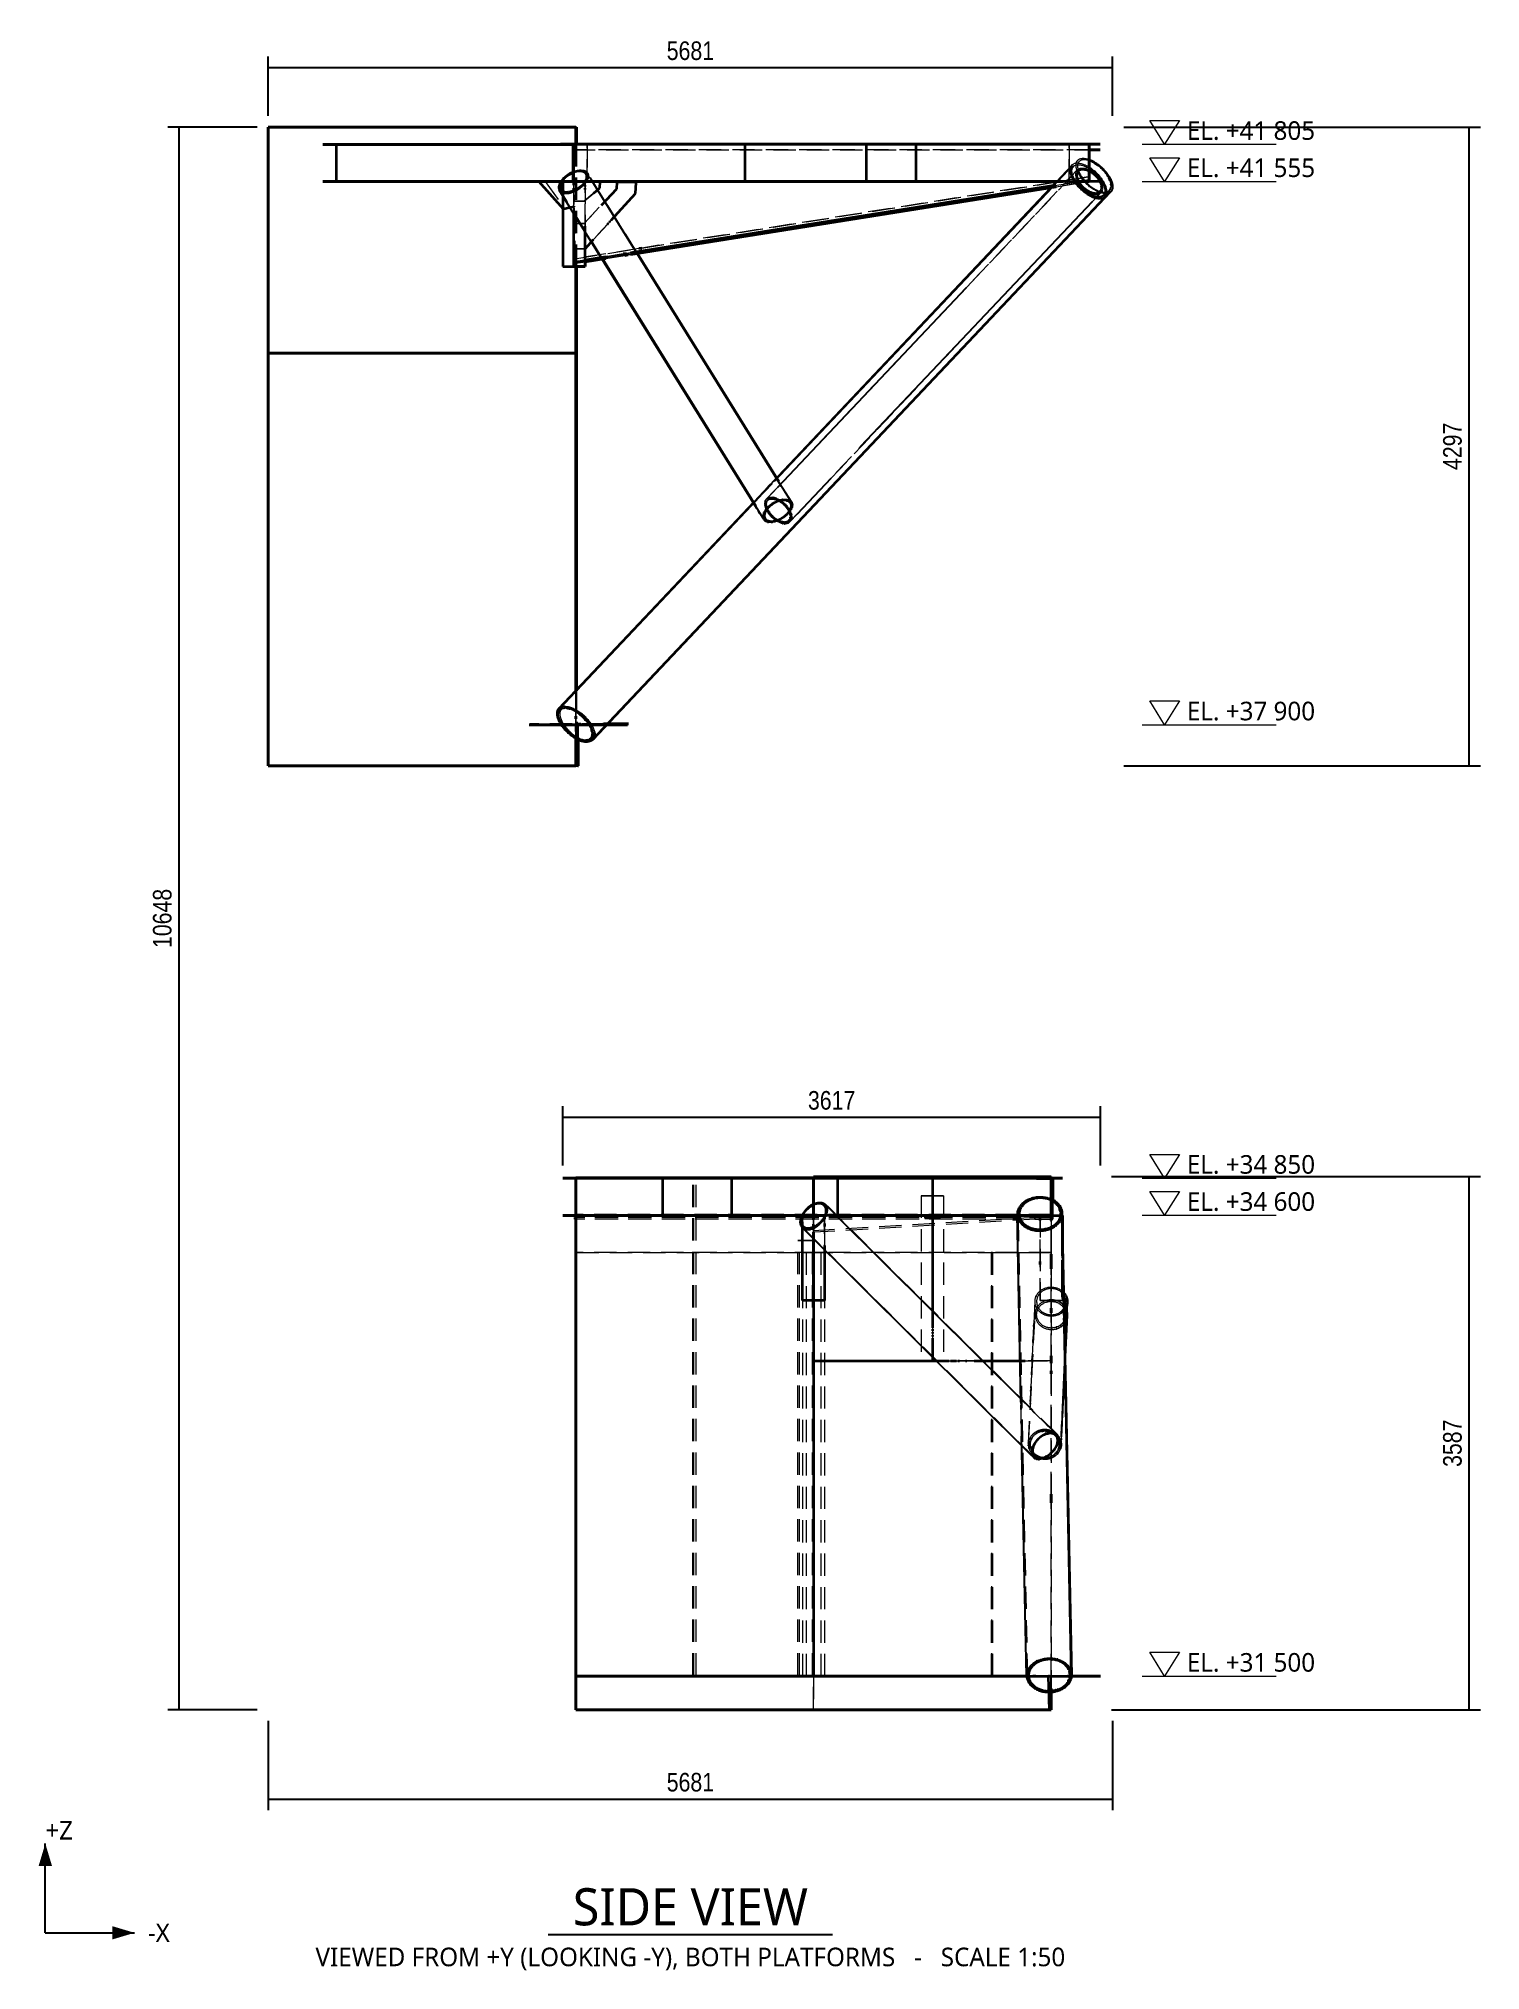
# Model space of a CAD drawing. Header units: millimetres. Extents: x -86814 to -77113, y 29520 to 42516.
import ezdxf
from ezdxf.enums import TextEntityAlignment as Align

# ---------------------------------------------------------------- set-up
doc = ezdxf.new("R2010")
doc.units = ezdxf.units.MM
doc.linetypes.add('HIDDEN_50', pattern=[225, 150, -75])
for name, color, linetype, lineweight in [('AXES', 6, 'Continuous', 25), ('DIMENSIONS', 3, 'Continuous', 18), ('LEVELS', 1, 'Continuous', 18), ('PLATE_HIDDEN', 8, 'HIDDEN_50', 18), ('PLATE_VISIBLE', 7, 'Continuous', 35), ('PROFILE_HIDDEN', 9, 'HIDDEN_50', 18), ('PROFILE_VISIBLE', 4, 'Continuous', 25), ('TEXT', 2, 'Continuous', 25)]:
    doc.layers.add(name, color=color, linetype=linetype, lineweight=lineweight)
doc.styles.add('OpenSans', font='OpenSans-Regular.ttf')
doc.styles.add('OpenSansCondensed-Light', font='OpenSansCondensed-Light.ttf')
doc.dimstyles.new('DIM_1_50', dxfattribs={"dimscale": 50, "dimtxt": 2.5, "dimasz": 2.5, "dimexe": 1.5, "dimexo": 1.5, "dimgap": 1, "dimtad": 1, "dimdec": 0, "dimzin": 12, "dimdsep": 46, "dimtxsty": 'OpenSansCondensed-Light', "dimtsz": 0.00125, "dimcen": 2.5, "dimclrd": 3, "dimclre": 3, "dimclrt": 3, "dimazin": 3, "dimtfac": 0.5, "dimtmove": 2, "dimatfit": 3})

msp = doc.modelspace()

# ---------------------------------------------------------------- texts
at = {"layer": 'AXES', "style": 'OpenSans'}
for s, p in [('+Z', (-86768.6, 30400.6)), ('-X', (-86078.6, 29710.6))]:
    msp.add_text(s, height=125, dxfattribs=at).set_placement(p)
at = {"layer": 'LEVELS', "style": 'OpenSans'}
for s, p in [('EL. +41 805', (-79087.9, 41835)), ('EL. +41 555', (-79087.9, 41585)), ('EL. +37 900', (-79087.9, 37930)), ('EL. +34 850', (-79087.9, 34880)), ('EL. +34 600', (-79087.9, 34630)), ('EL. +31 500', (-79087.9, 31530))]:
    msp.add_text(s, height=125, dxfattribs=at).set_placement(p)
at = {"layer": 'TEXT', "style": 'OpenSans'}
for s, height, p in [('SIDE VIEW', 250, (-82428.3, 30073.1)), ('VIEWED FROM +Y (LOOKING -Y), BOTH PLATFORMS   -   SCALE 1:50', 125, (-82428.3, 29673.1))]:
    msp.add_text(s, height=height, dxfattribs=at).set_placement(p, align=Align.TOP_CENTER)

# ---------------------------------------------------------------- dimensions: what is measured, and where the dimension line sits
at = {"layer": 'DIMENSIONS'}
for base, p1, p2 in [((-85268.6, 42321.4), (-85268.6, 41921.4), (-79587.9, 41921.4)), ((-83286.7, 35260), (-83286.7, 34860), (-79669.3, 34860)), ((-85268.6, 30673.1), (-85268.6, 31273.1), (-79587.9, 31273.1))]:
    msp.add_linear_dim(base=base, p1=p1, p2=p2, dimstyle='DIM_1_50', dxfattribs=at).render()
for base, p1, p2 in [((-85868.6, 31273.1), (-85268.6, 31273.1), (-85268.6, 41921.4)), ((-77187.9, 37624.5), (-79587.9, 37624.5), (-79587.9, 41921.4)), ((-77187.9, 31273.1), (-79669.3, 31273.1), (-79669.3, 34860))]:
    msp.add_linear_dim(base=base, p1=p1, p2=p2, angle=90, dimstyle='DIM_1_50', dxfattribs=at).render()

# ---------------------------------------------------------------- linework, layer by layer
at = {"layer": 'AXES'}
for q in [(-86768.6, 30373.1), (-86168.6, 29773.1)]:
    msp.add_line((-86768.6, 29773.1), q, dxfattribs=at)
for points in [[(-86768.6, 30373.1), (-86813.6, 30223.1), (-86723.6, 30223.1)], [(-86168.6, 29773.1), (-86318.6, 29818.1), (-86318.6, 29728.1)]]:
    msp.add_solid(points, dxfattribs=at)
at = {"layer": 'LEVELS'}
for p, q in [((-79387.9, 41805), (-78487.9, 41805)), ((-79387.9, 41555), (-78487.9, 41555)), ((-79387.9, 37900), (-78487.9, 37900)), ((-79387.9, 34850), (-78487.9, 34850)), ((-79387.9, 34600), (-78487.9, 34600)), ((-79387.9, 31500), (-78487.9, 31500))]:
    msp.add_line(p, q, dxfattribs=at)
for points in [[(-79237.9, 41805), (-79337.9, 41965), (-79137.9, 41965)], [(-79237.9, 41555), (-79337.9, 41715), (-79137.9, 41715)], [(-79237.9, 37900), (-79337.9, 38060), (-79137.9, 38060)], [(-79237.9, 34850), (-79337.9, 35010), (-79137.9, 35010)], [(-79237.9, 34600), (-79337.9, 34760), (-79137.9, 34760)], [(-79237.9, 31500), (-79337.9, 31660), (-79137.9, 31660)]]:
    msp.add_lwpolyline(points, close=True, dxfattribs=at)
at = {"layer": 'PLATE_HIDDEN'}
for p, q in [((-83286.7, 41804.8), (-84900.8, 41804.8)), ((-84900.8, 41804.8), (-84731.5, 41804.8)), ((-84809.7, 41804.8), (-84809.7, 41554.8)), ((-83211.7, 41804.8), (-84809.7, 41804.8)), ((-84731.5, 41804.8), (-83286.7, 41804.8)), ((-83332.6, 41804.9), (-83197.9, 41804.9)), ((-83279.3, 41804.9), (-83332.6, 41804.9)), ((-83244.5, 41804.9), (-83286.7, 41804.9)), ((-83197.6, 41804.9), (-83286.7, 41804.9)), ((-83286.7, 41804.9), (-83197.6, 41804.9)), ((-83194.3, 41804.9), (-83279.3, 41804.9)), ((-83196.7, 41804.9), (-83219.5, 41804.9)), ((-83219.5, 41804.9), (-83196.7, 41804.9)), ((-83204.6, 41804.9), (-83219.5, 41804.9)), ((-83219.5, 41804.9), (-83200, 41004.9)), ((-83204.6, 41804.9), (-83219.5, 41804.9)), ((-83219.5, 41804.9), (-83200, 41004.9)), ((-83219.5, 41804.9), (-83204.6, 41804.9)), ((-83200, 41004.9), (-83219.5, 41804.9)), ((-83219.5, 41804.9), (-83204.5, 41804.9)), ((-83204.5, 41804.9), (-83219.5, 41804.9)), ((-83219.5, 41767.5), (-79746, 41767.5)), ((-79746, 41767.5), (-83219.5, 41767.5)), ((-83219.5, 41767.5), (-79746, 41767.5)), ((-79746, 41767.5), (-83219.5, 41767.5)), ((-83211.7, 41554.9), (-83211.7, 41804.9)), ((-83211.7, 41804.9), (-83196.7, 41804.9)), ((-83211.7, 41554.9), (-83211.7, 41804.9)), ((-83211.7, 41804.9), (-83196.7, 41804.9)), ((-83211.7, 41804.9), (-83211.7, 41554.9)), ((-83211.7, 40978.8), (-83211.7, 41804.9)), ((-83211.7, 41554.9), (-83211.7, 41804.9)), ((-83211.7, 41804.9), (-83196.7, 41804.9)), ((-83211.7, 41554.9), (-83211.7, 41804.9)), ((-83211.7, 41804.9), (-83196.7, 41804.9)), ((-83211.7, 41555.7), (-83211.7, 41804.8)), ((-83211.7, 41559.9), (-83211.7, 41799.9)), ((-83211.7, 41559.9), (-83211.7, 41799.9)), ((-83211.7, 41799.9), (-83211.7, 40982)), ((-83211.7, 41799.9), (-83211.7, 41559.9)), ((-83211.7, 41799.8), (-83211.7, 41560.7)), ((-83200, 40981.7), (-83200, 41807.1)), ((-83200, 41807.1), (-83200, 40981.7)), ((-83200, 40981.7), (-83200, 41807.1)), ((-83193.8, 41806.5), (-83193.8, 40987.1)), ((-83122.6, 41799.9), (-83122.6, 41554.9)), ((-83122.6, 41554.9), (-83122.6, 41799.9)), ((-82061.7, 41559.9), (-82061.7, 41799.9)), ((-82061.7, 41799.9), (-82061.7, 41559.9)), ((-82061.7, 41799.9), (-82061.7, 41554.9)), ((-82061.7, 41554.9), (-82061.7, 41799.9)), ((-82061.7, 41554.9), (-82061.7, 41799.9)), ((-81248.1, 41554.9), (-81248.1, 41799.9)), ((-81248.1, 41554.9), (-81248.1, 41799.9)), ((-81248.1, 41559.9), (-81248.1, 41799.9)), ((-81248.1, 41559.9), (-81248.1, 41799.9)), ((-81248.1, 41554.9), (-81248.1, 41799.9)), ((-81248.1, 41799.9), (-81248.1, 41559.9)), ((-81246.1, 41554.9), (-81246.1, 41799.9)), ((-80911.7, 41799.9), (-80911.7, 41554.9)), ((-80911.7, 41554.9), (-80911.7, 41799.9)), ((-80911.7, 41554.9), (-80911.7, 41799.9)), ((-80911.7, 41559.9), (-80911.7, 41799.9)), ((-80911.7, 41799.9), (-80911.7, 41559.9)), ((-79880.6, 41554.9), (-79880.6, 41799.9)), ((-79880.6, 41799.9), (-79880.6, 41554.9)), ((-79746.1, 41554.9), (-79746.1, 41689.9)), ((-79746.1, 41689.9), (-79746.1, 41554.9)), ((-79746.1, 41649.9), (-79746.1, 41554.9)), ((-79746.1, 41649.9), (-79746.1, 41554.9)), ((-79746.1, 41649.9), (-79746.1, 41554.9)), ((-79746.1, 41649.9), (-79746.1, 41554.9)), ((-79746.1, 41554.9), (-79746.1, 41649.9)), ((-79746.1, 41554.9), (-79746.1, 41649.9)), ((-79746.1, 41554.9), (-79746.1, 41649.9)), ((-79746.1, 41554.9), (-79746.1, 41649.9)), ((-79746.1, 41649.9), (-79746.1, 41554.9)), ((-79746.1, 41649.9), (-79746.1, 41554.9)), ((-79746.1, 41649.9), (-79746.1, 41554.9)), ((-79746.1, 41649.9), (-79746.1, 41554.9)), ((-79746.1, 41554.9), (-79746.1, 41649.9)), ((-83211.7, 41554.8), (-84900.8, 41554.8)), ((-84900.8, 41554.8), (-84731.5, 41554.8)), ((-84809.7, 41554.8), (-83716.6, 41554.8)), ((-84731.5, 41554.8), (-83211.7, 41554.8)), ((-83716.6, 41554.8), (-83716.9, 41555.5)), ((-83716.9, 41555.5), (-83501.4, 41554.8)), ((-83501.4, 41554.8), (-83211.7, 41554.8)), ((-83211.7, 41553.8), (-83406.3, 41554.5)), ((-83406.3, 41554.5), (-83269.1, 41369.8)), ((-83286.7, 41554.8), (-83291.7, 41554.8)), ((-83291.7, 41554.8), (-83286.7, 41554.8)), ((-83215.1, 41554.8), (-83289.9, 41554.8)), ((-83286.7, 40982.3), (-83286.7, 41554.9)), ((-83286.7, 41554.9), (-83136.7, 41554.9)), ((-83256.6, 41554.8), (-83286.6, 41554.8)), ((-83273, 41554.8), (-83263, 41554.8)), ((-83266.1, 41554.9), (-83216.6, 41554.9)), ((-83253.1, 41554.8), (-83213.2, 41554.8)), ((-83216.7, 41554.8), (-83246.7, 41554.8)), ((-80035.1, 41554.9), (-83235.3, 41554.9)), ((-83235.3, 41554.9), (-83085.7, 41554.9)), ((-80030.2, 41554.9), (-83227.1, 41554.9)), ((-83227.1, 41554.9), (-83223.9, 41554.9)), ((-83223.9, 41554.9), (-83122.6, 41554.9)), ((-83211.7, 41554.8), (-83215.1, 41554.8)), ((-83211.7, 41554.9), (-83034.4, 41556)), ((-83211.7, 41554.8), (-83211.7, 41555.7)), ((-79821.1, 41554.9), (-83211.7, 41554.9)), ((-83211.7, 41554.9), (-79821.1, 41554.9)), ((-81248.1, 41554.9), (-83211.7, 41554.9)), ((-79821.1, 41554.9), (-83211.7, 41554.9)), ((-83211.7, 41554.9), (-79821.1, 41554.9)), ((-81248.1, 41554.9), (-83211.7, 41554.9)), ((-83211.7, 41102.4), (-83211.7, 41554.9)), ((-83211.7, 41554.9), (-82793.4, 41548)), ((-83211.7, 41272.1), (-83211.7, 41554.9)), ((-83211.7, 41554.9), (-82921.1, 41550.1)), ((-83211.7, 41422.9), (-83211.7, 41554.9)), ((-83211.7, 41554.9), (-83211.7, 40978.8)), ((-79821.1, 41554.9), (-83211.7, 41554.9)), ((-83211.7, 41554.9), (-79821.1, 41554.9)), ((-81248.1, 41554.9), (-83211.7, 41554.9)), ((-81246.1, 41554.9), (-83211.7, 41554.9)), ((-83211.7, 41383.9), (-83211.7, 41553.8)), ((-83211.7, 41550.1), (-83211.7, 41422.9)), ((-83211.7, 41550.1), (-83211.7, 41388.6)), ((-83211.7, 41550), (-83211.7, 41276.9)), ((-83211.7, 41549.9), (-83211.7, 41102.4)), ((-83211.7, 41510), (-83211.7, 41529.9)), ((-83211.7, 41350.6), (-83211.7, 41490.1)), ((-83187.1, 41555), (-83206.8, 41554.9)), ((-83042.2, 41552.1), (-83206.8, 41554.8)), ((-83176.8, 41554.9), (-83206.7, 41554.9)), ((-83206.7, 41554.9), (-83176.8, 41554.9)), ((-83176.8, 41554.9), (-83206.7, 41554.9)), ((-83176.8, 41554.9), (-83206.7, 41554.9)), ((-83206.7, 41554.9), (-83176.8, 41554.9)), ((-83176.8, 41554.9), (-83206.7, 41554.9)), ((-83206.7, 41554.9), (-83176.8, 41554.9)), ((-83206.7, 41554.9), (-83176.8, 41554.9)), ((-83176.8, 41554.9), (-83206.7, 41554.9)), ((-83186.8, 41554.4), (-83206.7, 41554.8)), ((-83204.9, 41035.6), (-79750.9, 41585.5)), ((-79821.1, 41554.9), (-83201, 41554.9)), ((-83201, 41554.9), (-83149, 41554.9)), ((-83037.4, 41552), (-83166.9, 41554.1)), ((-83107, 41554.9), (-83166.8, 41554.9)), ((-83166.8, 41554.9), (-83107, 41554.9)), ((-83107, 41554.9), (-83166.8, 41554.9)), ((-83107, 41554.9), (-83166.8, 41554.9)), ((-83166.8, 41554.9), (-83107, 41554.9)), ((-83107, 41554.9), (-83166.8, 41554.9)), ((-83166.8, 41554.9), (-83107, 41554.9)), ((-83166.8, 41554.9), (-83107, 41554.9)), ((-83107, 41554.9), (-83166.8, 41554.9)), ((-83137.8, 41555.3), (-83157.5, 41555.2)), ((-83149, 41554.9), (-79821.1, 41554.9)), ((-83036.7, 41512.4), (-83144, 41422.9)), ((-82923.4, 41506.4), (-83144, 41272.1)), ((-83144, 41422.9), (-83078.9, 41477.2)), ((-83136.7, 41554.9), (-83141.4, 41554.9)), ((-83136.7, 41530.2), (-83136.7, 41554.9)), ((-83136.7, 41554.9), (-83136.7, 41016.8)), ((-83136.7, 41510.4), (-83136.7, 41520.3)), ((-83136.7, 41253.8), (-83136.7, 41500.6)), ((-82797.3, 41474.2), (-83136.7, 41102.4)), ((-83129.7, 41554.9), (-83109.7, 41554.9)), ((-83122.6, 41554.9), (-79880.6, 41554.9)), ((-79880.6, 41554.9), (-83122.6, 41554.9)), ((-83122.6, 41554.9), (-79880.6, 41554.9)), ((-83122.6, 41554.9), (-82972.7, 41554.9)), ((-79880.6, 41554.9), (-83122.6, 41554.9)), ((-83085.7, 41554.9), (-79880.6, 41554.9)), ((-83085.7, 41554.9), (-82936.1, 41554.9)), ((-79880.6, 41554.9), (-83085.7, 41554.9)), ((-83037.3, 41554.9), (-83067.2, 41554.9)), ((-83067.2, 41554.9), (-83037.3, 41554.9)), ((-83037.2, 41554.9), (-83067.1, 41554.9)), ((-83067.1, 41554.9), (-83037.2, 41554.9)), ((-83067.1, 41554.9), (-83037.2, 41554.9)), ((-83067.1, 41554.9), (-83037.2, 41554.9)), ((-83037.2, 41554.9), (-83067.1, 41554.9)), ((-83034.4, 41556), (-83059.1, 41555.9)), ((-83034.4, 41556), (-83036.7, 41512.4)), ((-83034.7, 41551.7), (-83034.4, 41556)), ((-83029.1, 41043.5), (-79747.8, 41566)), ((-82972.7, 41554.9), (-79746.1, 41554.9)), ((-82936.1, 41554.9), (-79731, 41554.9)), ((-82921.1, 41550.1), (-82923.4, 41506.4)), ((-82793.4, 41548), (-82797.3, 41474.2)), ((-79750.9, 41585.5), (-82755.9, 41107.1)), ((-79750.9, 41585.5), (-82755.9, 41107.1)), ((-82755.9, 41107.1), (-79750.9, 41585.5)), ((-82136.7, 41554.9), (-81986.7, 41554.9)), ((-81986.7, 41554.9), (-82136.7, 41554.9)), ((-81986.7, 41554.9), (-82136.7, 41554.9)), ((-82136.7, 41554.9), (-81986.7, 41554.9)), ((-79746.1, 41554.9), (-81248.1, 41554.9)), ((-79746.1, 41554.9), (-81248.1, 41554.9)), ((-79746.1, 41554.9), (-81248.1, 41554.9)), ((-79746.1, 41554.9), (-81246.1, 41554.9)), ((-80836.7, 41554.9), (-80986.7, 41554.9)), ((-80986.7, 41554.9), (-80836.7, 41554.9)), ((-80986.7, 41554.9), (-80836.7, 41554.9)), ((-80836.7, 41554.9), (-80986.7, 41554.9)), ((-79880.6, 41554.9), (-80030.2, 41554.9)), ((-79747.5, 41563.9), (-79979.4, 41526.9)), ((-79979.4, 41526.9), (-79747.5, 41563.9)), ((-79747.8, 41566), (-79969.9, 41530.6)), ((-79968.1, 41519.5), (-79746.1, 41554.9)), ((-79746.1, 41554.9), (-79968.1, 41519.5)), ((-79968.1, 41519.5), (-79746.1, 41554.9)), ((-79968.1, 41519.5), (-79746.1, 41554.9)), ((-79746.1, 41554.9), (-79968.1, 41519.5)), ((-79968.1, 41519.5), (-79746.1, 41554.9)), ((-79746.1, 41554.9), (-79968.1, 41519.5)), ((-79880.6, 41554.9), (-79955.4, 41554.9)), ((-79850.5, 41554.9), (-79950, 41554.9)), ((-79850.5, 41554.9), (-79950, 41554.9)), ((-79950, 41554.9), (-79850.5, 41554.9)), ((-79945.8, 41554.9), (-79836, 41554.9)), ((-79821.1, 41554.9), (-79945.7, 41554.9)), ((-79945.7, 41554.9), (-79821.1, 41554.9)), ((-79821.1, 41554.9), (-79945.7, 41554.9)), ((-79945.7, 41554.9), (-79821.1, 41554.9)), ((-79945.7, 41554.9), (-79821.1, 41554.9)), ((-79821.1, 41554.9), (-79945.7, 41554.9)), ((-79921.1, 41554.9), (-79851.1, 41554.9)), ((-79836, 41554.9), (-79885.9, 41554.9)), ((-79746.1, 41554.9), (-79880.6, 41554.9)), ((-79731, 41554.9), (-79880.6, 41554.9)), ((-79821.1, 41554.9), (-79671.1, 41554.9)), ((-79821.1, 41554.9), (-79671.1, 41554.9)), ((-79671.1, 41554.9), (-79821.1, 41554.9)), ((-79746.1, 41554.9), (-79810.7, 41554.9)), ((-79746.1, 41554.9), (-79810.7, 41554.9)), ((-79810.7, 41554.9), (-79746.1, 41554.9)), ((-83269.1, 41369.8), (-83211.7, 41383.9)), ((-83144, 41422.9), (-83211.7, 41422.9)), ((-83211.7, 41422.9), (-83144, 41422.9)), ((-83144, 41272.1), (-83027, 41396.4)), ((-83144, 41272.1), (-83211.7, 41272.1)), ((-83206.9, 41272.1), (-83144, 41272.1)), ((-83080.1, 41164.4), (-82986.9, 41266.4)), ((-82980.3, 41273.7), (-82973.6, 41281)), ((-82967, 41288.3), (-82960.3, 41295.6)), ((-83136.7, 41102.4), (-83211.7, 41102.4)), ((-83211.7, 41102.4), (-83141.4, 41102.4)), ((-82775.6, 41104), (-83204.9, 41035.6)), ((-82775.6, 41104), (-83204.9, 41035.6)), ((-83204.9, 41035.6), (-82775.6, 41104)), ((-82881.1, 41067.1), (-82999.5, 41048.3)), ((-82831.4, 41072.8), (-82989.3, 41047.7)), ((-82989.3, 41047.7), (-82831.4, 41072.8)), ((-82831.7, 41075), (-82861.3, 41070.3)), ((-83197.6, 40982.3), (-83286.7, 40982.3)), ((-83201.8, 41016.1), (-83058.7, 41038.8)), ((-83137.6, 41026.3), (-83201.8, 41016.1)), ((-83137.3, 41024.1), (-83201.4, 41013.9)), ((-83201.4, 41013.9), (-83137.3, 41024.1)), ((-83200, 41004.9), (-83135.9, 41015.1)), ((-83135.9, 41015.1), (-83200, 41004.9)), ((-83200, 41004.9), (-83135.9, 41015.1)), ((-83200, 41004.9), (-83135.9, 41015.1)), ((-83135.9, 41015.1), (-83200, 41004.9)), ((-83200, 41004.9), (-83135.9, 41015.1)), ((-83135.9, 41015.1), (-83200, 41004.9)), ((-82997.7, 41037.1), (-82869.4, 41057.6)), ((-82869.4, 41057.6), (-82997.7, 41037.1)), ((-82997.7, 41037.1), (-82869.4, 41057.6)), ((-82997.7, 41037.1), (-82869.4, 41057.6)), ((-82869.4, 41057.6), (-82997.7, 41037.1)), ((-82997.7, 41037.1), (-82869.4, 41057.6)), ((-82869.4, 41057.6), (-82997.7, 41037.1)), ((-82849.7, 41060.7), (-82829.9, 41063.8)), ((-82829.9, 41063.8), (-82849.7, 41060.7)), ((-82849.7, 41060.7), (-82829.9, 41063.8)), ((-82849.7, 41060.7), (-82829.9, 41063.8)), ((-82829.9, 41063.8), (-82849.7, 41060.7)), ((-82849.7, 41060.7), (-82829.9, 41063.8)), ((-82829.9, 41063.8), (-82849.7, 41060.7)), ((-83200, 37959), (-83200, 38108.7)), ((-83200, 37959), (-83200, 38108.7)), ((-83200, 38108.7), (-83200, 37959)), ((-83193.8, 38129.2), (-83193.8, 37919.3)), ((-83506.9, 37905.3), (-83186.1, 37905.3)), ((-82998.5, 37905.3), (-83506.9, 37905.3)), ((-83014.6, 37900), (-83300.9, 37900)), ((-83201.9, 37900), (-83187, 37903.3)), ((-83198.7, 37806.5), (-83201.9, 37900)), ((-83200, 37809.2), (-83200, 37939)), ((-83200, 37809.2), (-83200, 37939)), ((-83200, 37939), (-83200, 37809.2)), ((-83015.9, 37900), (-83200, 37900)), ((-83200, 37900), (-83015.9, 37900)), ((-83180.8, 37908.7), (-83195.6, 37905.3)), ((-83195.6, 37905.3), (-83190.8, 37764.9)), ((-83193.8, 37905.3), (-83009.7, 37905.3)), ((-83009.7, 37905.3), (-83193.8, 37905.3)), ((-83193.8, 37899.3), (-83193.8, 37689.5)), ((-83187, 37903.3), (-83187.3, 37798.8)), ((-83181, 37796), (-83180.8, 37908.7)), ((-83166.3, 37905.3), (-83018.3, 37905.3)), ((-83189.5, 37726.2), (-83188.5, 37697.2)), ((-81918.8, 34849.6), (-83202.2, 34849.6)), ((-83196, 34850.5), (-83198, 34850.5)), ((-81600, 34850.8), (-83196, 34850.5)), ((-83195.2, 34849.6), (-83113.3, 34849.6)), ((-83195, 34850.5), (-81600, 34850.8)), ((-83195, 34850.3), (-81715, 34850.3)), ((-83195, 34850.3), (-81715, 34850.3)), ((-83195, 34850), (-81805, 34850)), ((-83195, 34850), (-81805, 34850)), ((-81805, 34850), (-83195, 34850)), ((-83195, 34849.6), (-81915, 34849.6)), ((-83195, 34849.6), (-81915, 34849.6)), ((-81915, 34849.6), (-83195, 34849.6)), ((-83195, 34849.6), (-81915, 34849.6)), ((-81915, 34849.6), (-83195, 34849.6)), ((-81925, 34849.6), (-83195, 34849.6)), ((-83195, 34849.6), (-81915, 34849.6)), ((-83195, 34849.5), (-81815, 34849.3)), ((-81815, 34849.3), (-83195, 34849.5)), ((-83113.3, 34849.6), (-81919.7, 34849.6)), ((-82615.9, 34849.6), (-81922, 34849.6)), ((-82615.9, 34599.6), (-82615.9, 34849.6)), ((-82572.7, 34849.6), (-81918.3, 34849.6)), ((-82485.6, 34849.6), (-82572.7, 34849.6)), ((-81922.8, 34849.6), (-82485.6, 34849.6)), ((-82151.5, 34849.6), (-81917.4, 34849.6)), ((-82151.5, 34599.6), (-82151.5, 34849.6)), ((-82108.3, 34849.6), (-81923.9, 34849.6)), ((-82021.2, 34849.6), (-82108.3, 34849.6)), ((-81916.4, 34849.6), (-82021.2, 34849.6)), ((-81600, 34026.3), (-81600, 34848.8)), ((-81600, 34845.3), (-81600, 31505)), ((-81600, 34845.3), (-81600, 31505)), ((-81600, 31505), (-81600, 34845.3)), ((-81600, 34845.3), (-81600, 31505)), ((-81600, 34495.8), (-81600, 34845.1)), ((-81600, 34495.8), (-81600, 34845.1)), ((-81600, 34495.8), (-81600, 34845.1)), ((-81600, 34579.8), (-81600, 34844.7)), ((-81600, 34844.7), (-81600, 34349.3)), ((-81600, 34844.7), (-81600, 34349.3)), ((-81600, 34349.3), (-81600, 34844.7)), ((-81600, 34349.3), (-81600, 34844.7)), ((-81600, 34349.3), (-81600, 34844.7)), ((-81600, 34844.7), (-81600, 34349.3)), ((-81600, 34844.6), (-81600, 34599.6)), ((-81600, 34599.6), (-81600, 34844.6)), ((-81600, 34844.6), (-81600, 34599.6)), ((-81600, 34844.6), (-81600, 34599.6)), ((-81600, 34843.9), (-81600, 34526.8)), ((-81438.3, 34844.6), (-81438.3, 34599.6)), ((-81438.3, 34844.6), (-81438.3, 34604.6)), ((-81438.3, 34604.6), (-81438.3, 34844.6)), ((-81438.3, 34844.6), (-81438.3, 34604.6)), ((-81436.3, 34844.6), (-81436.3, 34599.6)), ((-81399.6, 34850), (-79990, 34850)), ((-80003.9, 34850), (-81396.1, 34850)), ((-81395, 34850), (-79990, 34850)), ((-81395, 34850), (-80005, 34850)), ((-81395, 34850), (-80005, 34850)), ((-81395, 34850), (-80005, 34850)), ((-80005, 34850), (-81305, 34849.7)), ((-81305, 34849.7), (-80005, 34850)), ((-81305, 34849.7), (-80005, 34850)), ((-81305, 34849.7), (-80005, 34850)), ((-80075, 34849.6), (-81285.3, 34849.6)), ((-81285, 34849.6), (-80005, 34849.6)), ((-81285, 34849.6), (-80005, 34849.6)), ((-80005, 34849.6), (-81285, 34849.6)), ((-80005, 34849.6), (-81285, 34849.6)), ((-80005, 34849.6), (-81285, 34849.6)), ((-80005, 34849.6), (-81283.5, 34849.6)), ((-81283, 34849.6), (-80005, 34849.6)), ((-81281.7, 34849.6), (-80075, 34849.6)), ((-80075, 34849.6), (-81281.7, 34849.6)), ((-81281.7, 34849.6), (-80005, 34849.6)), ((-81281.2, 34849.6), (-80005, 34849.6)), ((-80005, 34849.6), (-81281.2, 34849.6)), ((-81279.9, 34849.6), (-80005, 34849.6)), ((-81278.9, 34849.6), (-80075, 34849.6)), ((-80075, 34849.6), (-81277.7, 34849.6)), ((-81276, 34849.6), (-80075, 34849.6)), ((-80875, 34849.6), (-80725, 34849.6)), ((-80725, 34849.6), (-80875, 34849.6)), ((-80815, 34849.6), (-80845, 34849.6)), ((-80800, 34850), (-80800, 34585)), ((-80800, 34850), (-80800, 34585)), ((-80800, 34585), (-80800, 34850)), ((-80800, 34585), (-80800, 34850)), ((-80800, 34850), (-80800, 34585)), ((-80800, 34850), (-80800, 34585)), ((-80800, 34585), (-80800, 34850)), ((-80800, 34599.6), (-80800, 34849.6)), ((-80800, 34849.6), (-80800, 34599.6)), ((-80800, 34849.6), (-80800, 34599.6)), ((-80800, 34599.7), (-80800, 34845.1)), ((-80800, 34604.6), (-80800, 34844.6)), ((-80800, 34604.6), (-80800, 34844.6)), ((-80755, 34849.6), (-80795, 34849.6)), ((-79950, 34849.6), (-80075, 34849.6)), ((-80075, 34849.6), (-79950, 34849.6)), ((-80015, 34849.6), (-80045, 34849.6)), ((-80000, 34848.8), (-80000, 34338.5)), ((-80000, 34605.7), (-80000, 34844.8)), ((-80000, 34599.6), (-80000, 34844.6)), ((-80000, 34844.6), (-80000, 34599.6)), ((-80000, 34844.6), (-80000, 34599.6)), ((-80000, 34844.6), (-80000, 34334.7)), ((-80000, 34334.7), (-80000, 34844.6)), ((-80000, 34844.6), (-80000, 34599.6)), ((-79990, 34850), (-79994.5, 34850)), ((-79990, 34850), (-79990, 34845.1)), ((-79990, 34707.7), (-79990, 34585)), ((-81600, 34599.6), (-83201.9, 34599.6)), ((-83195.2, 34599.6), (-83113.3, 34599.6)), ((-81600, 34599.6), (-83195, 34599.6)), ((-83195, 34599.6), (-80000, 34599.6)), ((-83195, 34599.6), (-80000, 34599.6)), ((-79990, 34585), (-83195, 34585)), ((-83113.3, 34599.6), (-81600, 34599.6)), ((-80000, 34599.6), (-82615.9, 34599.6)), ((-80075, 34599.6), (-82572.7, 34599.6)), ((-82572.7, 34599.6), (-82485.6, 34599.6)), ((-82485.6, 34599.6), (-80075, 34599.6)), ((-80000, 34599.6), (-82151.5, 34599.6)), ((-80075, 34599.6), (-82108.3, 34599.6)), ((-82108.3, 34599.6), (-82021.2, 34599.6)), ((-82021.2, 34599.6), (-80075, 34599.6)), ((-81681, 34599.6), (-81631.4, 34599.6)), ((-81646.9, 34599.6), (-81676.9, 34599.6)), ((-81676.5, 34599.6), (-81626.6, 34599.6)), ((-80075, 34599.6), (-81675.4, 34599.6)), ((-81675.4, 34599.6), (-81674.6, 34599.6)), ((-81675, 34599.6), (-81675, 34026.3)), ((-81600, 34599.6), (-81675, 34599.6)), ((-81675, 34555.2), (-81675, 34574.9)), ((-81674.6, 34599.6), (-80075, 34599.6)), ((-81672.8, 34599.6), (-81473.2, 34599.6)), ((-81664.7, 34599.6), (-81624.9, 34599.6)), ((-81624.9, 34599.6), (-81664.7, 34599.6)), ((-81508.5, 34599.6), (-81658.3, 34599.6)), ((-81645, 34599.6), (-81625, 34599.6)), ((-81644.9, 34599.6), (-81624.9, 34599.6)), ((-81611.6, 34599.6), (-81482.9, 34599.6)), ((-81600, 34604.6), (-81600, 34674.6)), ((-81600, 34604.6), (-81600, 34674.6)), ((-81600, 34599.6), (-80000, 34599.6)), ((-80000, 34599.6), (-81600, 34599.6)), ((-81600, 34599.6), (-81438.3, 34599.6)), ((-81436.3, 34599.6), (-81600, 34599.6)), ((-81600, 34599.6), (-81600, 34026.3)), ((-81600, 34026.3), (-81600, 34599.6)), ((-81600, 34599.6), (-81600, 34026.3)), ((-81525, 34599.6), (-81600, 34599.6)), ((-80110, 34585), (-81600, 34495.8)), ((-80110, 34585), (-81600, 34495.8)), ((-80110, 34585), (-81600, 34495.8)), ((-81600, 34486), (-81600, 34574.9)), ((-81600, 34574.9), (-81600, 34486)), ((-81600, 34486), (-81600, 34574.9)), ((-81600, 34540.6), (-81600, 34570)), ((-81487.2, 34599.6), (-81597, 34599.6)), ((-81596.7, 34599.6), (-81486.9, 34599.6)), ((-81519.1, 34599.6), (-81595.2, 34599.6)), ((-81595, 34599.6), (-81545.1, 34599.6)), ((-81595, 34599.6), (-81545.2, 34599.6)), ((-81545.2, 34599.6), (-81595, 34599.6)), ((-81527.8, 34599.6), (-81470, 34599.6)), ((-81525, 34026.3), (-81525, 34599.6)), ((-81525, 34574.9), (-81525, 34545.3)), ((-81515.3, 34599.6), (-81465.4, 34599.6)), ((-81465.4, 34599.6), (-81515.3, 34599.6)), ((-81515.2, 34599.6), (-81465.4, 34599.6)), ((-81511.4, 34599.6), (-81491.5, 34599.6)), ((-81500.1, 34599.6), (-81509.6, 34599.6)), ((-81481.1, 34599.6), (-81490.6, 34599.6)), ((-81438.3, 34599.6), (-80000, 34599.6)), ((-80000, 34599.6), (-81436.3, 34599.6)), ((-80875, 34599.6), (-80725, 34599.6)), ((-80725, 34599.6), (-80875, 34599.6)), ((-80875, 34599.6), (-80725, 34599.6)), ((-80725, 34599.6), (-80875, 34599.6)), ((-80800, 33620), (-80800, 34585)), ((-80075, 34599.6), (-80229.8, 34599.6)), ((-80075, 34599.6), (-80229.7, 34599.6)), ((-80229.7, 34599.6), (-80075, 34599.6)), ((-80219.5, 34599.6), (-80075, 34599.6)), ((-80219.5, 34599.6), (-80075, 34599.6)), ((-80075, 34599.6), (-80219.5, 34599.6)), ((-80194.8, 34599.6), (-80000, 34599.6)), ((-80000, 34599.6), (-80194.8, 34599.6)), ((-80194.8, 34599.6), (-80000, 34599.6)), ((-80000, 34585), (-80110, 34585)), ((-80000, 34585), (-80110, 34585)), ((-80000, 34585), (-80110, 34585)), ((-80075, 34599.6), (-80075, 34026.3)), ((-80000, 34599.6), (-80075, 34599.6)), ((-80000, 34585), (-80000, 34639)), ((-80000, 34639), (-80000, 34585)), ((-80000, 34639), (-80000, 34585)), ((-80000, 34585), (-80000, 34639)), ((-80000, 34639), (-80000, 34585)), ((-80000, 34639), (-80000, 34585)), ((-80000, 34639), (-80000, 34585)), ((-80000, 34638.9), (-80000, 34349.3)), ((-80000, 34638.9), (-80000, 34349.3)), ((-80000, 34349.3), (-80000, 34638.7)), ((-80000, 34349.3), (-80000, 34638.7)), ((-80000, 34638.7), (-80000, 34349.3)), ((-80000, 34636.8), (-80000, 34354.6)), ((-80000, 34354.6), (-80000, 34636.8)), ((-80000, 34338.5), (-80000, 34635.8)), ((-80000, 34634.7), (-80000, 34334.7)), ((-80000, 34334.7), (-80000, 34634.7)), ((-80000, 34599.6), (-80000, 34634.6)), ((-80000, 34599.6), (-80000, 34634.6)), ((-80000, 34599.6), (-80000, 34634.6)), ((-80000, 34634.6), (-80000, 34599.6)), ((-80000, 34599.6), (-80000, 34634.6)), ((-80000, 34331), (-80000, 34605.7)), ((-80000, 34337.7), (-80000, 34599.6)), ((-80000, 34599.6), (-80000, 34337.7)), ((-79939.1, 34599.6), (-80000, 34599.6)), ((-80000, 34585), (-80000, 34586)), ((-80000, 34586), (-80000, 34538.8)), ((-80000, 34349.3), (-80000, 34585)), ((-80000, 34570.7), (-80000, 34331)), ((-81600, 34471.9), (-81600, 34521)), ((-81600, 34507), (-81600, 34487.1)), ((-81525, 34525.5), (-81525, 34397)), ((-80075, 34288.3), (-80075, 34565)), ((-80000, 34565), (-80000, 34337.7)), ((-80000, 34337.7), (-80000, 34565)), ((-80000, 34538.8), (-80000, 34349.4)), ((-83195, 34349.3), (-80000, 34349.3)), ((-80000, 34349.3), (-83195, 34349.3)), ((-81600, 34349.3), (-81600, 31505)), ((-81600, 31505), (-81600, 34349.3)), ((-80000, 34349.3), (-81600, 34349.3)), ((-81600, 31505), (-81600, 34349.3)), ((-80400, 34349.3), (-80400, 31505)), ((-80000, 34349.3), (-80400, 34349.3)), ((-80400, 31505), (-80400, 34349.3)), ((-80400, 34349.3), (-80000, 34349.3)), ((-80000, 34354.6), (-80000, 34349.3)), ((-80000, 34349.3), (-80000, 34354.6)), ((-80000, 34349.3), (-80000, 34334.3)), ((-80000, 34334.3), (-80000, 34349.3)), ((-79925, 34298.2), (-79925, 34327.8)), ((-79925, 34327.8), (-79925, 34298.2)), ((-80075, 34026.3), (-80075, 34268.5)), ((-80000, 34271.1), (-80000, 34291)), ((-80000, 34291), (-80000, 34271.1)), ((-80000, 34288.9), (-80000, 34269.1)), ((-80000, 34269.1), (-80000, 34288.9)), ((-80000, 34244.7), (-80000, 33974.7)), ((-80000, 33974.7), (-80000, 34244.7)), ((-80000, 34244.7), (-80000, 33974.7)), ((-80000, 33974.7), (-80000, 34244.7)), ((-80000, 34244.3), (-80000, 33974.4)), ((-80000, 33974.4), (-80000, 34244.3)), ((-80000, 34026.3), (-80000, 34241.1)), ((-80000, 34241.1), (-80000, 34026.3)), ((-80000, 34239.4), (-80000, 34026.3)), ((-80000, 34026.3), (-80000, 34239.4)), ((-80000, 34026.3), (-80000, 34238.9)), ((-80000, 34238.9), (-80000, 34026.3)), ((-80000, 34238.9), (-80000, 34026.3)), ((-80000, 34026.3), (-80000, 34238.9)), ((-79925, 34026.3), (-79925, 34051.1)), ((-81675, 34026.3), (-81600, 34026.3)), ((-81600, 34026.3), (-81525, 34026.3)), ((-80075, 34026.3), (-80000, 34026.3)), ((-80000, 34026.3), (-80075, 34026.3)), ((-80000, 34026.3), (-79925, 34026.3)), ((-79925, 34026.3), (-80000, 34026.3)), ((-80000, 33954.4), (-80000, 33654.5)), ((-80000, 33654.5), (-80000, 33954.4)), ((-80000, 33944.7), (-80000, 33654.8)), ((-80000, 33654.8), (-80000, 33944.7)), ((-80000, 33944.7), (-80000, 33654.8)), ((-80000, 33654.8), (-80000, 33944.7)), ((-79925, 34041.2), (-79925, 34026.3)), ((-80800, 33843.8), (-80800, 33833.9)), ((-80800, 33823.9), (-80800, 33814)), ((-80800, 33804), (-80800, 33794.1)), ((-80800, 33784.1), (-80800, 33774.2)), ((-80244.1, 33620), (-81600, 33620)), ((-80687.7, 33620), (-80677.8, 33620)), ((-80637.9, 33620), (-80627.9, 33620)), ((-80617.9, 33620), (-80578.1, 33620)), ((-80568.1, 33620), (-80518.2, 33620)), ((-80005, 33620), (-80250, 33620)), ((-80175, 33620), (-80005, 33620)), ((-80000, 33604.8), (-80000, 33554.8)), ((-80000, 33554.8), (-80000, 33604.8)), ((-80000, 33604.8), (-80000, 33554.8)), ((-80000, 33554.8), (-80000, 33604.8)), ((-80000, 33604.5), (-80000, 33554.5)), ((-80000, 33554.5), (-80000, 33604.5)), ((-80000, 33534.8), (-80000, 32724.9)), ((-80000, 32724.9), (-80000, 33534.8)), ((-80000, 33534.8), (-80000, 32724.9)), ((-80000, 32724.9), (-80000, 33534.8)), ((-80000, 33534.5), (-80000, 32724.7)), ((-80000, 32724.7), (-80000, 33534.5)), ((-80000, 32664.9), (-80000, 31500)), ((-80000, 31500), (-80000, 32664.9)), ((-80000, 32664.9), (-80000, 31500)), ((-80000, 31500), (-80000, 32664.9)), ((-80000, 32664.7), (-80000, 31500)), ((-80000, 31500), (-80000, 32664.7)), ((-81600, 31278), (-81600, 31495.1)), ((-81600, 31495.1), (-81600, 31278)), ((-81600, 31278), (-81600, 31495.1)), ((-81600, 31495.1), (-81600, 31278)), ((-81600, 31278), (-81600, 31495.1)), ((-81600, 31495.1), (-81600, 31278)), ((-81600, 31495.1), (-81600, 31278)), ((-80125, 31500), (-80155, 31500)), ((-80155, 31500), (-80125, 31500)), ((-80125, 31500), (-80155, 31500)), ((-80125, 31500), (-80155, 31500)), ((-80155, 31500), (-80125, 31500)), ((-80155, 31500), (-80125, 31500)), ((-80125, 31500), (-80155, 31500)), ((-80155, 31500), (-80125, 31500)), ((-80125, 31500), (-80155, 31500)), ((-80155, 31500), (-80125, 31500)), ((-80125, 31500), (-80155, 31500)), ((-80155, 31500), (-80125, 31500)), ((-80155, 31500), (-80125, 31500)), ((-80155, 31500), (-80125, 31500)), ((-80155, 31500), (-80125, 31500)), ((-80125, 31500), (-80155, 31500)), ((-80155, 31500), (-80125, 31500)), ((-80151.2, 31500), (-80000, 31500)), ((-80000, 31500), (-80151.2, 31500)), ((-80148.1, 31500), (-79891.4, 31500)), ((-79891.4, 31500), (-80148.1, 31500)), ((-79891.4, 31500), (-80148.1, 31500)), ((-80000, 31500), (-80105, 31500)), ((-80105, 31500), (-80000, 31500)), ((-80000, 31500), (-80105, 31500)), ((-80000, 31500), (-80105, 31500)), ((-80105, 31500), (-80000, 31500)), ((-80105, 31500), (-80000, 31500)), ((-80000, 31500), (-80105, 31500)), ((-80105, 31500), (-80000, 31500)), ((-80000, 31500), (-80105, 31500)), ((-80105, 31500), (-80000, 31500)), ((-80000, 31500), (-80105, 31500)), ((-80105, 31500), (-80000, 31500)), ((-80105, 31500), (-80000, 31500)), ((-80105, 31500), (-80000, 31500)), ((-80105, 31500), (-80000, 31500)), ((-80000, 31500), (-80105, 31500)), ((-80105, 31500), (-80000, 31500)), ((-80019.3, 31495.1), (-80011.8, 31278)), ((-80004.6, 31503.3), (-80015.7, 31500.8)), ((-80015.7, 31500.8), (-80004.6, 31503.3)), ((-79883.2, 31500), (-80012.6, 31500)), ((-80012.6, 31500), (-79883.2, 31500)), ((-80005.1, 31277.9), (-80004.6, 31503.3)), ((-80004.6, 31503.3), (-80004.8, 31393)), ((-80000, 31416.1), (-80000, 31500)), ((-80000, 31500), (-80000, 31416.1)), ((-80000, 31500), (-80000, 31416.1)), ((-80000, 31416.1), (-80000, 31500)), ((-80000, 31500), (-80000, 31416.1)), ((-80000, 31416.1), (-80000, 31500)), ((-80000, 31500), (-80000, 31416.1)), ((-80000, 31500), (-80000, 31416.1)), ((-80000, 31500), (-80000, 31416.1)), ((-80000, 31500), (-80000, 31416.1)), ((-80000, 31416.1), (-80000, 31500))]:
    msp.add_line(p, q, dxfattribs=at)
at = {"layer": 'PLATE_VISIBLE'}
for p, q in [((-85268.6, 37624.5), (-85268.6, 41921.4)), ((-85268.6, 41921.4), (-83193.8, 41921.4)), ((-83200, 41921.4), (-85268.6, 41921.4)), ((-85268.6, 41921.4), (-85268.6, 40400)), ((-83200, 41807.1), (-83200, 41921.4)), ((-83200, 41921.4), (-83200, 41807.1)), ((-83200, 41807.1), (-83200, 41921.4)), ((-83193.8, 41921.4), (-83193.8, 41806.5)), ((-84731.5, 41804.8), (-84900.8, 41804.8)), ((-84900.8, 41804.8), (-83286.7, 41804.8)), ((-84809.7, 41554.8), (-84809.7, 41804.8)), ((-84809.7, 41804.8), (-83211.7, 41804.8)), ((-83286.7, 41804.8), (-84731.5, 41804.8)), ((-79821.1, 41804.9), (-83302.6, 41804.9)), ((-83302.6, 41804.9), (-83249.3, 41804.9)), ((-83286.7, 41804.9), (-83136.7, 41804.9)), ((-83249.3, 41804.9), (-79821.1, 41804.9)), ((-83136.7, 41804.9), (-83244.5, 41804.9)), ((-81246.1, 41804.9), (-83218.6, 41804.9)), ((-83218.6, 41804.9), (-83218.6, 41554.9)), ((-83211.7, 41799.9), (-83211.7, 41804.9)), ((-83211.7, 41804.9), (-81248.1, 41804.9)), ((-83211.7, 41799.9), (-83211.7, 41804.9)), ((-83211.7, 41804.9), (-81248.1, 41804.9)), ((-83211.7, 41554.9), (-83211.7, 41804.9)), ((-83211.7, 41804.9), (-83211.7, 41799.9)), ((-81248.1, 41804.9), (-83211.7, 41804.9)), ((-83211.7, 41804.9), (-83211.7, 41799.9)), ((-83211.7, 41804.8), (-83211.7, 41799.8)), ((-79746.1, 41804.9), (-83204.6, 41804.9)), ((-79746.1, 41804.9), (-83204.6, 41804.9)), ((-83204.6, 41804.9), (-79746.1, 41804.9)), ((-83204.5, 41804.9), (-79671.1, 41804.9)), ((-79671.1, 41804.9), (-83204.5, 41804.9)), ((-83197.9, 41804.9), (-79821.1, 41804.9)), ((-83136.7, 41804.9), (-83197.6, 41804.9)), ((-83197.6, 41804.9), (-83136.7, 41804.9)), ((-83196.7, 41804.9), (-81248.1, 41804.9)), ((-83196.7, 41804.9), (-81248.1, 41804.9)), ((-83128.1, 41804.9), (-83196.7, 41804.9)), ((-83196.7, 41804.9), (-83155.6, 41804.9)), ((-83196.7, 41804.9), (-81248.1, 41804.9)), ((-83196.7, 41804.9), (-81246.1, 41804.9)), ((-79821.1, 41804.9), (-83194.3, 41804.9)), ((-83155.6, 41804.9), (-82920.6, 41804.9)), ((-83136.7, 41804.9), (-79821.1, 41804.9)), ((-79821.1, 41804.9), (-83136.7, 41804.9)), ((-83136.7, 41804.9), (-79821.1, 41804.9)), ((-79821.1, 41804.9), (-83136.7, 41804.9)), ((-83136.7, 41804.9), (-79821.1, 41804.9)), ((-79821.1, 41804.9), (-83136.7, 41804.9)), ((-83136.7, 41804.9), (-79821.1, 41804.9)), ((-79821.1, 41804.9), (-83136.7, 41804.9)), ((-83136.7, 41804.9), (-79821.1, 41804.9)), ((-79821.1, 41804.9), (-83136.7, 41804.9)), ((-83136.7, 41804.9), (-79821.1, 41804.9)), ((-79821.1, 41804.9), (-83136.7, 41804.9)), ((-82920.6, 41804.9), (-83128.1, 41804.9)), ((-79880.6, 41804.9), (-83122.6, 41804.9)), ((-83122.6, 41804.9), (-83122.6, 41799.9)), ((-83122.6, 41799.9), (-83122.6, 41804.9)), ((-83122.6, 41804.9), (-79880.6, 41804.9)), ((-80159.6, 41804.9), (-82959.7, 41804.9)), ((-82959.7, 41804.9), (-82903, 41804.9)), ((-82903, 41804.9), (-82959.7, 41804.9)), ((-82959.7, 41804.9), (-80159.6, 41804.9)), ((-82920.6, 41804.9), (-79671.1, 41804.9)), ((-79671.1, 41804.9), (-82920.6, 41804.9)), ((-82903, 41804.9), (-79860.4, 41804.9)), ((-79860.4, 41804.9), (-82903, 41804.9)), ((-81986.7, 41804.9), (-82136.7, 41804.9)), ((-82136.7, 41804.9), (-81986.7, 41804.9)), ((-82136.7, 41804.9), (-81986.7, 41804.9)), ((-81986.7, 41804.9), (-82136.7, 41804.9)), ((-82061.7, 41799.9), (-82061.7, 41804.9)), ((-82061.7, 41804.9), (-82061.7, 41799.9)), ((-82061.7, 41804.9), (-82061.7, 41554.9)), ((-82061.7, 41804.9), (-82061.7, 41799.9)), ((-82061.7, 41799.9), (-82061.7, 41804.9)), ((-82061.7, 41799.9), (-82061.7, 41804.9)), ((-81248.1, 41804.9), (-79746.1, 41804.9)), ((-81248.1, 41799.9), (-81248.1, 41804.9)), ((-81248.1, 41804.9), (-79746.1, 41804.9)), ((-81248.1, 41799.9), (-81248.1, 41804.9)), ((-81248.1, 41804.9), (-79746.1, 41804.9)), ((-81248.1, 41799.9), (-81248.1, 41804.9)), ((-81248.1, 41804.9), (-79746.1, 41804.9)), ((-81248.1, 41799.9), (-81248.1, 41804.9)), ((-81248.1, 41804.9), (-79746.1, 41804.9)), ((-81248.1, 41799.9), (-81248.1, 41804.9)), ((-79746.1, 41804.9), (-81248.1, 41804.9)), ((-81248.1, 41804.9), (-81248.1, 41799.9)), ((-79746.1, 41804.9), (-81246.1, 41804.9)), ((-81246.1, 41804.9), (-81246.1, 41554.9)), ((-81246.1, 41804.9), (-79746.1, 41804.9)), ((-81246.1, 41799.9), (-81246.1, 41804.9)), ((-80986.7, 41804.9), (-80836.7, 41804.9)), ((-80836.7, 41804.9), (-80986.7, 41804.9)), ((-80836.7, 41804.9), (-80986.7, 41804.9)), ((-80986.7, 41804.9), (-80836.7, 41804.9)), ((-80911.7, 41804.9), (-80911.7, 41799.9)), ((-80911.7, 41799.9), (-80911.7, 41804.9)), ((-80911.7, 41799.9), (-80911.7, 41804.9)), ((-80911.7, 41799.9), (-80911.7, 41804.9)), ((-80911.7, 41804.9), (-80911.7, 41799.9)), ((-80911.7, 41804.9), (-80911.7, 41554.9)), ((-79860.4, 41804.9), (-80159.6, 41804.9)), ((-80159.6, 41804.9), (-79860.4, 41804.9)), ((-79880.6, 41799.9), (-79880.6, 41804.9)), ((-79880.6, 41804.9), (-79880.6, 41799.9)), ((-79671.1, 41804.9), (-79821.1, 41804.9)), ((-79821.1, 41804.9), (-79671.1, 41804.9)), ((-79821.1, 41804.9), (-79671.1, 41804.9)), ((-79671.1, 41804.9), (-79821.1, 41804.9)), ((-79671.1, 41804.9), (-79821.1, 41804.9)), ((-79821.1, 41804.9), (-79671.1, 41804.9)), ((-79746.1, 41804.9), (-79746.1, 41649.9)), ((-79746.1, 41804.9), (-79746.1, 41649.9)), ((-79746.1, 41804.9), (-79746.1, 41649.9)), ((-79746.1, 41804.9), (-79746.1, 41649.9)), ((-79746.1, 41649.9), (-79746.1, 41804.9)), ((-79746.1, 41554.9), (-79746.1, 41804.9)), ((-79746.1, 41804.9), (-79746.1, 41554.9)), ((-79746.1, 41649.9), (-79746.1, 41804.9)), ((-79746.1, 41649.9), (-79746.1, 41804.9)), ((-79746.1, 41649.9), (-79746.1, 41804.9)), ((-79746.1, 41689.9), (-79746.1, 41804.9)), ((-79746.1, 41804.9), (-79746.1, 41649.9)), ((-79746.1, 41804.9), (-79746.1, 41649.9)), ((-79746.1, 41804.9), (-79746.1, 41649.9)), ((-79746.1, 41804.9), (-79746.1, 41649.9)), ((-79746.1, 41804.9), (-79746.1, 41689.9)), ((-79746.1, 41649.9), (-79746.1, 41804.9)), ((-79746, 41767.5), (-79671.1, 41767.5)), ((-79671.1, 41767.5), (-79746, 41767.5)), ((-79746, 41767.5), (-79671.1, 41767.5)), ((-79671.1, 41767.5), (-79746, 41767.5)), ((-84731.5, 41554.8), (-84900.8, 41554.8)), ((-84900.8, 41554.8), (-83291.7, 41554.8)), ((-84731.4, 41554.8), (-84900.7, 41554.8)), ((-84900.7, 41554.8), (-83273, 41554.8)), ((-83716.6, 41554.8), (-84809.7, 41554.8)), ((-83291.7, 41554.8), (-84731.5, 41554.8)), ((-83289.9, 41554.8), (-84731.4, 41554.8)), ((-83716.9, 41555.5), (-83716.6, 41554.8)), ((-83501.4, 41554.8), (-83716.9, 41555.5)), ((-83286.6, 41554.8), (-83501.4, 41554.8)), ((-83449, 41554.9), (-83266.1, 41554.9)), ((-83281.7, 41369.8), (-83449, 41554.9)), ((-83252.4, 41554.9), (-83304.4, 41554.9)), ((-83304.4, 41554.9), (-83129.7, 41554.9)), ((-83286.7, 41554.9), (-83286.7, 40982.3)), ((-83141.4, 41554.9), (-83286.7, 41554.9)), ((-83263, 41554.8), (-83253.1, 41554.8)), ((-83246.7, 41554.8), (-83256.6, 41554.8)), ((-79885.9, 41554.9), (-83252.4, 41554.9)), ((-83218.6, 41554.9), (-81246.1, 41554.9)), ((-83211.7, 41554.8), (-83216.7, 41554.8)), ((-83216.6, 41554.9), (-83211.7, 41554.9)), ((-83213.2, 41554.8), (-83208.3, 41554.8)), ((-83211.7, 41560.7), (-83211.7, 41555.7)), ((-83211.7, 41554.9), (-83211.7, 41559.9)), ((-83211.7, 41554.9), (-83211.7, 41559.9)), ((-83211.7, 41559.9), (-83211.7, 41554.9)), ((-83211.7, 41555.7), (-83211.7, 41554.8)), ((-83206.7, 41554.9), (-83211.7, 41554.9)), ((-83211.7, 41554.9), (-83206.7, 41554.9)), ((-83206.7, 41554.9), (-83211.7, 41554.9)), ((-83206.7, 41554.9), (-83211.7, 41554.9)), ((-83211.7, 41554.9), (-83206.7, 41554.9)), ((-83206.7, 41554.9), (-83211.7, 41554.9)), ((-83211.7, 41554.9), (-83211.7, 41549.9)), ((-83206.7, 41554.8), (-83211.7, 41554.9)), ((-83211.7, 41554.9), (-83211.7, 41550)), ((-83206.8, 41554.8), (-83211.7, 41554.9)), ((-83206.8, 41554.9), (-83211.7, 41554.9)), ((-83211.7, 41554.9), (-83211.7, 41550.1)), ((-83211.7, 41554.9), (-83211.7, 41550.1)), ((-83211.7, 41529.9), (-83211.7, 41554.9)), ((-83211.7, 41554.9), (-83206.7, 41554.9)), ((-83211.7, 41554.9), (-83206.7, 41554.9)), ((-83206.7, 41554.9), (-83211.7, 41554.9)), ((-83208.3, 41554.8), (-83211.7, 41554.8)), ((-83211.7, 41490.1), (-83211.7, 41510)), ((-83157.5, 41555.2), (-83187.1, 41555)), ((-83166.9, 41554.1), (-83186.8, 41554.4)), ((-83166.8, 41554.9), (-83176.8, 41554.9)), ((-83176.8, 41554.9), (-83166.8, 41554.9)), ((-83166.8, 41554.9), (-83176.8, 41554.9)), ((-83166.8, 41554.9), (-83176.8, 41554.9)), ((-83176.8, 41554.9), (-83166.8, 41554.9)), ((-83166.8, 41554.9), (-83176.8, 41554.9)), ((-83176.8, 41554.9), (-83166.8, 41554.9)), ((-83176.8, 41554.9), (-83166.8, 41554.9)), ((-83166.8, 41554.9), (-83176.8, 41554.9)), ((-83059.1, 41555.9), (-83137.8, 41555.3)), ((-83136.7, 41520.3), (-83136.7, 41530.2)), ((-83136.7, 41500.6), (-83136.7, 41510.4)), ((-83109.7, 41554.9), (-79945.8, 41554.9)), ((-83067.1, 41554.9), (-83107, 41554.9)), ((-83107, 41554.9), (-83067.1, 41554.9)), ((-83067.2, 41554.9), (-83107, 41554.9)), ((-79945.7, 41554.9), (-83107, 41554.9)), ((-83107, 41554.9), (-83067.1, 41554.9)), ((-81248.1, 41554.9), (-83107, 41554.9)), ((-83107, 41554.9), (-83067.2, 41554.9)), ((-83107, 41554.9), (-83067.1, 41554.9)), ((-83067.1, 41554.9), (-83107, 41554.9)), ((-83078.9, 41477.2), (-83036.7, 41512.4)), ((-82921.1, 41550.1), (-83042.2, 41552.1)), ((-82793.4, 41548), (-83037.4, 41552)), ((-81248.1, 41554.9), (-83037.3, 41554.9)), ((-83037.3, 41554.9), (-81248.1, 41554.9)), ((-79945.7, 41554.9), (-83037.2, 41554.9)), ((-83037.2, 41554.9), (-79945.7, 41554.9)), ((-83037.2, 41554.9), (-79945.7, 41554.9)), ((-83037.2, 41554.9), (-79945.7, 41554.9)), ((-79945.7, 41554.9), (-83037.2, 41554.9)), ((-83036.7, 41512.4), (-83034.7, 41551.7)), ((-83027, 41396.4), (-82923.4, 41506.4)), ((-82960.3, 41295.6), (-82797.3, 41474.2)), ((-82923.4, 41506.4), (-82921.1, 41550.1)), ((-79969.9, 41530.6), (-82831.7, 41075)), ((-79979.4, 41526.9), (-82831.4, 41072.8)), ((-82831.4, 41072.8), (-79979.4, 41526.9)), ((-82829.9, 41063.8), (-79968.1, 41519.5)), ((-79968.1, 41519.5), (-82829.9, 41063.8)), ((-82829.9, 41063.8), (-79968.1, 41519.5)), ((-82829.9, 41063.8), (-79968.1, 41519.5)), ((-79968.1, 41519.5), (-82829.9, 41063.8)), ((-82829.9, 41063.8), (-79968.1, 41519.5)), ((-79968.1, 41519.5), (-82829.9, 41063.8)), ((-82797.3, 41474.2), (-82793.4, 41548)), ((-81986.7, 41554.9), (-82136.7, 41554.9)), ((-82136.7, 41554.9), (-81986.7, 41554.9)), ((-81986.7, 41554.9), (-82136.7, 41554.9)), ((-82136.7, 41554.9), (-81986.7, 41554.9)), ((-82061.7, 41554.9), (-82061.7, 41559.9)), ((-82061.7, 41559.9), (-82061.7, 41554.9)), ((-81248.1, 41554.9), (-81248.1, 41559.9)), ((-81248.1, 41554.9), (-81248.1, 41559.9)), ((-81248.1, 41559.9), (-81248.1, 41554.9)), ((-79950, 41554.9), (-81248.1, 41554.9)), ((-79950, 41554.9), (-81248.1, 41554.9)), ((-81248.1, 41554.9), (-79950, 41554.9)), ((-81246.1, 41554.9), (-79921.1, 41554.9)), ((-80836.7, 41554.9), (-80986.7, 41554.9)), ((-80986.7, 41554.9), (-80836.7, 41554.9)), ((-80836.7, 41554.9), (-80986.7, 41554.9)), ((-80986.7, 41554.9), (-80836.7, 41554.9)), ((-80911.7, 41554.9), (-80911.7, 41559.9)), ((-80911.7, 41559.9), (-80911.7, 41554.9)), ((-80030.2, 41554.9), (-80035.1, 41554.9)), ((-79955.4, 41554.9), (-80030.2, 41554.9)), ((-79851.1, 41554.9), (-79746.1, 41554.9)), ((-79810.7, 41554.9), (-79850.5, 41554.9)), ((-79810.7, 41554.9), (-79850.5, 41554.9)), ((-79850.5, 41554.9), (-79810.7, 41554.9)), ((-79821.1, 41554.9), (-79836, 41554.9)), ((-79836, 41554.9), (-79821.1, 41554.9)), ((-79671.1, 41554.9), (-79821.1, 41554.9)), ((-83211.7, 41383.9), (-83281.7, 41369.8)), ((-83211.7, 41388.6), (-83211.7, 41383.9)), ((-83211.7, 40977), (-83211.7, 41350.6)), ((-83211.7, 41276.9), (-83211.7, 41272.1)), ((-83211.7, 41272.1), (-83206.9, 41272.1)), ((-83136.7, 40982.3), (-83136.7, 41253.8)), ((-82986.9, 41266.4), (-82980.3, 41273.7)), ((-82973.6, 41281), (-82967, 41288.3)), ((-83141.4, 41102.4), (-83136.7, 41102.4)), ((-83136.7, 41102.4), (-83080.1, 41164.4)), ((-82861.3, 41070.3), (-82881.1, 41067.1)), ((-82755.9, 41107.1), (-82775.6, 41104)), ((-82755.9, 41107.1), (-82775.6, 41104)), ((-82775.6, 41104), (-82755.9, 41107.1)), ((-83286.7, 40982.3), (-83136.7, 40982.3)), ((-83211.7, 40982), (-83211.7, 40977)), ((-83200, 40400), (-83200, 40981.7)), ((-83200, 40981.7), (-83200, 40400)), ((-83200, 40400), (-83200, 40981.7)), ((-83136.7, 40982.3), (-83197.6, 40982.3)), ((-83193.8, 40987.1), (-83193.8, 38129.2)), ((-82999.5, 41048.3), (-83137.6, 41026.3)), ((-82989.3, 41047.7), (-83137.3, 41024.1)), ((-83137.3, 41024.1), (-82989.3, 41047.7)), ((-83136.7, 41016.8), (-83136.7, 40982.3)), ((-83135.9, 41015.1), (-82997.7, 41037.1)), ((-82997.7, 41037.1), (-83135.9, 41015.1)), ((-83135.9, 41015.1), (-82997.7, 41037.1)), ((-83135.9, 41015.1), (-82997.7, 41037.1)), ((-82997.7, 41037.1), (-83135.9, 41015.1)), ((-83135.9, 41015.1), (-82997.7, 41037.1)), ((-82997.7, 41037.1), (-83135.9, 41015.1)), ((-83058.7, 41038.8), (-83029.1, 41043.5)), ((-82869.4, 41057.6), (-82849.7, 41060.7)), ((-82849.7, 41060.7), (-82869.4, 41057.6)), ((-82869.4, 41057.6), (-82849.7, 41060.7)), ((-82869.4, 41057.6), (-82849.7, 41060.7)), ((-82849.7, 41060.7), (-82869.4, 41057.6)), ((-82869.4, 41057.6), (-82849.7, 41060.7)), ((-82849.7, 41060.7), (-82869.4, 41057.6)), ((-85268.6, 40400), (-85268.6, 37624.5)), ((-83200, 40400), (-85268.6, 40400)), ((-85268.6, 40400), (-83200, 40400)), ((-83200, 38108.7), (-83200, 40400)), ((-83200, 38108.7), (-83200, 40400)), ((-83200, 40400), (-83200, 38108.7)), ((-83200, 37939), (-83200, 37959)), ((-83200, 37939), (-83200, 37959)), ((-83200, 37959), (-83200, 37939)), ((-83300.9, 37900), (-83513.1, 37900)), ((-83513.1, 37900), (-82851.7, 37900)), ((-83193.8, 37919.3), (-83193.8, 37899.3)), ((-83186.1, 37905.3), (-83166.3, 37905.3)), ((-83018.3, 37905.3), (-82845.5, 37905.3)), ((-82851.7, 37900), (-83015.9, 37900)), ((-83015.9, 37900), (-82851.7, 37900)), ((-82851.7, 37900), (-83014.6, 37900)), ((-83009.7, 37905.3), (-82845.5, 37905.3)), ((-82845.5, 37905.3), (-83009.7, 37905.3)), ((-82845.5, 37905.3), (-82998.5, 37905.3)), ((-83200, 37624.5), (-83200, 37809.2)), ((-83200, 37624.5), (-83200, 37809.2)), ((-83200, 37809.2), (-83200, 37624.5)), ((-83192.4, 37624.5), (-83198.7, 37806.5)), ((-83193.8, 37689.5), (-83193.8, 37624.5)), ((-83190.8, 37764.9), (-83189.5, 37726.2)), ((-83188.5, 37697.2), (-83186, 37624.5)), ((-83187.3, 37798.8), (-83187.7, 37624.5)), ((-83181.5, 37624.5), (-83181, 37796)), ((-85268.6, 37624.5), (-83200, 37624.5)), ((-83193.8, 37624.5), (-85268.6, 37624.5)), ((-83187.7, 37624.5), (-83192.4, 37624.5)), ((-83186, 37624.5), (-83181.5, 37624.5)), ((-83202.2, 34849.6), (-83286.7, 34849.6)), ((-83286.7, 34849.6), (-83195.2, 34849.6)), ((-83113.3, 34849.6), (-83286.7, 34849.6)), ((-83286.7, 34849.6), (-81675, 34849.6)), ((-83200, 34850.5), (-83195, 34850.5)), ((-83198, 34850.5), (-83200, 34850.5)), ((-83200, 31500), (-83200, 34850.3)), ((-83200, 34850.3), (-83195, 34850.3)), ((-83200, 31500), (-83200, 34850.3)), ((-83200, 34850.3), (-83195, 34850.3)), ((-83200, 34585), (-83200, 34850)), ((-83200, 34850), (-83195, 34850)), ((-83200, 34850), (-83195, 34850)), ((-83195, 34850), (-83200, 34850)), ((-83200, 34849.6), (-83195, 34849.6)), ((-83200, 31500), (-83200, 34849.6)), ((-83200, 34849.6), (-83195, 34849.6)), ((-83195, 34849.6), (-83200, 34849.6)), ((-83200, 34849.6), (-83200, 34349.3)), ((-83200, 34849.6), (-83195, 34849.6)), ((-83200, 34599.6), (-83200, 34849.6)), ((-83195, 34849.6), (-83200, 34849.6)), ((-83200, 34849.6), (-83200, 34599.6)), ((-83200, 34849.6), (-80000, 34849.6)), ((-80845, 34849.6), (-83200, 34849.6)), ((-83195, 34849.6), (-83200, 34849.6)), ((-83200, 34849.6), (-83200, 34599.6)), ((-81600, 34849.6), (-83200, 34849.6)), ((-83200, 34849.6), (-83200, 34599.6)), ((-80000, 34849.6), (-83200, 34849.6)), ((-83200, 34849.6), (-83200, 31500)), ((-83200, 34349.3), (-83200, 34849.6)), ((-83200, 34849.6), (-83195, 34849.6)), ((-83200, 34849.5), (-83195, 34849.5)), ((-83195, 34849.5), (-83200, 34849.5)), ((-81675, 34849.6), (-83113.3, 34849.6)), ((-81438.3, 34849.6), (-82615.9, 34849.6)), ((-82615.9, 34849.6), (-82615.9, 34599.6)), ((-80075, 34849.6), (-82572.7, 34849.6)), ((-82572.7, 34849.6), (-82485.6, 34849.6)), ((-82485.6, 34849.6), (-80075, 34849.6)), ((-81438.3, 34849.6), (-82151.5, 34849.6)), ((-82151.5, 34849.6), (-82151.5, 34599.6)), ((-80075, 34849.6), (-82108.3, 34849.6)), ((-82108.3, 34849.6), (-82021.2, 34849.6)), ((-82021.2, 34849.6), (-80075, 34849.6)), ((-81285, 34849.6), (-81925, 34849.6)), ((-81923.9, 34849.6), (-81276, 34849.6)), ((-81285.3, 34849.6), (-81922.8, 34849.6)), ((-81922, 34849.6), (-81283, 34849.6)), ((-81919.7, 34849.6), (-81675, 34849.6)), ((-81675, 34849.6), (-81918.8, 34849.6)), ((-81918.3, 34849.6), (-81278.9, 34849.6)), ((-81917.4, 34849.6), (-81279.9, 34849.6)), ((-81277.7, 34849.6), (-81916.4, 34849.6)), ((-81915, 34849.6), (-81285, 34849.6)), ((-81915, 34849.6), (-81285, 34849.6)), ((-81285, 34849.6), (-81915, 34849.6)), ((-81915, 34849.6), (-81600, 34849.6)), ((-81285, 34849.6), (-81915, 34849.6)), ((-81915, 34849.6), (-81600, 34849.6)), ((-81815, 34849.3), (-81600, 34849.3)), ((-81600, 34849.3), (-81815, 34849.3)), ((-81805, 34850), (-81395, 34850)), ((-81805, 34850), (-81600, 34850)), ((-81600, 34850), (-81805, 34850)), ((-81715, 34850.3), (-81600, 34850.3)), ((-81715, 34850.3), (-81600, 34850.3)), ((-81675, 34849.6), (-81281.2, 34849.6)), ((-81281.2, 34849.6), (-81675, 34849.6)), ((-81525, 34849.6), (-81675, 34849.6)), ((-81675, 34849.6), (-81525, 34849.6)), ((-81675, 34849.6), (-80000, 34849.6)), ((-80000, 34849.6), (-81675, 34849.6)), ((-81675, 34849.6), (-81525, 34849.6)), ((-81525, 34849.6), (-81675, 34849.6)), ((-81600, 34850.3), (-81600, 34845.3)), ((-81600, 34850.3), (-81600, 34845.3)), ((-81600, 34845.3), (-81600, 34850.3)), ((-81600, 34850.3), (-81600, 34845.3)), ((-81600, 34845.1), (-81600, 34850)), ((-81600, 34850), (-81395, 34850)), ((-81600, 34845.1), (-81600, 34850)), ((-81600, 34850), (-81395, 34850)), ((-81600, 34845.1), (-81600, 34850)), ((-81600, 34850), (-81395, 34850)), ((-81396.1, 34850), (-81600, 34850)), ((-81600, 34850), (-81544, 34850)), ((-81305, 34849.7), (-81600, 34849.6)), ((-81600, 34849.6), (-81305, 34849.7)), ((-81600, 34849.6), (-81305, 34849.7)), ((-81600, 34849.6), (-81305, 34849.7)), ((-81600, 34844.7), (-81600, 34849.6)), ((-81600, 34849.6), (-81600, 34844.7)), ((-81438.3, 34849.6), (-81600, 34849.6)), ((-81600, 34849.6), (-81600, 34844.6)), ((-81600, 34844.6), (-81600, 34849.6)), ((-81600, 34849.6), (-81436.3, 34849.6)), ((-81600, 34849.6), (-81600, 34844.6)), ((-81600, 34849.6), (-81600, 34844.7)), ((-81600, 34844.7), (-81600, 34849.6)), ((-81600, 34849.6), (-81600, 34844.6)), ((-81600, 34844.7), (-81600, 34849.6)), ((-81600, 34844.7), (-81600, 34849.6)), ((-81600, 34849.6), (-81600, 34844.7)), ((-81436.3, 34849.6), (-81600, 34849.6)), ((-81600, 34849.6), (-81600, 34599.6)), ((-81600, 34599.6), (-81600, 34849.6)), ((-81600, 34849.6), (-81600, 34848.8)), ((-81600, 34849.6), (-81438.3, 34849.6)), ((-81600, 34674.6), (-81600, 34849.6)), ((-81600, 34674.6), (-81600, 34849.6)), ((-81600, 34848.8), (-81600, 34843.9)), ((-81544, 34850), (-81399.6, 34850)), ((-81525, 34849.6), (-81281.7, 34849.6)), ((-81281.7, 34849.6), (-81525, 34849.6)), ((-81525, 34849.6), (-80075, 34849.6)), ((-80075, 34849.6), (-81525, 34849.6)), ((-81283.5, 34849.6), (-81438.3, 34849.6)), ((-81438.3, 34849.6), (-81438.3, 34844.6)), ((-80000, 34849.6), (-81438.3, 34849.6)), ((-81438.3, 34849.6), (-81438.3, 34844.6)), ((-81438.3, 34849.6), (-80000, 34849.6)), ((-81438.3, 34844.6), (-81438.3, 34849.6)), ((-80000, 34849.6), (-81438.3, 34849.6)), ((-81438.3, 34849.6), (-81438.3, 34844.6)), ((-81436.3, 34849.6), (-81436.3, 34844.6)), ((-81436.3, 34849.6), (-81281.7, 34849.6)), ((-81436.3, 34599.6), (-81436.3, 34849.6)), ((-80000, 34849.6), (-81436.3, 34849.6)), ((-80725, 34849.6), (-80875, 34849.6)), ((-80875, 34849.6), (-80725, 34849.6)), ((-80795, 34849.6), (-80815, 34849.6)), ((-80800, 34845.1), (-80800, 34850)), ((-80800, 34849.6), (-80800, 34599.6)), ((-80800, 34844.6), (-80800, 34849.6)), ((-80800, 34844.6), (-80800, 34849.6)), ((-80045, 34849.6), (-80755, 34849.6)), ((-80075, 34849.6), (-79925, 34849.6)), ((-79925, 34849.6), (-80075, 34849.6)), ((-80000, 34849.6), (-80015, 34849.6)), ((-80000, 34850), (-80005, 34850)), ((-80005, 34850), (-80000, 34850)), ((-80005, 34850), (-80000, 34850)), ((-80005, 34850), (-80000, 34850)), ((-80005, 34850), (-80000, 34850)), ((-80005, 34850), (-80000, 34850)), ((-80005, 34850), (-80000, 34850)), ((-80000, 34849.6), (-80005, 34849.6)), ((-80005, 34849.6), (-80000, 34849.6)), ((-80005, 34849.6), (-80000, 34849.6)), ((-80000, 34849.6), (-80005, 34849.6)), ((-80005, 34849.6), (-80000, 34849.6)), ((-80005, 34849.6), (-80000, 34849.6)), ((-80005, 34849.6), (-80000, 34849.6)), ((-80000, 34849.6), (-80005, 34849.6)), ((-80005, 34849.6), (-80000, 34849.6)), ((-80000, 34849.6), (-80005, 34849.6)), ((-80000, 34849.6), (-80005, 34849.6)), ((-79998.9, 34850), (-80003.9, 34850)), ((-80000, 34850), (-80000, 34638.9)), ((-80000, 34639), (-80000, 34850)), ((-80000, 34850), (-80000, 34639)), ((-80000, 34850), (-80000, 34639)), ((-80000, 34639), (-80000, 34850)), ((-80000, 34850), (-80000, 34639)), ((-80000, 34850), (-80000, 34639)), ((-80000, 34850), (-80000, 34639)), ((-80000, 34850), (-80000, 34638.9)), ((-80000, 34844.6), (-80000, 34849.6)), ((-80000, 34849.6), (-80000, 34844.6)), ((-80000, 34849.6), (-80000, 34844.6)), ((-80000, 34844.8), (-80000, 34849.6)), ((-80000, 34849.6), (-80000, 34844.6)), ((-80000, 34849.6), (-80000, 34636.8)), ((-80000, 34844.6), (-80000, 34849.6)), ((-80000, 34638.7), (-80000, 34849.6)), ((-80000, 34849.6), (-80000, 34844.6)), ((-80000, 34634.6), (-80000, 34849.6)), ((-80000, 34638.7), (-80000, 34849.6)), ((-80000, 34849.6), (-80000, 34638.7)), ((-80000, 34634.6), (-80000, 34849.6)), ((-80000, 34599.6), (-80000, 34849.6)), ((-80000, 34634.6), (-80000, 34849.6)), ((-80000, 34848.8), (-80000, 34849.6)), ((-80000, 34849.6), (-80000, 34605.7)), ((-80000, 34849.6), (-80000, 34634.6)), ((-80000, 34634.6), (-80000, 34849.6)), ((-80000, 34849.6), (-80000, 34634.7)), ((-80000, 34636.8), (-80000, 34849.6)), ((-80000, 34634.7), (-80000, 34849.6)), ((-80000, 34635.8), (-80000, 34848.8)), ((-79994.5, 34850), (-79998.9, 34850)), ((-79990, 34845.1), (-79990, 34707.7)), ((-79925, 34849.6), (-79950, 34849.6)), ((-79950, 34849.6), (-79925, 34849.6)), ((-83201.9, 34599.6), (-83286.7, 34599.6)), ((-83286.7, 34599.6), (-83195.2, 34599.6)), ((-83113.3, 34599.6), (-83286.7, 34599.6)), ((-83286.7, 34599.6), (-81644.9, 34599.6)), ((-83195, 34599.6), (-83200, 34599.6)), ((-83200, 34599.6), (-83195, 34599.6)), ((-83200, 34599.6), (-83195, 34599.6)), ((-83200, 34599.6), (-81645, 34599.6)), ((-83195, 34585), (-83200, 34585)), ((-81664.7, 34599.6), (-83113.3, 34599.6)), ((-82659.4, 34599.6), (-81676.5, 34599.6)), ((-82572.3, 34599.6), (-82659.4, 34599.6)), ((-82615.9, 34599.6), (-81672.8, 34599.6)), ((-81658.3, 34599.6), (-82572.3, 34599.6)), ((-82151.5, 34599.6), (-81681, 34599.6)), ((-82108.3, 34599.6), (-81664.7, 34599.6)), ((-82021.2, 34599.6), (-82108.3, 34599.6)), ((-81676.9, 34599.6), (-82021.2, 34599.6)), ((-81674.6, 34599.6), (-81675.4, 34599.6)), ((-81675.4, 34599.6), (-81511.4, 34599.6)), ((-81675, 34574.9), (-81675, 34599.6)), ((-81675, 34599.6), (-81600, 34599.6)), ((-80075, 34599.6), (-81674.6, 34599.6)), ((-81597, 34599.6), (-81646.9, 34599.6)), ((-81631.4, 34599.6), (-81611.6, 34599.6)), ((-81626.6, 34599.6), (-81596.7, 34599.6)), ((-81625, 34599.6), (-81600, 34599.6)), ((-81624.9, 34599.6), (-81595, 34599.6)), ((-81600, 34599.6), (-81624.9, 34599.6)), ((-81624.9, 34599.6), (-81600, 34599.6)), ((-81600, 34599.6), (-81600, 34604.6)), ((-81600, 34599.6), (-81600, 34604.6)), ((-81600, 34599.6), (-81527.8, 34599.6)), ((-81600, 34574.9), (-81600, 34599.6)), ((-81600, 34599.6), (-81600, 34574.9)), ((-81600, 34574.9), (-81600, 34599.6)), ((-81600, 34599.6), (-81525, 34599.6)), ((-81595.2, 34599.6), (-81600, 34599.6)), ((-81600, 34599.6), (-81595, 34599.6)), ((-81595, 34599.6), (-81600, 34599.6)), ((-81600, 34570), (-81600, 34579.8)), ((-81545.2, 34599.6), (-81515.3, 34599.6)), ((-81515.3, 34599.6), (-81545.2, 34599.6)), ((-81545.1, 34599.6), (-81515.2, 34599.6)), ((-81525, 34599.6), (-81525, 34574.9)), ((-81509.6, 34599.6), (-81519.1, 34599.6)), ((-80229.8, 34599.6), (-81508.5, 34599.6)), ((-81490.6, 34599.6), (-81500.1, 34599.6)), ((-81491.5, 34599.6), (-80075, 34599.6)), ((-80229.7, 34599.6), (-81487.2, 34599.6)), ((-81486.9, 34599.6), (-80229.7, 34599.6)), ((-81482.9, 34599.6), (-81438.3, 34599.6)), ((-81438.3, 34599.6), (-81481.1, 34599.6)), ((-81473.2, 34599.6), (-81438.3, 34599.6)), ((-81470, 34599.6), (-81436.3, 34599.6)), ((-81465.4, 34599.6), (-80219.5, 34599.6)), ((-81465.4, 34599.6), (-80219.5, 34599.6)), ((-80219.5, 34599.6), (-81465.4, 34599.6)), ((-81438.3, 34604.6), (-81438.3, 34599.6)), ((-81438.3, 34599.6), (-81438.3, 34604.6)), ((-81438.3, 34604.6), (-81438.3, 34599.6)), ((-81438.3, 34599.6), (-80194.8, 34599.6)), ((-80194.8, 34599.6), (-81438.3, 34599.6)), ((-81438.3, 34599.6), (-80194.8, 34599.6)), ((-81436.3, 34599.6), (-80000, 34599.6)), ((-80725, 34599.6), (-80875, 34599.6)), ((-80875, 34599.6), (-80725, 34599.6)), ((-80725, 34599.6), (-80875, 34599.6)), ((-80875, 34599.6), (-80725, 34599.6)), ((-80800, 34599.6), (-80800, 34604.6)), ((-80800, 34599.6), (-80800, 34604.6)), ((-80800, 34585), (-80800, 34599.7)), ((-80800, 34585), (-80800, 33843.8)), ((-80075, 34565), (-80075, 34599.6)), ((-80075, 34599.6), (-80000, 34599.6)), ((-80000, 34605.7), (-80000, 34570.7)), ((-80000, 34599.6), (-80000, 34565)), ((-80000, 34565), (-80000, 34599.6)), ((-80000, 34599.6), (-79925, 34599.6)), ((-79925, 34599.6), (-79939.1, 34599.6)), ((-79925, 34327.8), (-79925, 34599.6)), ((-79925, 34599.6), (-79925, 34327.8)), ((-81675, 34026.3), (-81675, 34555.2)), ((-81600, 34521), (-81600, 34540.6)), ((-81600, 34526.8), (-81600, 34507)), ((-81600, 34487.1), (-81600, 34026.3)), ((-81600, 34026.3), (-81600, 34486)), ((-81600, 34486), (-81600, 34026.3)), ((-81600, 34026.3), (-81600, 34486)), ((-81600, 34349.3), (-81600, 34471.9)), ((-81525, 34545.3), (-81525, 34525.5)), ((-83200, 34349.3), (-83195, 34349.3)), ((-83195, 34349.3), (-83200, 34349.3)), ((-81600, 34349.3), (-81600, 31500)), ((-81525, 34397), (-81525, 34026.3)), ((-80000, 34338.5), (-80000, 34288.9)), ((-80000, 34288.9), (-80000, 34338.5)), ((-80000, 34238.9), (-80000, 34337.7)), ((-80000, 34337.7), (-80000, 34238.9)), ((-80000, 34337.7), (-80000, 34238.9)), ((-80000, 34238.9), (-80000, 34337.7)), ((-80000, 34334.7), (-80000, 34244.7)), ((-80000, 34244.7), (-80000, 34334.7)), ((-80000, 34334.7), (-80000, 34244.7)), ((-80000, 34244.7), (-80000, 34334.7)), ((-80000, 34334.3), (-80000, 34244.3)), ((-80000, 34244.3), (-80000, 34334.3)), ((-80000, 34291), (-80000, 34331)), ((-80000, 34331), (-80000, 34291)), ((-80075, 34268.5), (-80075, 34288.3)), ((-80000, 34241.1), (-80000, 34271.1)), ((-80000, 34271.1), (-80000, 34241.1)), ((-80000, 34269.1), (-80000, 34239.4)), ((-80000, 34239.4), (-80000, 34269.1)), ((-79925, 34051.1), (-79925, 34298.2)), ((-79925, 34298.2), (-79925, 34041.2)), ((-81600, 34026.3), (-81675, 34026.3)), ((-81525, 34026.3), (-81600, 34026.3)), ((-80000, 33974.7), (-80000, 33944.7)), ((-80000, 33944.7), (-80000, 33974.7)), ((-80000, 33974.7), (-80000, 33944.7)), ((-80000, 33944.7), (-80000, 33974.7)), ((-80000, 33974.4), (-80000, 33954.4)), ((-80000, 33954.4), (-80000, 33974.4)), ((-80800, 33833.9), (-80800, 33823.9)), ((-80800, 33814), (-80800, 33804)), ((-80800, 33794.1), (-80800, 33784.1)), ((-80800, 33774.2), (-80800, 33620)), ((-81600, 33620), (-80687.7, 33620)), ((-80677.8, 33620), (-80637.9, 33620)), ((-80627.9, 33620), (-80617.9, 33620)), ((-80578.1, 33620), (-80568.1, 33620)), ((-80518.2, 33620), (-80244.1, 33620)), ((-80250, 33620), (-80175, 33620)), ((-80000, 33620), (-80005, 33620)), ((-80005, 33620), (-80000, 33620)), ((-80000, 33654.8), (-80000, 33604.8)), ((-80000, 33604.8), (-80000, 33654.8)), ((-80000, 33654.8), (-80000, 33604.8)), ((-80000, 33604.8), (-80000, 33654.8)), ((-80000, 33654.5), (-80000, 33604.5)), ((-80000, 33604.5), (-80000, 33654.5)), ((-80000, 33554.8), (-80000, 33534.8)), ((-80000, 33534.8), (-80000, 33554.8)), ((-80000, 33554.8), (-80000, 33534.8)), ((-80000, 33534.8), (-80000, 33554.8)), ((-80000, 33554.5), (-80000, 33534.5)), ((-80000, 33534.5), (-80000, 33554.5)), ((-80000, 32724.9), (-80000, 32664.9)), ((-80000, 32664.9), (-80000, 32724.9)), ((-80000, 32724.9), (-80000, 32664.9)), ((-80000, 32664.9), (-80000, 32724.9)), ((-80000, 32724.7), (-80000, 32664.7)), ((-80000, 32664.7), (-80000, 32724.7)), ((-81600, 31500), (-83200, 31500)), ((-81600, 31500), (-83200, 31500)), ((-80155, 31500), (-83200, 31500)), ((-83200, 31500), (-80155, 31500)), ((-80155, 31500), (-83200, 31500)), ((-80155, 31500), (-83200, 31500)), ((-83200, 31500), (-80155, 31500)), ((-83200, 31500), (-80155, 31500)), ((-80155, 31500), (-83200, 31500)), ((-81600, 31500), (-83200, 31500)), ((-83200, 31500), (-81600, 31500)), ((-83200, 31273.1), (-83200, 31500)), ((-83200, 31500), (-80155, 31500)), ((-83200, 31500), (-83200, 31273.1)), ((-80155, 31500), (-83200, 31500)), ((-83200, 31273.1), (-83200, 31500)), ((-83200, 31500), (-80155, 31500)), ((-83200, 31273.1), (-83200, 31500)), ((-83200, 31500), (-80155, 31500)), ((-83200, 31273.1), (-83200, 31500)), ((-83200, 31500), (-80155, 31500)), ((-83200, 31273.1), (-83200, 31500)), ((-83200, 31500), (-80155, 31500)), ((-83200, 31500), (-80155, 31500)), ((-81600, 31505), (-81600, 31500)), ((-81600, 31505), (-81600, 31500)), ((-81600, 31505), (-81600, 31500)), ((-81600, 31500), (-81600, 31505)), ((-81600, 31500), (-81600, 31505)), ((-81600, 31505), (-81600, 31500)), ((-81600, 31500), (-81600, 31505)), ((-81600, 31500), (-80155, 31500)), ((-80155, 31500), (-81600, 31500)), ((-81600, 31495.1), (-81600, 31500)), ((-81600, 31500), (-81600, 31495.1)), ((-81600, 31495.1), (-81600, 31500)), ((-81600, 31500), (-81600, 31495.1)), ((-81600, 31495.1), (-81600, 31500)), ((-81600, 31500), (-81600, 31495.1)), ((-80155, 31500), (-81600, 31500)), ((-81600, 31500), (-81600, 31495.1)), ((-80400, 31505), (-80400, 31500)), ((-80400, 31500), (-80400, 31505)), ((-80400, 31500), (-80151.2, 31500)), ((-80151.2, 31500), (-80400, 31500)), ((-80330.7, 31500), (-80148.1, 31500)), ((-80148.1, 31500), (-80330.7, 31500)), ((-80148.1, 31500), (-80330.7, 31500)), ((-80330.7, 31500), (-79669.3, 31500)), ((-80105, 31500), (-80125, 31500)), ((-80125, 31500), (-80105, 31500)), ((-80105, 31500), (-80125, 31500)), ((-80105, 31500), (-80125, 31500)), ((-80125, 31500), (-80105, 31500)), ((-80125, 31500), (-80105, 31500)), ((-80105, 31500), (-80125, 31500)), ((-80125, 31500), (-80105, 31500)), ((-80105, 31500), (-80125, 31500)), ((-80125, 31500), (-80105, 31500)), ((-80105, 31500), (-80125, 31500)), ((-80125, 31500), (-80105, 31500)), ((-80125, 31500), (-80105, 31500)), ((-80125, 31500), (-80105, 31500)), ((-80125, 31500), (-80105, 31500)), ((-80105, 31500), (-80125, 31500)), ((-80125, 31500), (-80105, 31500)), ((-80015.7, 31500.8), (-80019.4, 31500)), ((-80019.4, 31500), (-80015.7, 31500.8)), ((-80019.4, 31500), (-80019.3, 31495.1)), ((-80011.6, 31273.1), (-80019.4, 31500)), ((-80012.6, 31500), (-80017.6, 31500)), ((-80017.6, 31500), (-80012.6, 31500)), ((-79891.4, 31500), (-79669.3, 31500)), ((-79669.3, 31500), (-79891.4, 31500)), ((-79669.3, 31500), (-79891.4, 31500)), ((-79669.3, 31500), (-79883.2, 31500)), ((-79883.2, 31500), (-79669.3, 31500)), ((-80004.8, 31393), (-80005.1, 31273.1)), ((-80000, 31273.1), (-80000, 31416.1)), ((-80000, 31416.1), (-80000, 31273.1)), ((-80000, 31416.1), (-80000, 31273.1)), ((-80000, 31273.1), (-80000, 31416.1)), ((-80000, 31416.1), (-80000, 31273.1)), ((-80000, 31273.1), (-80000, 31416.1)), ((-80000, 31416.1), (-80000, 31273.1)), ((-80000, 31416.1), (-80000, 31273.1)), ((-80000, 31416.1), (-80000, 31273.1)), ((-80000, 31416.1), (-80000, 31273.1)), ((-80000, 31273.1), (-80000, 31416.1)), ((-80000, 31273.1), (-83200, 31273.1)), ((-83200, 31273.1), (-80000, 31273.1)), ((-80000, 31273.1), (-83200, 31273.1)), ((-80000, 31273.1), (-83200, 31273.1)), ((-80000, 31273.1), (-83200, 31273.1)), ((-80000, 31273.1), (-83200, 31273.1)), ((-81600, 31273.1), (-81600, 31278)), ((-81600, 31278), (-81600, 31273.1)), ((-81600, 31273.1), (-81600, 31278)), ((-81600, 31278), (-81600, 31273.1)), ((-81600, 31273.1), (-81600, 31278)), ((-81600, 31278), (-81600, 31273.1)), ((-81600, 31278), (-81600, 31273.1)), ((-81600, 31273.1), (-80000, 31273.1)), ((-80011.8, 31278), (-80011.6, 31273.1)), ((-80011.6, 31273.1), (-80005.1, 31273.1)), ((-80005.1, 31273.1), (-80011.6, 31273.1)), ((-80005.1, 31273.1), (-80005.1, 31277.9))]:
    msp.add_line(p, q, dxfattribs=at)
at = {"layer": 'PROFILE_HIDDEN'}
for p, q in [((-83274.1, 41582.4), (-83270, 41586.2)), ((-83270, 41586.2), (-83268.6, 41587.4)), ((-83268.6, 41587.4), (-83265.8, 41589.9)), ((-83265.8, 41589.9), (-83261.4, 41593.5)), ((-83260.2, 41586.5), (-83262.9, 41584.2)), ((-83261.4, 41593.5), (-83259.9, 41594.6)), ((-83256, 41589.9), (-83260.2, 41586.5)), ((-83259.9, 41594.6), (-83256.8, 41596.9)), ((-83256.8, 41596.9), (-83252.1, 41600.3)), ((-83254.6, 41590.9), (-83256, 41589.9)), ((-83251.7, 41593.1), (-83254.6, 41590.9)), ((-83252.1, 41600.3), (-83250.7, 41601.3)), ((-83247.2, 41596.3), (-83251.7, 41593.1)), ((-83250.7, 41601.3), (-83247.3, 41603.5)), ((-83247.3, 41603.5), (-83242.5, 41606.6)), ((-83245.9, 41597.2), (-83247.2, 41596.3)), ((-83242.7, 41599.3), (-83245.9, 41597.2)), ((-83238, 41602.2), (-83242.7, 41599.3)), ((-83242.5, 41606.6), (-83241, 41607.4)), ((-83241, 41607.4), (-83237.5, 41609.5)), ((-83236.7, 41603), (-83238, 41602.2)), ((-83237.5, 41609.5), (-83232.4, 41612.3)), ((-83233.3, 41605), (-83236.7, 41603)), ((-83228.5, 41607.6), (-83233.3, 41605)), ((-83232.4, 41612.3), (-83231.1, 41613)), ((-83231.1, 41613), (-83227.3, 41615)), ((-83227.2, 41608.2), (-83228.5, 41607.6)), ((-83227.3, 41615), (-83222.2, 41617.4)), ((-83223.6, 41610), (-83227.2, 41608.2)), ((-83218.7, 41612.2), (-83223.6, 41610)), ((-83222.2, 41617.4), (-83220.9, 41618)), ((-83220.9, 41618), (-83217, 41619.7)), ((-83217.5, 41612.7), (-83218.7, 41612.2)), ((-83215.5, 41620.7), (-83218.1, 41619.6)), ((-83213.8, 41614.3), (-83217.5, 41612.7)), ((-83217, 41619.7), (-83211.8, 41621.8)), ((-83217, 41613.3), (-83215.7, 41613.8)), ((-83215.7, 41613.8), (-83210.8, 41615.6)), ((-83212.9, 41621.6), (-83215.5, 41620.7)), ((-83208.9, 41616.2), (-83213.8, 41614.3)), ((-83210.3, 41622.5), (-83212.9, 41621.6)), ((-83211.8, 41621.8), (-83210.6, 41622.3)), ((-83210.8, 41615.6), (-83208.4, 41616.3)), ((-83210.6, 41622.3), (-83206.6, 41623.8)), ((-83205.1, 41624.2), (-83210.3, 41622.5)), ((-83207.8, 41616.6), (-83208.9, 41616.2)), ((-83208.4, 41616.3), (-83205.9, 41617.1)), ((-83204, 41617.9), (-83207.8, 41616.6)), ((-83206.6, 41623.8), (-83201.5, 41625.5)), ((-83205.9, 41617.1), (-83201.1, 41618.5)), ((-83202.6, 41624.9), (-83205.1, 41624.2)), ((-83199.1, 41619.4), (-83204, 41617.9)), ((-83200, 41625.7), (-83202.6, 41624.9)), ((-83201.5, 41625.5), (-83200.3, 41625.8)), ((-83201.1, 41618.5), (-83198.8, 41619.1)), ((-83200.3, 41625.8), (-83196.3, 41627)), ((-83194.9, 41626.9), (-83200, 41625.7)), ((-83198.1, 41619.7), (-83199.1, 41619.4)), ((-83198.8, 41619.1), (-83196.3, 41619.7)), ((-83194.3, 41620.7), (-83198.1, 41619.7)), ((-83196.3, 41627), (-83191.2, 41628.4)), ((-83196.3, 41619.7), (-83191.5, 41620.6)), ((-83192.5, 41627.4), (-83194.9, 41626.9)), ((-83189.5, 41621.9), (-83194.3, 41620.7)), ((-83189.9, 41628), (-83192.5, 41627.4)), ((-83191.5, 41620.6), (-83189.4, 41621)), ((-83191.2, 41628.4), (-83190.2, 41628.6)), ((-83190.2, 41628.6), (-83186.2, 41629.5)), ((-83184.9, 41628.8), (-83189.9, 41628)), ((-83188.6, 41622), (-83189.5, 41621.9)), ((-83189.4, 41621), (-83186.8, 41621.4)), ((-83184.7, 41622.8), (-83188.6, 41622)), ((-83186.8, 41621.4), (-83182.3, 41621.9)), ((-83186.2, 41629.5), (-83181.2, 41630.4)), ((-83182.7, 41629.1), (-83184.9, 41628.8)), ((-83180.1, 41623.4), (-83184.7, 41622.8)), ((-83180, 41629.5), (-83182.7, 41629.1)), ((-83182.3, 41621.9), (-83180.3, 41622.1)), ((-83181.2, 41630.4), (-83180.3, 41630.6)), ((-83180.3, 41630.6), (-83176.3, 41631.1)), ((-83180.3, 41622.1), (-83177.8, 41622.3)), ((-83179.3, 41623.5), (-83180.1, 41623.4)), ((-83175.3, 41629.9), (-83180, 41629.5)), ((-83175.6, 41623.9), (-83179.3, 41623.5)), ((-83177.8, 41622.3), (-83173.5, 41622.4)), ((-83176.3, 41631.1), (-83171.5, 41631.6)), ((-83171.1, 41624.2), (-83175.6, 41623.9)), ((-83173.3, 41630), (-83175.3, 41629.9)), ((-83173.5, 41622.4), (-83171.7, 41622.3)), ((-83170.6, 41630.1), (-83173.3, 41630)), ((-83171.7, 41622.3), (-83169.2, 41622.3)), ((-83171.5, 41631.6), (-83170.7, 41631.7)), ((-83170.4, 41624.2), (-83171.1, 41624.2)), ((-83170.7, 41631.7), (-83166.8, 41631.9)), ((-83166.1, 41630.1), (-83170.6, 41630.1)), ((-83166.8, 41624.2), (-83170.4, 41624.2)), ((-83169.2, 41622.3), (-83165.2, 41621.9)), ((-83166.8, 41631.9), (-83162.2, 41632)), ((-83162.7, 41624.1), (-83166.8, 41624.2)), ((-83164.3, 41630), (-83166.1, 41630.1)), ((-83165.2, 41621.9), (-83163.6, 41621.7)), ((-83161.8, 41629.9), (-83164.3, 41630)), ((-83163.6, 41621.7), (-83161.3, 41621.4)), ((-83162.1, 41624), (-83162.7, 41624.1)), ((-83162.2, 41632), (-83161.6, 41632)), ((-83158.6, 41623.7), (-83162.1, 41624)), ((-83157.5, 41629.4), (-83161.8, 41629.9)), ((-83161.6, 41632), (-83157.8, 41631.8)), ((-83161.3, 41621.4), (-83157.6, 41620.7)), ((-83154.8, 41623.1), (-83158.6, 41623.7)), ((-83157.8, 41631.8), (-83153.6, 41631.5)), ((-83157.6, 41620.7), (-83156.2, 41620.3)), ((-83155.9, 41629.2), (-83157.5, 41629.4)), ((-83156.2, 41620.3), (-83154, 41619.7)), ((-83153.5, 41628.8), (-83155.9, 41629.2)), ((-83151.1, 41622.3), (-83154.3, 41623)), ((-83154, 41619.7), (-83150.7, 41618.6)), ((-83153.6, 41631.5), (-83153, 41631.4)), ((-83149.6, 41627.9), (-83153.5, 41628.8)), ((-83153, 41631.4), (-83149.5, 41630.9)), ((-83147.6, 41621.3), (-83151.1, 41622.3)), ((-83150.7, 41618.6), (-83149.5, 41618.1)), ((-83148.2, 41627.5), (-83149.6, 41627.9)), ((-83149.5, 41630.9), (-83145.5, 41630.1)), ((-83149.5, 41618.1), (-83147.5, 41617.2)), ((-83145.9, 41626.9), (-83148.2, 41627.5)), ((-83147.5, 41617.2), (-83144.6, 41615.6)), ((-83144.3, 41620.1), (-83147.3, 41621.2)), ((-83142.5, 41625.6), (-83145.9, 41626.9)), ((-83145.1, 41630), (-83141.8, 41629.1)), ((-83144.6, 41615.6), (-83143.6, 41615)), ((-83141.2, 41618.7), (-83144.3, 41620.1)), ((-83143.6, 41615), (-83141.9, 41613.9)), ((-83141.3, 41625), (-83142.5, 41625.6)), ((-83141.9, 41613.9), (-83139.4, 41611.9)), ((-83141.8, 41629.1), (-83138.2, 41627.9)), ((-83139.2, 41624.1), (-83141.3, 41625)), ((-83138.4, 41617.1), (-83141, 41618.5)), ((-83139.4, 41611.9), (-83138.7, 41611.2)), ((-83136.1, 41622.4), (-83139.2, 41624.1)), ((-83138.7, 41611.2), (-83137.2, 41609.8)), ((-83135.7, 41615.2), (-83138.4, 41617.1)), ((-83137.9, 41627.8), (-83134.9, 41626.5)), ((-83137.2, 41609.8), (-83135.2, 41607.5)), ((-83135.1, 41621.8), (-83136.1, 41622.4)), ((-83133.3, 41613.3), (-83135.6, 41615.1)), ((-83135.2, 41607.5), (-83134.6, 41606.7)), ((-83133.3, 41620.6), (-83135.1, 41621.8)), ((-83134.9, 41626.5), (-83131.7, 41624.9)), ((-83134.6, 41606.7), (-83134, 41605.9)), ((-83130.7, 41618.5), (-83133.3, 41620.6)), ((-83131.2, 41611.1), (-83133.3, 41613.3)), ((-83131.5, 41624.8), (-83128.8, 41623.1)), ((-83129.3, 41608.7), (-83131.1, 41611)), ((-83129.9, 41617.8), (-83130.7, 41618.5)), ((-83128.3, 41616.3), (-83129.9, 41617.8)), ((-83127.6, 41606.2), (-83129.3, 41608.7)), ((-83128.8, 41623.1), (-83126.1, 41621.1)), ((-83126.2, 41613.8), (-83128.3, 41616.3)), ((-83126.2, 41603.5), (-83127.5, 41606.1)), ((-83125.6, 41613), (-83126.2, 41613.8)), ((-83125.1, 41600.7), (-83126.2, 41603.5)), ((-83126, 41621), (-83123.7, 41618.9)), ((-83125, 41612.1), (-83125.6, 41613)), ((-83124.2, 41597.8), (-83125, 41600.7)), ((-83123.6, 41594.7), (-83124.2, 41597.8)), ((-83123.7, 41618.9), (-83121.5, 41616.6)), ((-83123.3, 41591.4), (-83123.6, 41594.7)), ((-83123.4, 41584.7), (-83123.2, 41588.1)), ((-83123.2, 41588.2), (-83123.3, 41591.4)), ((-83090.1, 41556.1), (-83121.7, 41607)), ((-83121.4, 41616.5), (-83119.6, 41614.1)), ((-83119.6, 41614.1), (-83117.9, 41611.4)), ((-82783.7, 41072.5), (-83117.9, 41611.4)), ((-83117.8, 41611.3), (-83116.4, 41608.5)), ((-83116.4, 41608.5), (-83115.3, 41605.5)), ((-83115.3, 41605.5), (-83114.4, 41602.4)), ((-83114.4, 41602.4), (-83113.8, 41599.1)), ((-83113.5, 41588.6), (-83114, 41585)), ((-83113.8, 41599.1), (-83113.4, 41595.7)), ((-83113.3, 41592.2), (-83113.5, 41588.6)), ((-83113.4, 41595.7), (-83113.3, 41592.3)), ((-81916.9, 39419), (-79825.1, 41632.5)), ((-80570.6, 40841.5), (-79826.3, 41629.4)), ((-79990.3, 41519.4), (-79822.4, 41697.2)), ((-79967.5, 41552.4), (-79864.5, 41661.4)), ((-79858.1, 41667.7), (-79859.6, 41666.4)), ((-79855.7, 41669.4), (-79858.1, 41667.7)), ((-79854.8, 41670), (-79855.7, 41669.4)), ((-79851.2, 41672.1), (-79854.8, 41670)), ((-79848.5, 41673.3), (-79851.2, 41672.1)), ((-79849.8, 41658.3), (-79848.4, 41659.5)), ((-79847.4, 41673.8), (-79848.5, 41673.3)), ((-79848.4, 41659.5), (-79845.1, 41661.7)), ((-79843.3, 41675.2), (-79847.4, 41673.8)), ((-79845.1, 41661.7), (-79841.6, 41663.5)), ((-79840.2, 41676), (-79843.3, 41675.2)), ((-79841.6, 41663.5), (-79837.8, 41665.1)), ((-79838.9, 41676.3), (-79840.2, 41676)), ((-79834.3, 41677.1), (-79838.9, 41676.3)), ((-79837.8, 41665.1), (-79833.8, 41666.3)), ((-79835.6, 41607.9), (-79836, 41604.2)), ((-79836, 41604.2), (-79836, 41602.5)), ((-79836, 41602.5), (-79836, 41600.3)), ((-79836, 41600.3), (-79835.9, 41596.3)), ((-79835.9, 41596.3), (-79835.7, 41594.6)), ((-79835.7, 41594.6), (-79835.5, 41592.2)), ((-79835.3, 41609.9), (-79835.6, 41607.9)), ((-79835.5, 41592.2), (-79834.8, 41588)), ((-79835, 41611.5), (-79835.3, 41609.9)), ((-79834.2, 41614.9), (-79835, 41611.5)), ((-79834.8, 41588), (-79834.5, 41586.2)), ((-79834.7, 41603.3), (-79834.6, 41607.2)), ((-79834.6, 41601.5), (-79834.7, 41603.3)), ((-79834.6, 41607.2), (-79834.4, 41609.2)), ((-79834.5, 41599.3), (-79834.6, 41601.5)), ((-79834.1, 41595.2), (-79834.5, 41599.3)), ((-79834.5, 41586.2), (-79833.9, 41583.6)), ((-79834.4, 41609.2), (-79834.3, 41610.9)), ((-79831, 41677.3), (-79834.3, 41677.1)), ((-79834.3, 41610.9), (-79833.7, 41614.5)), ((-79833.6, 41616.7), (-79834.2, 41614.9)), ((-79833.8, 41593.3), (-79834.1, 41595.2)), ((-79833.8, 41666.3), (-79829.5, 41667.1)), ((-79833.4, 41590.9), (-79833.8, 41593.3)), ((-79833.7, 41614.5), (-79833.2, 41616.3)), ((-79833.1, 41618.2), (-79833.6, 41616.7)), ((-79833.5, 41665.4), (-79833.3, 41668.1)), ((-79833.3, 41660.4), (-79833.5, 41665.4)), ((-79832.5, 41586.6), (-79833.4, 41590.9)), ((-79833.3, 41668.1), (-79833.2, 41670.2)), ((-79833.1, 41658.2), (-79833.3, 41660.4)), ((-79833.2, 41670.2), (-79832.7, 41674.8)), ((-79833.2, 41616.3), (-79832.8, 41617.9)), ((-79832.9, 41655.2), (-79833.1, 41658.2)), ((-79831.8, 41621.3), (-79833.1, 41618.2)), ((-79832, 41649.8), (-79832.9, 41655.2)), ((-79832.8, 41617.9), (-79831.8, 41621.2)), ((-79832.7, 41674.8), (-79832.2, 41677.2)), ((-79832, 41584.8), (-79832.5, 41586.6)), ((-79832.2, 41677.2), (-79831.8, 41679.2)), ((-79831.6, 41647.5), (-79832, 41649.8)), ((-79831.8, 41679.2), (-79830.6, 41683.3)), ((-79830.9, 41622.8), (-79831.8, 41621.3)), ((-79831.8, 41621.2), (-79831.1, 41622.8)), ((-79830.9, 41644.2), (-79831.6, 41647.5)), ((-79831.1, 41622.8), (-79830.5, 41624.3)), ((-79829.5, 41677.5), (-79831, 41677.3)), ((-79829.4, 41638.5), (-79830.9, 41644.2)), ((-79830.2, 41624.2), (-79830.9, 41622.8)), ((-79830.6, 41683.3), (-79829.7, 41685.4)), ((-79830.5, 41624.3), (-79828.9, 41627.2)), ((-79828.4, 41626.9), (-79830.2, 41624.2)), ((-79829.7, 41685.4), (-79829, 41687.2)), ((-79824.4, 41677.6), (-79829.5, 41677.5)), ((-79829.5, 41667.1), (-79824.9, 41667.7)), ((-79828.7, 41636.3), (-79829.4, 41638.5)), ((-79829, 41687.2), (-79827.1, 41690.8)), ((-79828.9, 41627.2), (-79828, 41628.5)), ((-79827.6, 41632.7), (-79828.7, 41636.3)), ((-79827.4, 41628.1), (-79828.4, 41626.9)), ((-79828, 41628.5), (-79827.1, 41629.9)), ((-79825.4, 41626.7), (-79827.6, 41632.7)), ((-79826.3, 41629.4), (-79827.4, 41628.1)), ((-79827.1, 41690.8), (-79826, 41692.6)), ((-79827.1, 41629.9), (-79825.1, 41632.5)), ((-79827, 41597.8), (-79826.9, 41599.8)), ((-79827, 41594.1), (-79827, 41597.8)), ((-79826.9, 41592.5), (-79827, 41594.1)), ((-79826.9, 41599.8), (-79826.7, 41601.4)), ((-79826.7, 41590.3), (-79826.9, 41592.5)), ((-79826.7, 41601.4), (-79826.3, 41604.9)), ((-79826.2, 41586.3), (-79826.7, 41590.3)), ((-79824.1, 41631.7), (-79826.3, 41629.4)), ((-79826.3, 41604.9), (-79825.9, 41606.7)), ((-79825.9, 41584.7), (-79826.2, 41586.3)), ((-79826, 41692.6), (-79824.9, 41694.2)), ((-79825.9, 41606.7), (-79825.5, 41608.2)), ((-79825.3, 41605), (-79825.6, 41601.4)), ((-79825.6, 41601.4), (-79825.6, 41599.7)), ((-79825.6, 41599.7), (-79825.6, 41597.7)), ((-79825.6, 41597.7), (-79825.4, 41593.9)), ((-79825.5, 41608.2), (-79824.5, 41611.3)), ((-79824.5, 41624.5), (-79825.4, 41626.7)), ((-79825.4, 41593.9), (-79825.2, 41592.1)), ((-79825.1, 41606.8), (-79825.3, 41605)), ((-79825.2, 41592.1), (-79824.9, 41589.9)), ((-79825.1, 41632.5), (-79824, 41633.5)), ((-79824.8, 41608.4), (-79825.1, 41606.8)), ((-79824.9, 41694.2), (-79822.4, 41697.2)), ((-79824.9, 41667.7), (-79820.1, 41667.9)), ((-79824.9, 41589.9), (-79824.1, 41585.9)), ((-79824.1, 41611.7), (-79824.8, 41608.4)), ((-79823, 41620.7), (-79824.5, 41624.5)), ((-79824.5, 41611.3), (-79823.9, 41612.8)), ((-79820.9, 41677.4), (-79824.4, 41677.6)), ((-79822.9, 41632.7), (-79824.1, 41631.7)), ((-79823.6, 41613.3), (-79824.1, 41611.7)), ((-79824.1, 41585.9), (-79823.7, 41584.2)), ((-79824, 41633.5), (-79822.9, 41634.8)), ((-79823.9, 41612.8), (-79823.3, 41614.2)), ((-79823.1, 41614.8), (-79823.6, 41613.3)), ((-79823.2, 41664.7), (-79823.4, 41660.1)), ((-79823.4, 41660.1), (-79823.4, 41655.3)), ((-79823.4, 41655.3), (-79822.9, 41650.3)), ((-79823.3, 41614.2), (-79821.9, 41617)), ((-79822.6, 41669.1), (-79823.2, 41664.7)), ((-79821.8, 41617.7), (-79823.1, 41614.8)), ((-79820.2, 41614.6), (-79823, 41620.7)), ((-79822.9, 41650.3), (-79822.2, 41645.2)), ((-79822.9, 41634.8), (-79820.4, 41636.9)), ((-79821.6, 41633.8), (-79822.9, 41632.7)), ((-79821.6, 41673.2), (-79822.6, 41669.1)), ((-79822.4, 41697.2), (-79820.9, 41698.6)), ((-79822.2, 41645.2), (-79821.1, 41639.8)), ((-79821.9, 41617), (-79821, 41618.3)), ((-79821.1, 41619.1), (-79821.8, 41617.7)), ((-79820.4, 41677.1), (-79821.6, 41673.2)), ((-79818.9, 41635.6), (-79821.6, 41633.8)), ((-79821.1, 41639.8), (-79819.6, 41634.4)), ((-79820.3, 41620.5), (-79821.1, 41619.1)), ((-79821, 41618.3), (-79820.2, 41619.6)), ((-79820.9, 41698.6), (-79819.5, 41700)), ((-79819.1, 41677.4), (-79820.9, 41677.4)), ((-79818.8, 41680.7), (-79820.4, 41677.1)), ((-79820.4, 41636.9), (-79819.2, 41637.7)), ((-79818.6, 41623), (-79820.3, 41620.5)), ((-79820.2, 41619.6), (-79818.2, 41621.9)), ((-79819.1, 41612.4), (-79820.2, 41614.6)), ((-79820.1, 41667.9), (-79815.2, 41667.8)), ((-79819.6, 41634.4), (-79817.8, 41628.8)), ((-79819.5, 41700), (-79816.4, 41702.5)), ((-79819.2, 41637.7), (-79817.7, 41638.7)), ((-79813.7, 41676.8), (-79819.1, 41677.4)), ((-79817.1, 41608.4), (-79819.1, 41612.4)), ((-79817.6, 41636.4), (-79818.9, 41635.6)), ((-79816.8, 41684.1), (-79818.8, 41680.7)), ((-79817.7, 41624.1), (-79818.6, 41623)), ((-79818.2, 41621.9), (-79817.2, 41623)), ((-79817.8, 41628.8), (-79815.7, 41623.1)), ((-79817.7, 41638.7), (-79814.8, 41640.4)), ((-79816.7, 41625.4), (-79817.7, 41624.1)), ((-79816, 41637.3), (-79817.6, 41636.4)), ((-79817.2, 41623), (-79816.1, 41624.1)), ((-79813.7, 41602.2), (-79817.1, 41608.4)), ((-79814.6, 41687.2), (-79816.8, 41684.1)), ((-79814.5, 41627.5), (-79816.7, 41625.4)), ((-79816.4, 41702.5), (-79814.7, 41703.5)), ((-79816.1, 41624.1), (-79813.7, 41626.1)), ((-79813, 41638.7), (-79816, 41637.3)), ((-79815.7, 41623.1), (-79813.3, 41617.3)), ((-79815.2, 41667.8), (-79810, 41667.4)), ((-79814.8, 41640.4), (-79813.5, 41641)), ((-79814.7, 41703.5), (-79812.9, 41704.6)), ((-79812, 41690), (-79814.6, 41687.2)), ((-79813.4, 41628.4), (-79814.5, 41627.5)), ((-79810, 41676.2), (-79813.7, 41676.8)), ((-79813.7, 41626.1), (-79812.5, 41626.9)), ((-79812.5, 41600.1), (-79813.7, 41602.2)), ((-79813.5, 41641), (-79811.8, 41641.8)), ((-79812.1, 41629.5), (-79813.4, 41628.4)), ((-79813.3, 41617.3), (-79810.6, 41611.4)), ((-79811.5, 41639.2), (-79813, 41638.7)), ((-79812.9, 41704.6), (-79809.2, 41706.5)), ((-79812.5, 41626.9), (-79811.1, 41627.8)), ((-79810.1, 41596), (-79812.5, 41600.1)), ((-79809.5, 41631.2), (-79812.1, 41629.5)), ((-79809.1, 41692.5), (-79812, 41690)), ((-79811.8, 41641.8), (-79808.5, 41643)), ((-79809.7, 41639.9), (-79811.5, 41639.2)), ((-79811.1, 41627.8), (-79808.4, 41629.3)), ((-79810.6, 41611.4), (-79807.6, 41605.5)), ((-79806.1, 41589.7), (-79810.1, 41596)), ((-79808, 41675.9), (-79810, 41676.2)), ((-79810, 41667.4), (-79804.6, 41666.6)), ((-79806.2, 41640.8), (-79809.7, 41639.9)), ((-79808.3, 41631.8), (-79809.5, 41631.2)), ((-79809.2, 41706.5), (-79807.3, 41707.2)), ((-79805.9, 41694.7), (-79809.1, 41692.5)), ((-79808.5, 41643), (-79807.1, 41643.4)), ((-79808.4, 41629.3), (-79807, 41629.9)), ((-79806.7, 41632.7), (-79808.3, 41631.8)), ((-79802.2, 41674.7), (-79808, 41675.9)), ((-79807.6, 41605.5), (-79804.2, 41599.5)), ((-79807.3, 41707.2), (-79805.2, 41708)), ((-79807.1, 41643.4), (-79805.1, 41644)), ((-79807, 41629.9), (-79805.4, 41630.6)), ((-79803.7, 41633.9), (-79806.7, 41632.7)), ((-79804.7, 41641.1), (-79806.2, 41640.8)), ((-79804.8, 41587.7), (-79806.1, 41589.7)), ((-79802.4, 41696.6), (-79805.9, 41694.7)), ((-79805.4, 41630.6), (-79802.2, 41631.6)), ((-79805.2, 41708), (-79800.9, 41709.2)), ((-79805.1, 41644), (-79801.5, 41644.7)), ((-79801.9, 41583.4), (-79804.8, 41587.7)), ((-79802.6, 41641.5), (-79804.7, 41641.1)), ((-79804.6, 41666.6), (-79799.1, 41665.5)), ((-79804.2, 41599.5), (-79800.6, 41593.5)), ((-79802.4, 41634.3), (-79803.7, 41633.9)), ((-79798.9, 41641.9), (-79802.6, 41641.5)), ((-79798.7, 41698.1), (-79802.4, 41696.6)), ((-79800.6, 41634.9), (-79802.4, 41634.3)), ((-79798.4, 41673.7), (-79802.2, 41674.7)), ((-79802.2, 41631.6), (-79800.8, 41632)), ((-79801.5, 41644.7), (-79800, 41644.9)), ((-79800.9, 41709.2), (-79798.9, 41709.6)), ((-79800.8, 41632), (-79798.9, 41632.4)), ((-79797.2, 41635.7), (-79800.6, 41634.9)), ((-79800.6, 41593.5), (-79796.8, 41587.5)), ((-79800, 41644.9), (-79797.7, 41645.1)), ((-79799.1, 41665.5), (-79793.4, 41664.1)), ((-79798.9, 41709.6), (-79796.4, 41710.1)), ((-79797.2, 41642), (-79798.9, 41641.9)), ((-79798.9, 41632.4), (-79795.4, 41633)), ((-79794.7, 41699.4), (-79798.7, 41698.1)), ((-79796.3, 41673.1), (-79798.4, 41673.7)), ((-79797.7, 41645.1), (-79793.8, 41645.4)), ((-79794.9, 41642.2), (-79797.2, 41642)), ((-79795.8, 41635.9), (-79797.2, 41635.7)), ((-79796.8, 41587.5), (-79792.6, 41581.5)), ((-79796.4, 41710.1), (-79791.6, 41710.6)), ((-79790.2, 41671.3), (-79796.3, 41673.1)), ((-79793.7, 41636.3), (-79795.8, 41635.9)), ((-79795.4, 41633), (-79793.9, 41633.1)), ((-79790.9, 41642.1), (-79794.9, 41642.2)), ((-79790.4, 41700.3), (-79794.7, 41699.4)), ((-79793.9, 41633.1), (-79791.8, 41633.3)), ((-79793.8, 41645.4), (-79792.3, 41645.4)), ((-79790.1, 41636.6), (-79793.7, 41636.3)), ((-79793.4, 41664.1), (-79787.6, 41662.3)), ((-79792.3, 41645.4), (-79789.8, 41645.4)), ((-79791.8, 41633.3), (-79788, 41633.4)), ((-79791.6, 41710.6), (-79789.5, 41710.7)), ((-79789.2, 41642), (-79790.9, 41642.1)), ((-79785.9, 41700.9), (-79790.4, 41700.3)), ((-79786.4, 41669.9), (-79790.2, 41671.3)), ((-79788.6, 41636.6), (-79790.1, 41636.6)), ((-79789.8, 41645.4), (-79785.6, 41645.1)), ((-79789.5, 41710.7), (-79786.6, 41710.9)), ((-79786.7, 41641.9), (-79789.2, 41642)), ((-79786.3, 41636.6), (-79788.6, 41636.6)), ((-79788, 41633.4), (-79786.4, 41633.3)), ((-79787.6, 41662.3), (-79781.7, 41660.3)), ((-79782.4, 41641.4), (-79786.7, 41641.9)), ((-79786.6, 41710.9), (-79781.5, 41710.7)), ((-79784, 41669.1), (-79786.4, 41669.9)), ((-79786.4, 41633.3), (-79784.1, 41633.3)), ((-79782.4, 41636.4), (-79786.3, 41636.6)), ((-79781.1, 41701.2), (-79785.9, 41700.9)), ((-79785.6, 41645.1), (-79784, 41644.9)), ((-79784.1, 41633.3), (-79780.1, 41632.8)), ((-79777.7, 41666.6), (-79784, 41669.1)), ((-79784, 41644.9), (-79781.3, 41644.6)), ((-79780.7, 41641.1), (-79782.4, 41641.4)), ((-79780.9, 41636.3), (-79782.4, 41636.4)), ((-79781.7, 41660.3), (-79775.7, 41657.9)), ((-79781.5, 41710.7), (-79779.2, 41710.6)), ((-79781.3, 41644.6), (-79776.9, 41643.9)), ((-79776.2, 41701.1), (-79781.1, 41701.2)), ((-79778.3, 41636), (-79780.9, 41636.3)), ((-79778, 41640.6), (-79780.7, 41641.1)), ((-79780.1, 41632.8), (-79778.5, 41632.6)), ((-79779.2, 41710.6), (-79776.1, 41710.3)), ((-79778.5, 41632.6), (-79775.9, 41632.2)), ((-79774.2, 41635.3), (-79778.3, 41636)), ((-79773.5, 41639.6), (-79778, 41640.6)), ((-79773.9, 41665), (-79777.7, 41666.6)), ((-79776.9, 41643.9), (-79775.3, 41643.5)), ((-79771, 41700.7), (-79776.2, 41701.1)), ((-79776.1, 41710.3), (-79770.5, 41709.5)), ((-79775.9, 41632.2), (-79771.7, 41631.3)), ((-79775.7, 41657.9), (-79769.6, 41655.3)), ((-79775.3, 41643.5), (-79772.4, 41642.9)), ((-79772.7, 41635), (-79774.2, 41635.3)), ((-79771.4, 41663.9), (-79773.9, 41665)), ((-79771.9, 41639.2), (-79773.5, 41639.6)), ((-79769.9, 41634.4), (-79772.7, 41635)), ((-79772.4, 41642.9), (-79767.9, 41641.7)), ((-79769, 41638.4), (-79771.9, 41639.2)), ((-79771.7, 41631.3), (-79770.1, 41630.9)), ((-79765, 41660.8), (-79771.4, 41663.9)), ((-79765.7, 41700), (-79771, 41700.7)), ((-79770.5, 41709.5), (-79768.2, 41709.1)), ((-79770.1, 41630.9), (-79767.4, 41630.2)), ((-79765.6, 41633.3), (-79769.9, 41634.4)), ((-79769.6, 41655.3), (-79763.4, 41652.3)), ((-79764.3, 41636.9), (-79769, 41638.4)), ((-79768.2, 41709.1), (-79764.7, 41708.4)), ((-79767.9, 41641.7), (-79766.3, 41641.2)), ((-79767.4, 41630.2), (-79763, 41628.8)), ((-79766.3, 41641.2), (-79763.3, 41640.2)), ((-79760.2, 41698.9), (-79765.7, 41700)), ((-79764.2, 41632.8), (-79765.6, 41633.3)), ((-79761.2, 41658.8), (-79765, 41660.8)), ((-79764.7, 41708.4), (-79758.8, 41707)), ((-79762.7, 41636.3), (-79764.3, 41636.9)), ((-79761.2, 41631.9), (-79764.2, 41632.8)), ((-79763.4, 41652.3), (-79757.2, 41649.1)), ((-79763.3, 41640.2), (-79758.6, 41638.5)), ((-79763, 41628.8), (-79761.5, 41628.3)), ((-79759.7, 41635.2), (-79762.7, 41636.3)), ((-79761.5, 41628.3), (-79758.6, 41627.3)), ((-79758.5, 41657.4), (-79761.2, 41658.8)), ((-79756.8, 41630.3), (-79761.2, 41631.9)), ((-79754.5, 41697.6), (-79760.2, 41698.9)), ((-79755, 41633.3), (-79759.7, 41635.2)), ((-79758.8, 41707), (-79756.5, 41706.4)), ((-79758.6, 41638.5), (-79757.1, 41637.9)), ((-79758.6, 41627.3), (-79754.1, 41625.5)), ((-79752, 41653.8), (-79758.5, 41657.4)), ((-79757.2, 41649.1), (-79751, 41645.6)), ((-79757.1, 41637.9), (-79753.9, 41636.6)), ((-79755.4, 41629.7), (-79756.8, 41630.3)), ((-79756.5, 41706.4), (-79752.8, 41705.3)), ((-79752.4, 41628.5), (-79755.4, 41629.7)), ((-79753.4, 41632.6), (-79755, 41633.3)), ((-79748.7, 41695.9), (-79754.5, 41697.6)), ((-79754.1, 41625.5), (-79752.6, 41624.8)), ((-79753.9, 41636.6), (-79749.1, 41634.5)), ((-79750.2, 41631.2), (-79753.4, 41632.6)), ((-79752.8, 41705.3), (-79749.7, 41704.3)), ((-79752.6, 41624.8), (-79749.7, 41623.4)), ((-79747.9, 41626.4), (-79752.4, 41628.5)), ((-79748.3, 41651.6), (-79752, 41653.8)), ((-79751, 41645.6), (-79747.9, 41643.7)), ((-79745.5, 41628.8), (-79750.2, 41631.2)), ((-79749.7, 41623.4), (-79745.2, 41621.2)), ((-79749.1, 41634.5), (-79747.7, 41633.8)), ((-79742.8, 41693.9), (-79748.7, 41695.9)), ((-79746.9, 41650.8), (-79748.3, 41651.6)), ((-79746.5, 41625.8), (-79747.9, 41626.4)), ((-79747.7, 41633.8), (-79744.4, 41632.2)), ((-79743.4, 41624.2), (-79746.5, 41625.8)), ((-79744, 41628), (-79745.5, 41628.8)), ((-79745.2, 41621.2), (-79743.7, 41620.4)), ((-79744.4, 41632.2), (-79739.6, 41629.6)), ((-79740.7, 41626.3), (-79744, 41628)), ((-79743.7, 41620.4), (-79740.7, 41618.8)), ((-79738.9, 41621.7), (-79743.4, 41624.2)), ((-79739.8, 41692.7), (-79742.8, 41693.9)), ((-79736, 41623.5), (-79740.7, 41626.3)), ((-79740.7, 41618.8), (-79736.2, 41616.1)), ((-79739.6, 41629.6), (-79738.3, 41628.8)), ((-79737.6, 41621), (-79738.9, 41621.7)), ((-79738.3, 41628.8), (-79734.9, 41626.9)), ((-79734.4, 41619.1), (-79737.6, 41621)), ((-79736.2, 41616.1), (-79734.8, 41615.3)), ((-79734.6, 41622.6), (-79736, 41623.5)), ((-79734.9, 41626.9), (-79730.2, 41624)), ((-79734.8, 41615.3), (-79731.7, 41613.3)), ((-79731.3, 41620.6), (-79734.6, 41622.6)), ((-79729.9, 41616.2), (-79734.4, 41619.1)), ((-79730.8, 41688.9), (-79733.8, 41690.2)), ((-79731.7, 41613.3), (-79727.3, 41610.3)), ((-79726.6, 41617.5), (-79731.3, 41620.6)), ((-79727.7, 41687.5), (-79730.8, 41688.9)), ((-79730.2, 41624), (-79729, 41623.1)), ((-79728.8, 41615.4), (-79729.9, 41616.2)), ((-79729, 41623.1), (-79725.5, 41620.8)), ((-79725.5, 41613.2), (-79728.8, 41615.4)), ((-79727.3, 41610.3), (-79726.1, 41609.4)), ((-79725.3, 41616.5), (-79726.6, 41617.5)), ((-79726.1, 41609.4), (-79723, 41607.1)), ((-79725.5, 41620.8), (-79720.9, 41617.5)), ((-79721.2, 41610), (-79725.5, 41613.2)), ((-79722, 41614.2), (-79725.3, 41616.5)), ((-79723, 41607.1), (-79718.7, 41603.8)), ((-79717.5, 41610.7), (-79722, 41614.2)), ((-79718.4, 41682.8), (-79721.5, 41684.4)), ((-79720.2, 41609.2), (-79721.2, 41610)), ((-79720.9, 41617.5), (-79719.8, 41616.7)), ((-79716.9, 41606.6), (-79720.2, 41609.2)), ((-79719.8, 41616.7), (-79716.4, 41614.1)), ((-79718.7, 41603.8), (-79717.6, 41602.9)), ((-79715.3, 41681.1), (-79718.4, 41682.8)), ((-79717.6, 41602.9), (-79714.5, 41600.3)), ((-79716.3, 41609.7), (-79717.5, 41610.7)), ((-79712.8, 41603.1), (-79716.9, 41606.6)), ((-79716.4, 41614.1), (-79711.9, 41610.5)), ((-79713, 41607.1), (-79716.3, 41609.7)), ((-79714.5, 41600.3), (-79710.4, 41596.6)), ((-79708.6, 41603.3), (-79713, 41607.1)), ((-79711.8, 41602.3), (-79712.8, 41603.1)), ((-79711.9, 41610.5), (-79710.9, 41609.6)), ((-79708.7, 41599.5), (-79711.8, 41602.3)), ((-79710.9, 41609.6), (-79707.5, 41606.7)), ((-79710.4, 41596.6), (-79709.4, 41595.7)), ((-79709.4, 41595.7), (-79706.4, 41592.9)), ((-79704.7, 41595.7), (-79708.7, 41599.5)), ((-79707.6, 41602.3), (-79708.6, 41603.3)), ((-79704.4, 41599.4), (-79707.6, 41602.3)), ((-79707.5, 41606.7), (-79703.3, 41602.8)), ((-79706.4, 41592.9), (-79702.6, 41589)), ((-79703.9, 41594.9), (-79704.7, 41595.7)), ((-79700.2, 41595.4), (-79704.4, 41599.4)), ((-79700.9, 41591.8), (-79703.9, 41594.9)), ((-79703.3, 41602.8), (-79702.4, 41601.9)), ((-79702.6, 41589), (-79701.7, 41588.1)), ((-79702.4, 41601.9), (-79699.1, 41598.8)), ((-79701.7, 41588.1), (-79698.8, 41585)), ((-79697.1, 41587.8), (-79700.9, 41591.8)), ((-79699.3, 41594.4), (-79700.2, 41595.4)), ((-79696.2, 41591.2), (-79699.3, 41594.4)), ((-79699.1, 41598.8), (-79697.1, 41596.7)), ((-79696.5, 41587), (-79697.1, 41587.8)), ((-79693.6, 41583.7), (-79696.5, 41587)), ((-79692.3, 41587), (-79696.2, 41591.2)), ((-79694.7, 41594.2), (-79694.3, 41593.8)), ((-79694.3, 41593.8), (-79691.2, 41590.4)), ((-79691.5, 41586.1), (-79692.3, 41587)), ((-79688.6, 41582.7), (-79691.5, 41586.1)), ((-79691.2, 41590.4), (-79687.4, 41586.1)), ((-79687.4, 41586.1), (-79686.8, 41585.3)), ((-79681.5, 41658.2), (-79684.5, 41660.6)), ((-79675.5, 41653.4), (-79681.5, 41658.2)), ((-79669.7, 41648.3), (-79675.5, 41653.4)), ((-79664, 41643.1), (-79669.7, 41648.3)), ((-79658.4, 41637.7), (-79664, 41643.1)), ((-79653, 41632.2), (-79658.4, 41637.7)), ((-79647.7, 41626.5), (-79653, 41632.2)), ((-79642.6, 41620.8), (-79647.7, 41626.5)), ((-79637.8, 41614.9), (-79642.6, 41620.8)), ((-79633.2, 41609), (-79637.8, 41614.9)), ((-79628.8, 41603.1), (-79633.2, 41609)), ((-79624.6, 41597.1), (-79628.8, 41603.1)), ((-79622.7, 41594.1), (-79624.6, 41597.1)), ((-79617.1, 41585.1), (-79618.9, 41588.1)), ((-83310, 41519.3), (-83309.6, 41523)), ((-83310, 41517.5), (-83310, 41519.3)), ((-83310, 41515.7), (-83310, 41517.5)), ((-83309.8, 41512.3), (-83310, 41515.7)), ((-83309.6, 41510.6), (-83309.8, 41512.3)), ((-83309.6, 41523), (-83309.4, 41524.7)), ((-83309.3, 41508.9), (-83309.6, 41510.6)), ((-83309.4, 41524.7), (-83309, 41526.7)), ((-83308.6, 41505.7), (-83309.3, 41508.9)), ((-83309, 41526.7), (-83308.2, 41530.5)), ((-83308.1, 41504.3), (-83308.6, 41505.7)), ((-83308.2, 41530.5), (-83307.6, 41532.3)), ((-83307.6, 41502.7), (-83308.1, 41504.3)), ((-83307.6, 41532.3), (-83307, 41534.4)), ((-83306.3, 41499.7), (-83307.6, 41502.7)), ((-83307, 41534.4), (-83305.6, 41538.4)), ((-83305.5, 41498.4), (-83306.3, 41499.7)), ((-83305.6, 41538.4), (-83304.9, 41540.1)), ((-83304.7, 41497), (-83305.5, 41498.4)), ((-83304.9, 41540.1), (-83303.9, 41542.4)), ((-83302.9, 41494.4), (-83304.7, 41497)), ((-83017.9, 41034.5), (-83304.7, 41497)), ((-83303.9, 41542.4), (-83302, 41546.4)), ((-83301.9, 41493.3), (-83302.9, 41494.4)), ((-83302, 41546.4), (-83301.1, 41548.1)), ((-83300.8, 41491.9), (-83301.9, 41493.3)), ((-83301.1, 41548.1), (-83299.8, 41550.5)), ((-83298.5, 41489.7), (-83300.8, 41491.9)), ((-83300.1, 41523.3), (-83300.2, 41519.9)), ((-83300.2, 41519.9), (-83300.1, 41518.2)), ((-83299.9, 41525), (-83300.1, 41523.3)), ((-83300.1, 41518.2), (-83300, 41516.6)), ((-83300, 41516.6), (-83299.5, 41513.5)), ((-83299.7, 41526.8), (-83299.9, 41525)), ((-83299.8, 41550.5), (-83297.4, 41554.6)), ((-83299.1, 41530.4), (-83299.7, 41526.8)), ((-83299.5, 41513.5), (-83299.2, 41512)), ((-83299.2, 41512), (-83298.8, 41510.4)), ((-83298.7, 41532), (-83299.1, 41530.4)), ((-83298.8, 41510.4), (-83297.8, 41507.5)), ((-83298.2, 41534), (-83298.7, 41532)), ((-83297.4, 41488.7), (-83298.5, 41489.7)), ((-83297, 41537.7), (-83298.2, 41534)), ((-83297.8, 41507.5), (-83297.2, 41506.2)), ((-83297.4, 41554.6), (-83296.3, 41556.2)), ((-83295.9, 41487.6), (-83297.4, 41488.7)), ((-83297.2, 41506.2), (-83296.5, 41504.8)), ((-83296.4, 41539.4), (-83297, 41537.7)), ((-83296.5, 41504.8), (-83295, 41502.2)), ((-83295.6, 41541.5), (-83296.4, 41539.4)), ((-83296.3, 41556.2), (-83294.7, 41558.6)), ((-83293.1, 41485.7), (-83295.9, 41487.6)), ((-83293.9, 41545.3), (-83295.6, 41541.5)), ((-83295, 41502.2), (-83294.2, 41501.1)), ((-83294.7, 41558.6), (-83291.8, 41562.7)), ((-83294.2, 41501.1), (-83293.2, 41499.8)), ((-83293.1, 41546.9), (-83293.9, 41545.3)), ((-83293.2, 41499.8), (-83291.2, 41497.5)), ((-83292, 41549.1), (-83293.1, 41546.9)), ((-83291.9, 41485), (-83293.1, 41485.7)), ((-83289.8, 41553), (-83292, 41549.1)), ((-83290.1, 41484), (-83291.9, 41485)), ((-83291.8, 41562.7), (-83290.6, 41564.2)), ((-83291.2, 41497.5), (-83290.2, 41496.6)), ((-83290.6, 41564.2), (-83288.7, 41566.7)), ((-83290.2, 41496.6), (-83288.9, 41495.4)), ((-83286.9, 41482.5), (-83290.1, 41484)), ((-83288.8, 41554.5), (-83289.8, 41553)), ((-83288.9, 41495.4), (-83286.4, 41493.5)), ((-83287.3, 41556.8), (-83288.8, 41554.5)), ((-83288.7, 41566.7), (-83285.3, 41570.7)), ((-83284.7, 41560.7), (-83287.3, 41556.8)), ((-83285.5, 41481.9), (-83286.9, 41482.5)), ((-83286.4, 41493.5), (-83285.2, 41492.8)), ((-83283.4, 41481.2), (-83285.5, 41481.9)), ((-83285.3, 41570.7), (-83284, 41572.2)), ((-83285.2, 41492.8), (-83283.6, 41491.8)), ((-83283.5, 41562.2), (-83284.7, 41560.7)), ((-83284, 41572.2), (-83281.8, 41574.7)), ((-83283.6, 41491.8), (-83280.6, 41490.3)), ((-83281.8, 41564.5), (-83283.5, 41562.2)), ((-83279.8, 41480.1), (-83283.4, 41481.2)), ((-83281.8, 41574.7), (-83278.1, 41578.6)), ((-83278.6, 41568.3), (-83281.8, 41564.5)), ((-83280.6, 41490.3), (-83279.3, 41489.8)), ((-83278.3, 41479.7), (-83279.8, 41480.1)), ((-83279.3, 41489.8), (-83277.4, 41489)), ((-83277.4, 41569.7), (-83278.6, 41568.3)), ((-83275.9, 41479.2), (-83278.3, 41479.7)), ((-83278.1, 41578.6), (-83276.7, 41579.9)), ((-83275.3, 41572.1), (-83277.4, 41569.7)), ((-83277.4, 41489), (-83274, 41487.9)), ((-83276.7, 41579.9), (-83274.1, 41582.4)), ((-83271.9, 41478.5), (-83275.9, 41479.2)), ((-83271.8, 41575.8), (-83275.3, 41572.1)), ((-83274, 41487.9), (-83272.7, 41487.5)), ((-83272.7, 41487.5), (-83270.5, 41487)), ((-83270.4, 41478.3), (-83271.9, 41478.5)), ((-83270.5, 41577.1), (-83271.8, 41575.8)), ((-83268.1, 41579.4), (-83270.5, 41577.1)), ((-83270.5, 41487), (-83266.7, 41486.3)), ((-83267.7, 41478), (-83270.4, 41478.3)), ((-83264.2, 41583), (-83268.1, 41579.4)), ((-83263.4, 41477.8), (-83267.7, 41478)), ((-83266.7, 41486.3), (-83265.2, 41486.1)), ((-83265.2, 41486.1), (-83262.8, 41485.8)), ((-83262.9, 41584.2), (-83264.2, 41583)), ((-83261.8, 41477.7), (-83263.4, 41477.8)), ((-83262.8, 41485.8), (-83258.7, 41485.5)), ((-83258.9, 41477.7), (-83261.8, 41477.7)), ((-83254.3, 41477.9), (-83258.9, 41477.7)), ((-83258.7, 41485.5), (-83257.2, 41485.5)), ((-83257.2, 41485.5), (-83254.4, 41485.5)), ((-83254.4, 41485.5), (-83250.1, 41485.6)), ((-83252.7, 41478), (-83254.3, 41477.9)), ((-83249.5, 41478.3), (-83252.7, 41478)), ((-83250.1, 41485.6), (-83248.6, 41485.7)), ((-83244.7, 41478.9), (-83249.5, 41478.3)), ((-83248.6, 41485.7), (-83245.6, 41486)), ((-83245.6, 41486), (-83241, 41486.6)), ((-83243.1, 41479.2), (-83244.7, 41478.9)), ((-83239.7, 41479.7), (-83243.1, 41479.2)), ((-83241, 41486.6), (-83239.5, 41486.8)), ((-83234.7, 41480.7), (-83239.7, 41479.7)), ((-83239.5, 41486.8), (-83236.3, 41487.4)), ((-83236.3, 41487.4), (-83231.5, 41488.4)), ((-83233.2, 41481.1), (-83234.7, 41480.7)), ((-83229.6, 41482), (-83233.2, 41481.1)), ((-83231.5, 41488.4), (-83230.1, 41488.7)), ((-83230.1, 41488.7), (-83226.7, 41489.6)), ((-83224.5, 41483.4), (-83229.6, 41482)), ((-83226.7, 41489.6), (-83221.8, 41491)), ((-83223, 41483.9), (-83224.5, 41483.4)), ((-83219.3, 41485), (-83223, 41483.9)), ((-83221.8, 41491), (-83220.5, 41491.5)), ((-83220.5, 41491.5), (-83216.9, 41492.6)), ((-83214.2, 41486.9), (-83219.3, 41485)), ((-83216.9, 41492.6), (-83212, 41494.4)), ((-83212.8, 41487.4), (-83214.2, 41486.9)), ((-83209, 41488.9), (-83212.8, 41487.4)), ((-83212, 41494.4), (-83210.7, 41494.9)), ((-83210.7, 41494.9), (-83207.1, 41496.4)), ((-83203.8, 41491.1), (-83209, 41488.9)), ((-83207.1, 41496.4), (-83202.2, 41498.6)), ((-83202.5, 41491.7), (-83203.8, 41491.1)), ((-83198.6, 41493.5), (-83202.5, 41491.7)), ((-83202.2, 41498.6), (-83201, 41499.1)), ((-83201, 41499.1), (-83197.3, 41500.9)), ((-83193.5, 41496), (-83198.6, 41493.5)), ((-83197.3, 41500.9), (-83192.5, 41503.4)), ((-83192.3, 41496.7), (-83193.5, 41496)), ((-83192.5, 41503.4), (-83191.4, 41504)), ((-83188.4, 41498.7), (-83192.3, 41496.7)), ((-83191.4, 41504), (-83187.7, 41506.1)), ((-83183.4, 41501.6), (-83188.4, 41498.7)), ((-83187.7, 41506.1), (-83183, 41508.9)), ((-83182.3, 41502.3), (-83183.4, 41501.6)), ((-83183, 41508.9), (-83182, 41509.5)), ((-83178.5, 41504.6), (-83182.3, 41502.3)), ((-83182, 41509.5), (-83178.4, 41511.9)), ((-83173.6, 41507.8), (-83178.5, 41504.6)), ((-83178.4, 41511.9), (-83173.9, 41515)), ((-83173.9, 41515), (-83173.1, 41515.6)), ((-83172.7, 41508.4), (-83173.6, 41507.8)), ((-83173.1, 41515.6), (-83169.5, 41518.2)), ((-83168.9, 41511.1), (-83172.7, 41508.4)), ((-83169.5, 41518.2), (-83165.3, 41521.5)), ((-83164.3, 41514.5), (-83168.9, 41511.1)), ((-83165.3, 41521.5), (-83164.5, 41522.1)), ((-83164.5, 41522.1), (-83161.1, 41525)), ((-83163.5, 41515.1), (-83164.3, 41514.5)), ((-83159.8, 41518), (-83163.5, 41515.1)), ((-83161.1, 41525), (-83157.2, 41528.5)), ((-83155.5, 41521.6), (-83159.8, 41518)), ((-83157.2, 41528.5), (-83156.6, 41529)), ((-83156.6, 41529), (-83153.4, 41532.1)), ((-83154.8, 41522.3), (-83155.5, 41521.6)), ((-83151.3, 41525.4), (-83154.8, 41522.3)), ((-83153.4, 41532.1), (-83149.8, 41535.8)), ((-83147.3, 41529.2), (-83151.3, 41525.4)), ((-83149.8, 41535.8), (-83149.3, 41536.3)), ((-83149.3, 41536.3), (-83146.4, 41539.5)), ((-83146.7, 41529.8), (-83147.3, 41529.2)), ((-83143.4, 41533), (-83146.7, 41529.8)), ((-83146.4, 41539.5), (-83143.2, 41543.3)), ((-83139.8, 41537), (-83143.4, 41533)), ((-83143.2, 41543.3), (-83142.8, 41543.8)), ((-83142.8, 41543.8), (-83140.1, 41547.1)), ((-83140.1, 41547.1), (-83137.4, 41551)), ((-83139.3, 41537.5), (-83139.8, 41537)), ((-83136.4, 41541), (-83139.3, 41537.5)), ((-83137.1, 41551.4), (-83134.8, 41554.8)), ((-83133.1, 41545), (-83136.4, 41541)), ((-83134.8, 41554.8), (-83132.5, 41558.7)), ((-83132.8, 41545.5), (-83133.1, 41545)), ((-83130.1, 41549), (-83132.8, 41545.5)), ((-83132.3, 41559), (-83130.4, 41562.5)), ((-83130.4, 41562.5), (-83128.6, 41566.3)), ((-83127.3, 41553.1), (-83130.1, 41549)), ((-83128.5, 41566.6), (-83127, 41570.1)), ((-83124.8, 41557.2), (-83127.1, 41553.5)), ((-83127, 41570.1), (-83125.7, 41573.9)), ((-83125.7, 41574), (-83124.7, 41577.5)), ((-83122.5, 41561.2), (-83124.8, 41557.2)), ((-83124.7, 41577.5), (-83123.9, 41581.1)), ((-83123.9, 41581.3), (-83123.4, 41584.7)), ((-83120.4, 41565.3), (-83122.3, 41561.6)), ((-83118.6, 41569.3), (-83120.4, 41565.3)), ((-83117.1, 41573.3), (-83118.5, 41569.6)), ((-83115.8, 41577.2), (-83117.1, 41573.3)), ((-83114.8, 41581.1), (-83115.7, 41577.4)), ((-83114, 41584.9), (-83114.8, 41581.1)), ((-81481.3, 39558.5), (-79666.9, 41479.2)), ((-79833.9, 41583.6), (-79832.8, 41579.2)), ((-79832.8, 41579.2), (-79832.2, 41577.5)), ((-79832.2, 41577.5), (-79831.4, 41574.8)), ((-79831.3, 41582.2), (-79832, 41584.8)), ((-79831.4, 41574.8), (-79829.8, 41570.3)), ((-79829.9, 41577.8), (-79831.3, 41582.2)), ((-79829.3, 41576), (-79829.9, 41577.8)), ((-79829.8, 41570.3), (-79829.1, 41568.6)), ((-79828.3, 41573.2), (-79829.3, 41576)), ((-79829.1, 41568.6), (-79827.9, 41565.7)), ((-79826.4, 41568.7), (-79828.3, 41573.2)), ((-79827.9, 41565.7), (-79825.8, 41561.1)), ((-79825.6, 41566.9), (-79826.4, 41568.7)), ((-79825.4, 41582.3), (-79825.9, 41584.7)), ((-79825.8, 41561.1), (-79825, 41559.5)), ((-79824.3, 41564.1), (-79825.6, 41566.9)), ((-79824.4, 41578.1), (-79825.4, 41582.3)), ((-79825, 41559.5), (-79823.5, 41556.5)), ((-79824, 41576.5), (-79824.4, 41578.1)), ((-79822, 41559.5), (-79824.3, 41564.1)), ((-79823.2, 41573.9), (-79824, 41576.5)), ((-79823.7, 41584.2), (-79823.2, 41581.8)), ((-79823.5, 41556.5), (-79821, 41551.9)), ((-79823.2, 41581.8), (-79821.9, 41577.6)), ((-79821.7, 41569.7), (-79823.2, 41573.9)), ((-79821, 41557.8), (-79822, 41559.5)), ((-79821.9, 41577.6), (-79821.3, 41575.8)), ((-79821.1, 41568.1), (-79821.7, 41569.7)), ((-79821.3, 41575.8), (-79820.5, 41573.3)), ((-79820, 41565.4), (-79821.1, 41568.1)), ((-79819.4, 41554.9), (-79821, 41557.8)), ((-79821, 41551.9), (-79820.1, 41550.4)), ((-79820.5, 41573.3), (-79818.8, 41569)), ((-79820.1, 41550.4), (-79818.2, 41547.3)), ((-79818, 41561), (-79820, 41565.4)), ((-79816.7, 41550.3), (-79819.4, 41554.9)), ((-79818.8, 41569), (-79818, 41567.3)), ((-79818.2, 41547.3), (-79815.3, 41542.7)), ((-79818, 41567.3), (-79816.9, 41564.7)), ((-79817.3, 41559.5), (-79818, 41561)), ((-79815.9, 41556.6), (-79817.3, 41559.5)), ((-79816.9, 41564.7), (-79814.7, 41560.3)), ((-79815.6, 41548.7), (-79816.7, 41550.3)), ((-79813.5, 41552.3), (-79815.9, 41556.6)), ((-79813.7, 41545.7), (-79815.6, 41548.7)), ((-79815.3, 41542.7), (-79814.3, 41541.3)), ((-79814.7, 41560.3), (-79813.8, 41558.7)), ((-79814.3, 41541.3), (-79812.2, 41538.2)), ((-79813.8, 41558.7), (-79812.3, 41555.9)), ((-79810.6, 41541.2), (-79813.7, 41545.7)), ((-79812.6, 41550.8), (-79813.5, 41552.3)), ((-79810.9, 41547.9), (-79812.6, 41550.8)), ((-79812.3, 41555.9), (-79809.8, 41551.6)), ((-79812.2, 41538.2), (-79808.8, 41533.7)), ((-79808.1, 41543.6), (-79810.9, 41547.9)), ((-79809.5, 41539.7), (-79810.6, 41541.2)), ((-79809.8, 41551.6), (-79808.8, 41550)), ((-79807.3, 41536.7), (-79809.5, 41539.7)), ((-79808.8, 41550), (-79807, 41547.2)), ((-79808.8, 41533.7), (-79807.8, 41532.3)), ((-79807.2, 41542.2), (-79808.1, 41543.6)), ((-79807.8, 41532.3), (-79805.4, 41529.2)), ((-79803.8, 41532.2), (-79807.3, 41536.7)), ((-79805.1, 41539.3), (-79807.2, 41542.2)), ((-79807, 41547.2), (-79804, 41542.9)), ((-79805.4, 41529.2), (-79801.7, 41524.9)), ((-79801.9, 41535), (-79805.1, 41539.3)), ((-79804, 41542.9), (-79803, 41541.5)), ((-79802.6, 41530.8), (-79803.8, 41532.2)), ((-79803, 41541.5), (-79800.9, 41538.7)), ((-79800.1, 41527.9), (-79802.6, 41530.8)), ((-79797.5, 41577.2), (-79801.9, 41583.4)), ((-79800.9, 41533.8), (-79801.9, 41535)), ((-79801.7, 41524.9), (-79800.6, 41523.7)), ((-79800.9, 41538.7), (-79797.5, 41534.5)), ((-79798.6, 41530.8), (-79800.9, 41533.8)), ((-79800.6, 41523.7), (-79797.9, 41520.6)), ((-79796.3, 41523.6), (-79800.1, 41527.9)), ((-79795.1, 41526.7), (-79798.6, 41530.8)), ((-79797.9, 41520.6), (-79793.9, 41516.4)), ((-79796.1, 41575.4), (-79797.5, 41577.2)), ((-79797.5, 41534.5), (-79796.4, 41533.2)), ((-79796.4, 41533.2), (-79794.1, 41530.3)), ((-79795.1, 41522.3), (-79796.3, 41523.6)), ((-79792.8, 41571), (-79796.1, 41575.4)), ((-79794.1, 41525.6), (-79795.1, 41526.7)), ((-79792.3, 41519.4), (-79795.1, 41522.3)), ((-79794.1, 41530.3), (-79790.4, 41526.3)), ((-79791.4, 41522.7), (-79794.1, 41525.6)), ((-79793.9, 41516.4), (-79792.8, 41515.3)), ((-79787.8, 41564.9), (-79792.8, 41571)), ((-79792.8, 41515.3), (-79789.8, 41512.3)), ((-79792.6, 41581.5), (-79788.2, 41575.5)), ((-79788.2, 41515.3), (-79792.3, 41519.4)), ((-79787.6, 41518.7), (-79791.4, 41522.7)), ((-79790.4, 41526.3), (-79789.3, 41525.1)), ((-79789.8, 41512.3), (-79785.6, 41508.3)), ((-79789.3, 41525.1), (-79786.6, 41522.3)), ((-79788.2, 41575.5), (-79783.6, 41569.6)), ((-79787, 41514.2), (-79788.2, 41515.3)), ((-79786.4, 41563.2), (-79787.8, 41564.9)), ((-79786.6, 41517.7), (-79787.6, 41518.7)), ((-79784, 41511.3), (-79787, 41514.2)), ((-79786.6, 41522.3), (-79782.7, 41518.5)), ((-79783.7, 41514.9), (-79786.6, 41517.7)), ((-79782.7, 41558.8), (-79786.4, 41563.2)), ((-79785.6, 41508.3), (-79784.6, 41507.4)), ((-79784.6, 41507.4), (-79781.3, 41504.5)), ((-79779.7, 41507.5), (-79784, 41511.3)), ((-79779.7, 41511.2), (-79783.7, 41514.9)), ((-79783.6, 41569.6), (-79778.7, 41563.8)), ((-79777.3, 41552.9), (-79782.7, 41558.8)), ((-79782.7, 41518.5), (-79781.6, 41517.5)), ((-79781.6, 41517.5), (-79778.7, 41514.8)), ((-79781.3, 41504.5), (-79776.9, 41500.8)), ((-79778.7, 41510.3), (-79779.7, 41511.2)), ((-79778.5, 41506.5), (-79779.7, 41507.5)), ((-79778.7, 41563.8), (-79773.7, 41558.1)), ((-79778.7, 41514.8), (-79774.6, 41511.2)), ((-79775.5, 41507.7), (-79778.7, 41510.3)), ((-79775.3, 41503.8), (-79778.5, 41506.5)), ((-79775.9, 41551.3), (-79777.3, 41552.9)), ((-79776.9, 41500.8), (-79775.8, 41500)), ((-79771.8, 41547), (-79775.9, 41551.3)), ((-79775.8, 41500), (-79772.4, 41497.3)), ((-79771.3, 41504.2), (-79775.5, 41507.7)), ((-79770.8, 41500.3), (-79775.3, 41503.8)), ((-79774.6, 41511.2), (-79773.4, 41510.3)), ((-79773.7, 41558.1), (-79768.4, 41552.4)), ((-79773.4, 41510.3), (-79770.3, 41507.8)), ((-79772.4, 41497.3), (-79767.8, 41493.9)), ((-79766.1, 41541.3), (-79771.8, 41547)), ((-79770.3, 41503.5), (-79771.3, 41504.2)), ((-79769.6, 41499.4), (-79770.8, 41500.3)), ((-79770.3, 41507.8), (-79766, 41504.5)), ((-79767, 41501), (-79770.3, 41503.5)), ((-79766.2, 41496.9), (-79769.6, 41499.4)), ((-79768.4, 41552.4), (-79763, 41546.9)), ((-79767.8, 41493.9), (-79766.8, 41493.2)), ((-79762.6, 41497.9), (-79767, 41501)), ((-79766.8, 41493.2), (-79763.2, 41490.7)), ((-79761.5, 41493.7), (-79766.2, 41496.9)), ((-79764.6, 41539.9), (-79766.1, 41541.3)), ((-79766, 41504.5), (-79765, 41503.8)), ((-79765, 41503.8), (-79761.7, 41501.4)), ((-79760.2, 41535.7), (-79764.6, 41539.9)), ((-79763.2, 41490.7), (-79758.5, 41487.6)), ((-79763, 41546.9), (-79757.4, 41541.5)), ((-79761.7, 41497.3), (-79762.6, 41497.9)), ((-79761.7, 41501.4), (-79757.2, 41498.5)), ((-79758.2, 41495), (-79761.7, 41497.3)), ((-79760.4, 41493), (-79761.5, 41493.7)), ((-79756.8, 41490.7), (-79760.4, 41493)), ((-79754.2, 41530.3), (-79760.2, 41535.7)), ((-79758.5, 41487.6), (-79757.5, 41487.1)), ((-79753.7, 41492.2), (-79758.2, 41495)), ((-79757.5, 41487.1), (-79753.8, 41484.8)), ((-79757.4, 41541.5), (-79751.7, 41536.3)), ((-79757.2, 41498.5), (-79756.2, 41497.8)), ((-79752.1, 41487.8), (-79756.8, 41490.7)), ((-79756.2, 41497.8), (-79752.8, 41495.7)), ((-79752.8, 41529.1), (-79754.2, 41530.3)), ((-79753.8, 41484.8), (-79749, 41482.1)), ((-79752.8, 41491.7), (-79753.7, 41492.2)), ((-79748.1, 41525.1), (-79752.8, 41529.1)), ((-79752.8, 41495.7), (-79748.3, 41493.2)), ((-79749.2, 41489.7), (-79752.8, 41491.7)), ((-79751.1, 41487.3), (-79752.1, 41487.8)), ((-79751.7, 41536.3), (-79745.9, 41531.2)), ((-79747.4, 41485.2), (-79751.1, 41487.3)), ((-79744.7, 41487.4), (-79749.2, 41489.7)), ((-79749, 41482.1), (-79748.2, 41481.7)), ((-79748.3, 41493.2), (-79747.3, 41492.7)), ((-79748.2, 41481.7), (-79744.3, 41479.7)), ((-79741.9, 41520), (-79748.1, 41525.1)), ((-79742.6, 41482.8), (-79747.4, 41485.2)), ((-79747.3, 41492.7), (-79743.8, 41490.8)), ((-79745.9, 41531.2), (-79739.9, 41526.4)), ((-79743.9, 41487), (-79744.7, 41487.4)), ((-79744.3, 41479.7), (-79739.5, 41477.4)), ((-79740.2, 41485.2), (-79743.9, 41487)), ((-79743.8, 41490.8), (-79739.3, 41488.6)), ((-79741.7, 41482.3), (-79742.6, 41482.8)), ((-79740.5, 41519), (-79741.9, 41520)), ((-79737.9, 41480.5), (-79741.7, 41482.3)), ((-79735.6, 41515.2), (-79740.5, 41519)), ((-79735.8, 41483.3), (-79740.2, 41485.2)), ((-79739.9, 41526.4), (-79733.9, 41521.7)), ((-79739.5, 41477.4), (-79738.7, 41477.1)), ((-79739.3, 41488.6), (-79738.4, 41488.3)), ((-79738.7, 41477.1), (-79734.8, 41475.4)), ((-79738.4, 41488.3), (-79734.8, 41486.7)), ((-79733.2, 41478.5), (-79737.9, 41480.5)), ((-79735, 41483), (-79735.8, 41483.3)), ((-79729.2, 41510.5), (-79735.6, 41515.2)), ((-79731.3, 41481.6), (-79735, 41483)), ((-79734.8, 41486.7), (-79730.4, 41485)), ((-79734.8, 41475.4), (-79732.5, 41474.5)), ((-79733.9, 41521.7), (-79727.7, 41517.2)), ((-79732.3, 41478.2), (-79733.2, 41478.5)), ((-79728.5, 41476.7), (-79732.3, 41478.2)), ((-79726.9, 41480.2), (-79731.3, 41481.6)), ((-79730.4, 41485), (-79729.6, 41484.7)), ((-79729.6, 41484.7), (-79726, 41483.5)), ((-79729.4, 41473.4), (-79725.5, 41472)), ((-79727.9, 41509.6), (-79729.2, 41510.5)), ((-79723.8, 41475.2), (-79728.5, 41476.7)), ((-79722.8, 41506.1), (-79727.9, 41509.6)), ((-79727.7, 41517.2), (-79721.6, 41513)), ((-79726.3, 41480), (-79726.9, 41480.2)), ((-79722.6, 41478.9), (-79726.3, 41480)), ((-79726, 41483.5), (-79721.6, 41482.2)), ((-79725.5, 41472), (-79720.9, 41470.7)), ((-79723.1, 41474.9), (-79723.8, 41475.2)), ((-79719.2, 41473.8), (-79723.1, 41474.9)), ((-79716.3, 41501.9), (-79722.8, 41506.1)), ((-79718.3, 41477.9), (-79722.6, 41478.9)), ((-79721.6, 41513), (-79715.4, 41509)), ((-79721.6, 41482.2), (-79720.9, 41482.1)), ((-79720.9, 41482.1), (-79717.3, 41481.2)), ((-79720.9, 41470.7), (-79720.3, 41470.5)), ((-79720.3, 41470.5), (-79716.3, 41469.6)), ((-79714.7, 41472.7), (-79719.2, 41473.8)), ((-79717.8, 41477.8), (-79718.3, 41477.9)), ((-79714.1, 41477.1), (-79717.8, 41477.8)), ((-79717.3, 41481.2), (-79713.1, 41480.4)), ((-79715.1, 41501.2), (-79716.3, 41501.9)), ((-79716.3, 41469.6), (-79711.9, 41468.7)), ((-79715.4, 41509), (-79709.2, 41505.3)), ((-79709.8, 41498), (-79715.1, 41501.2)), ((-79714, 41472.6), (-79714.7, 41472.7)), ((-79710, 41476.6), (-79714.1, 41477.1)), ((-79710.3, 41471.9), (-79714, 41472.6)), ((-79713.1, 41480.4), (-79712.6, 41480.4)), ((-79712.6, 41480.4), (-79709, 41479.9)), ((-79711.9, 41468.7), (-79711.4, 41468.6)), ((-79711.4, 41468.6), (-79707.6, 41468.1)), ((-79705.9, 41471.2), (-79710.3, 41471.9)), ((-79703.3, 41494.3), (-79709.8, 41498)), ((-79706.1, 41476.3), (-79709.6, 41476.6)), ((-79709.2, 41505.3), (-79703, 41501.8)), ((-79709, 41479.9), (-79707.1, 41479.7)), ((-79707.6, 41468.1), (-79703.3, 41467.7)), ((-79702.2, 41476.3), (-79706.1, 41476.3)), ((-79705.4, 41471.2), (-79705.9, 41471.2)), ((-79701.7, 41470.9), (-79705.4, 41471.2)), ((-79704.6, 41479.6), (-79701.2, 41479.5)), ((-79702.3, 41493.8), (-79703.3, 41494.3)), ((-79703, 41501.8), (-79696.8, 41498.6)), ((-79702.9, 41467.7), (-79699.2, 41467.5)), ((-79696.9, 41490.9), (-79702.3, 41493.8)), ((-79698.5, 41476.5), (-79701.9, 41476.3)), ((-79697.6, 41470.7), (-79701.7, 41470.9)), ((-79701.2, 41479.5), (-79697.5, 41479.7)), ((-79699.2, 41467.5), (-79695.2, 41467.6)), ((-79698.8, 41585), (-79695.3, 41580.9)), ((-79694.9, 41477), (-79698.5, 41476.5)), ((-79697.1, 41479.7), (-79693.9, 41480.1)), ((-79693.6, 41470.8), (-79697.1, 41470.7)), ((-79690.5, 41487.8), (-79696.9, 41490.9)), ((-79696.8, 41498.6), (-79690.6, 41495.7)), ((-79695.3, 41580.9), (-79694.5, 41580.1)), ((-79694.9, 41467.6), (-79691.4, 41468)), ((-79691.5, 41477.6), (-79694.7, 41477)), ((-79694.5, 41580.1), (-79691.8, 41576.8)), ((-79693.9, 41480.1), (-79690.5, 41480.8)), ((-79690.2, 41579.6), (-79693.6, 41583.7)), ((-79689.8, 41471.2), (-79693.6, 41470.8)), ((-79691.8, 41576.8), (-79688.6, 41572.6)), ((-79688.3, 41478.6), (-79691.5, 41477.6)), ((-79691.4, 41468), (-79687.7, 41468.5)), ((-79690.6, 41495.7), (-79684.5, 41493.1)), ((-79689.5, 41487.4), (-79690.5, 41487.8)), ((-79689.6, 41578.8), (-79690.2, 41579.6)), ((-79690.2, 41480.9), (-79687.2, 41481.7)), ((-79686.9, 41575.3), (-79689.6, 41578.8)), ((-79684.1, 41485), (-79689.5, 41487.4)), ((-79686.1, 41471.8), (-79689.4, 41471.3)), ((-79685, 41578.3), (-79688.6, 41582.7)), ((-79688.6, 41572.6), (-79688, 41571.7)), ((-79685.2, 41479.7), (-79688.1, 41478.6)), ((-79688, 41571.7), (-79685.5, 41568.3)), ((-79687.4, 41468.6), (-79684.1, 41469.4)), ((-79687.2, 41481.7), (-79684.1, 41482.8)), ((-79683.9, 41571.1), (-79686.9, 41575.3)), ((-79686.8, 41585.3), (-79683.9, 41581.7)), ((-79682.6, 41472.6), (-79686.1, 41471.8)), ((-79685.5, 41568.3), (-79682.6, 41564)), ((-79683.8, 41480.4), (-79685.2, 41479.7)), ((-79684.3, 41577.4), (-79685, 41578.3)), ((-79684.5, 41493.1), (-79678.5, 41490.7)), ((-79681.6, 41573.8), (-79684.3, 41577.4)), ((-79677.8, 41482.5), (-79684.1, 41485)), ((-79684.1, 41469.4), (-79680.8, 41470.4)), ((-79683.9, 41581.7), (-79680.4, 41577.2)), ((-79683.4, 41570.4), (-79683.9, 41571.1)), ((-79683.9, 41482.9), (-79681.3, 41484.2)), ((-79681, 41566.7), (-79683.4, 41570.4)), ((-79682.6, 41564), (-79682.1, 41563.2)), ((-79679.2, 41473.7), (-79682.3, 41472.7)), ((-79682.1, 41563.2), (-79679.9, 41559.6)), ((-79678.4, 41569.3), (-79681.6, 41573.8)), ((-79681.3, 41484.2), (-79678.6, 41485.8)), ((-79678.3, 41562.4), (-79681, 41566.7)), ((-79679.7, 41482.7), (-79681, 41482)), ((-79680.6, 41470.5), (-79679.1, 41471.1)), ((-79680.4, 41577.2), (-79679.9, 41576.5)), ((-79679.9, 41576.5), (-79677.2, 41572.7)), ((-79679.9, 41559.6), (-79677.4, 41555.2)), ((-79677.2, 41484.6), (-79679.7, 41482.7)), ((-79676.1, 41475), (-79679.2, 41473.7)), ((-79678.5, 41490.7), (-79672.6, 41488.7)), ((-79677.8, 41568.4), (-79678.4, 41569.3)), ((-79678.4, 41485.9), (-79677.2, 41486.7)), ((-79678, 41561.8), (-79678.3, 41562.4)), ((-79675.8, 41558), (-79678, 41561.8)), ((-79675.3, 41564.7), (-79677.8, 41568.4)), ((-79677, 41482.2), (-79677.8, 41482.5)), ((-79677.4, 41555.2), (-79677.1, 41554.6)), ((-79677.2, 41572.7), (-79674.2, 41568.1)), ((-79674.9, 41486.6), (-79677.2, 41484.6)), ((-79677.1, 41554.6), (-79676.1, 41552.7)), ((-79671.6, 41480.3), (-79677, 41482.2)), ((-79674.5, 41475.8), (-79675.9, 41475.1)), ((-79674.7, 41555.8), (-79675.8, 41558)), ((-79672.5, 41560.1), (-79675.3, 41564.7)), ((-79672.9, 41488.9), (-79674.9, 41486.6)), ((-79674.2, 41568.1), (-79673.7, 41567.5)), ((-79674.1, 41548.7), (-79673.1, 41546.5)), ((-79673.7, 41567.5), (-79671.3, 41563.5)), ((-79673.2, 41474.1), (-79671.8, 41475)), ((-79673.1, 41546.5), (-79672.8, 41545.9)), ((-79671.1, 41491.4), (-79672.9, 41488.9)), ((-79672.8, 41545.9), (-79671.2, 41542.2)), ((-79672.6, 41488.7), (-79666.9, 41487)), ((-79672.1, 41559.3), (-79672.5, 41560.1)), ((-79671.6, 41549.3), (-79672.4, 41551.2)), ((-79669.9, 41555.5), (-79672.1, 41559.3)), ((-79671.8, 41475), (-79669.2, 41477)), ((-79669.7, 41545), (-79671.6, 41549.3)), ((-79665.5, 41478.4), (-79671.6, 41480.3)), ((-79671.3, 41563.5), (-79670, 41561.2)), ((-79671.2, 41542.2), (-79670.4, 41540)), ((-79670.3, 41492.7), (-79671.1, 41491.4)), ((-79667.5, 41550.9), (-79669.9, 41555.5)), ((-79668.2, 41540.7), (-79669.6, 41544.5)), ((-79669.5, 41537.4), (-79668.3, 41533.7)), ((-79669.2, 41477), (-79666.9, 41479.2)), ((-79669.1, 41495.7), (-79668.3, 41497)), ((-79668.2, 41496.9), (-79668.8, 41495.5)), ((-79668.3, 41533.7), (-79667.2, 41529.5)), ((-79668.3, 41497), (-79666.9, 41499.8)), ((-79666.8, 41536.5), (-79668.2, 41540.7)), ((-79667.1, 41499.9), (-79668.2, 41496.9)), ((-79667.1, 41550.2), (-79667.5, 41550.9)), ((-79667.3, 41556.3), (-79666.2, 41554.3)), ((-79665.2, 41546.3), (-79667.1, 41550.2)), ((-79667.1, 41529.1), (-79666.3, 41525.4)), ((-79666.2, 41503.2), (-79667.1, 41500)), ((-79666.9, 41499.8), (-79665.8, 41502.9)), ((-79666.9, 41487), (-79661.2, 41485.6)), ((-79666.9, 41479.2), (-79664.7, 41481.6)), ((-79665.7, 41532.3), (-79666.7, 41536.1)), ((-79666.3, 41525.4), (-79666, 41523.4)), ((-79666.2, 41554.3), (-79664, 41549.7)), ((-79665.6, 41506.4), (-79666.2, 41503.2)), ((-79665.8, 41502.9), (-79664.9, 41506)), ((-79664.9, 41528.2), (-79665.7, 41532.3)), ((-79665.6, 41521.1), (-79665.3, 41517.5)), ((-79665.2, 41510.1), (-79665.6, 41506.5)), ((-79664.8, 41478.2), (-79665.5, 41478.4)), ((-79665.3, 41517.5), (-79665.1, 41513.7)), ((-79663.3, 41541.7), (-79665.2, 41546.3)), ((-79665.1, 41513.5), (-79665.2, 41510.1)), ((-79664.9, 41506.1), (-79664.3, 41509.4)), ((-79664.2, 41524.2), (-79664.8, 41527.9)), ((-79659.6, 41476.8), (-79664.8, 41478.2)), ((-79664.7, 41481.6), (-79662.8, 41484.2)), ((-79664.3, 41509.4), (-79663.9, 41512.8)), ((-79663.9, 41520.3), (-79664.2, 41524.2)), ((-79664, 41549.7), (-79663.8, 41549.2)), ((-79663.8, 41516.6), (-79663.9, 41520.1)), ((-79663.9, 41512.9), (-79663.8, 41516.6)), ((-79663.8, 41549.2), (-79662.9, 41547.2)), ((-79663, 41541.1), (-79663.3, 41541.7)), ((-79661.5, 41537.2), (-79663, 41541.1)), ((-79662.8, 41484.2), (-79662, 41485.5)), ((-79660, 41532.7), (-79661.5, 41537.2)), ((-79661.2, 41542.9), (-79660.3, 41540.6)), ((-79661.2, 41485.6), (-79655.7, 41484.6)), ((-79660.1, 41540.2), (-79658.8, 41536.1)), ((-79659.9, 41532.2), (-79660, 41532.7)), ((-79658.7, 41528.2), (-79659.9, 41532.2)), ((-79653.8, 41475.6), (-79659.6, 41476.8)), ((-79659.1, 41491.5), (-79658.5, 41493)), ((-79658.2, 41493.3), (-79659, 41491.8)), ((-79658.8, 41536.1), (-79657.5, 41531.7)), ((-79657.7, 41523.9), (-79658.7, 41528.2)), ((-79658.5, 41493.1), (-79657.5, 41496.5)), ((-79657.1, 41496.5), (-79658.2, 41493.3)), ((-79656.9, 41519.6), (-79657.6, 41523.5)), ((-79657.5, 41496.5), (-79656.8, 41499.8)), ((-79657.4, 41531.3), (-79656.4, 41527.3)), ((-79656.1, 41499.8), (-79657.1, 41496.5)), ((-79656.4, 41515.5), (-79656.9, 41519.6)), ((-79656.8, 41500), (-79656.3, 41503.7)), ((-79656.4, 41527.3), (-79656, 41525.2)), ((-79656.1, 41511.4), (-79656.4, 41515.1)), ((-79656.3, 41503.7), (-79656.1, 41507.2)), ((-79656.1, 41507.5), (-79656.1, 41511.4)), ((-79655.4, 41503.4), (-79656.1, 41499.9)), ((-79655.7, 41484.6), (-79650.4, 41483.9)), ((-79655.6, 41522.8), (-79655.1, 41518.9)), ((-79655, 41506.9), (-79655.4, 41503.4)), ((-79655.1, 41518.9), (-79654.8, 41514.8)), ((-79654.7, 41510.9), (-79654.9, 41507.1)), ((-79654.8, 41514.6), (-79654.7, 41510.9)), ((-79653.2, 41475.5), (-79653.8, 41475.6)), ((-79648.1, 41474.6), (-79653.2, 41475.5)), ((-79650.4, 41483.9), (-79645.2, 41483.5)), ((-79642.6, 41474), (-79648.1, 41474.6)), ((-79645.2, 41483.5), (-79642.7, 41483.4)), ((-79639.7, 41473.9), (-79642.2, 41474)), ((-79633.2, 41484), (-79631, 41484.3)), ((-79631, 41484.3), (-79628.8, 41484.7)), ((-79624.7, 41485.8), (-79622.7, 41486.4)), ((-79622.7, 41486.4), (-79620.8, 41487.2)), ((-79617.2, 41489), (-79615.5, 41489.9)), ((-79615.5, 41582.1), (-79617.1, 41585.1)), ((-79615.5, 41489.9), (-79613.9, 41491)), ((-79603.5, 41555.8), (-79604.6, 41558.7)), ((-79603.6, 41502.2), (-79602.6, 41503.8)), ((-79601.8, 41550.2), (-79603.5, 41555.8)), ((-79602.6, 41503.8), (-79601.8, 41505.7)), ((-79600.3, 41544.7), (-79601.8, 41550.2)), ((-79600.4, 41509.4), (-79599.7, 41511.4)), ((-79599.2, 41539.4), (-79600.3, 41544.7)), ((-79599.7, 41511.4), (-79599.3, 41513.4)), ((-79598.8, 41536.8), (-79599.2, 41539.4)), ((-79598.5, 41517.7), (-79598.2, 41519.9)), ((-79598.2, 41519.9), (-79597.9, 41524.5)), ((-79597.9, 41524.5), (-79598, 41526.9)), ((-79723.7, 41420.8), (-79696.3, 41449.8)), ((-81757.2, 39269), (-81280.5, 39773.4)), ((-81978.7, 39414.7), (-81862.2, 39538.1)), ((-81890.1, 39517.9), (-81876.4, 39532.4)), ((-81744.5, 39396.7), (-81831.3, 39536.7)), ((-82000, 39401.6), (-81903.9, 39503.4)), ((-81928.2, 39387.8), (-81928.3, 39385.6)), ((-81928.3, 39385.6), (-81928.1, 39381.6)), ((-81927.9, 39393.2), (-81928.2, 39389.4)), ((-81928.2, 39389.4), (-81928.2, 39387.8)), ((-81928.1, 39381.6), (-81928, 39379.9)), ((-81928, 39379.9), (-81927.7, 39377.5)), ((-81927.5, 39395.2), (-81927.9, 39393.2)), ((-81927.7, 39377.5), (-81927.1, 39373.2)), ((-81927.3, 39396.8), (-81927.5, 39395.2)), ((-81926.4, 39400.2), (-81927.3, 39396.8)), ((-81926.5, 39389.8), (-81926.4, 39393.7)), ((-81926.4, 39388), (-81926.5, 39389.8)), ((-81925.8, 39401.9), (-81926.4, 39400.2)), ((-81926.4, 39393.7), (-81926.2, 39395.7)), ((-81926.3, 39386.9), (-81926.4, 39388)), ((-81926.2, 39395.7), (-81926.1, 39397.4)), ((-81926.1, 39397.4), (-81925.5, 39401)), ((-81925.9, 39381.7), (-81926.1, 39383.7)), ((-81925.6, 39379.9), (-81925.9, 39381.7)), ((-81925.3, 39403.5), (-81925.8, 39401.9)), ((-81925.4, 39378.7), (-81925.6, 39379.9)), ((-81925.5, 39401), (-81925, 39402.8)), ((-81924, 39406.5), (-81925.3, 39403.5)), ((-81925, 39402.8), (-81924.8, 39403.6)), ((-81924.1, 39406.1), (-81923.6, 39407.7)), ((-81923.2, 39408), (-81924, 39406.5)), ((-81923.6, 39407.7), (-81922.9, 39409.3)), ((-81922.4, 39409.4), (-81923.2, 39408)), ((-81922.9, 39409.3), (-81922.3, 39410.8)), ((-81920.6, 39412.2), (-81922.4, 39409.4)), ((-81922.3, 39410.8), (-81920.7, 39413.7)), ((-81920.7, 39413.7), (-81919.8, 39415.1)), ((-81919.6, 39413.4), (-81920.6, 39412.2)), ((-81919.8, 39415.1), (-81918.9, 39416.5)), ((-81918.6, 39414.7), (-81919.6, 39413.4)), ((-81919.2, 39383.1), (-81919.1, 39385.1)), ((-81919.2, 39379.4), (-81919.2, 39383.1)), ((-81919.1, 39377.8), (-81919.2, 39379.4)), ((-81919.1, 39385.1), (-81919, 39386.7)), ((-81919, 39375.6), (-81919.1, 39377.8)), ((-81919, 39386.7), (-81918.5, 39390.2)), ((-81918.9, 39416.5), (-81916.9, 39419)), ((-81918.6, 39414.7), (-81839.7, 39498.2)), ((-81916.3, 39417), (-81918.6, 39414.7)), ((-81918.5, 39390.2), (-81918.1, 39391.9)), ((-81918.1, 39391.9), (-81917.8, 39393.4)), ((-81917.8, 39393.4), (-81916.8, 39396.6)), ((-81917.1, 39391.5), (-81917.4, 39387.9)), ((-81917.4, 39387.9), (-81917.4, 39386.2)), ((-81917.4, 39386.2), (-81917.4, 39384.2)), ((-81917.4, 39384.2), (-81917.2, 39380.4)), ((-81917.2, 39380.4), (-81917, 39378.7)), ((-81916.9, 39393.3), (-81917.1, 39391.5)), ((-81917, 39378.7), (-81916.7, 39376.5)), ((-81916.9, 39419), (-81915.9, 39420.1)), ((-81916.6, 39394.9), (-81916.9, 39393.3)), ((-81916.8, 39396.6), (-81916.2, 39398.1)), ((-81916.7, 39376.5), (-81915.9, 39372.4)), ((-81915.9, 39398.2), (-81916.6, 39394.9)), ((-81915.1, 39418), (-81916.3, 39417)), ((-81916.2, 39398.1), (-81915.6, 39399.5)), ((-81915.9, 39420.1), (-81914.7, 39421.3)), ((-81915.4, 39399.8), (-81915.9, 39398.2)), ((-81915.6, 39399.5), (-81914.1, 39402.3)), ((-81914.9, 39401.3), (-81915.4, 39399.8)), ((-81913.9, 39419), (-81915.1, 39418)), ((-81913.6, 39404.2), (-81914.9, 39401.3)), ((-81914.7, 39421.3), (-81912.2, 39423.4)), ((-81914.1, 39402.3), (-81913.2, 39403.6)), ((-81911.2, 39420.9), (-81913.9, 39419)), ((-81912.9, 39405.6), (-81913.6, 39404.2)), ((-81913.2, 39403.6), (-81912.4, 39404.9)), ((-81912.1, 39407), (-81912.9, 39405.6)), ((-81912.4, 39404.9), (-81910.5, 39407.2)), ((-81912.2, 39423.4), (-81911, 39424.2)), ((-81910.4, 39409.6), (-81912.1, 39407)), ((-81909.8, 39421.7), (-81911.2, 39420.9)), ((-81911, 39424.2), (-81909.5, 39425.3)), ((-81910.5, 39407.2), (-81909.4, 39408.3)), ((-81909.5, 39410.7), (-81910.4, 39409.6)), ((-81908.3, 39422.6), (-81909.8, 39421.7)), ((-81909.5, 39425.3), (-81906.6, 39426.9)), ((-81908.5, 39411.9), (-81909.5, 39410.7)), ((-81909.4, 39408.3), (-81908.3, 39409.4)), ((-81906.3, 39414.1), (-81908.5, 39411.9)), ((-81905.2, 39424), (-81908.3, 39422.6)), ((-81908.3, 39409.4), (-81906, 39411.4)), ((-81906.6, 39426.9), (-81905.3, 39427.5)), ((-81905.2, 39414.9), (-81906.3, 39414.1)), ((-81906, 39411.4), (-81904.8, 39412.2)), ((-81905.3, 39427.5), (-81903.6, 39428.3)), ((-81903.7, 39424.5), (-81905.2, 39424)), ((-81903.9, 39416), (-81905.2, 39414.9)), ((-81904.8, 39412.2), (-81903.4, 39413.1)), ((-81901.3, 39417.7), (-81903.9, 39416)), ((-81901.9, 39425.1), (-81903.7, 39424.5)), ((-81903.6, 39428.3), (-81900.3, 39429.5)), ((-81903.4, 39413.1), (-81900.6, 39414.6)), ((-81898.5, 39426.1), (-81901.9, 39425.1)), ((-81900.1, 39418.3), (-81901.3, 39417.7)), ((-81900.6, 39414.6), (-81899.3, 39415.2)), ((-81900.3, 39429.5), (-81898.9, 39429.9)), ((-81898.5, 39419.2), (-81900.1, 39418.3)), ((-81899.3, 39415.2), (-81897.7, 39415.9)), ((-81898.9, 39429.9), (-81896.9, 39430.5)), ((-81896.9, 39426.4), (-81898.5, 39426.1)), ((-81895.5, 39420.4), (-81898.5, 39419.2)), ((-81897.7, 39415.9), (-81894.5, 39416.9)), ((-81896.9, 39430.5), (-81893.3, 39431.2)), ((-81894.9, 39426.8), (-81896.9, 39426.4)), ((-81891.4, 39379.3), (-81895.9, 39375.8)), ((-81894.2, 39420.9), (-81895.5, 39420.4)), ((-81891.1, 39427.2), (-81894.9, 39426.8)), ((-81894.5, 39416.9), (-81893, 39417.3)), ((-81892.4, 39421.5), (-81894.2, 39420.9)), ((-81893.3, 39431.2), (-81891.8, 39431.4)), ((-81893, 39417.3), (-81891.2, 39417.7)), ((-81889, 39422.2), (-81892.4, 39421.5)), ((-81892.4, 39375.2), (-81888, 39378.7)), ((-81891.8, 39431.4), (-81889.5, 39431.7)), ((-81888.7, 39381.3), (-81891.4, 39379.3)), ((-81891.2, 39417.7), (-81887.7, 39418.3)), ((-81889.5, 39427.3), (-81891.1, 39427.2)), ((-81889.5, 39431.7), (-81885.6, 39431.9)), ((-81887.2, 39427.5), (-81889.5, 39427.3)), ((-81887.6, 39422.5), (-81889, 39422.2)), ((-81888.8, 39373.5), (-81884.5, 39376.8)), ((-81886.8, 39382.7), (-81888.7, 39381.3)), ((-81888, 39378.7), (-81886.5, 39379.8)), ((-81887.7, 39418.3), (-81886.2, 39418.4)), ((-81885.5, 39422.8), (-81887.6, 39422.5)), ((-81883.1, 39427.4), (-81887.2, 39427.5)), ((-81882.1, 39386.1), (-81886.8, 39382.7)), ((-81886.5, 39379.8), (-81883.4, 39382.2)), ((-81886.2, 39418.4), (-81884, 39418.6)), ((-81885.6, 39431.9), (-81884.1, 39431.9)), ((-81881.9, 39423.1), (-81885.5, 39422.8)), ((-81884.5, 39376.8), (-81882, 39378.7)), ((-81884.1, 39431.9), (-81881.6, 39431.9)), ((-81884, 39418.6), (-81880.3, 39418.7)), ((-81883.4, 39382.2), (-81878.8, 39385.6)), ((-81881.5, 39427.3), (-81883.1, 39427.4)), ((-81880.7, 39387), (-81882.1, 39386.1)), ((-81882, 39378.7), (-81880.1, 39380)), ((-81881.1, 39423.1), (-81881.9, 39423.1)), ((-81881.6, 39431.9), (-81877.4, 39431.6)), ((-81879, 39427.2), (-81881.5, 39427.3)), ((-81878.3, 39378.4), (-81881.3, 39376.2)), ((-81880.3, 39418.7), (-81878.7, 39418.6)), ((-81880.1, 39380), (-81875.6, 39383.1)), ((-81878.1, 39423.1), (-81879.2, 39423.1)), ((-81874.7, 39426.6), (-81879, 39427.2)), ((-81878.8, 39385.6), (-81877.3, 39386.5)), ((-81878.7, 39418.6), (-81876.4, 39418.5)), ((-81877.3, 39389.2), (-81878.3, 39388.5)), ((-81873.9, 39381.6), (-81878.3, 39378.4)), ((-81876.1, 39423), (-81878.1, 39423.1)), ((-81877.4, 39431.6), (-81875.8, 39431.4)), ((-81872.3, 39392.3), (-81877.3, 39389.2)), ((-81877.3, 39386.5), (-81874, 39388.8)), ((-81876.4, 39418.5), (-81872.3, 39418.1)), ((-81875.8, 39431.4), (-81874.5, 39431.3)), ((-81875.6, 39383.1), (-81873, 39384.8)), ((-81873, 39426.4), (-81874.7, 39426.6)), ((-81874, 39388.8), (-81869.1, 39391.9)), ((-81872.5, 39382.5), (-81873.9, 39381.6)), ((-81872.7, 39422.8), (-81873.4, 39422.9)), ((-81870.3, 39425.9), (-81873, 39426.4)), ((-81873, 39384.8), (-81871, 39386)), ((-81870.1, 39422.5), (-81872.7, 39422.8)), ((-81869.3, 39384.6), (-81872.5, 39382.5)), ((-81872.3, 39418.1), (-81870.7, 39417.9)), ((-81871, 39393.1), (-81872.3, 39392.3)), ((-81871, 39386), (-81866.2, 39388.8)), ((-81870.9, 39430.7), (-81868.7, 39430.4)), ((-81870.7, 39417.9), (-81868.2, 39417.5)), ((-81865.8, 39424.9), (-81870.3, 39425.9)), ((-81866, 39421.9), (-81870.1, 39422.5)), ((-81864.7, 39387.5), (-81869.3, 39384.6)), ((-81869.1, 39391.9), (-81867.7, 39392.7)), ((-81868.7, 39430.4), (-81867.9, 39430.2)), ((-81867.3, 39395.2), (-81868.5, 39394.5)), ((-81868.2, 39417.5), (-81864, 39416.6)), ((-81867.7, 39392.7), (-81864.1, 39394.8)), ((-81862.3, 39397.9), (-81867.3, 39395.2)), ((-81866.2, 39388.8), (-81863.6, 39390.3)), ((-81864.5, 39421.5), (-81866, 39421.9)), ((-81864.1, 39424.4), (-81865.8, 39424.9)), ((-81863.3, 39388.3), (-81864.7, 39387.5)), ((-81861.7, 39420.9), (-81864.5, 39421.5)), ((-81861.2, 39423.7), (-81864.1, 39424.4)), ((-81864.1, 39394.8), (-81859.1, 39397.6)), ((-81864, 39416.6), (-81862.4, 39416.2)), ((-81863.6, 39390.3), (-81861.5, 39391.5)), ((-81859.9, 39390.3), (-81863.3, 39388.3)), ((-81862.4, 39416.2), (-81859.7, 39415.5)), ((-81859.6, 39399.3), (-81862.3, 39397.9)), ((-81862, 39428.8), (-81859.7, 39428.2)), ((-81857.4, 39419.8), (-81861.7, 39420.9)), ((-81861.5, 39391.5), (-81856.6, 39393.9)), ((-81856.6, 39422.2), (-81861.2, 39423.7)), ((-81855.1, 39392.8), (-81859.9, 39390.3)), ((-81859.7, 39428.2), (-81858.9, 39427.9)), ((-81859.7, 39415.5), (-81855.3, 39414.1)), ((-81857.2, 39400.5), (-81859.6, 39399.3)), ((-81859.1, 39397.6), (-81857.7, 39398.3)), ((-81857.7, 39398.3), (-81854, 39400.3)), ((-81856, 39419.3), (-81857.4, 39419.8)), ((-81852, 39402.9), (-81857.2, 39400.5)), ((-81856.6, 39427.2), (-81855.1, 39426.7)), ((-81855, 39421.6), (-81856.6, 39422.2)), ((-81856.6, 39393.9), (-81854.1, 39395.2)), ((-81853, 39418.4), (-81856, 39419.3)), ((-81855.3, 39414.1), (-81853.7, 39413.6)), ((-81855.1, 39426.7), (-81852.7, 39425.9)), ((-81853.8, 39393.5), (-81855.1, 39392.8)), ((-81851.9, 39420.5), (-81855, 39421.6)), ((-81854.1, 39395.2), (-81851.7, 39396.3)), ((-81854, 39400.3), (-81848.8, 39402.7)), ((-81850.3, 39395.3), (-81853.8, 39393.5)), ((-81853.7, 39413.6), (-81850.9, 39412.6)), ((-81848.6, 39416.8), (-81853, 39418.4)), ((-81850.7, 39403.5), (-81852, 39402.9)), ((-81847.2, 39418.6), (-81851.9, 39420.5)), ((-81851.7, 39396.3), (-81846.8, 39398.4)), ((-81850.9, 39412.6), (-81846.4, 39410.8)), ((-81845.4, 39397.5), (-81850.3, 39395.3)), ((-81849.6, 39424.7), (-81848.9, 39424.4)), ((-81848.9, 39424.4), (-81845.7, 39423.1)), ((-81848.8, 39402.7), (-81847.5, 39403.3)), ((-81847.2, 39416.2), (-81848.6, 39416.8)), ((-81846.8, 39405.1), (-81848.1, 39404.6)), ((-81847.5, 39403.3), (-81843.6, 39405)), ((-81845.6, 39417.9), (-81847.2, 39418.6)), ((-81844.2, 39415), (-81847.2, 39416.2)), ((-81841.6, 39407.2), (-81846.8, 39405.1)), ((-81846.8, 39398.4), (-81844.3, 39399.4)), ((-81846.4, 39410.8), (-81844.9, 39410.1)), ((-81845.7, 39423.1), (-81840.9, 39421)), ((-81842.5, 39416.5), (-81845.6, 39417.9)), ((-81844.2, 39398), (-81845.4, 39397.5)), ((-81844.9, 39410.1), (-81841.9, 39408.7)), ((-81844.3, 39399.4), (-81841.9, 39400.3)), ((-81839.7, 39413), (-81844.2, 39415)), ((-81840.5, 39399.6), (-81844.2, 39398)), ((-81843.6, 39405), (-81838.4, 39407.1)), ((-81837.7, 39414.1), (-81842.5, 39416.5)), ((-81841.9, 39408.7), (-81837.4, 39406.5)), ((-81841.9, 39400.3), (-81837, 39402.1)), ((-81839, 39408.1), (-81841.6, 39407.2)), ((-81840.9, 39421), (-81839.5, 39420.3)), ((-81835.5, 39401.5), (-81840.5, 39399.6)), ((-81838.3, 39412.3), (-81839.7, 39413)), ((-81839.5, 39420.3), (-81836.2, 39418.7)), ((-81836.4, 39409), (-81839, 39408.1)), ((-81838.4, 39407.1), (-81837.2, 39407.6)), ((-81835.2, 39410.7), (-81838.3, 39412.3)), ((-81836.2, 39413.3), (-81837.7, 39414.1)), ((-81837.4, 39406.5), (-81836, 39405.7)), ((-81837.2, 39407.6), (-81833.3, 39409.1)), ((-81837, 39402.1), (-81834.6, 39402.9)), ((-81831.3, 39410.7), (-81836.4, 39409)), ((-81836.2, 39418.7), (-81831.4, 39416.1)), ((-81833, 39411.6), (-81836.2, 39413.3)), ((-81836, 39405.7), (-81832.9, 39404.1)), ((-81834.4, 39401.9), (-81835.5, 39401.5)), ((-81830.7, 39408.2), (-81835.2, 39410.7)), ((-81834.6, 39402.9), (-81832.1, 39403.7)), ((-81830.6, 39403.2), (-81834.4, 39401.9)), ((-81833.3, 39409.1), (-81828.1, 39410.8)), ((-81828.2, 39408.8), (-81833, 39411.6)), ((-81832.9, 39404.1), (-81828.4, 39401.4)), ((-81832.1, 39403.7), (-81827.2, 39405)), ((-81831.4, 39416.1), (-81830.1, 39415.4)), ((-81828.8, 39411.4), (-81831.3, 39410.7)), ((-81829.4, 39407.5), (-81830.7, 39408.2)), ((-81825.7, 39404.7), (-81830.6, 39403.2)), ((-81830.1, 39415.4), (-81826.7, 39413.4)), ((-81826.2, 39405.6), (-81829.4, 39407.5)), ((-81826.1, 39412.2), (-81828.8, 39411.4)), ((-81828.4, 39401.4), (-81827.1, 39400.6)), ((-81826.8, 39407.9), (-81828.2, 39408.8)), ((-81828.1, 39410.8), (-81827, 39411.1)), ((-81827.2, 39405), (-81825, 39405.6)), ((-81827.1, 39400.6), (-81824, 39398.6)), ((-81827, 39411.1), (-81822.9, 39412.3)), ((-81823.5, 39405.9), (-81826.8, 39407.9)), ((-81826.7, 39413.4), (-81822, 39410.5)), ((-81821.7, 39402.7), (-81826.2, 39405.6)), ((-81821.1, 39413.4), (-81826.1, 39412.2)), ((-81824.7, 39405), (-81825.7, 39404.7)), ((-81825, 39405.6), (-81822.4, 39406.2)), ((-81820.9, 39406), (-81824.7, 39405)), ((-81824, 39398.6), (-81819.6, 39395.6)), ((-81818.9, 39402.7), (-81823.5, 39405.9)), ((-81822.9, 39412.3), (-81817.8, 39413.7)), ((-81822.4, 39406.2), (-81817.7, 39407.2)), ((-81822, 39410.5), (-81820.8, 39409.6)), ((-81820.6, 39401.9), (-81821.7, 39402.7)), ((-81818.7, 39413.9), (-81821.1, 39413.4)), ((-81816.1, 39407.1), (-81820.9, 39406)), ((-81820.8, 39409.6), (-81817.3, 39407.4)), ((-81817.3, 39399.7), (-81820.6, 39401.9)), ((-81819.6, 39395.6), (-81818.4, 39394.7)), ((-81817.6, 39401.8), (-81818.9, 39402.7)), ((-81816, 39414.5), (-81818.7, 39413.9)), ((-81818.4, 39394.7), (-81815.2, 39392.4)), ((-81817.8, 39413.7), (-81816.8, 39413.9)), ((-81817.7, 39407.2), (-81815.6, 39407.5)), ((-81814.3, 39399.4), (-81817.6, 39401.8)), ((-81817.3, 39407.4), (-81812.7, 39404.1)), ((-81813, 39396.5), (-81817.3, 39399.7)), ((-81816.8, 39413.9), (-81812.8, 39414.8)), ((-81750.5, 39397.8), (-81816.3, 39503.8)), ((-81815.2, 39407.3), (-81816.1, 39407.1)), ((-81811.1, 39415.3), (-81816, 39414.5)), ((-81815.6, 39407.5), (-81813, 39407.9)), ((-81811.4, 39408), (-81815.2, 39407.3)), ((-81815.2, 39392.4), (-81810.9, 39389.1)), ((-81809.7, 39396), (-81814.3, 39399.4)), ((-81813, 39407.9), (-81808.4, 39408.4)), ((-81812, 39395.7), (-81813, 39396.5)), ((-81812.8, 39414.8), (-81807.8, 39415.7)), ((-81812.7, 39404.1), (-81811.6, 39403.2)), ((-81808.7, 39393.2), (-81812, 39395.7)), ((-81811.6, 39403.2), (-81808.2, 39400.6)), ((-81806.7, 39408.7), (-81811.4, 39408)), ((-81810, 39415.5), (-81811.1, 39415.3)), ((-81810.9, 39389.1), (-81809.8, 39388.1)), ((-81809.8, 39388.1), (-81806.8, 39385.6)), ((-81808.5, 39395), (-81809.7, 39396)), ((-81804.6, 39389.6), (-81808.7, 39393.2)), ((-81805.3, 39392.4), (-81808.5, 39395)), ((-81808.4, 39408.4), (-81806.5, 39408.6)), ((-81808.2, 39400.6), (-81803.7, 39397)), ((-81807.8, 39415.7), (-81806.9, 39415.8)), ((-81806.2, 39416), (-81807.6, 39415.8)), ((-81806.9, 39415.8), (-81802.9, 39416.4)), ((-81806.8, 39385.6), (-81802.7, 39381.9)), ((-81805.9, 39408.8), (-81806.7, 39408.7)), ((-81806.5, 39408.6), (-81804, 39408.8)), ((-81801.5, 39416.4), (-81806.2, 39416)), ((-81802.2, 39409.2), (-81805.9, 39408.8)), ((-81800.9, 39388.6), (-81805.3, 39392.4)), ((-81803.6, 39388.8), (-81804.6, 39389.6)), ((-81804, 39408.8), (-81799.6, 39408.9)), ((-81803.7, 39397), (-81802.7, 39396.1)), ((-81800.5, 39386), (-81803.6, 39388.8)), ((-81802.9, 39416.4), (-81798.1, 39416.9)), ((-81802.7, 39396.1), (-81799.3, 39393.2)), ((-81802.7, 39381.9), (-81801.7, 39381)), ((-81797.8, 39409.5), (-81802.2, 39409.2)), ((-81801.7, 39381), (-81798.7, 39378.2)), ((-81799.4, 39416.5), (-81801.5, 39416.4)), ((-81799.8, 39387.6), (-81800.9, 39388.6)), ((-81796.5, 39382.2), (-81800.5, 39386)), ((-81796.6, 39384.7), (-81799.8, 39387.6)), ((-81799.6, 39408.9), (-81797.9, 39408.8)), ((-81796.8, 39416.6), (-81799.4, 39416.5)), ((-81799.3, 39393.2), (-81795.1, 39389.3)), ((-81798.7, 39378.2), (-81794.8, 39374.3)), ((-81798.1, 39416.9), (-81797.3, 39417)), ((-81797.9, 39408.8), (-81795.4, 39408.8)), ((-81797.1, 39409.5), (-81797.8, 39409.5)), ((-81797.3, 39417), (-81793.4, 39417.2)), ((-81793.4, 39409.5), (-81797.1, 39409.5)), ((-81792.3, 39416.6), (-81796.8, 39416.6)), ((-81792.5, 39380.7), (-81796.6, 39384.7)), ((-81795.7, 39381.4), (-81796.5, 39382.2)), ((-81792.7, 39378.3), (-81795.7, 39381.4)), ((-81795.4, 39408.8), (-81791.4, 39408.5)), ((-81795.1, 39389.3), (-81794.2, 39388.5)), ((-81794.2, 39388.5), (-81790.9, 39385.3)), ((-81793.4, 39417.2), (-81788.9, 39417.3)), ((-81789.3, 39409.4), (-81793.4, 39409.5)), ((-81790.8, 39376.3), (-81792.7, 39378.3)), ((-81791.5, 39379.7), (-81792.5, 39380.7)), ((-81790.5, 39416.5), (-81792.3, 39416.6)), ((-81788.4, 39376.5), (-81791.5, 39379.7)), ((-81791.4, 39408.5), (-81789.8, 39408.3)), ((-81790.9, 39385.3), (-81788.9, 39383.2)), ((-81787.9, 39416.4), (-81790.5, 39416.5)), ((-81789.8, 39408.3), (-81787.5, 39407.9)), ((-81788.7, 39409.3), (-81789.3, 39409.4)), ((-81788.9, 39417.3), (-81788.2, 39417.3)), ((-81785.3, 39409), (-81788.7, 39409.3)), ((-81784.6, 39372.3), (-81788.4, 39376.5)), ((-81788.2, 39417.3), (-81784.5, 39417.1)), ((-81783.7, 39416), (-81787.9, 39416.4)), ((-81787.5, 39407.9), (-81783.7, 39407.2)), ((-81786.5, 39380.8), (-81786.1, 39380.3)), ((-81786.1, 39380.3), (-81783, 39376.9)), ((-81781.4, 39408.4), (-81785.3, 39409)), ((-81784.5, 39417.1), (-81780.2, 39416.8)), ((-81782.1, 39415.7), (-81783.7, 39416)), ((-81783.7, 39407.2), (-81782.4, 39406.8)), ((-81783, 39376.9), (-81781.1, 39374.8)), ((-81782.4, 39406.8), (-81781.3, 39406.5)), ((-81779.7, 39415.3), (-81782.1, 39415.7)), ((-81777.7, 39407.6), (-81781, 39408.3)), ((-81780.2, 39416.8), (-81779.6, 39416.7)), ((-81775.8, 39414.4), (-81779.7, 39415.3)), ((-81779.6, 39416.7), (-81776.1, 39416.2)), ((-81778.5, 39405.7), (-81776.8, 39405.1)), ((-81774.2, 39406.6), (-81777.7, 39407.6)), ((-81776.8, 39405.1), (-81775.7, 39404.6)), ((-81776.1, 39416.2), (-81772.1, 39415.4)), ((-81774.4, 39414), (-81775.8, 39414.4)), ((-81775.7, 39404.6), (-81773.7, 39403.7)), ((-81772.1, 39413.4), (-81774.4, 39414)), ((-81770.9, 39405.4), (-81773.9, 39406.5)), ((-81773.7, 39403.7), (-81770.8, 39402.2)), ((-81768.6, 39412.1), (-81772.1, 39413.4)), ((-81771.7, 39415.3), (-81768.4, 39414.4)), ((-81767.9, 39404), (-81770.9, 39405.4)), ((-81770.8, 39402.2), (-81769.8, 39401.5)), ((-81769.8, 39401.5), (-81768, 39400.4)), ((-81767.4, 39411.6), (-81768.6, 39412.1)), ((-81768.4, 39414.4), (-81764.8, 39413.2)), ((-81768, 39400.4), (-81765.6, 39398.5)), ((-81765, 39402.3), (-81767.6, 39403.8)), ((-81765.4, 39410.6), (-81767.4, 39411.6)), ((-81765.6, 39398.5), (-81764.8, 39397.8)), ((-81762.3, 39408.9), (-81765.4, 39410.6)), ((-81762.4, 39400.5), (-81765, 39402.3)), ((-81764.8, 39397.8), (-81763.3, 39396.3)), ((-81764.5, 39413.1), (-81761.5, 39411.8)), ((-81763.3, 39396.3), (-81761.3, 39394)), ((-81761.3, 39408.3), (-81762.3, 39408.9)), ((-81760, 39398.5), (-81762.2, 39400.4)), ((-81761.5, 39411.8), (-81758.4, 39410.2)), ((-81759.5, 39407.1), (-81761.3, 39408.3)), ((-81761.3, 39394), (-81760.8, 39393.3)), ((-81760.8, 39393.3), (-81759.6, 39391.6)), ((-81757.8, 39396.4), (-81760, 39398.5)), ((-81759.6, 39391.6), (-81758.1, 39388.9)), ((-81756.9, 39405), (-81759.5, 39407.1)), ((-81758.1, 39410.1), (-81755.5, 39408.4)), ((-81758.1, 39388.9), (-81757.8, 39388.1)), ((-81757.8, 39388.1), (-81756.9, 39386.2)), ((-81755.9, 39394), (-81757.7, 39396.2)), ((-81756.1, 39404.3), (-81756.9, 39405)), ((-81756.9, 39386.2), (-81756, 39383.2)), ((-81754.5, 39402.8), (-81756.1, 39404.3)), ((-81756, 39383.2), (-81755.8, 39382.4)), ((-81754.2, 39391.5), (-81755.9, 39394)), ((-81755.8, 39382.4), (-81755.3, 39380.2)), ((-81755.5, 39408.4), (-81752.8, 39406.4)), ((-81755.3, 39380.2), (-81754.9, 39377)), ((-81754.9, 39377), (-81754.9, 39376.1)), ((-81752.4, 39400.4), (-81754.5, 39402.8)), ((-81752.8, 39388.8), (-81754.2, 39391.4)), ((-81751.7, 39386), (-81752.8, 39388.8)), ((-81752.6, 39406.3), (-81750.3, 39404.2)), ((-81751.8, 39399.5), (-81752.4, 39400.4)), ((-81750.5, 39397.8), (-81751.8, 39399.5)), ((-81750.8, 39383), (-81751.7, 39386)), ((-81750.2, 39380), (-81750.8, 39383)), ((-81748.9, 39395), (-81750.5, 39397.8)), ((-81750.3, 39404.2), (-81748.1, 39401.9)), ((-81749.9, 39376.7), (-81750.2, 39380)), ((-81749.8, 39373.5), (-81749.9, 39376.7)), ((-81748.5, 39394.2), (-81748.9, 39395)), ((-81747.6, 39392.1), (-81748.5, 39394.2)), ((-81748, 39401.7), (-81746.2, 39399.3)), ((-81746.5, 39389.1), (-81747.6, 39392.1)), ((-81746.3, 39388.2), (-81746.5, 39389.1)), ((-81745.7, 39385.9), (-81746.3, 39388.2)), ((-81746.2, 39399.3), (-81744.5, 39396.7)), ((-81745.2, 39382.6), (-81745.7, 39385.9)), ((-81745.1, 39381.6), (-81745.2, 39382.6)), ((-81744.9, 39379.1), (-81745.1, 39381.6)), ((-81744.9, 39377.3), (-81744.9, 39379.1)), ((-81744.4, 39396.6), (-81743.1, 39393.8)), ((-81743.1, 39393.8), (-81741.9, 39390.8)), ((-81741.9, 39390.8), (-81741, 39387.7)), ((-81741, 39387.7), (-81740.4, 39384.4)), ((-81740.4, 39384.4), (-81740, 39381)), ((-81740, 39377.5), (-81740.2, 39373.9)), ((-81740, 39381), (-81740, 39377.5)), ((-81931.3, 39282.3), (-81986.6, 39371.4)), ((-81971, 39337.6), (-81981.5, 39354.6)), ((-81936.8, 39282.5), (-81960.5, 39320.6)), ((-81941.5, 39304.2), (-81941.6, 39301.5)), ((-81941.6, 39301.5), (-81941.5, 39298)), ((-81941.4, 39305.1), (-81941.5, 39304.2)), ((-81941.5, 39298), (-81941.4, 39297.2)), ((-81941, 39308.8), (-81941.4, 39305.1)), ((-81941.4, 39297.2), (-81941.1, 39294.7)), ((-81941.1, 39294.7), (-81940.4, 39291.4)), ((-81940.8, 39310.2), (-81941, 39308.8)), ((-81940.3, 39312.6), (-81940.4, 39312.1)), ((-81940.4, 39291.4), (-81940.2, 39290.7)), ((-81939.3, 39316.5), (-81940.3, 39312.6)), ((-81940.2, 39290.7), (-81939.8, 39289.5)), ((-81938.5, 39319.3), (-81939.3, 39316.5)), ((-81938.9, 39286.8), (-81938.3, 39285.3)), ((-81938.1, 39320.4), (-81938.5, 39319.3)), ((-81938.3, 39285.3), (-81938, 39284.7)), ((-81936.6, 39324.4), (-81938.1, 39320.4)), ((-81938, 39284.7), (-81936.8, 39282.5)), ((-81936.8, 39282.5), (-81935.1, 39279.8)), ((-81936.7, 39301), (-81936.6, 39302.7)), ((-81936.5, 39297.6), (-81936.7, 39301)), ((-81936, 39325.8), (-81936.6, 39324.4)), ((-81936.6, 39304.6), (-81936.3, 39308.2)), ((-81936.6, 39302.7), (-81936.6, 39304.6)), ((-81936.2, 39295.9), (-81936.5, 39297.6)), ((-81936.3, 39308.2), (-81936, 39310)), ((-81936, 39294.2), (-81936.2, 39295.9)), ((-81936, 39310), (-81935.7, 39312)), ((-81935.2, 39291), (-81936, 39294.2)), ((-81935.7, 39312), (-81934.8, 39315.8)), ((-81934.7, 39289.5), (-81935.2, 39291)), ((-81934.8, 39328.4), (-81935.1, 39327.8)), ((-81935.1, 39279.8), (-81934.7, 39279.3)), ((-81932.8, 39332.4), (-81934.8, 39328.4)), ((-81934.8, 39315.8), (-81934.3, 39317.6)), ((-81934.2, 39288), (-81934.7, 39289.5)), ((-81934.7, 39279.3), (-81933.1, 39277.3)), ((-81934.3, 39317.6), (-81933.6, 39319.7)), ((-81932.9, 39285), (-81934.2, 39288)), ((-81933.6, 39319.7), (-81932.2, 39323.7)), ((-81933.1, 39277.3), (-81932, 39276.1)), ((-81932.2, 39283.7), (-81932.9, 39285)), ((-81931.3, 39335.2), (-81932.8, 39332.4)), ((-81932.2, 39323.7), (-81931.5, 39325.4)), ((-81931.3, 39282.3), (-81932.2, 39283.7)), ((-81931.7, 39306.9), (-81931.5, 39308.6)), ((-81931.7, 39303.5), (-81931.7, 39304.8)), ((-81931.4, 39300.3), (-81931.7, 39303.5)), ((-81931.5, 39325.4), (-81930.5, 39327.7)), ((-81930.6, 39336.5), (-81931.3, 39335.2)), ((-81929.5, 39279.6), (-81931.3, 39282.3)), ((-81931.2, 39311.7), (-81931, 39313)), ((-81930.9, 39297.2), (-81931.1, 39298.4)), ((-81931, 39313), (-81930.9, 39313.9)), ((-81930.9, 39313.9), (-81930, 39317.5)), ((-81930.1, 39294.2), (-81930.9, 39297.2)), ((-81928, 39340.6), (-81930.6, 39336.5)), ((-81930.5, 39327.7), (-81928.6, 39331.7)), ((-81929.8, 39293.6), (-81930.1, 39294.2)), ((-81930, 39317.5), (-81929.3, 39320.2)), ((-81929, 39291.3), (-81929.8, 39293.6)), ((-81928.6, 39278.5), (-81929.5, 39279.6)), ((-81929.4, 39273.7), (-81928.4, 39272.8)), ((-81929.3, 39320.2), (-81928.9, 39321.2)), ((-81927.7, 39288.6), (-81929, 39291.3)), ((-81928.9, 39321.2), (-81927.6, 39325)), ((-81928.6, 39331.7), (-81927.7, 39333.4)), ((-81927.4, 39277.2), (-81928.6, 39278.5)), ((-81928.4, 39272.8), (-81925.6, 39270.9)), ((-81927.1, 39341.9), (-81928, 39340.6)), ((-81927.7, 39333.4), (-81926.4, 39335.8)), ((-81927.3, 39288.1), (-81927.7, 39288.6)), ((-81927.6, 39325), (-81926.5, 39327.7)), ((-81925.1, 39274.9), (-81927.4, 39277.2)), ((-81926, 39286.1), (-81927.3, 39288.1)), ((-81927.1, 39373.2), (-81926.7, 39371.5)), ((-81926.7, 39308.6), (-81926.8, 39305.2)), ((-81926.8, 39305.2), (-81926.7, 39303.5)), ((-81926.7, 39371.5), (-81926.2, 39368.9)), ((-81926.5, 39310.2), (-81926.7, 39308.6)), ((-81926.7, 39303.5), (-81926.6, 39301.9)), ((-81926.6, 39301.9), (-81926.1, 39298.8)), ((-81926.5, 39327.7), (-81926, 39328.8)), ((-81926.3, 39312.1), (-81926.5, 39310.2)), ((-81926.4, 39335.8), (-81924, 39339.8)), ((-81925.7, 39315.6), (-81926.3, 39312.1)), ((-81926.2, 39368.9), (-81925, 39364.5)), ((-81926.1, 39298.8), (-81925.8, 39297.3)), ((-81926, 39328.8), (-81924.1, 39332.6)), ((-81924.2, 39283.7), (-81926, 39286.1)), ((-81925.3, 39344.6), (-81925.8, 39344)), ((-81925.8, 39297.3), (-81925.4, 39295.7)), ((-81925.3, 39317.3), (-81925.7, 39315.6)), ((-81925.4, 39295.7), (-81924.4, 39292.8)), ((-81922.3, 39348.7), (-81925.3, 39344.6)), ((-81924.8, 39319.3), (-81925.3, 39317.3)), ((-81924, 39274), (-81925.1, 39274.9)), ((-81925, 39364.5), (-81924.5, 39362.8)), ((-81923.6, 39323), (-81924.8, 39319.3)), ((-81924.3, 39373.1), (-81924.7, 39375.3)), ((-81924.5, 39362.8), (-81923.6, 39360.1)), ((-81924.4, 39292.8), (-81923.8, 39291.5)), ((-81923.8, 39371.3), (-81924.3, 39373.1)), ((-81924.1, 39332.6), (-81922.7, 39335.3)), ((-81924, 39339.8), (-81922.9, 39341.5)), ((-81922.6, 39272.9), (-81924, 39274)), ((-81924, 39269.8), (-81922.7, 39269.1)), ((-81923.1, 39368.7), (-81923.8, 39371.3)), ((-81923.8, 39291.5), (-81923.1, 39290.1)), ((-81923.6, 39360.1), (-81922, 39355.6)), ((-81923, 39324.7), (-81923.6, 39323)), ((-81921.7, 39364.3), (-81923.1, 39368.7)), ((-81923.1, 39290.1), (-81921.6, 39287.5)), ((-81922.2, 39326.8), (-81923, 39324.7)), ((-81922.9, 39341.5), (-81921.3, 39343.9)), ((-81922.1, 39281.5), (-81922.9, 39282.4)), ((-81922.7, 39335.3), (-81922, 39336.5)), ((-81922.7, 39269.1), (-81919.5, 39267.5)), ((-81919.8, 39271), (-81922.6, 39272.9)), ((-81920.2, 39351.3), (-81922.3, 39348.7)), ((-81920.5, 39330.6), (-81922.2, 39326.8)), ((-81919.7, 39279.4), (-81922.1, 39281.5)), ((-81922, 39355.6), (-81921.3, 39353.9)), ((-81922, 39336.5), (-81920.8, 39338.4)), ((-81921.1, 39362.5), (-81921.7, 39364.3)), ((-81921.6, 39287.5), (-81920.8, 39286.4)), ((-81921.3, 39353.9), (-81920.7, 39352.4)), ((-81921.3, 39343.9), (-81918.4, 39348)), ((-81920.1, 39359.8), (-81921.1, 39362.5)), ((-81920.8, 39286.4), (-81919.8, 39285.1)), ((-81919.7, 39332.2), (-81920.5, 39330.6)), ((-81919.1, 39352.7), (-81920.2, 39351.3)), ((-81918.2, 39355.2), (-81920.1, 39359.8)), ((-81919.8, 39285.1), (-81917.8, 39282.8)), ((-81918.5, 39270.2), (-81919.8, 39271)), ((-81918.6, 39334.4), (-81919.7, 39332.2)), ((-81919.3, 39279.1), (-81919.7, 39279.4)), ((-81918.2, 39278.4), (-81919.3, 39279.1)), ((-81915.7, 39356.7), (-81919.1, 39352.7)), ((-81919.1, 39348.7), (-81918.1, 39346.4)), ((-81919.1, 39267.3), (-81916.1, 39266.1)), ((-81918.5, 39371.6), (-81919, 39375.6)), ((-81918.7, 39341.6), (-81917.9, 39342.9)), ((-81916.4, 39338.3), (-81918.6, 39334.4)), ((-81918.1, 39370), (-81918.5, 39371.6)), ((-81916.7, 39269.3), (-81918.5, 39270.2)), ((-81918.4, 39348), (-81917.2, 39349.5)), ((-81917.8, 39354.3), (-81918.2, 39355.2)), ((-81917.7, 39367.6), (-81918.1, 39370)), ((-81918.1, 39346.4), (-81917.2, 39344.8)), ((-81917.9, 39342.9), (-81917.4, 39343.5)), ((-81917.8, 39282.8), (-81916.8, 39281.9)), ((-81916.7, 39363.4), (-81917.7, 39367.6)), ((-81917.2, 39349.5), (-81915.3, 39352)), ((-81917.2, 39344.8), (-81915.7, 39341.8)), ((-81916.8, 39281.9), (-81915.5, 39280.7)), ((-81916.2, 39361.8), (-81916.7, 39363.4)), ((-81916.1, 39350.6), (-81916.7, 39352)), ((-81913.5, 39267.7), (-81916.7, 39269.3)), ((-81915.4, 39339.8), (-81916.4, 39338.3)), ((-81915.4, 39359.2), (-81916.2, 39361.8)), ((-81913.8, 39346), (-81916.1, 39350.6)), ((-81916.1, 39266.1), (-81912.6, 39265)), ((-81915.9, 39372.4), (-81915.7, 39371.5)), ((-81913.4, 39359.2), (-81915.7, 39356.7)), ((-81915.7, 39341.8), (-81913.2, 39337.2)), ((-81914.3, 39275.9), (-81915.7, 39276.7)), ((-81915.6, 39346.1), (-81914.2, 39348)), ((-81915.5, 39280.7), (-81913, 39278.8)), ((-81914, 39355), (-81915.4, 39359.2)), ((-81913.9, 39342.1), (-81915.4, 39339.8)), ((-81915.3, 39352), (-81912, 39356)), ((-81915.2, 39369.5), (-81915, 39368.3)), ((-81915, 39368.3), (-81913.7, 39364.1)), ((-81914.2, 39348), (-81912.2, 39350.5)), ((-81913.3, 39353.4), (-81914, 39355)), ((-81911.3, 39346), (-81913.9, 39342.1)), ((-81911.3, 39274.5), (-81913.9, 39275.7)), ((-81912.8, 39344.3), (-81913.8, 39346)), ((-81913.7, 39364.1), (-81913.2, 39362.4)), ((-81912.1, 39267.2), (-81913.5, 39267.7)), ((-81912.1, 39360.7), (-81913.4, 39359.2)), ((-81912.2, 39350.6), (-81913.3, 39353.4)), ((-81913.2, 39362.4), (-81912.3, 39359.8)), ((-81913.2, 39337.2), (-81912.3, 39335.7)), ((-81913, 39278.8), (-81911.8, 39278.1)), ((-81911.2, 39341.4), (-81912.8, 39344.3)), ((-81912.3, 39359.8), (-81910.6, 39355.5)), ((-81912.3, 39335.7), (-81910.5, 39332.6)), ((-81912.2, 39350.5), (-81911.1, 39351.8)), ((-81910.3, 39346.3), (-81912.2, 39350.6)), ((-81908.3, 39364.6), (-81912.1, 39360.7)), ((-81910, 39266.4), (-81912.1, 39267.2)), ((-81912.1, 39264.8), (-81910.4, 39264.4)), ((-81912, 39356), (-81910.7, 39357.5)), ((-81911.8, 39278.1), (-81910.2, 39277.1)), ((-81910.2, 39347.4), (-81911.3, 39346)), ((-81908, 39273.2), (-81911.3, 39274.5)), ((-81908.5, 39336.8), (-81911.2, 39341.4)), ((-81911.1, 39351.8), (-81907.9, 39355.6)), ((-81910.7, 39357.5), (-81908.4, 39360)), ((-81910.6, 39355.5), (-81909.8, 39353.8)), ((-81910.5, 39332.6), (-81907.5, 39328)), ((-81909.5, 39344.8), (-81910.3, 39346.3)), ((-81908.4, 39349.8), (-81910.2, 39347.4)), ((-81910.2, 39277.1), (-81907.3, 39275.6)), ((-81906.4, 39265.3), (-81910, 39266.4)), ((-81909.8, 39353.8), (-81908.7, 39351.2)), ((-81908.1, 39341.9), (-81909.5, 39344.8)), ((-81908.7, 39351.2), (-81906.5, 39346.8)), ((-81907.4, 39335.2), (-81908.5, 39336.8)), ((-81908.4, 39360), (-81904.7, 39363.9)), ((-81905.3, 39353.6), (-81908.4, 39349.8)), ((-81905.8, 39366.9), (-81908.3, 39364.6)), ((-81905.7, 39337.6), (-81908.1, 39341.9)), ((-81907.9, 39355.6), (-81905.7, 39358)), ((-81904.6, 39272.1), (-81907.6, 39273.1)), ((-81907.5, 39328), (-81906.6, 39326.6)), ((-81905.5, 39332.2), (-81907.4, 39335.2)), ((-81907.3, 39275.6), (-81906, 39275.1)), ((-81906.8, 39263.6), (-81904.8, 39263.2)), ((-81906.6, 39326.6), (-81904.4, 39323.5)), ((-81906.5, 39346.8), (-81905.6, 39345.2)), ((-81904.9, 39265), (-81906.4, 39265.3)), ((-81906, 39275.1), (-81904.1, 39274.3)), ((-81904.3, 39368.4), (-81905.8, 39366.9)), ((-81905.7, 39358), (-81904.4, 39359.4)), ((-81904.9, 39336.1), (-81905.7, 39337.6)), ((-81905.6, 39345.2), (-81904.1, 39342.5)), ((-81902.4, 39327.7), (-81905.5, 39332.2)), ((-81904, 39355), (-81905.3, 39353.6)), ((-81903.1, 39333.2), (-81904.9, 39336.1)), ((-81902.5, 39264.5), (-81904.9, 39265)), ((-81904.7, 39363.9), (-81903.3, 39365.2)), ((-81902.7, 39271.7), (-81904.6, 39272.1)), ((-81904.4, 39359.4), (-81900.8, 39363)), ((-81904.4, 39323.5), (-81901.1, 39319)), ((-81900.2, 39372.1), (-81904.3, 39368.4)), ((-81904.1, 39342.5), (-81902.9, 39340.3)), ((-81904.1, 39274.3), (-81900.7, 39273.2)), ((-81902, 39357.4), (-81904, 39355)), ((-81903.3, 39365.2), (-81900.8, 39367.7)), ((-81900.3, 39328.9), (-81903.1, 39333.2)), ((-81898.5, 39263.8), (-81902.5, 39264.5)), ((-81902.5, 39262.9), (-81900.7, 39262.7)), ((-81901.3, 39326.2), (-81902.4, 39327.7)), ((-81898.4, 39361.1), (-81902, 39357.4)), ((-81899.1, 39323.2), (-81901.3, 39326.2)), ((-81901.1, 39337.3), (-81900.6, 39336.6)), ((-81901.1, 39319), (-81900.1, 39317.6)), ((-81900.8, 39367.7), (-81896.7, 39371.5)), ((-81900.8, 39363), (-81898.4, 39365.2)), ((-81900.7, 39273.2), (-81899.3, 39272.8)), ((-81900.7, 39262.7), (-81896.4, 39262.4)), ((-81900.6, 39336.6), (-81899.7, 39335.2)), ((-81898.8, 39270.9), (-81900.5, 39271.2)), ((-81899.4, 39327.5), (-81900.3, 39328.9)), ((-81897.6, 39374.3), (-81900.2, 39372.1)), ((-81900.1, 39317.6), (-81897.6, 39314.5)), ((-81897.4, 39324.6), (-81899.4, 39327.5)), ((-81899.3, 39272.8), (-81897.1, 39272.3)), ((-81895.6, 39318.7), (-81899.1, 39323.2)), ((-81897, 39263.6), (-81898.5, 39263.8)), ((-81898.4, 39365.2), (-81896.9, 39366.6)), ((-81897.1, 39362.4), (-81898.4, 39361.1)), ((-81895.9, 39375.8), (-81897.6, 39374.3)), ((-81897.6, 39314.5), (-81894, 39310.2)), ((-81894.2, 39320.3), (-81897.4, 39324.6)), ((-81897.3, 39331.6), (-81895.8, 39329.4)), ((-81894.7, 39364.7), (-81897.1, 39362.4)), ((-81897.1, 39272.3), (-81893.3, 39271.6)), ((-81894.3, 39263.3), (-81897, 39263.6)), ((-81896.9, 39366.6), (-81893, 39370.1)), ((-81896.7, 39371.5), (-81895.2, 39372.7)), ((-81896, 39262.4), (-81891.9, 39262.2)), ((-81895.8, 39329.4), (-81894.8, 39328)), ((-81894.4, 39317.4), (-81895.6, 39318.7)), ((-81895.2, 39372.7), (-81892.4, 39375.2)), ((-81893.1, 39270.2), (-81895.1, 39270.4)), ((-81894.8, 39328), (-81892.7, 39325.2)), ((-81890.9, 39368.3), (-81894.7, 39364.7)), ((-81891.9, 39314.4), (-81894.4, 39317.4)), ((-81890, 39263.1), (-81894.3, 39263.3)), ((-81893.2, 39319.1), (-81894.2, 39320.3)), ((-81894, 39310.2), (-81892.9, 39308.9)), ((-81893.3, 39271.6), (-81891.9, 39271.4)), ((-81890.9, 39316.1), (-81893.2, 39319.1)), ((-81893, 39370.1), (-81890.5, 39372.2)), ((-81892.9, 39308.9), (-81890.1, 39305.9)), ((-81892.7, 39325.2), (-81889.3, 39321)), ((-81888.1, 39310.1), (-81891.9, 39314.4)), ((-81891.9, 39271.4), (-81889.4, 39271.1)), ((-81891.9, 39262.2), (-81887.4, 39262.3)), ((-81889.5, 39369.4), (-81890.9, 39368.3)), ((-81887.4, 39312), (-81890.9, 39316.1)), ((-81889, 39270), (-81890.9, 39270.1)), ((-81890.5, 39372.2), (-81888.8, 39373.5)), ((-81890.1, 39305.9), (-81886.2, 39301.7)), ((-81888.4, 39263), (-81890, 39263.1)), ((-81886.8, 39371.8), (-81889.5, 39369.4)), ((-81889.4, 39271.1), (-81885.3, 39270.8)), ((-81889.3, 39321), (-81888.2, 39319.7)), ((-81884.7, 39270), (-81889, 39270)), ((-81885.5, 39263), (-81888.4, 39263)), ((-81888.2, 39319.7), (-81885.9, 39316.9)), ((-81886.9, 39308.8), (-81888.1, 39310.1)), ((-81886.3, 39310.9), (-81887.4, 39312)), ((-81887.1, 39262.4), (-81884.9, 39262.5)), ((-81884.1, 39305.9), (-81886.9, 39308.8)), ((-81882.6, 39375.2), (-81886.8, 39371.8)), ((-81883.7, 39308), (-81886.3, 39310.9)), ((-81886.2, 39301.7), (-81885.1, 39300.6)), ((-81885.9, 39316.9), (-81882.2, 39312.8)), ((-81880.9, 39263.2), (-81885.5, 39263)), ((-81885.3, 39270.8), (-81883.8, 39270.8)), ((-81885.1, 39300.6), (-81882.1, 39297.6)), ((-81880.3, 39270.2), (-81884.4, 39270)), ((-81880, 39301.8), (-81884.1, 39305.9)), ((-81883.8, 39270.8), (-81881, 39270.8)), ((-81879.9, 39304), (-81883.7, 39308)), ((-81881.3, 39376.2), (-81882.6, 39375.2)), ((-81882.2, 39312.8), (-81881.1, 39311.6)), ((-81882.1, 39297.6), (-81877.9, 39293.6)), ((-81881.1, 39311.6), (-81879.8, 39310.3)), ((-81881, 39270.8), (-81876.7, 39270.9)), ((-81879.3, 39263.3), (-81880.9, 39263.2)), ((-81875.8, 39270.7), (-81880.3, 39270.2)), ((-81880.3, 39262.9), (-81877.9, 39263.2)), ((-81878.8, 39300.7), (-81880, 39301.8)), ((-81878.9, 39303), (-81879.9, 39304)), ((-81876.1, 39263.6), (-81879.3, 39263.3)), ((-81876, 39300.2), (-81878.9, 39303)), ((-81877.3, 39299.3), (-81878.8, 39300.7)), ((-81877.9, 39293.6), (-81876.8, 39292.7)), ((-81876.8, 39292.7), (-81873.6, 39289.8)), ((-81876.7, 39270.9), (-81875.2, 39271)), ((-81876.5, 39307), (-81874.5, 39305)), ((-81871.3, 39264.2), (-81876.1, 39263.6)), ((-81871.9, 39296.5), (-81876, 39300.2)), ((-81871.2, 39271.3), (-81875.5, 39270.7)), ((-81875.3, 39263.6), (-81873, 39263.9)), ((-81875.2, 39271), (-81872.2, 39271.3)), ((-81874.5, 39305), (-81873.4, 39304)), ((-81871.5, 39294), (-81873.6, 39296)), ((-81873.6, 39289.8), (-81869.2, 39286.1)), ((-81873.4, 39304), (-81870.5, 39301.3)), ((-81873, 39263.9), (-81868, 39264.9)), ((-81872.2, 39271.3), (-81867.6, 39271.9)), ((-81870.9, 39295.6), (-81871.9, 39296.5)), ((-81870.3, 39293.1), (-81871.5, 39294)), ((-81869.7, 39264.4), (-81871.3, 39264.2)), ((-81866.4, 39272.2), (-81871.2, 39271.3)), ((-81867.8, 39292.9), (-81870.9, 39295.6)), ((-81870.5, 39301.3), (-81866.4, 39297.7)), ((-81868.7, 39291.7), (-81870.3, 39293.1)), ((-81866.4, 39265), (-81869.7, 39264.4)), ((-81869.2, 39286.1), (-81868.1, 39285.3)), ((-81868.1, 39285.3), (-81864.6, 39282.6)), ((-81863.6, 39289.5), (-81867.8, 39292.9)), ((-81867.8, 39264.9), (-81862.9, 39266.1)), ((-81867.6, 39271.9), (-81866.1, 39272.1)), ((-81866.4, 39297.7), (-81865.3, 39296.8)), ((-81861.3, 39266), (-81866.4, 39265)), ((-81864, 39272.7), (-81866.3, 39272.2)), ((-81866.1, 39272.1), (-81862.9, 39272.7)), ((-81865.3, 39296.8), (-81862.1, 39294.3)), ((-81862.6, 39286.8), (-81864.8, 39288.6)), ((-81864.6, 39282.6), (-81860.1, 39279.2)), ((-81862.6, 39288.8), (-81863.6, 39289.5)), ((-81862.9, 39272.7), (-81858.1, 39273.7)), ((-81862.9, 39266.1), (-81860.3, 39266.7)), ((-81859.2, 39286.3), (-81862.6, 39288.8)), ((-81861.4, 39286), (-81862.6, 39286.8)), ((-81862.1, 39294.3), (-81857.8, 39291)), ((-81858, 39283.4), (-81861.4, 39286)), ((-81859.8, 39266.4), (-81861.3, 39266)), ((-81860.1, 39279.2), (-81859.1, 39278.5)), ((-81856.3, 39267.3), (-81859.8, 39266.4)), ((-81854.9, 39283.2), (-81859.2, 39286.3)), ((-81856.8, 39274.5), (-81859.2, 39273.9)), ((-81859.1, 39278.5), (-81855.4, 39276)), ((-81858.1, 39273.7), (-81856.7, 39274)), ((-81853.3, 39280.2), (-81858, 39283.4)), ((-81857.8, 39291), (-81856.8, 39290.3)), ((-81856.8, 39290.3), (-81853.5, 39287.9)), ((-81851.9, 39276), (-81856.7, 39274.5)), ((-81856.7, 39274), (-81853.3, 39274.9)), ((-81851.1, 39268.7), (-81856.3, 39267.3)), ((-81855.4, 39276), (-81850.7, 39272.9)), ((-81855.2, 39268.2), (-81852.6, 39269)), ((-81853.9, 39282.6), (-81854.9, 39283.2)), ((-81850.4, 39280.3), (-81853.9, 39282.6)), ((-81853.5, 39287.9), (-81849, 39285)), ((-81852.2, 39279.5), (-81853.3, 39280.2)), ((-81853.3, 39274.9), (-81848.5, 39276.3)), ((-81852.6, 39269), (-81847.5, 39270.8)), ((-81848.6, 39277.2), (-81852.2, 39279.5)), ((-81847, 39277.6), (-81851.9, 39276)), ((-81849.7, 39269.2), (-81851.1, 39268.7)), ((-81850.7, 39272.9), (-81849.8, 39272.3)), ((-81846, 39277.5), (-81850.4, 39280.3)), ((-81849.8, 39272.3), (-81846, 39270.1)), ((-81846, 39270.3), (-81849.7, 39269.2)), ((-81849, 39285), (-81848, 39284.4)), ((-81843.9, 39274.4), (-81848.6, 39277.2)), ((-81848.5, 39276.3), (-81847.1, 39276.7)), ((-81848, 39284.4), (-81844.6, 39282.2)), ((-81847.5, 39270.8), (-81844.9, 39271.7)), ((-81847.1, 39276.7), (-81843.6, 39277.9)), ((-81842.1, 39279.5), (-81847, 39277.6)), ((-81845.1, 39277), (-81846, 39277.5)), ((-81840.8, 39272.2), (-81846, 39270.3)), ((-81846, 39270.1), (-81841.3, 39267.4)), ((-81841.5, 39275), (-81845.1, 39277)), ((-81844.6, 39282.2), (-81840.1, 39279.7)), ((-81842.9, 39273.8), (-81843.9, 39274.4)), ((-81843.6, 39277.9), (-81838.6, 39279.7)), ((-81839.2, 39271.7), (-81842.9, 39273.8)), ((-81837.3, 39281.5), (-81842.1, 39279.5)), ((-81837, 39272.6), (-81841.5, 39275)), ((-81841.3, 39267.4), (-81840.4, 39267)), ((-81839.4, 39272.7), (-81840.8, 39272.2)), ((-81840.4, 39267), (-81836.5, 39265)), ((-81840.1, 39279.7), (-81839.1, 39279.2)), ((-81839.7, 39273.8), (-81837.2, 39274.8)), ((-81835.6, 39274.2), (-81839.4, 39272.7)), ((-81836.8, 39270.5), (-81839.2, 39271.7)), ((-81839.1, 39279.2), (-81835.6, 39277.3)), ((-81838.6, 39279.7), (-81837.3, 39280.2)), ((-81837.3, 39280.2), (-81833.7, 39281.7)), ((-81832.3, 39283.8), (-81837.2, 39281.5)), ((-81837.1, 39274.8), (-81831.9, 39277.2)), ((-81836.2, 39272.3), (-81837, 39272.6)), ((-81836.5, 39265), (-81831.8, 39262.7)), ((-81832.5, 39270.5), (-81836.2, 39272.3)), ((-81835.6, 39277.3), (-81831.1, 39275.2)), ((-81830.4, 39276.4), (-81835.6, 39274.2)), ((-81833.5, 39268.8), (-81834, 39269.1)), ((-81833.7, 39281.7), (-81828.8, 39283.9)), ((-81829.7, 39267.1), (-81833.5, 39268.8)), ((-81828, 39268.6), (-81832.5, 39270.5)), ((-81827.6, 39286.1), (-81832.3, 39283.8)), ((-81831.9, 39277.2), (-81826.9, 39279.6)), ((-81831.8, 39262.7), (-81831, 39262.4)), ((-81831, 39262.4), (-81827.1, 39260.7)), ((-81829.1, 39277), (-81830.4, 39276.4)), ((-81825, 39265), (-81829.7, 39267.1)), ((-81825.2, 39278.8), (-81829.1, 39277)), ((-81828.8, 39283.9), (-81827.6, 39284.4)), ((-81828.4, 39274), (-81826.6, 39273.2)), ((-81827.3, 39268.3), (-81828, 39268.6)), ((-81827.6, 39284.4), (-81823.9, 39286.2)), ((-81822.6, 39288.7), (-81827.4, 39286.2)), ((-81823.6, 39266.9), (-81827.3, 39268.3)), ((-81827.1, 39260.7), (-81822.4, 39258.9)), ((-81826.8, 39279.7), (-81821.7, 39282.3)), ((-81826.6, 39273.2), (-81822.2, 39271.5)), ((-81820.1, 39281.3), (-81825.2, 39278.8)), ((-81824.1, 39264.7), (-81825, 39265)), ((-81820.3, 39263.3), (-81824.1, 39264.7)), ((-81823.9, 39286.2), (-81819.1, 39288.7)), ((-81819.2, 39265.4), (-81823.6, 39266.9)), ((-81818.1, 39291.3), (-81822.6, 39288.7)), ((-81822.4, 39258.9), (-81821.7, 39258.7)), ((-81821.7, 39282.3), (-81816.9, 39285)), ((-81821.7, 39258.7), (-81817.7, 39257.3)), ((-81817.9, 39262.5), (-81820.3, 39263.3)), ((-81818.9, 39281.9), (-81820.1, 39281.3)), ((-81819.6, 39270.6), (-81817.8, 39270)), ((-81818.5, 39265.3), (-81819.2, 39265.4)), ((-81819.1, 39288.7), (-81818, 39289.3)), ((-81815, 39284), (-81818.9, 39281.9)), ((-81814.8, 39264.2), (-81818.5, 39265.3)), ((-81818, 39289.3), (-81814.3, 39291.4)), ((-81813.2, 39294.3), (-81817.9, 39291.4)), ((-81817.8, 39270), (-81813.4, 39268.8)), ((-81817.7, 39257.3), (-81813.1, 39256)), ((-81816.6, 39285.1), (-81811.7, 39288.1)), ((-81810, 39286.9), (-81815, 39284)), ((-81810.5, 39263.2), (-81814.8, 39264.2)), ((-81814.3, 39291.4), (-81809.6, 39294.2)), ((-81813.4, 39268.8), (-81812.7, 39268.6)), ((-81808.9, 39297.1), (-81813.2, 39294.3)), ((-81813.1, 39256), (-81812.5, 39255.8)), ((-81811, 39260.4), (-81812.9, 39260.9)), ((-81812.7, 39268.6), (-81810.9, 39268.2)), ((-81812.5, 39255.8), (-81810.6, 39255.3)), ((-81811.7, 39288.1), (-81807.1, 39291)), ((-81806.5, 39259.3), (-81811, 39260.4)), ((-81810, 39263.1), (-81810.5, 39263.2)), ((-81809, 39287.6), (-81810, 39286.9)), ((-81806.4, 39262.4), (-81810, 39263.1)), ((-81809.6, 39294.2), (-81808.7, 39294.8)), ((-81805.1, 39289.9), (-81809, 39287.6)), ((-81808.7, 39294.8), (-81805, 39297.2)), ((-81804.2, 39300.4), (-81808.6, 39297.3)), ((-81807, 39267.3), (-81804.9, 39266.9)), ((-81806.8, 39291.2), (-81802, 39294.5)), ((-81802.3, 39261.9), (-81806.4, 39262.4)), ((-81806.4, 39254.4), (-81804.2, 39254)), ((-81800.3, 39293.1), (-81805.1, 39289.9)), ((-81805, 39297.2), (-81800.5, 39300.3)), ((-81804.9, 39266.9), (-81804.4, 39266.9)), ((-81804.4, 39266.9), (-81802.6, 39266.6)), ((-81800.2, 39303.4), (-81804.2, 39300.4)), ((-81804.2, 39254), (-81803.6, 39253.9)), ((-81803.6, 39253.9), (-81799.8, 39253.4)), ((-81802, 39294.5), (-81797.8, 39297.6)), ((-81798.3, 39261.6), (-81801.9, 39261.9)), ((-81800.5, 39300.3), (-81799.7, 39300.9)), ((-81799.3, 39293.7), (-81800.3, 39293.1)), ((-81795.6, 39307), (-81799.8, 39303.7)), ((-81799.8, 39253.4), (-81797.7, 39253.2)), ((-81799.7, 39300.9), (-81796.1, 39303.5)), ((-81795.5, 39296.4), (-81799.3, 39293.7)), ((-81798.9, 39266.2), (-81796.9, 39266.1)), ((-81794.5, 39261.6), (-81798.3, 39261.6)), ((-81797.4, 39297.8), (-81795.1, 39299.6)), ((-81796.4, 39266.1), (-81794.7, 39266.1)), ((-81796.1, 39303.5), (-81791.9, 39306.8)), ((-81791.9, 39310.1), (-81795.6, 39307)), ((-81790.9, 39299.8), (-81795.5, 39296.4)), ((-81793.5, 39257.4), (-81795.3, 39257.6)), ((-81794.8, 39374.3), (-81794, 39373.4)), ((-81790.7, 39261.8), (-81794.1, 39261.6)), ((-81794, 39373.4), (-81791.1, 39370.3)), ((-81791.5, 39257.3), (-81793.5, 39257.4)), ((-81793.3, 39252.9), (-81791.5, 39252.8)), ((-81791.5, 39310.5), (-81791.9, 39310.1)), ((-81791.9, 39306.8), (-81791.2, 39307.4)), ((-81787.6, 39314.1), (-81791.5, 39310.5)), ((-81791.5, 39252.8), (-81787.5, 39252.9)), ((-81791.2, 39307.4), (-81787.8, 39310.2)), ((-81791.1, 39370.3), (-81787.5, 39366.2)), ((-81790.9, 39303), (-81788.9, 39304.6)), ((-81790.1, 39300.4), (-81790.9, 39299.8)), ((-81787.2, 39262.2), (-81790.7, 39261.8)), ((-81786.4, 39303.3), (-81790.1, 39300.4)), ((-81788.9, 39304.6), (-81788.5, 39304.9)), ((-81787.2, 39257.3), (-81788.9, 39257.3)), ((-81788.5, 39304.9), (-81784.2, 39308.6)), ((-81787.8, 39310.2), (-81783.8, 39313.8)), ((-81784.3, 39317.2), (-81787.6, 39314.1)), ((-81787.5, 39366.2), (-81786.8, 39365.4)), ((-81787.3, 39266.4), (-81785.7, 39266.6)), ((-81783.8, 39262.9), (-81786.9, 39262.3)), ((-81785.4, 39370.3), (-81786.8, 39371.9)), ((-81786.8, 39365.4), (-81784.1, 39362.1)), ((-81782.1, 39306.9), (-81786.4, 39303.3)), ((-81785.7, 39266.6), (-81784, 39267)), ((-81782, 39366.1), (-81785.4, 39370.3)), ((-81785.4, 39253.1), (-81783.6, 39253.2)), ((-81783.8, 39371.3), (-81784.6, 39372.3)), ((-81783.9, 39317.7), (-81784.3, 39317.2)), ((-81784.2, 39308.6), (-81780.6, 39312)), ((-81784.1, 39362.1), (-81780.8, 39357.8)), ((-81780.3, 39321.4), (-81783.9, 39317.7)), ((-81780.8, 39367.9), (-81783.8, 39371.3)), ((-81783.8, 39313.8), (-81783.2, 39314.3)), ((-81780.5, 39263.9), (-81783.8, 39262.9)), ((-81783.6, 39253.2), (-81779.9, 39253.8)), ((-81781.6, 39257.7), (-81783.5, 39257.5)), ((-81783.2, 39314.3), (-81780, 39317.4)), ((-81781.4, 39307.6), (-81782.1, 39306.9)), ((-81781.4, 39365.3), (-81782, 39366.1)), ((-81778.7, 39361.9), (-81781.4, 39365.3)), ((-81777.9, 39310.7), (-81781.4, 39307.6)), ((-81777.9, 39258.3), (-81781.2, 39257.8)), ((-81777.3, 39363.5), (-81780.8, 39367.9)), ((-81780.8, 39357.8), (-81780.2, 39357)), ((-81780.6, 39312), (-81780.2, 39312.4)), ((-81780.5, 39267.8), (-81779, 39268.2)), ((-81777.5, 39265), (-81780.4, 39263.9)), ((-81777.4, 39324.6), (-81780.3, 39321.4)), ((-81780.2, 39357), (-81777.8, 39353.6)), ((-81780.2, 39312.4), (-81776.3, 39316.3)), ((-81780, 39317.4), (-81776.4, 39321.1)), ((-81779.7, 39253.9), (-81776.4, 39254.6)), ((-81779, 39268.2), (-81775.9, 39269.3)), ((-81775.7, 39357.6), (-81778.7, 39361.9)), ((-81773.9, 39314.5), (-81777.9, 39310.7)), ((-81776.1, 39258.7), (-81777.9, 39258.3)), ((-81777.8, 39353.6), (-81774.9, 39349.2)), ((-81774.6, 39266.4), (-81777.5, 39265)), ((-81777, 39325.1), (-81777.4, 39324.6)), ((-81776.6, 39362.6), (-81777.3, 39363.5)), ((-81777.1, 39370), (-81775.7, 39368.2)), ((-81773.8, 39328.9), (-81777, 39325.1)), ((-81773.9, 39359.1), (-81776.6, 39362.6)), ((-81776.4, 39321.1), (-81775.9, 39321.6)), ((-81776.4, 39254.6), (-81773, 39255.7)), ((-81776.3, 39316.3), (-81773.1, 39319.7)), ((-81775.9, 39321.6), (-81773, 39324.8)), ((-81775.7, 39368.2), (-81772.2, 39363.7)), ((-81775.2, 39356.9), (-81775.7, 39357.6)), ((-81775.7, 39269.4), (-81774.4, 39270.1)), ((-81772.8, 39353.2), (-81775.2, 39356.9)), ((-81774.9, 39349.2), (-81774.4, 39348.5)), ((-81771.9, 39268), (-81774.5, 39266.5)), ((-81774.4, 39348.5), (-81772.2, 39344.9)), ((-81770.6, 39354.5), (-81773.9, 39359.1)), ((-81773.3, 39315), (-81773.9, 39314.5)), ((-81771.3, 39332.2), (-81773.8, 39328.9)), ((-81770.1, 39318.3), (-81773.3, 39315)), ((-81773.1, 39319.7), (-81772.6, 39320.2)), ((-81773, 39324.8), (-81769.8, 39328.6)), ((-81772.9, 39255.8), (-81771.4, 39256.4)), ((-81770.1, 39348.9), (-81772.8, 39353.2)), ((-81772.6, 39320.2), (-81769, 39324.1)), ((-81771, 39260.2), (-81772.6, 39259.7)), ((-81772.2, 39363.7), (-81771.7, 39363)), ((-81772.2, 39344.9), (-81769.7, 39340.5)), ((-81769.4, 39269.9), (-81771.9, 39268)), ((-81771.7, 39363), (-81769, 39359.2)), ((-81770.9, 39332.8), (-81771.3, 39332.2)), ((-81769.4, 39260.9), (-81771, 39260.2)), ((-81768.1, 39336.6), (-81770.9, 39332.8)), ((-81770.1, 39353.7), (-81770.6, 39354.5)), ((-81767.6, 39350), (-81770.1, 39353.7)), ((-81766.4, 39322.3), (-81770.1, 39318.3)), ((-81769.8, 39328.6), (-81769.4, 39329)), ((-81769.7, 39340.5), (-81769.3, 39339.8)), ((-81769.4, 39329), (-81766.8, 39332.4)), ((-81767.2, 39271.9), (-81769.4, 39269.9)), ((-81769.3, 39339.8), (-81767.4, 39336.2)), ((-81769, 39359.2), (-81766, 39354.7)), ((-81769, 39324.1), (-81766.2, 39327.6)), ((-81767.6, 39344.5), (-81768.7, 39346.4)), ((-81768.4, 39257.8), (-81766.9, 39258.5)), ((-81766.1, 39339.8), (-81768.1, 39336.6)), ((-81764.8, 39345.4), (-81767.6, 39350)), ((-81765.4, 39340.2), (-81767.6, 39344.5)), ((-81767.4, 39336.2), (-81765.3, 39331.8)), ((-81765.2, 39274.2), (-81767.2, 39271.9)), ((-81766.8, 39332.4), (-81764, 39336.2)), ((-81766.8, 39258.6), (-81764.1, 39260.3)), ((-81766, 39322.8), (-81766.4, 39322.3)), ((-81766.2, 39327.6), (-81765.7, 39328.2)), ((-81765.7, 39340.5), (-81766.1, 39339.8)), ((-81763, 39326.3), (-81766, 39322.8)), ((-81763.4, 39344.3), (-81765.7, 39340.5)), ((-81765.7, 39328.2), (-81762.7, 39332.2)), ((-81765.1, 39339.6), (-81765.4, 39340.2)), ((-81765.3, 39331.8), (-81765.1, 39331.2)), ((-81763.3, 39276.7), (-81765.2, 39274.2)), ((-81763.4, 39335.8), (-81765.1, 39339.6)), ((-81765.1, 39331.2), (-81763.5, 39327.5)), ((-81764.3, 39344.6), (-81764.8, 39345.4)), ((-81764.3, 39352), (-81763.1, 39350.1)), ((-81762.1, 39340.8), (-81764.3, 39344.6)), ((-81764.1, 39260.3), (-81761.5, 39262.2)), ((-81763.7, 39336.6), (-81761.4, 39340.1)), ((-81763.5, 39327.5), (-81761.9, 39323.2)), ((-81761.8, 39347.4), (-81763.4, 39344.3)), ((-81761.5, 39331.5), (-81763.4, 39335.8)), ((-81761.8, 39279.3), (-81763.3, 39276.7)), ((-81763.1, 39350.1), (-81760.5, 39345.5)), ((-81759.7, 39330.3), (-81763, 39326.3)), ((-81762.7, 39332.2), (-81761.5, 39333.9)), ((-81759.7, 39336.2), (-81762.1, 39340.8)), ((-81761.9, 39323.2), (-81761.7, 39322.7)), ((-81761.4, 39348.2), (-81761.8, 39347.4)), ((-81760.4, 39282.2), (-81761.8, 39279.4)), ((-81761.7, 39322.7), (-81760.5, 39319)), ((-81761.5, 39262.3), (-81759.1, 39264.4)), ((-81759.7, 39352), (-81761.4, 39348.2)), ((-81761.4, 39340.1), (-81759.1, 39344)), ((-81760, 39327.2), (-81761.4, 39331)), ((-81760.9, 39282.2), (-81760.1, 39283.5)), ((-81760.5, 39345.5), (-81760.2, 39344.8)), ((-81760.5, 39319), (-81759.4, 39314.8)), ((-81759.4, 39285.1), (-81760.4, 39282.2)), ((-81760.2, 39344.8), (-81758, 39340.9)), ((-81760.1, 39283.5), (-81758.7, 39286.4)), ((-81758.6, 39323), (-81760, 39327.2)), ((-81758.5, 39355), (-81759.7, 39352)), ((-81759.4, 39335.5), (-81759.7, 39336.2)), ((-81759.4, 39330.8), (-81759.7, 39330.3)), ((-81757.5, 39331.6), (-81759.4, 39335.5)), ((-81756.7, 39334.3), (-81759.4, 39330.8)), ((-81759.3, 39314.3), (-81758.5, 39310.7)), ((-81758.5, 39288.5), (-81759.3, 39285.3)), ((-81759.1, 39264.4), (-81707.7, 39318.9)), ((-81759.1, 39264.4), (-81757, 39266.8)), ((-81758.9, 39344.3), (-81757.1, 39347.8)), ((-81758.7, 39286.4), (-81757.6, 39289.4)), ((-81758.2, 39355.8), (-81758.5, 39355)), ((-81758.5, 39338.3), (-81757.2, 39340.4)), ((-81758.5, 39310.7), (-81757.9, 39306.7)), ((-81758.2, 39290.1), (-81758.5, 39288.5)), ((-81757.2, 39269), (-81758.4, 39267.9)), ((-81757, 39359.5), (-81758.2, 39355.8)), ((-81758, 39340.9), (-81755.8, 39336.3)), ((-81757.9, 39306.3), (-81757.5, 39302.8)), ((-81757.5, 39295.3), (-81757.7, 39293.6)), ((-81757.6, 39289.4), (-81757.2, 39290.9)), ((-81755.5, 39327), (-81757.5, 39331.6)), ((-81757.5, 39302.8), (-81757.4, 39299)), ((-81757.4, 39298.7), (-81757.5, 39295.3)), ((-81757.2, 39340.4), (-81755.2, 39343.7)), ((-81757.1, 39347.8), (-81755.2, 39351.6)), ((-81756.1, 39270.3), (-81757.1, 39269.1)), ((-81756.2, 39362.3), (-81757, 39359.5)), ((-81757, 39266.8), (-81755.1, 39269.5)), ((-81753.9, 39338.4), (-81756.7, 39334.3)), ((-81756, 39363.2), (-81756.2, 39362.3)), ((-81755.3, 39366.8), (-81756, 39363.2)), ((-81755.9, 39297.6), (-81755.7, 39299.3)), ((-81755.8, 39336.3), (-81755.6, 39335.7)), ((-81755.7, 39299.4), (-81755.6, 39303.1)), ((-81755.6, 39335.7), (-81753.8, 39331.7)), ((-81755.6, 39303.1), (-81755.6, 39304.9)), ((-81755.3, 39326.4), (-81755.5, 39327)), ((-81755, 39369.4), (-81755.3, 39366.8)), ((-81753.8, 39322.5), (-81755.3, 39326.4)), ((-81755.2, 39343.7), (-81754.8, 39344.4)), ((-81755.1, 39351.9), (-81753.7, 39355.4)), ((-81755.1, 39269.5), (-81753.4, 39272.2)), ((-81754.9, 39370.3), (-81755, 39369.4)), ((-81754.9, 39376.1), (-81754.8, 39373.7)), ((-81754.8, 39373.7), (-81754.9, 39370.3)), ((-81754.8, 39344.4), (-81752.6, 39348.5)), ((-81753.8, 39331.7), (-81752.1, 39327.1)), ((-81752.3, 39318), (-81753.8, 39322.5)), ((-81753.7, 39355.4), (-81752.4, 39359.1)), ((-81751.4, 39342.5), (-81753.7, 39338.8)), ((-81753.4, 39272.3), (-81752.7, 39273.8)), ((-81752.6, 39348.5), (-81751.1, 39351.7)), ((-81752.3, 39359.3), (-81751.3, 39362.8)), ((-81752.1, 39317.4), (-81752.3, 39318)), ((-81751, 39313.5), (-81752.1, 39317.4)), ((-81751.9, 39326.7), (-81750.6, 39322.6)), ((-81749.1, 39346.5), (-81751.4, 39342.5)), ((-81751.3, 39362.8), (-81750.6, 39366.4)), ((-81751.3, 39276.8), (-81750.8, 39278.3)), ((-81751.1, 39351.7), (-81750.7, 39352.5)), ((-81750, 39309.2), (-81751, 39313.5)), ((-81750.1, 39279.9), (-81750.8, 39278.4)), ((-81750.7, 39352.5), (-81749.1, 39356.5)), ((-81750.7, 39278.4), (-81749.8, 39281.8)), ((-81750.6, 39322.6), (-81749.9, 39320.4)), ((-81750.5, 39366.6), (-81750.1, 39370)), ((-81750.1, 39370), (-81749.8, 39373.4)), ((-81749.5, 39281.5), (-81750.1, 39279.9)), ((-81749.2, 39304.9), (-81749.9, 39308.8)), ((-81749.8, 39281.8), (-81749.1, 39285.1)), ((-81748.9, 39302.8), (-81749.2, 39304.9)), ((-81749.1, 39356.5), (-81748, 39359.6)), ((-81749, 39285.3), (-81748.6, 39288.9)), ((-81747, 39350.6), (-81748.9, 39346.9)), ((-81748.4, 39296.7), (-81748.6, 39300.4)), ((-81748.6, 39288.9), (-81748.4, 39292.5)), ((-81748.3, 39292.8), (-81748.4, 39296.7)), ((-81748, 39359.6), (-81747.7, 39360.5)), ((-81747.8, 39311.7), (-81747.4, 39309.6)), ((-81747.7, 39360.5), (-81746.6, 39364.4)), ((-81747.2, 39289.9), (-81747.6, 39288.2)), ((-81747.4, 39309.3), (-81746.9, 39305.4)), ((-81746.8, 39293.5), (-81747.2, 39289.9)), ((-81745.2, 39354.6), (-81747, 39350.6)), ((-81746.9, 39305.4), (-81746.6, 39301.3)), ((-81746.6, 39295.5), (-81746.7, 39293.6)), ((-81746.6, 39364.4), (-81746, 39367.3)), ((-81746.6, 39301.1), (-81746.6, 39299.3)), ((-81746, 39367.3), (-81745.8, 39368.2)), ((-81745.8, 39368.2), (-81745.2, 39371.9)), ((-81745.2, 39371.9), (-81745.1, 39373.3)), ((-81743.7, 39358.6), (-81745.1, 39354.9)), ((-81742.4, 39362.5), (-81743.7, 39358.6)), ((-81741.4, 39366.4), (-81742.3, 39362.7)), ((-81740.6, 39370.2), (-81741.4, 39366.4)), ((-81740.2, 39373.9), (-81740.6, 39370.3)), ((-83305.4, 38010.3), (-83192.3, 38130.1)), ((-83316.7, 37962.9), (-83316.9, 37965.3)), ((-83316, 37957.7), (-83316.7, 37962.9)), ((-83316.5, 37978.5), (-83316.4, 37981.2)), ((-83316.4, 37973.4), (-83316.5, 37978.5)), ((-83316.4, 37981.2), (-83316.3, 37983.3)), ((-83316.2, 37971.3), (-83316.4, 37973.4)), ((-83316.3, 37983.3), (-83315.8, 37987.9)), ((-83315.9, 37968.2), (-83316.2, 37971.3)), ((-83315.5, 37955.1), (-83316, 37957.7)), ((-83315.1, 37962.8), (-83315.9, 37968.2)), ((-83315.8, 37987.9), (-83315.3, 37990.3)), ((-83315.3, 37990.3), (-83314.9, 37992.3)), ((-83314.7, 37960.6), (-83315.1, 37962.8)), ((-83314.9, 37992.3), (-83313.7, 37996.4)), ((-83314, 37957.3), (-83314.7, 37960.6)), ((-83312.5, 37951.6), (-83314, 37957.3)), ((-83313.7, 37996.4), (-83312.8, 37998.5)), ((-83312.8, 37998.5), (-83312.1, 38000.3)), ((-83311.8, 37949.3), (-83312.5, 37951.6)), ((-83312.1, 38000.3), (-83310.2, 38003.9)), ((-83310.7, 37945.7), (-83311.8, 37949.3)), ((-83310.2, 38003.9), (-83309, 38005.6)), ((-83309, 38005.6), (-83308, 38007.2)), ((-83308, 38007.2), (-83305.4, 38010.3)), ((-83306.3, 37977.8), (-83306.5, 37973.2)), ((-83306.5, 37973.2), (-83306.4, 37968.4)), ((-83306.4, 37968.4), (-83306, 37963.4)), ((-83305.7, 37982.1), (-83306.3, 37977.8)), ((-83306, 37963.4), (-83305.2, 37958.2)), ((-83304.7, 37986.3), (-83305.7, 37982.1)), ((-83305.4, 38010.3), (-83304, 38011.7)), ((-83305.2, 37958.2), (-83304.1, 37952.9)), ((-83303.4, 37990.2), (-83304.7, 37986.3)), ((-83304.1, 37952.9), (-83302.7, 37947.4)), ((-83304, 38011.7), (-83302.6, 38013.1)), ((-83301.8, 37993.8), (-83303.4, 37990.2)), ((-83302.7, 37947.4), (-83300.9, 37941.8)), ((-83302.6, 38013.1), (-83299.4, 38015.5)), ((-83299.9, 37997.2), (-83301.8, 37993.8)), ((-83297.6, 38000.2), (-83299.9, 37997.2)), ((-83299.4, 38015.5), (-83297.8, 38016.6)), ((-83297.2, 38020.4), (-83299.3, 38019.7)), ((-83297.8, 38016.6), (-83296, 38017.7)), ((-83295.1, 38003), (-83297.6, 38000.2)), ((-83295.7, 38020.7), (-83297.2, 38020.4)), ((-83296, 38017.7), (-83292.3, 38019.5)), ((-83292.2, 38005.5), (-83295.1, 38003)), ((-83292.3, 38019.5), (-83290.4, 38020.2)), ((-83289, 38007.7), (-83292.2, 38005.5)), ((-83288.3, 38022.2), (-83290.6, 38021.8)), ((-83290.4, 38020.2), (-83288.3, 38021.1)), ((-83285.5, 38009.6), (-83289, 38007.7)), ((-83286.6, 38022.4), (-83288.3, 38022.2)), ((-83288.3, 38021.1), (-83284, 38022.3)), ((-83285.6, 38011.8), (-83283.4, 38012.3)), ((-83281.8, 38011.2), (-83285.5, 38009.6)), ((-83283.4, 38022.6), (-83284.2, 38022.6)), ((-83284, 38022.3), (-83282, 38022.7)), ((-83278.3, 38022.7), (-83283.4, 38022.6)), ((-83283.4, 38012.3), (-83281.1, 38012.6)), ((-83282, 38022.7), (-83279.5, 38023.1)), ((-83277.8, 38012.5), (-83281.8, 38011.2)), ((-83279.5, 38023.1), (-83274.7, 38023.7)), ((-83276.6, 38022.7), (-83278.3, 38022.7)), ((-83273.5, 38013.4), (-83277.8, 38012.5)), ((-83274.7, 38023.7), (-83272.6, 38023.8)), ((-83273.1, 38022.5), (-83273.9, 38022.5)), ((-83269, 38014), (-83273.5, 38013.4)), ((-83267.6, 38021.9), (-83273.1, 38022.5)), ((-83272.6, 38023.8), (-83269.7, 38023.9)), ((-83271.6, 38013), (-83269.1, 38012.9)), ((-83269.7, 38023.9), (-83264.5, 38023.8)), ((-83269.1, 38012.9), (-83263.9, 38012.5)), ((-83264.2, 38014.2), (-83269, 38014)), ((-83263.9, 38021.4), (-83267.6, 38021.9)), ((-83264.5, 38023.8), (-83262.3, 38023.6)), ((-83259.3, 38014.2), (-83264.2, 38014.2)), ((-83262, 38021), (-83263.9, 38021.4)), ((-83263.9, 38012.5), (-83261.2, 38012.1)), ((-83262.3, 38023.6), (-83259.1, 38023.4)), ((-83256.2, 38019.8), (-83262, 38021)), ((-83254.1, 38013.8), (-83259.3, 38014.2)), ((-83259.1, 38023.4), (-83253.6, 38022.6)), ((-83254.3, 38019.3), (-83256.2, 38019.8)), ((-83248.8, 38013), (-83254.1, 38013.8)), ((-83253.6, 38022.6), (-83251.3, 38022.2)), ((-83251.3, 38022.2), (-83247.8, 38021.5)), ((-83250.2, 38018.3), (-83251.3, 38018.6)), ((-83244.1, 38016.4), (-83250.2, 38018.3)), ((-83243.3, 38012), (-83248.8, 38013)), ((-83247.8, 38021.5), (-83241.9, 38020.1)), ((-83240.3, 38015.1), (-83244.1, 38016.4)), ((-83237.6, 38010.6), (-83243.3, 38012)), ((-83241.9, 38020.1), (-83239.6, 38019.4)), ((-83237.9, 38014.3), (-83240.3, 38015.1)), ((-83239.6, 38019.4), (-83235.9, 38018.3)), ((-83238.6, 38006.5), (-83235.6, 38005.4)), ((-83231.7, 38011.8), (-83237.9, 38014.3)), ((-83231.8, 38008.9), (-83237.6, 38010.6)), ((-83235.9, 38018.3), (-83229.8, 38016.3)), ((-83235.6, 38005.4), (-83229.6, 38003.1)), ((-83225.9, 38006.9), (-83231.8, 38008.9)), ((-83227.8, 38010.1), (-83231.7, 38011.8)), ((-83229.8, 38016.3), (-83227.5, 38015.4)), ((-83229.6, 38003.1), (-83223.5, 38000.4)), ((-83225.3, 38009), (-83227.8, 38010.1)), ((-83227.5, 38015.4), (-83223.5, 38013.9)), ((-83219.9, 38004.6), (-83225.9, 38006.9)), ((-83218.9, 38005.9), (-83225.3, 38009)), ((-83223.5, 38013.9), (-83217.2, 38011.3)), ((-83223.5, 38000.4), (-83217.3, 37997.5)), ((-83213.8, 38002), (-83219.9, 38004.6)), ((-83215.1, 38004), (-83218.9, 38005.9)), ((-83217.3, 37997.5), (-83211.2, 37994.2)), ((-83217.2, 38011.3), (-83214.9, 38010.2)), ((-83212.4, 38002.6), (-83215.1, 38004)), ((-83214.9, 38010.2), (-83210.8, 38008.3)), ((-83207.7, 37999.1), (-83213.8, 38002)), ((-83206, 37999), (-83212.4, 38002.6)), ((-83211.2, 37994.2), (-83204.9, 37990.7)), ((-83210.8, 38008.3), (-83204.3, 38005)), ((-83201.5, 37995.9), (-83207.7, 37999.1)), ((-83202.3, 37996.8), (-83206, 37999)), ((-83204.9, 37990.7), (-83198.7, 37986.9)), ((-83204.3, 38005), (-83202.2, 38003.9)), ((-83199.5, 37995.1), (-83202.3, 37996.8)), ((-83202.2, 38003.9), (-83197.9, 38001.5)), ((-83195.3, 37992.4), (-83201.5, 37995.9)), ((-83193, 37990.9), (-83199.5, 37995.1)), ((-83198.7, 37986.9), (-83192.5, 37982.9)), ((-83197.9, 38001.5), (-83191.4, 37997.7)), ((-83189.1, 37988.6), (-83195.3, 37992.4)), ((-83189.5, 37988.5), (-83193, 37990.9)), ((-83192.5, 37982.9), (-83186.4, 37978.6)), ((-83191.4, 37997.7), (-83189.3, 37996.4)), ((-83186.6, 37986.5), (-83189.5, 37988.5)), ((-83189.3, 37996.4), (-83184.9, 37993.7)), ((-83182.9, 37984.7), (-83189.1, 37988.6)), ((-83180.2, 37981.9), (-83186.6, 37986.5)), ((-83186.4, 37978.6), (-83180.3, 37974.2)), ((-83184.9, 37993.7), (-83178.5, 37989.4)), ((-83176.7, 37980.4), (-83182.9, 37984.7)), ((-83180.3, 37974.2), (-83174.2, 37969.4)), ((-83176.8, 37979.3), (-83180.2, 37981.9)), ((-83178.5, 37989.4), (-83176.6, 37988)), ((-83173.9, 37977.1), (-83176.8, 37979.3)), ((-83170.6, 37976), (-83176.7, 37980.4)), ((-83176.6, 37988), (-83172.1, 37984.8)), ((-83174.2, 37969.4), (-83171.3, 37967)), ((-83167.6, 37972), (-83173.9, 37977.1)), ((-83172.1, 37984.8), (-83165.7, 37980.1)), ((-83164.6, 37971.3), (-83170.6, 37976)), ((-83166.1, 37970.7), (-83167.6, 37972)), ((-83165.7, 37980.1), (-83163.9, 37978.7)), ((-83158.6, 37966.4), (-83164.6, 37971.3)), ((-83163.9, 37978.7), (-83161.7, 37976.9)), ((-83161.5, 37966.8), (-83163, 37968.1)), ((-83155.5, 37961.4), (-83161.5, 37966.8)), ((-83152.8, 37961.4), (-83158.6, 37966.4)), ((-83156.4, 37972.5), (-83153.3, 37970)), ((-83154, 37960), (-83155.5, 37961.4)), ((-83153.3, 37970), (-83151.7, 37968.5)), ((-83147, 37956.1), (-83152.8, 37961.4)), ((-83151.7, 37968.5), (-83149.4, 37966.6)), ((-83149.6, 37955.9), (-83151.1, 37957.2)), ((-83143.9, 37950.2), (-83149.6, 37955.9)), ((-83141.5, 37950.7), (-83147, 37956.1)), ((-83144.3, 37961.9), (-83141.3, 37959.1)), ((-83142.5, 37948.7), (-83143.9, 37950.2)), ((-83136, 37945.2), (-83141.5, 37950.7)), ((-83141.3, 37959.1), (-83139.8, 37957.7)), ((-83139.8, 37957.7), (-83137.7, 37955.6)), ((-83132.7, 37950.6), (-83129.9, 37947.7)), ((-83129.9, 37947.7), (-83128.6, 37946.3)), ((-83308.5, 37939.8), (-83310.7, 37945.7)), ((-83307.4, 37929.9), (-83308.6, 37932.8)), ((-83307.6, 37937.6), (-83308.5, 37939.8)), ((-83306.1, 37933.8), (-83307.6, 37937.6)), ((-83304.7, 37924), (-83307.4, 37929.9)), ((-83303.3, 37927.7), (-83306.1, 37933.8)), ((-83301.7, 37918.1), (-83304.7, 37924)), ((-83302.2, 37925.5), (-83303.3, 37927.7)), ((-83300.2, 37921.5), (-83302.2, 37925.5)), ((-83298.4, 37912.1), (-83301.7, 37918.1)), ((-83300.9, 37941.8), (-83298.8, 37936.1)), ((-83296.8, 37915.3), (-83300.2, 37921.5)), ((-83298.8, 37936.1), (-83296.4, 37930.3)), ((-83294.9, 37906.1), (-83298.4, 37912.1)), ((-83295.6, 37913.2), (-83296.8, 37915.3)), ((-83296.4, 37930.3), (-83293.7, 37924.4)), ((-83293.2, 37909), (-83295.6, 37913.2)), ((-83291, 37900.1), (-83294.9, 37906.1)), ((-83293.7, 37924.4), (-83290.6, 37918.5)), ((-83289.2, 37902.7), (-83293.2, 37909)), ((-83286.9, 37894.1), (-83291, 37900.1)), ((-83290.6, 37918.5), (-83287.3, 37912.5)), ((-83287.9, 37900.8), (-83289.2, 37902.7)), ((-83285, 37896.5), (-83287.9, 37900.8)), ((-83287.3, 37912.5), (-83283.7, 37906.5)), ((-83282.6, 37888.2), (-83286.9, 37894.1)), ((-83280.5, 37890.3), (-83285, 37896.5)), ((-83283.7, 37906.5), (-83279.8, 37900.5)), ((-83278, 37882.3), (-83282.6, 37888.2)), ((-83279.1, 37888.4), (-83280.5, 37890.3)), ((-83279.8, 37900.5), (-83275.7, 37894.6)), ((-83275.8, 37884.1), (-83279.1, 37888.4)), ((-83273.2, 37876.4), (-83278, 37882.3)), ((-83270.9, 37878), (-83275.8, 37884.1)), ((-83275.7, 37894.6), (-83271.3, 37888.6)), ((-83268.1, 37870.6), (-83273.2, 37876.4)), ((-83271.3, 37888.6), (-83266.7, 37882.7)), ((-83269.4, 37876.2), (-83270.9, 37878)), ((-83265.8, 37871.9), (-83269.4, 37876.2)), ((-83265.5, 37867.8), (-83268.1, 37870.6)), ((-83266.7, 37882.7), (-83261.8, 37876.9)), ((-83260.4, 37866), (-83265.8, 37871.9)), ((-83261.8, 37876.9), (-83256.8, 37871.1)), ((-83258.9, 37864.4), (-83260.4, 37866)), ((-83254.9, 37860.1), (-83258.9, 37864.4)), ((-83256.8, 37871.1), (-83251.5, 37865.5)), ((-83249.2, 37854.4), (-83254.9, 37860.1)), ((-83251.5, 37865.5), (-83246.1, 37860)), ((-83247.7, 37853), (-83249.2, 37854.4)), ((-83243.3, 37848.8), (-83247.7, 37853)), ((-83246.1, 37860), (-83240.5, 37854.6)), ((-83237.3, 37843.4), (-83243.3, 37848.8)), ((-83240.5, 37854.6), (-83234.8, 37849.3)), ((-83235.9, 37842.2), (-83237.3, 37843.4)), ((-83231.2, 37838.1), (-83235.9, 37842.2)), ((-83234.8, 37849.3), (-83228.9, 37844.3)), ((-83228.5, 37834.1), (-83231.5, 37836.4)), ((-83225, 37833.1), (-83231.2, 37838.1)), ((-83228.9, 37844.3), (-83223, 37839.4)), ((-83222.3, 37829.6), (-83228.5, 37834.1)), ((-83223.6, 37832), (-83225, 37833.1)), ((-83218.7, 37828.2), (-83223.6, 37832)), ((-83223, 37839.4), (-83216.9, 37834.7)), ((-83216.2, 37825.3), (-83222.3, 37829.6)), ((-83212.3, 37823.6), (-83218.7, 37828.2)), ((-83216.9, 37834.7), (-83210.8, 37830.3)), ((-83210, 37821.3), (-83216.2, 37825.3)), ((-83211, 37822.7), (-83212.3, 37823.6)), ((-83205.9, 37819.2), (-83211, 37822.7)), ((-83210.8, 37830.3), (-83204.7, 37826)), ((-83203.8, 37817.5), (-83210, 37821.3)), ((-83199.4, 37815), (-83205.9, 37819.2)), ((-83204.7, 37826), (-83198.5, 37822.1)), ((-83197.6, 37814), (-83203.8, 37817.5)), ((-83198.5, 37822.1), (-83192.2, 37818.3)), ((-83192.2, 37818.3), (-83186, 37814.8)), ((-83138.3, 37944.3), (-83139.8, 37945.8)), ((-83133, 37938.4), (-83138.3, 37944.3)), ((-83130.8, 37939.6), (-83136, 37945.2)), ((-83133.1, 37928.9), (-83130.7, 37926)), ((-83130.5, 37935.6), (-83133, 37938.4)), ((-83125.7, 37933.8), (-83130.8, 37939.6)), ((-83130.7, 37926), (-83126.1, 37920.1)), ((-83127.8, 37932.3), (-83130.5, 37935.6)), ((-83128.6, 37946.3), (-83124.4, 37941.8)), ((-83122.8, 37926.2), (-83127.8, 37932.3)), ((-83126.1, 37920.1), (-83121.8, 37914.1)), ((-83120.9, 37928), (-83125.7, 37933.8)), ((-83124.4, 37941.8), (-83119.2, 37935.8)), ((-83120.7, 37923.4), (-83122.8, 37926.2)), ((-83121.8, 37914.1), (-83117.7, 37908.1)), ((-83116.2, 37922.1), (-83120.9, 37928)), ((-83118.1, 37920), (-83120.7, 37923.4)), ((-83119.2, 37935.8), (-83118.1, 37934.5)), ((-83118.1, 37934.5), (-83114.1, 37929.7)), ((-83113.6, 37913.8), (-83118.1, 37920)), ((-83117.7, 37908.1), (-83113.8, 37902.1)), ((-83111.9, 37916.1), (-83116.2, 37922.1)), ((-83114.1, 37929.7), (-83109.3, 37923.5)), ((-83113.8, 37902.1), (-83110.3, 37896.1)), ((-83111.8, 37911.1), (-83113.6, 37913.8)), ((-83107.7, 37910.2), (-83111.9, 37916.1)), ((-83109.4, 37907.6), (-83111.8, 37911.1)), ((-83110.3, 37896.1), (-83107, 37890.2)), ((-83105.4, 37901.3), (-83109.4, 37907.6)), ((-83109.3, 37923.5), (-83108.4, 37922.3)), ((-83108.4, 37922.3), (-83104.7, 37917.3)), ((-83103.8, 37904.2), (-83107.7, 37910.2)), ((-83107, 37890.2), (-83104, 37884.2)), ((-83103.9, 37898.7), (-83105.4, 37901.3)), ((-83104.7, 37917.3), (-83100.4, 37911.1)), ((-83104, 37884.2), (-83101.3, 37878.4)), ((-83101.7, 37895), (-83103.9, 37898.7)), ((-83100.2, 37898.2), (-83103.8, 37904.2)), ((-83098.3, 37888.8), (-83101.7, 37895)), ((-83101.3, 37878.4), (-83099, 37872.6)), ((-83100.4, 37911.1), (-83099.7, 37909.9)), ((-83096.9, 37892.2), (-83100.2, 37898.2)), ((-83099.7, 37909.9), (-83096.3, 37904.8)), ((-83099, 37872.6), (-83097.9, 37869.7)), ((-83097, 37886.3), (-83098.3, 37888.8)), ((-83095.2, 37882.6), (-83097, 37886.3)), ((-83093.9, 37886.3), (-83096.9, 37892.2)), ((-83096.3, 37904.8), (-83092.5, 37898.6)), ((-83094.9, 37818.8), (-83095.7, 37817)), ((-83092.4, 37876.5), (-83095.2, 37882.6)), ((-83094.2, 37820.7), (-83094.9, 37818.8)), ((-83091.1, 37880.4), (-83093.9, 37886.3)), ((-83093.3, 37853.2), (-83092.7, 37850.5)), ((-83092.6, 37826.7), (-83093.1, 37824.7)), ((-83092.7, 37850.5), (-83092, 37845.4)), ((-83092.3, 37828.9), (-83092.6, 37826.7)), ((-83092.5, 37898.6), (-83091.9, 37897.5)), ((-83091.4, 37874.2), (-83092.4, 37876.5)), ((-83092, 37845.4), (-83091.7, 37840.4)), ((-83091.9, 37897.5), (-83089, 37892.3)), ((-83091.7, 37840.4), (-83091.6, 37838)), ((-83089.9, 37870.4), (-83091.4, 37874.2)), ((-83088.7, 37874.6), (-83091.1, 37880.4)), ((-83087.7, 37864.5), (-83089.9, 37870.4)), ((-83089, 37892.3), (-83085.8, 37886.1)), ((-83086.6, 37868.9), (-83088.7, 37874.6)), ((-83087.3, 37863.4), (-83087.7, 37864.5)), ((-83084.9, 37863.3), (-83086.6, 37868.9)), ((-83085.8, 37858.6), (-83086.4, 37860.5)), ((-83085.8, 37886.1), (-83085.3, 37885.2)), ((-83084.3, 37852.9), (-83085.8, 37858.6)), ((-83085.7, 37816.9), (-83084.1, 37820.5)), ((-83085.3, 37885.2), (-83082.8, 37880)), ((-83083.4, 37857.8), (-83084.9, 37863.3)), ((-83083.9, 37851), (-83084.3, 37852.9)), ((-83084.1, 37820.5), (-83083.5, 37822.5)), ((-83083.1, 37847.4), (-83083.9, 37851)), ((-83082.3, 37852.5), (-83083.4, 37857.8)), ((-83082.3, 37841.9), (-83083.1, 37847.4)), ((-83082.8, 37880), (-83080.2, 37873.9)), ((-83081.5, 37847.3), (-83082.3, 37852.5)), ((-83082.1, 37840.2), (-83082.3, 37841.9)), ((-83081.7, 37836.7), (-83082.1, 37840.2)), ((-83082, 37824.5), (-83081.7, 37826.8)), ((-83081.7, 37834.2), (-83081.7, 37836.7)), ((-83081.7, 37826.8), (-83081.7, 37828.4)), ((-83081.6, 37830.8), (-83081.3, 37832.9)), ((-83081.3, 37844.8), (-83081.5, 37847.3)), ((-83081.3, 37832.9), (-83081, 37837.5)), ((-83081, 37837.5), (-83081.1, 37839.9)), ((-83080.2, 37873.9), (-83079.9, 37873.1)), ((-83079.9, 37873.1), (-83077.9, 37867.9)), ((-83077.9, 37867.9), (-83075.9, 37862)), ((-83075.9, 37862), (-83075.7, 37861.4)), ((-83075.7, 37861.4), (-83074.3, 37856.3)), ((-83074.3, 37856.3), (-83073.6, 37853.4)), ((-83072.4, 37847.6), (-83072, 37845.2)), ((-83072, 37845.2), (-83071.7, 37842.5)), ((-83071.3, 37839.4), (-83071.2, 37837.1)), ((-83198.2, 37814.3), (-83199.4, 37815)), ((-83192.9, 37811), (-83198.2, 37814.3)), ((-83191.4, 37810.8), (-83197.6, 37814)), ((-83186.4, 37807.4), (-83192.9, 37811)), ((-83185.2, 37807.8), (-83191.4, 37810.8)), ((-83185.4, 37806.8), (-83186.4, 37807.4)), ((-83186, 37814.8), (-83179.9, 37811.6)), ((-83180, 37804), (-83185.4, 37806.8)), ((-83179.1, 37805.2), (-83185.2, 37807.8)), ((-83173.6, 37800.9), (-83180, 37804)), ((-83179.9, 37811.6), (-83173.7, 37808.7)), ((-83173.1, 37802.8), (-83179.1, 37805.2)), ((-83173.7, 37808.7), (-83167.6, 37806.1)), ((-83172.6, 37800.5), (-83173.6, 37800.9)), ((-83167.2, 37800.8), (-83173.1, 37802.8)), ((-83167.2, 37798.1), (-83172.6, 37800.5)), ((-83167.6, 37806.1), (-83161.6, 37803.8)), ((-83164.3, 37799.9), (-83167.2, 37800.8)), ((-83160.9, 37795.6), (-83167.2, 37798.1)), ((-83161.6, 37803.8), (-83155.7, 37801.8)), ((-83160.1, 37795.3), (-83160.9, 37795.6)), ((-83154.7, 37793.4), (-83160.1, 37795.3)), ((-83155.7, 37801.8), (-83149.9, 37800.1)), ((-83148.6, 37791.5), (-83154.7, 37793.4)), ((-83149.9, 37800.1), (-83144.3, 37798.7)), ((-83147.9, 37791.3), (-83148.6, 37791.5)), ((-83142.7, 37789.9), (-83147.9, 37791.3)), ((-83144.8, 37795.7), (-83147.5, 37796.1)), ((-83139.6, 37795.3), (-83144.8, 37795.7)), ((-83144.3, 37798.7), (-83138.8, 37797.7)), ((-83136.8, 37788.6), (-83142.7, 37789.9)), ((-83137.1, 37795.2), (-83139.6, 37795.3)), ((-83138.8, 37797.7), (-83136.1, 37797.3)), ((-83131.2, 37787.7), (-83133.7, 37788.1)), ((-83128.4, 37787.4), (-83131.2, 37787.7)), ((-83116.3, 37797), (-83114.1, 37797.3)), ((-83113.1, 37799.6), (-83115, 37798.8)), ((-83114.1, 37797.3), (-83109.8, 37798.2)), ((-83111.4, 37800.5), (-83113.1, 37799.6)), ((-83109.8, 37798.2), (-83107.8, 37798.9)), ((-83097, 37804.1), (-83095.4, 37805.2)), ((-83095.4, 37805.2), (-83093.9, 37806.4)), ((-83091.2, 37809.1), (-83089.9, 37810.5)), ((-83089.9, 37810.5), (-83088.8, 37812)), ((-83086.7, 37815.2), (-83085.7, 37816.9)), ((-80005, 34844.6), (-83195, 34844.6)), ((-80005, 34844.6), (-83195, 34844.6)), ((-80005, 34844.6), (-83195, 34844.6)), ((-80005, 34844.6), (-83195, 34844.6)), ((-82390, 34849.6), (-82411.5, 34849.6)), ((-82411.5, 34849.6), (-82405.5, 34849.6)), ((-82411.5, 31505), (-82411.5, 34849.6)), ((-82411.5, 31505), (-82411.5, 34849.6)), ((-82405.5, 34849.6), (-82390, 34849.6)), ((-82405.5, 31505), (-82405.5, 34849.6)), ((-82405.5, 31505), (-82405.5, 34849.6)), ((-82390, 31505), (-82390, 34849.6)), ((-82390, 31505), (-82390, 34849.6)), ((-80005, 34850), (-81396.3, 34850)), ((-80005, 34850), (-81396.3, 34850)), ((-80005, 34850), (-81396.3, 34850)), ((-80005, 34850), (-81396.3, 34850)), ((-80005, 34850), (-81396.3, 34850)), ((-80005, 34850), (-81396.3, 34850)), ((-80005, 34850), (-81396.3, 34850)), ((-80005, 34850), (-81396.3, 34850)), ((-80850, 34850), (-80850, 34845)), ((-80850, 34850), (-80850, 34845)), ((-80850, 34845), (-80850, 34850)), ((-80850, 34845), (-80850, 34850)), ((-80850, 34850), (-80850, 34845)), ((-80850, 34850), (-80850, 34845)), ((-80850, 34845), (-80750, 34845)), ((-80850, 34845), (-80750, 34845)), ((-80750, 34845), (-80850, 34845)), ((-80750, 34845), (-80850, 34845)), ((-80850, 34845), (-80750, 34845)), ((-80850, 34845), (-80750, 34845)), ((-80750, 34845), (-80750, 34850)), ((-80750, 34845), (-80750, 34850)), ((-80750, 34850), (-80750, 34845)), ((-80750, 34850), (-80750, 34845)), ((-80750, 34845), (-80750, 34850)), ((-80750, 34845), (-80750, 34850)), ((-80100, 34855), (-80100, 34850)), ((-80100, 34855), (-80100, 34850)), ((-80100, 34840), (-80100, 34850)), ((-80100, 34850), (-80004.5, 34850)), ((-80100, 34840), (-80100, 34850)), ((-80100, 34850), (-80004.5, 34850)), ((-80100, 34850), (-80004.5, 34850)), ((-80100, 34850), (-80004.5, 34850)), ((-80004.5, 34840), (-80100, 34840)), ((-80000, 34840), (-80100, 34840)), ((-80050, 34845), (-80050, 34850)), ((-80050, 34844.6), (-80050, 34849.6)), ((-80000, 34845), (-80050, 34845)), ((-80000, 34844.6), (-80050, 34844.6)), ((-80000, 34845), (-80000, 34840)), ((-80875, 34731.9), (-80725, 34731.9)), ((-80725, 34731.9), (-80875, 34731.9)), ((-80875, 34731.9), (-80875, 33620)), ((-80875, 34731.9), (-80875, 33620)), ((-80725, 34731.9), (-80725, 33620)), ((-80725, 34731.9), (-80725, 33620)), ((-80168.4, 34701.4), (-80174.7, 34697.6)), ((-80163.1, 34704.3), (-80168.4, 34701.4)), ((-80163.3, 34697.4), (-80157, 34700.8)), ((-80161.8, 34705), (-80163.1, 34704.3)), ((-80154.9, 34708.3), (-80161.8, 34705)), ((-80157, 34700.8), (-80154.9, 34701.8)), ((-80149.4, 34710.7), (-80154.9, 34708.3)), ((-80154.9, 34701.8), (-80150.5, 34704)), ((-80154.8, 34697.3), (-80148.2, 34700.4)), ((-80150.5, 34704), (-80143.8, 34706.9)), ((-80147.9, 34711.3), (-80149.4, 34710.7)), ((-80148.2, 34700.4), (-80141.4, 34703.3)), ((-80140.6, 34714.1), (-80147.9, 34711.3)), ((-80140.9, 34699.5), (-80145.2, 34697.6)), ((-80143.8, 34706.9), (-80141.6, 34707.7)), ((-80141.6, 34707.7), (-80136.8, 34709.5)), ((-80141.4, 34703.3), (-80134.4, 34705.9)), ((-80134.3, 34702.1), (-80140.9, 34699.5)), ((-80134.9, 34715.9), (-80140.6, 34714.1)), ((-80136.8, 34709.5), (-80129.7, 34711.9)), ((-80133.2, 34716.5), (-80134.9, 34715.9)), ((-80134.4, 34705.9), (-80127.3, 34708.2)), ((-80132.2, 34702.9), (-80134.3, 34702.1)), ((-80125.6, 34718.7), (-80133.2, 34716.5)), ((-80127.5, 34704.5), (-80132.2, 34702.9)), ((-80129.7, 34711.9), (-80127.6, 34712.5)), ((-80127.6, 34712.5), (-80122.5, 34713.9)), ((-80120.5, 34706.5), (-80127.5, 34704.5)), ((-80127.3, 34708.2), (-80120, 34710.2)), ((-80119.8, 34720.1), (-80125.6, 34718.7)), ((-80122.5, 34713.9), (-80115.1, 34715.7)), ((-80118.4, 34707.1), (-80120.5, 34706.5)), ((-80120, 34710.2), (-80112.5, 34711.9)), ((-80117.8, 34720.5), (-80119.8, 34720.1)), ((-80113.4, 34708.3), (-80118.4, 34707.1)), ((-80110, 34722.1), (-80117.8, 34720.5)), ((-80115.1, 34715.7), (-80113, 34716.2)), ((-80106.2, 34709.8), (-80113.4, 34708.3)), ((-80113, 34716.2), (-80107.6, 34717.2)), ((-80112.5, 34711.9), (-80105, 34713.3)), ((-80104.2, 34723), (-80110, 34722.1)), ((-80107.6, 34717.2), (-80100, 34718.4)), ((-80104.2, 34710.1), (-80106.2, 34709.8)), ((-80105, 34713.3), (-80097.3, 34714.4)), ((-80102, 34723.3), (-80104.2, 34723)), ((-80098.9, 34711), (-80104.2, 34710.1)), ((-80094, 34724.2), (-80102, 34723.3)), ((-80100, 34718.4), (-80098, 34718.7)), ((-80091.5, 34711.9), (-80098.9, 34711)), ((-80098, 34718.7), (-80092.4, 34719.3)), ((-80097.3, 34714.4), (-80089.6, 34715.2)), ((-80088.3, 34724.7), (-80094, 34724.2)), ((-80092.4, 34719.3), (-80084.7, 34719.9)), ((-80089.6, 34712), (-80091.5, 34711.9)), ((-80089.6, 34715.2), (-80081.9, 34715.6)), ((-80084.1, 34712.4), (-80089.6, 34712)), ((-80086, 34724.8), (-80088.3, 34724.7)), ((-80077.9, 34725.1), (-80086, 34724.8)), ((-80084.7, 34719.9), (-80082.7, 34720)), ((-80076.6, 34712.7), (-80084.1, 34712.4)), ((-80082.7, 34720), (-80076.9, 34720.2)), ((-80081.9, 34715.6), (-80074.1, 34715.7)), ((-80072.2, 34725.1), (-80077.9, 34725.1)), ((-80076.9, 34720.2), (-80069.2, 34720.2)), ((-80074.8, 34712.7), (-80076.6, 34712.7)), ((-80069.2, 34712.7), (-80074.8, 34712.7)), ((-80074.1, 34715.7), (-80066.4, 34715.5)), ((-80069.8, 34725.1), (-80072.2, 34725.1)), ((-80061.7, 34724.7), (-80069.8, 34725.1)), ((-80069.2, 34720.2), (-80067.4, 34720.1)), ((-80061.7, 34712.3), (-80069.2, 34712.7)), ((-80067.4, 34720.1), (-80061.5, 34719.9)), ((-80066.4, 34715.5), (-80058.7, 34715)), ((-80056.2, 34724.2), (-80061.7, 34724.7)), ((-80060.1, 34712.2), (-80061.7, 34712.3)), ((-80061.5, 34719.9), (-80053.8, 34719.2)), ((-80054.3, 34711.7), (-80060.1, 34712.2)), ((-80058.7, 34715), (-80051, 34714.2)), ((-80053.7, 34724), (-80056.2, 34724.2)), ((-80047, 34710.7), (-80054.3, 34711.7)), ((-80053.8, 34719.2), (-80052.2, 34719)), ((-80045.7, 34723), (-80053.7, 34724)), ((-80052.2, 34719), (-80046.2, 34718.3)), ((-80051, 34714.2), (-80043.4, 34713)), ((-80045.5, 34710.5), (-80047, 34710.7)), ((-80046.2, 34718.3), (-80038.7, 34717.1)), ((-80040.5, 34722.1), (-80045.7, 34723)), ((-80039.8, 34709.5), (-80045.5, 34710.5)), ((-80043.4, 34713), (-80035.9, 34711.6)), ((-80037.9, 34721.7), (-80040.5, 34722.1)), ((-80032.6, 34708), (-80039.8, 34709.5)), ((-80038.7, 34717.1), (-80037.2, 34716.7)), ((-80030.1, 34720.1), (-80037.9, 34721.7)), ((-80037.2, 34716.7), (-80031.2, 34715.5)), ((-80035.9, 34711.6), (-80028.6, 34709.8)), ((-80031.3, 34707.6), (-80032.6, 34708)), ((-80025.6, 34706.1), (-80031.3, 34707.6)), ((-80031.2, 34715.5), (-80023.9, 34713.7)), ((-80025.1, 34718.8), (-80030.1, 34720.1)), ((-80028.6, 34709.8), (-80021.4, 34707.7)), ((-80018.7, 34704), (-80025.6, 34706.1)), ((-80022.5, 34718.1), (-80025.1, 34718.8)), ((-80023.9, 34713.7), (-80022.6, 34713.3)), ((-80022.6, 34713.3), (-80016.7, 34711.6)), ((-80015, 34715.9), (-80022.5, 34718.1)), ((-80021.4, 34707.7), (-80014.3, 34705.3)), ((-80017.6, 34703.6), (-80018.7, 34704)), ((-80012, 34701.6), (-80017.6, 34703.6)), ((-80016.7, 34711.6), (-80009.7, 34709.2)), ((-80010.3, 34714.3), (-80015, 34715.9)), ((-80014.3, 34705.3), (-80007.5, 34702.7)), ((-80005.5, 34698.9), (-80012, 34701.6)), ((-80007.6, 34713.4), (-80010.3, 34714.3)), ((-80009.7, 34709.2), (-80008.6, 34708.7)), ((-80008.6, 34708.7), (-80002.9, 34706.5)), ((-80004.1, 34712), (-80007.6, 34713.4)), ((-80007.5, 34702.7), (-80004.2, 34701.2)), ((-80004.6, 34698.5), (-80005.5, 34698.9)), ((-79999.2, 34696), (-80004.6, 34698.5)), ((-80002.9, 34706.5), (-79996.3, 34703.6)), ((-79996.3, 34703.6), (-79995.3, 34703.1)), ((-79995.3, 34703.1), (-79989.9, 34700.3)), ((-79989.9, 34700.3), (-79986.8, 34698.6)), ((-79996.5, 34585), (-83201.5, 34585)), ((-79996.5, 34575), (-83201.5, 34575)), ((-80000, 34604.6), (-83195, 34604.6)), ((-80000, 34604.6), (-83195, 34604.6)), ((-80000, 34604.6), (-83195, 34604.6)), ((-80000, 34604.6), (-83195, 34604.6)), ((-80000, 34594.6), (-83195, 34594.6)), ((-80000, 34594.6), (-83195, 34594.6)), ((-80000, 34594.6), (-83195, 34594.6)), ((-80000, 34594.6), (-83195, 34594.6)), ((-79989.4, 34585), (-83194.4, 34585)), ((-79989.4, 34575), (-83194.4, 34575)), ((-81687.4, 34564.6), (-81686.9, 34568.5)), ((-81686.9, 34568.5), (-81686.8, 34569.1)), ((-81686.8, 34569.1), (-81686, 34573.7)), ((-81686, 34573.7), (-81685.1, 34577.7)), ((-81685.1, 34577.7), (-81684.9, 34578.4)), ((-81684.9, 34578.4), (-81683.6, 34583.1)), ((-81683.6, 34583.1), (-81682.3, 34587.1)), ((-81682.3, 34587.1), (-81682.1, 34587.9)), ((-81682.1, 34587.9), (-81680.3, 34592.7)), ((-81680.3, 34592.7), (-81678.6, 34596.6)), ((-81678.6, 34596.6), (-81678.2, 34597.5)), ((-81677.9, 34571.1), (-81678.4, 34566.9)), ((-81678.2, 34597.5), (-81676, 34602.3)), ((-81677.3, 34574.9), (-81677.9, 34571.1)), ((-81677.1, 34575.5), (-81677.3, 34574.9)), ((-81676.2, 34579.9), (-81677.1, 34575.5)), ((-81675.1, 34583.7), (-81676.2, 34579.9)), ((-81676, 34602.3), (-81674, 34606.2)), ((-81674.9, 34584.4), (-81675.1, 34583.7)), ((-81673.5, 34588.9), (-81674.9, 34584.4)), ((-81674, 34606.2), (-81673.5, 34607.1)), ((-81674, 34593.3), (-81673, 34595.6)), ((-81673.5, 34607.1), (-81670.8, 34611.9)), ((-81672.1, 34592.7), (-81673.5, 34588.9)), ((-81673, 34595.6), (-81672.1, 34597.5)), ((-81672.1, 34597.5), (-81671.5, 34598.8)), ((-81671.8, 34593.5), (-81672.1, 34592.7)), ((-81669.8, 34598), (-81671.8, 34593.5)), ((-81670.8, 34611.9), (-81668.6, 34615.6)), ((-81668.1, 34601.7), (-81669.8, 34598)), ((-81668.6, 34615.6), (-81667.9, 34616.6)), ((-81667.7, 34602.6), (-81668.1, 34601.7)), ((-81667.9, 34616.6), (-81664.9, 34621.3)), ((-81665.3, 34607.1), (-81667.7, 34602.6)), ((-81663.3, 34610.7), (-81665.3, 34607.1)), ((-81664.9, 34621.3), (-81662.3, 34624.9)), ((-81662.7, 34611.7), (-81663.3, 34610.7)), ((-81659.9, 34616.1), (-81662.7, 34611.7)), ((-81662.3, 34624.9), (-81661.6, 34625.9)), ((-81661.6, 34625.9), (-81658.1, 34630.5)), ((-81657.6, 34619.5), (-81659.9, 34616.1)), ((-81658.1, 34630.5), (-81655.4, 34633.8)), ((-81656.9, 34620.5), (-81657.6, 34619.5)), ((-81653.7, 34624.9), (-81656.9, 34620.5)), ((-81655.4, 34633.8), (-81654.5, 34634.9)), ((-81654.5, 34634.9), (-81650.7, 34639.3)), ((-81651.2, 34628.1), (-81653.7, 34624.9)), ((-81650.4, 34629.1), (-81651.2, 34628.1)), ((-81650.7, 34639.3), (-81647.8, 34642.4)), ((-81646.9, 34633.3), (-81650.4, 34629.1)), ((-81647.8, 34642.4), (-81646.8, 34643.5)), ((-81644.2, 34636.3), (-81646.9, 34633.3)), ((-81646.8, 34643.5), (-81642.7, 34647.6)), ((-81643.2, 34637.4), (-81644.2, 34636.3)), ((-81639.4, 34641.3), (-81643.2, 34637.4)), ((-81642.7, 34647.6), (-81639.7, 34650.4)), ((-81639.7, 34650.4), (-81638.5, 34651.6)), ((-81636.5, 34644), (-81639.4, 34641.3)), ((-81638.5, 34651.6), (-81634.1, 34655.4)), ((-81635.4, 34645.1), (-81636.5, 34644)), ((-81631.4, 34648.7), (-81635.4, 34645.1)), ((-81634.1, 34655.4), (-81631, 34657.9)), ((-81628.4, 34651.2), (-81631.4, 34648.7)), ((-81631, 34657.9), (-81629.7, 34659)), ((-81629.7, 34659), (-81625.2, 34662.5)), ((-81627.2, 34652.2), (-81628.4, 34651.2)), ((-81622.9, 34655.6), (-81627.2, 34652.2)), ((-81625.2, 34662.5), (-81622.1, 34664.7)), ((-81619.9, 34657.7), (-81622.9, 34655.6)), ((-81622.1, 34664.7), (-81620.6, 34665.8)), ((-81620.6, 34665.8), (-81615.9, 34668.9)), ((-81618.6, 34658.7), (-81619.9, 34657.7)), ((-81614.2, 34661.6), (-81618.6, 34658.7)), ((-81615.9, 34668.9), (-81612.8, 34670.8)), ((-81611.2, 34663.5), (-81614.2, 34661.6)), ((-81612.8, 34670.8), (-81611.2, 34671.8)), ((-81611.2, 34671.8), (-81606.4, 34674.5)), ((-81609.7, 34664.4), (-81611.2, 34663.5)), ((-81605.2, 34667), (-81609.7, 34664.4)), ((-81606.4, 34674.5), (-81603.3, 34676.1)), ((-81602.2, 34668.5), (-81605.2, 34667)), ((-81603.3, 34676.1), (-81601.7, 34677)), ((-81600.6, 34669.3), (-81602.2, 34668.5)), ((-81601.7, 34677), (-81596.9, 34679.3)), ((-81596.1, 34671.4), (-81600.6, 34669.3)), ((-80110, 34585), (-81600, 34495.8)), ((-80110, 34585), (-81600, 34495.8)), ((-80110, 34585), (-81600, 34495.8)), ((-80110, 34585), (-81600, 34495.8)), ((-80110, 34585), (-81600, 34495.8)), ((-80110, 34585), (-81600, 34495.8)), ((-80109.4, 34575), (-81599.4, 34485.8)), ((-80109.4, 34575), (-81599.4, 34485.8)), ((-80109.4, 34575), (-81599.4, 34485.8)), ((-80109.4, 34575), (-81599.4, 34485.8)), ((-80109.4, 34575), (-81599.4, 34485.8)), ((-80109.4, 34575), (-81599.4, 34485.8)), ((-81596.9, 34678.2), (-81598.7, 34677.4)), ((-81598.7, 34669.2), (-81598.2, 34669.4)), ((-81598.2, 34669.4), (-81594.7, 34670.8)), ((-81596.9, 34679.3), (-81593.8, 34680.6)), ((-81592.1, 34680), (-81596.9, 34678.2)), ((-81593.2, 34672.6), (-81596.1, 34671.4)), ((-81594.7, 34670.8), (-81590.2, 34672.5)), ((-81593.8, 34680.6), (-81592.1, 34681.3)), ((-81591.5, 34673.3), (-81593.2, 34672.6)), ((-81592.1, 34681.3), (-81587.3, 34683.1)), ((-81591, 34680.4), (-81592.1, 34680)), ((-81587, 34674.9), (-81591.5, 34673.3)), ((-81587.3, 34681.7), (-81591, 34680.4)), ((-81590.2, 34672.5), (-81589.2, 34672.8)), ((-81589.2, 34672.8), (-81585.7, 34673.9)), ((-81587.3, 34683.1), (-81584.3, 34684.1)), ((-81582.6, 34683.1), (-81587.3, 34681.7)), ((-81584.3, 34675.8), (-81587, 34674.9)), ((-81585.7, 34673.9), (-81581.2, 34675.1)), ((-81584.3, 34684.1), (-81582.5, 34684.7)), ((-81582.5, 34676.4), (-81584.3, 34675.8)), ((-81581.5, 34683.4), (-81582.6, 34683.1)), ((-81582.5, 34684.7), (-81577.8, 34686)), ((-81578.1, 34677.5), (-81582.5, 34676.4)), ((-81577.9, 34684.3), (-81581.5, 34683.4)), ((-81581.2, 34675.1), (-81580.3, 34675.2)), ((-81580.3, 34675.2), (-81576.8, 34676)), ((-81575.4, 34678.1), (-81578.1, 34677.5)), ((-81573.2, 34685.2), (-81577.9, 34684.3)), ((-81577.8, 34686), (-81575, 34686.6)), ((-81576.8, 34676), (-81572.5, 34676.7)), ((-81573.7, 34678.5), (-81575.4, 34678.1)), ((-81575, 34686.6), (-81573.1, 34687.1)), ((-81569.3, 34679.1), (-81573.7, 34678.5)), ((-81572.3, 34685.3), (-81573.2, 34685.2)), ((-81573.1, 34687.1), (-81568.5, 34687.9)), ((-81572.5, 34676.7), (-81571.7, 34676.7)), ((-81568.7, 34685.8), (-81572.3, 34685.3)), ((-81571.7, 34676.7), (-81568.3, 34677.1)), ((-81566.9, 34679.4), (-81569.3, 34679.1)), ((-81564.2, 34686.2), (-81568.7, 34685.8)), ((-81568.5, 34687.9), (-81565.9, 34688.2)), ((-81568.3, 34677.1), (-81564.1, 34677.2)), ((-81565.1, 34679.6), (-81566.9, 34679.4)), ((-81565.9, 34688.2), (-81564, 34688.5)), ((-81561, 34679.7), (-81565.1, 34679.6)), ((-81563.4, 34686.3), (-81564.2, 34686.2)), ((-81564.1, 34677.2), (-81563.4, 34677.2)), ((-81564, 34688.5), (-81559.6, 34688.8)), ((-81559.9, 34686.4), (-81563.4, 34686.3)), ((-81563.4, 34677.2), (-81560.1, 34677.2)), ((-81558.7, 34679.7), (-81561, 34679.7)), ((-81560.1, 34677.2), (-81556.2, 34676.8)), ((-81555.6, 34686.3), (-81559.9, 34686.4)), ((-81559.6, 34688.8), (-81557.1, 34688.8)), ((-81556.9, 34679.6), (-81558.7, 34679.7)), ((-81557.1, 34688.8), (-81555.2, 34688.9)), ((-81553, 34679.3), (-81556.9, 34679.6)), ((-81556.2, 34676.8), (-81555.6, 34676.7)), ((-81554.9, 34686.2), (-81555.6, 34686.3)), ((-81555.6, 34676.7), (-81552.4, 34676.2)), ((-81555.2, 34688.9), (-81551, 34688.7)), ((-81551.5, 34686), (-81554.9, 34686.2)), ((-81551, 34679), (-81553, 34679.3)), ((-81552.4, 34676.2), (-81548.8, 34675.4)), ((-81547.5, 34685.4), (-81551.5, 34686)), ((-81551, 34688.7), (-81548.8, 34688.5)), ((-81549.2, 34678.7), (-81551, 34679)), ((-81545.6, 34677.9), (-81549.2, 34678.7)), ((-81548.8, 34688.5), (-81546.9, 34688.3)), ((-81548.8, 34675.4), (-81548.3, 34675.2)), ((-81548.3, 34675.2), (-81545.3, 34674.3)), ((-81546.9, 34685.2), (-81547.5, 34685.4)), ((-81546.9, 34688.3), (-81543, 34687.6)), ((-81545.3, 34684.9), (-81546.9, 34685.2)), ((-81543.8, 34677.3), (-81545.6, 34677.9)), ((-81545.3, 34674.3), (-81542, 34673)), ((-81544.9, 34564.1), (-81541.5, 34568.3)), ((-81542.1, 34676.8), (-81543.8, 34677.3)), ((-81543, 34687.6), (-81541, 34687.1)), ((-81538.8, 34675.4), (-81542.1, 34676.8)), ((-81540, 34683.4), (-81541.8, 34683.9)), ((-81541.6, 34672.8), (-81538.9, 34671.4)), ((-81541.5, 34568.3), (-81539.1, 34571.5)), ((-81541, 34687.1), (-81539.2, 34686.6)), ((-81539.5, 34683.2), (-81540, 34683.4)), ((-81536.4, 34682), (-81539.5, 34683.2)), ((-81539.2, 34686.6), (-81535.6, 34685.4)), ((-81539.1, 34571.5), (-81538.2, 34572.6)), ((-81538.9, 34671.4), (-81536, 34669.6)), ((-81537.3, 34674.6), (-81538.8, 34675.4)), ((-81538.2, 34572.6), (-81535.1, 34577)), ((-81535.7, 34673.9), (-81537.3, 34674.6)), ((-81533.1, 34680.4), (-81536.4, 34682)), ((-81532.8, 34672.1), (-81535.7, 34673.9)), ((-81535.7, 34669.4), (-81534.5, 34668.5)), ((-81535.6, 34685.4), (-81533.8, 34684.7)), ((-81535.1, 34577), (-81533.1, 34580.2)), ((-81533.8, 34684.7), (-81532.1, 34684)), ((-81531.2, 34570.4), (-81533.7, 34567.1)), ((-81533.1, 34580.2), (-81532.2, 34581.4)), ((-81531.4, 34671.1), (-81532.8, 34672.1)), ((-81529.9, 34678.6), (-81532.7, 34680.2)), ((-81532.2, 34581.4), (-81529.6, 34585.9)), ((-81532.1, 34684), (-81528.8, 34682.3)), ((-81530.1, 34670), (-81531.4, 34671.1)), ((-81530.3, 34571.7), (-81531.2, 34570.4)), ((-81527.2, 34576.3), (-81530.3, 34571.7)), ((-81527.5, 34667.8), (-81530.1, 34670)), ((-81528.4, 34677.6), (-81529.9, 34678.6)), ((-81529.6, 34585.9), (-81527.8, 34589.1)), ((-81528.8, 34682.3), (-81527.3, 34681.4)), ((-81527.8, 34589.1), (-81527.1, 34590.4)), ((-81526.4, 34666.6), (-81527.5, 34667.8)), ((-81527.3, 34681.4), (-81525.7, 34680.4)), ((-81525, 34579.7), (-81527.2, 34576.3)), ((-81527.1, 34590.4), (-81524.8, 34595)), ((-81525.2, 34665.3), (-81526.4, 34666.6)), ((-81525.7, 34680.4), (-81522.8, 34678.3)), ((-81523.1, 34662.6), (-81525.2, 34665.3)), ((-81524.2, 34581), (-81525, 34579.7)), ((-81524.8, 34595), (-81523.4, 34598.1)), ((-81521.4, 34585.8), (-81524.2, 34581)), ((-81523.4, 34598.1), (-81522.7, 34599.6)), ((-81522.3, 34661.3), (-81523.1, 34662.6)), ((-81522.8, 34678.3), (-81521.5, 34677.1)), ((-81522.7, 34599.6), (-81520.9, 34604.1)), ((-81521.3, 34659.7), (-81522.3, 34661.3)), ((-81521.5, 34677.1), (-81520.1, 34675.9)), ((-81519.6, 34589.1), (-81521.4, 34585.8)), ((-81519.6, 34656.6), (-81521.3, 34659.7)), ((-81520.9, 34604.1), (-81519.9, 34607.1)), ((-81520.1, 34675.9), (-81517.7, 34673.3)), ((-79963.6, 33130), (-81520.1, 34675.9)), ((-81519.9, 34607.1), (-81519.3, 34608.7)), ((-81519, 34655.2), (-81519.6, 34656.6)), ((-81518.8, 34590.6), (-81519.6, 34589.1)), ((-81519.3, 34608.7), (-81518, 34613.2)), ((-81518.2, 34653.4), (-81519, 34655.2)), ((-81516.4, 34595.4), (-81518.8, 34590.6)), ((-81517.1, 34649.9), (-81518.2, 34653.4)), ((-81518, 34613.2), (-81517.3, 34616.1)), ((-81517.7, 34673.3), (-81516.6, 34672)), ((-81517.3, 34616.1), (-81516.9, 34617.6)), ((-81516.7, 34648.4), (-81517.1, 34649.9)), ((-81516.9, 34617.6), (-81516, 34622)), ((-81516.2, 34646.3), (-81516.7, 34648.4)), ((-81516.6, 34672), (-81515.4, 34670.5)), ((-81515, 34598.7), (-81516.4, 34595.4)), ((-81515.5, 34642.6), (-81516.2, 34646.3)), ((-81516, 34622), (-81515.7, 34624.7)), ((-81515.7, 34624.7), (-81515.4, 34626.3)), ((-81515.4, 34641), (-81515.5, 34642.6)), ((-81515.4, 34670.5), (-81513.4, 34667.5)), ((-81515.1, 34638.7), (-81515.4, 34641)), ((-81515.4, 34626.3), (-81515.1, 34630.6)), ((-81515, 34634.7), (-81515.1, 34638.7)), ((-81515.1, 34630.6), (-81515, 34633.1)), ((-81515, 34633.1), (-81515, 34634.7)), ((-81514.3, 34600.2), (-81515, 34598.7)), ((-81512.4, 34605), (-81514.3, 34600.2)), ((-81513.4, 34667.5), (-81512.6, 34666.1)), ((-81512.6, 34666.1), (-81511.6, 34664.4)), ((-81511.3, 34608.2), (-81512.4, 34605)), ((-81511.6, 34664.4), (-81510, 34661)), ((-81510.7, 34609.8), (-81511.3, 34608.2)), ((-81447.4, 34598), (-81511, 34661.2)), ((-81509.3, 34614.6), (-81510.7, 34609.8)), ((-81510, 34661), (-81509.4, 34659.4)), ((-81509.4, 34659.4), (-81508.7, 34657.4)), ((-81508.5, 34617.6), (-81509.3, 34614.6)), ((-81508.7, 34657.4), (-81507.6, 34653.7)), ((-81508.1, 34619.3), (-81508.5, 34617.6)), ((-81507.2, 34623.9), (-81508.1, 34619.3)), ((-81507.6, 34653.7), (-81507.3, 34652.1)), ((-81507.3, 34652.1), (-81506.8, 34649.8)), ((-81506.7, 34626.8), (-81507.2, 34623.9)), ((-81506.8, 34649.8), (-81506.2, 34645.8)), ((-81506.5, 34628.5), (-81506.7, 34626.8)), ((-81506, 34633), (-81506.5, 34628.5)), ((-81506.2, 34645.8), (-81506.1, 34644.1)), ((-81506.1, 34644.1), (-81505.9, 34641.6)), ((-81505.9, 34635.7), (-81506, 34633)), ((-81505.9, 34641.6), (-81505.8, 34637.4)), ((-81505.8, 34637.4), (-81505.9, 34635.7)), ((-80750, 34590), (-80850, 34590)), ((-80850, 34590), (-80850, 34580)), ((-80850, 34580), (-80850, 34590)), ((-80850, 34590), (-80750, 34590)), ((-80850, 34580), (-80850, 34590)), ((-80850, 34590), (-80750, 34590)), ((-80750, 34590), (-80850, 34590)), ((-80850, 34590), (-80850, 34580)), ((-80750, 34590), (-80850, 34590)), ((-80850, 34590), (-80850, 34580)), ((-80850, 34580), (-80750, 34580)), ((-80750, 34580), (-80850, 34580)), ((-80750, 34580), (-80850, 34580)), ((-80850, 34580), (-80750, 34580)), ((-80850, 34580), (-80750, 34580)), ((-80750, 34580), (-80750, 34590)), ((-80750, 34590), (-80750, 34580)), ((-80750, 34590), (-80750, 34580)), ((-80750, 34580), (-80750, 34590)), ((-80750, 34580), (-80750, 34590)), ((-80221.7, 34612), (-80221.5, 34614.8)), ((-80221.7, 34606.2), (-80221.7, 34612)), ((-80221.6, 34603.3), (-80221.7, 34606.2)), ((-80158.7, 31502.2), (-80221.7, 34606.2)), ((-80221.4, 34600.4), (-80221.6, 34603.3)), ((-80221.5, 34614.8), (-80221.3, 34617.8)), ((-80220.6, 34594.6), (-80221.4, 34600.4)), ((-80221.3, 34617.8), (-80220.5, 34623.6)), ((-80220, 34591.9), (-80220.6, 34594.6)), ((-80220.5, 34623.6), (-80219.9, 34626.3)), ((-80219.4, 34588.9), (-80220, 34591.9)), ((-80219.9, 34626.3), (-80219.2, 34629.4)), ((-80217.7, 34583.2), (-80219.4, 34588.9)), ((-80217.7, 34653.7), (-80219.2, 34650.9)), ((-80219.2, 34629.4), (-80217.6, 34635)), ((-80214.8, 34658.6), (-80217.7, 34653.7)), ((-80216.8, 34580.6), (-80217.7, 34583.2)), ((-80217.6, 34635), (-80216.7, 34637.6)), ((-80215.7, 34577.6), (-80216.8, 34580.6)), ((-80216.7, 34637.6), (-80215.6, 34640.7)), ((-80213.3, 34572.1), (-80215.7, 34577.6)), ((-80215.6, 34640.7), (-80213.1, 34646.2)), ((-80214.4, 34659.3), (-80214.8, 34658.6)), ((-80210.6, 34664.7), (-80214.4, 34659.3)), ((-80212.1, 34569.7), (-80213.3, 34572.1)), ((-80213.1, 34646.2), (-80211.9, 34648.6)), ((-80210.6, 34566.7), (-80212.1, 34569.7)), ((-80211.9, 34648.6), (-80210.3, 34651.6)), ((-80211.7, 34612.2), (-80211.8, 34606.6)), ((-80211.8, 34606.6), (-80211.6, 34603.8)), ((-80211.5, 34614.9), (-80211.7, 34612.2)), ((-80211.6, 34603.8), (-80211.4, 34601)), ((-80211.3, 34617.8), (-80211.5, 34614.9)), ((-80211.4, 34601), (-80210.6, 34595.4)), ((-80210.4, 34623.3), (-80211.3, 34617.8)), ((-80207.1, 34669.3), (-80210.6, 34664.7)), ((-80210.6, 34595.4), (-80210, 34592.8)), ((-80209.9, 34625.9), (-80210.4, 34623.3)), ((-80210.3, 34651.6), (-80207.2, 34657)), ((-80210, 34592.8), (-80209.4, 34589.9)), ((-80209.2, 34628.9), (-80209.9, 34625.9)), ((-80209.4, 34589.9), (-80207.8, 34584.4)), ((-80207.6, 34634.4), (-80209.2, 34628.9)), ((-80207.8, 34584.4), (-80206.9, 34581.9)), ((-80206.6, 34636.8), (-80207.6, 34634.4)), ((-80207.2, 34657), (-80205.7, 34659.1)), ((-80206.5, 34670), (-80207.1, 34669.3)), ((-80206.9, 34581.9), (-80205.8, 34579.1)), ((-80205.5, 34639.8), (-80206.6, 34636.8)), ((-80202.1, 34675.1), (-80206.5, 34670)), ((-80206, 34650.4), (-80204.5, 34653.1)), ((-80205.8, 34579.1), (-80203.5, 34573.8)), ((-80205.7, 34659.1), (-80203.6, 34662.2)), ((-80203.1, 34645.1), (-80205.5, 34639.8)), ((-80204.5, 34653.1), (-80201.1, 34658.3)), ((-80203.6, 34662.2), (-80199.7, 34667.2)), ((-80203.5, 34573.8), (-80202.2, 34571.4)), ((-80201.9, 34647.3), (-80203.1, 34645.1)), ((-80202.2, 34571.4), (-80200.7, 34568.6)), ((-80198, 34679.3), (-80202.1, 34675.1)), ((-80200.3, 34650.3), (-80201.9, 34647.3)), ((-80201.1, 34658.3), (-80197.3, 34663.4)), ((-80200.7, 34568.6), (-80197.6, 34563.5)), ((-80197.1, 34655.4), (-80200.3, 34650.3)), ((-80199.7, 34667.2), (-80198, 34669.2)), ((-80197.2, 34680), (-80198, 34679.3)), ((-80198, 34669.2), (-80195.4, 34672.1)), ((-80197.3, 34663.4), (-80193.1, 34668.4)), ((-80192.1, 34684.7), (-80197.2, 34680)), ((-80195.6, 34657.4), (-80197.1, 34655.4)), ((-80193.6, 34660.3), (-80195.6, 34657.4)), ((-80195.4, 34672.1), (-80190.8, 34676.8)), ((-80189.7, 34665.2), (-80193.6, 34660.3)), ((-80193.1, 34668.4), (-80188.6, 34673.2)), ((-80187.5, 34688.5), (-80192.1, 34684.7)), ((-80190.8, 34676.8), (-80189, 34678.5)), ((-80188, 34667), (-80189.7, 34665.2)), ((-80189, 34678.5), (-80185.9, 34681.3)), ((-80188.6, 34673.2), (-80183.7, 34677.7)), ((-80185.4, 34669.8), (-80188, 34667)), ((-80186.6, 34689.2), (-80187.5, 34688.5)), ((-80180.8, 34693.5), (-80186.6, 34689.2)), ((-80185.9, 34681.3), (-80180.7, 34685.7)), ((-80180.8, 34674.3), (-80185.4, 34669.8)), ((-80183.7, 34677.7), (-80178.5, 34682.1)), ((-80175.8, 34696.9), (-80180.8, 34693.5)), ((-80179, 34675.9), (-80180.8, 34674.3)), ((-80180.7, 34685.7), (-80178.7, 34687.2)), ((-80176, 34678.5), (-80179, 34675.9)), ((-80178.7, 34687.2), (-80175.2, 34689.8)), ((-80178.5, 34682.1), (-80173, 34686.2)), ((-80170.8, 34682.6), (-80176, 34678.5)), ((-80174.7, 34697.6), (-80175.8, 34696.9)), ((-80175.2, 34689.8), (-80169.4, 34693.7)), ((-80173, 34686.2), (-80167.2, 34690.2)), ((-80168.8, 34684), (-80170.8, 34682.6)), ((-80169.4, 34693.7), (-80167.3, 34695)), ((-80165.3, 34686.5), (-80168.8, 34684)), ((-80167.3, 34695), (-80163.3, 34697.4)), ((-80167.2, 34690.2), (-80161.1, 34693.8)), ((-80159.6, 34690.1), (-80165.3, 34686.5)), ((-80161.1, 34693.8), (-80154.8, 34697.3)), ((-80157.5, 34691.3), (-80159.6, 34690.1)), ((-80153.6, 34693.5), (-80157.5, 34691.3)), ((-80147.4, 34696.6), (-80153.6, 34693.5)), ((-80145.2, 34697.6), (-80147.4, 34696.6)), ((-79990, 34585), (-80110, 34585)), ((-80110, 34585), (-80110, 34575)), ((-79990, 34585), (-80110, 34585)), ((-80110, 34585), (-80110, 34575)), ((-80109.4, 34575), (-80110, 34585)), ((-80110, 34585), (-80109.4, 34575)), ((-80109.4, 34575), (-80110, 34585)), ((-80110, 34585), (-80109.4, 34575)), ((-80109.4, 34575), (-80110, 34585)), ((-80110, 34585), (-80109.4, 34575)), ((-79990, 34585), (-80110, 34585)), ((-80110, 34585), (-80110, 34575)), ((-79990, 34585), (-80110, 34585)), ((-80110, 34585), (-80110, 34575)), ((-80110, 34575), (-79990, 34575)), ((-80110, 34575), (-79990, 34575)), ((-80110, 34575), (-79990, 34575)), ((-80110, 34575), (-79990, 34575)), ((-80000, 34594.6), (-80000, 34604.6)), ((-80000, 34604.6), (-80000, 34594.6)), ((-80000, 34594.6), (-80000, 34604.6)), ((-80000, 34604.6), (-80000, 34594.6)), ((-79993.2, 34692.8), (-79999.2, 34696)), ((-79996.5, 34575), (-79996.5, 34585)), ((-79996.5, 34585), (-79989.4, 34585)), ((-79989.4, 34575), (-79996.5, 34575)), ((-79992.3, 34692.3), (-79993.2, 34692.8)), ((-79987.3, 34689.4), (-79992.3, 34692.3)), ((-79990, 34575), (-79990, 34585)), ((-79990, 34575), (-79990, 34585)), ((-79990, 34575), (-79990, 34585)), ((-79990, 34575), (-79990, 34585)), ((-79989.4, 34585), (-79989.4, 34575)), ((-79984.5, 34687.5), (-79987.3, 34689.4)), ((-79982.9, 34696.4), (-79977.8, 34693.2)), ((-79976.5, 34681.8), (-79981.1, 34685.2)), ((-79977.8, 34693.2), (-79972.2, 34689.3)), ((-79974, 34679.7), (-79976.5, 34681.8)), ((-79969.2, 34686.9), (-79966.8, 34685.1)), ((-79966.8, 34673.3), (-79968.9, 34675.3)), ((-79966.8, 34685.1), (-79964.3, 34682.9)), ((-79964.6, 34671.1), (-79966.8, 34673.3)), ((-79961.3, 34680.3), (-79959.2, 34678.3)), ((-79958.4, 34664.2), (-79960.2, 34666.3)), ((-79954.7, 34659.3), (-79958.4, 34664.2)), ((-79951.4, 34654.3), (-79954.5, 34659)), ((-79951.9, 34567.5), (-79948.9, 34572.7)), ((-79948.5, 34649.2), (-79951.4, 34654.3)), ((-79948.7, 34573), (-79946.3, 34577.9)), ((-79945.9, 34644), (-79948.3, 34648.9)), ((-79946.8, 34664), (-79944.9, 34661.5)), ((-79946.3, 34577.9), (-79944, 34583.3)), ((-79944.8, 34641.3), (-79945.9, 34644)), ((-79943.9, 34583.6), (-79942.2, 34588.7)), ((-79943.1, 34658.7), (-79941.6, 34656.3)), ((-79942.2, 34588.7), (-79940.7, 34594.2)), ((-79938.8, 34571.4), (-79941.8, 34566)), ((-79941.6, 34656.3), (-79938.6, 34650.9)), ((-79940.7, 34594.4), (-79940.2, 34597.1)), ((-79939.6, 34622.2), (-79940.1, 34624.9)), ((-79939, 34616.6), (-79939.6, 34622.2)), ((-79939.4, 34602.6), (-79939.1, 34605.4)), ((-79938.9, 34613.8), (-79939, 34616.6)), ((-79939, 34605.5), (-79938.9, 34608.2)), ((-79936.2, 34576.9), (-79938.6, 34571.8)), ((-79938.5, 34650.7), (-79936, 34645.5)), ((-79934, 34582.5), (-79936.2, 34576.9)), ((-79936, 34645.5), (-79934.9, 34642.7)), ((-79932.1, 34588.2), (-79933.9, 34582.8)), ((-79933.8, 34639.7), (-79932, 34634.3)), ((-79930.7, 34593.9), (-79932.1, 34588.2)), ((-79932, 34634.3), (-79931.3, 34631.4)), ((-79930.2, 34596.9), (-79930.7, 34594.1)), ((-79926.1, 34476.5), (-79928.5, 34596.3)), ((-81687.7, 34560.1), (-81687.4, 34564.6)), ((-81687.7, 34559.6), (-81687.7, 34560.1)), ((-81687.7, 34555.8), (-81687.7, 34559.6)), ((-81687.5, 34551.6), (-81687.7, 34555.8)), ((-81687.1, 34547.5), (-81687.5, 34551.2)), ((-81686.4, 34543.5), (-81687.1, 34547.5)), ((-81685.4, 34539.7), (-81686.3, 34543.2)), ((-81684.2, 34536.1), (-81685.4, 34539.7)), ((-81682.8, 34532.6), (-81684.2, 34535.9)), ((-81681.1, 34529.3), (-81682.8, 34532.6)), ((-81679.2, 34526.2), (-81681, 34529.2)), ((-81677.1, 34523.3), (-81679.2, 34526.2)), ((-81678.4, 34566.3), (-81678.6, 34562.7)), ((-81678.6, 34562.7), (-81678.6, 34558.6)), ((-81678.5, 34558.2), (-81678.3, 34554.7)), ((-81678.4, 34566.9), (-81678.4, 34566.3)), ((-81678.3, 34554.7), (-81677.8, 34550.8)), ((-81677.7, 34550.5), (-81677, 34547.2)), ((-81677, 34547.2), (-81676, 34543.6)), ((-81674.7, 34520.7), (-81677, 34523.3)), ((-81675.9, 34543.4), (-81674.7, 34540.3)), ((-81674.7, 34540.3), (-81673.2, 34537.1)), ((-81672.1, 34518.2), (-81674.7, 34520.7)), ((-80118.2, 32974.7), (-81674.7, 34520.7)), ((-81673.1, 34537), (-81671.4, 34534.1)), ((-81669.3, 34515.9), (-81672.1, 34518.1)), ((-81671.4, 34534.1), (-81669.4, 34531.3)), ((-81669.4, 34531.3), (-81667.2, 34528.8)), ((-81666.3, 34513.9), (-81669.3, 34515.9)), ((-81667.2, 34528.8), (-81664.8, 34526.4)), ((-81663.1, 34512.1), (-81666.3, 34513.9)), ((-81664.8, 34526.4), (-81662.2, 34524.2)), ((-81659.8, 34510.6), (-81663.1, 34512.1)), ((-81662.2, 34524.2), (-81659.3, 34522.3)), ((-81656.2, 34509.2), (-81659.8, 34510.6)), ((-81659.3, 34522.3), (-81656.3, 34520.6)), ((-81656.3, 34520.6), (-81653.2, 34519.2)), ((-81652.6, 34508.2), (-81656.2, 34509.2)), ((-81653.1, 34519.2), (-81649.7, 34518)), ((-81648.6, 34507.4), (-81652.5, 34508.2)), ((-81649.7, 34518), (-81646.3, 34517)), ((-81644.8, 34506.8), (-81648.6, 34507.4)), ((-81646.2, 34517), (-81642.5, 34516.3)), ((-81640.5, 34506.5), (-81644.6, 34506.8)), ((-81642.5, 34516.3), (-81638.8, 34515.8)), ((-81636.5, 34506.4), (-81640.5, 34506.5)), ((-81638.6, 34515.8), (-81634.7, 34515.6)), ((-81631.8, 34506.6), (-81636.2, 34506.4)), ((-81634.7, 34515.6), (-81630.9, 34515.6)), ((-81627.7, 34507), (-81631.8, 34506.6)), ((-81630.6, 34515.6), (-81626.4, 34515.9)), ((-81622.8, 34507.8), (-81627.3, 34507.1)), ((-81626.4, 34515.9), (-81622.5, 34516.4)), ((-81618.6, 34508.6), (-81622.8, 34507.8)), ((-81622.1, 34516.5), (-81617.7, 34517.3)), ((-81613.4, 34509.9), (-81618.1, 34508.7)), ((-81617.7, 34517.3), (-81613.8, 34518.2)), ((-81609.2, 34511.2), (-81613.4, 34509.9)), ((-81613.3, 34518.3), (-81608.8, 34519.6)), ((-81608.7, 34511.4), (-81609.2, 34511.2)), ((-81608.8, 34519.6), (-81604.9, 34521)), ((-81603.9, 34513.1), (-81608.7, 34511.4)), ((-81604.9, 34521), (-81604.3, 34521.2)), ((-81604.3, 34521.2), (-81599.8, 34522.9)), ((-81599.8, 34514.7), (-81603.9, 34513.1)), ((-81599.4, 34485.8), (-81600, 34495.8)), ((-81600, 34495.8), (-81599.4, 34485.8)), ((-81599.4, 34485.8), (-81600, 34495.8)), ((-81600, 34495.8), (-81599.4, 34485.8)), ((-81599.4, 34485.8), (-81600, 34495.8)), ((-81600, 34495.8), (-81599.4, 34485.8)), ((-81599.8, 34522.9), (-81595.9, 34524.7)), ((-81599.1, 34515), (-81599.8, 34514.7)), ((-81594.3, 34517.2), (-81599.1, 34515)), ((-81595.9, 34524.7), (-81595.2, 34524.9)), ((-81595.2, 34524.9), (-81590.7, 34527.2)), ((-81590.2, 34519.2), (-81594.3, 34517.2)), ((-81590.7, 34527.2), (-81586.9, 34529.2)), ((-81589.5, 34519.5), (-81590.2, 34519.2)), ((-81584.7, 34522.1), (-81589.5, 34519.5)), ((-81586.9, 34529.2), (-81586.1, 34529.6)), ((-81586.1, 34529.6), (-81581.7, 34532.3)), ((-81580.8, 34524.5), (-81584.7, 34522.1)), ((-81581.7, 34532.3), (-81578, 34534.6)), ((-81580, 34524.9), (-81580.8, 34524.5)), ((-81575.3, 34527.9), (-81580, 34524.9)), ((-81578, 34534.6), (-81577.2, 34535.1)), ((-81577.2, 34535.1), (-81572.8, 34538.2)), ((-81571.5, 34530.6), (-81575.3, 34527.9)), ((-81572.8, 34538.2), (-81569.3, 34540.8)), ((-81570.7, 34531.1), (-81571.5, 34530.6)), ((-81566.1, 34534.5), (-81570.7, 34531.1)), ((-81569.3, 34540.8), (-81568.5, 34541.4)), ((-81568.5, 34541.4), (-81564.3, 34544.8)), ((-81562.5, 34537.4), (-81566.1, 34534.5)), ((-81564.3, 34544.8), (-81561, 34547.6)), ((-81561.6, 34538.1), (-81562.5, 34537.4)), ((-81557.3, 34541.8), (-81561.6, 34538.1)), ((-81561, 34547.6), (-81560.2, 34548.4)), ((-81560.2, 34548.4), (-81556.2, 34552.1)), ((-81553.9, 34544.9), (-81557.3, 34541.8)), ((-81556.2, 34552.1), (-81553.2, 34555.1)), ((-81553, 34545.7), (-81553.9, 34544.9)), ((-81553.2, 34555.1), (-81552.3, 34556)), ((-81548.8, 34549.7), (-81553, 34545.7)), ((-81552.3, 34556), (-81548.5, 34560)), ((-81545.8, 34552.9), (-81548.8, 34549.7)), ((-81548.5, 34560), (-81545.8, 34563.1)), ((-81545.8, 34563.1), (-81544.9, 34564.1)), ((-81544.8, 34553.9), (-81545.8, 34552.9)), ((-81541, 34558.2), (-81544.8, 34553.9)), ((-81538.2, 34561.5), (-81541, 34558.2)), ((-81537.3, 34562.6), (-81538.2, 34561.5)), ((-81533.7, 34567.1), (-81537.3, 34562.6)), ((-80207.4, 34561.5), (-80210.6, 34566.7)), ((-80205.9, 34559.2), (-80207.4, 34561.5)), ((-80203.9, 34556.3), (-80205.9, 34559.2)), ((-80200, 34551.3), (-80203.9, 34556.3)), ((-80198.2, 34549.3), (-80200, 34551.3)), ((-80195.8, 34546.5), (-80198.2, 34549.3)), ((-80197.6, 34563.5), (-80196.1, 34561.4)), ((-80196.1, 34561.4), (-80194.1, 34558.6)), ((-80191.2, 34541.9), (-80195.8, 34546.5)), ((-80194.1, 34558.6), (-80190.2, 34553.8)), ((-80189.3, 34540.1), (-80191.2, 34541.9)), ((-80190.2, 34553.8), (-80188.5, 34551.9)), ((-80186.3, 34537.4), (-80189.3, 34540.1)), ((-80188.5, 34551.9), (-80186, 34549.3)), ((-80181.1, 34533.1), (-80186.3, 34537.4)), ((-80186, 34549.3), (-80181.5, 34544.8)), ((-80181.5, 34544.8), (-80179.6, 34543.2)), ((-80179, 34531.6), (-80181.1, 34533.1)), ((-80179.6, 34543.2), (-80176.7, 34540.6)), ((-80175.6, 34529.1), (-80179, 34531.6)), ((-80176.7, 34540.6), (-80171.5, 34536.6)), ((-80169.9, 34525.3), (-80175.6, 34529.1)), ((-80171.5, 34536.6), (-80169.5, 34535.2)), ((-80167.6, 34524), (-80169.9, 34525.3)), ((-80169.5, 34535.2), (-80166.1, 34532.8)), ((-80163.8, 34521.7), (-80167.6, 34524)), ((-80166.1, 34532.8), (-80160.4, 34529.3)), ((-80157.5, 34518.4), (-80163.8, 34521.7)), ((-80160.4, 34529.3), (-80158.2, 34528.1)), ((-80158.2, 34528.1), (-80154.4, 34525.9)), ((-80155.3, 34517.3), (-80157.5, 34518.4)), ((-80151, 34515.3), (-80155.3, 34517.3)), ((-80154.4, 34525.9), (-80148.3, 34522.9)), ((-80144.3, 34512.5), (-80151, 34515.3)), ((-80148.3, 34522.9), (-80146, 34521.9)), ((-80146, 34521.9), (-80141.8, 34520.1)), ((-80142, 34511.6), (-80144.3, 34512.5)), ((-80137.4, 34510), (-80142, 34511.6)), ((-80141.8, 34520.1), (-80135.2, 34517.5)), ((-80130.3, 34507.7), (-80137.4, 34510)), ((-80135.2, 34517.5), (-80133, 34516.8)), ((-80133, 34516.8), (-80128.5, 34515.3)), ((-80128, 34507.1), (-80130.3, 34507.7)), ((-80128.5, 34515.3), (-80121.5, 34513.3)), ((-80123.1, 34505.7), (-80128, 34507.1)), ((-80115.7, 34504), (-80123.1, 34505.7)), ((-80121.5, 34513.3), (-80119.3, 34512.8)), ((-80119.3, 34512.8), (-80114.4, 34511.6)), ((-80113.4, 34503.6), (-80115.7, 34504)), ((-80114.4, 34511.6), (-80107.2, 34510.2)), ((-80108.2, 34502.6), (-80113.4, 34503.6)), ((-80100.6, 34501.6), (-80108.2, 34502.6)), ((-80107.2, 34510.2), (-80105.1, 34509.9)), ((-80105.1, 34509.9), (-80099.9, 34509.1)), ((-80098.4, 34501.3), (-80100.6, 34501.6)), ((-80099.9, 34509.1), (-80092.6, 34508.3)), ((-80093, 34500.8), (-80098.4, 34501.3)), ((-80085.3, 34500.3), (-80093, 34500.8)), ((-80092.6, 34508.3), (-80090.5, 34508.2)), ((-80090.5, 34508.2), (-80085.1, 34507.8)), ((-80083.2, 34500.2), (-80085.3, 34500.3)), ((-80085.1, 34507.8), (-80077.7, 34507.6)), ((-80077.5, 34500.1), (-80083.2, 34500.2)), ((-80077.7, 34507.6), (-80075.8, 34507.7)), ((-80069.8, 34500.3), (-80077.5, 34500.1)), ((-80075.8, 34507.7), (-80070.2, 34507.8)), ((-80070.2, 34507.8), (-80062.8, 34508.2)), ((-80067.9, 34500.4), (-80069.8, 34500.3)), ((-80062.1, 34500.7), (-80067.9, 34500.4)), ((-80062.8, 34508.2), (-80061, 34508.4)), ((-80054.4, 34501.4), (-80062.1, 34500.7)), ((-80061, 34508.4), (-80055.4, 34508.9)), ((-80055.4, 34508.9), (-80048.1, 34509.9)), ((-80052.6, 34501.7), (-80054.4, 34501.4)), ((-80046.8, 34502.5), (-80052.6, 34501.7)), ((-80048.1, 34509.9), (-80046.4, 34510.2)), ((-80039.2, 34503.8), (-80046.8, 34502.5)), ((-80046.4, 34510.2), (-80040.8, 34511.3)), ((-80040.8, 34511.3), (-80033.6, 34512.9)), ((-80037.6, 34504.2), (-80039.2, 34503.8)), ((-80031.8, 34505.5), (-80037.6, 34504.2)), ((-80033.6, 34512.9), (-80032.2, 34513.3)), ((-80032.2, 34513.3), (-80026.6, 34514.8)), ((-80024.5, 34507.4), (-80031.8, 34505.5)), ((-80026.6, 34514.8), (-80019.7, 34517)), ((-80023, 34507.9), (-80024.5, 34507.4)), ((-80017.3, 34509.6), (-80023, 34507.9)), ((-80019.7, 34517), (-80018.4, 34517.5)), ((-80018.4, 34517.5), (-80013, 34519.5)), ((-80010.3, 34512.1), (-80017.3, 34509.6)), ((-80013, 34519.5), (-80006.4, 34522.3)), ((-80009, 34512.7), (-80010.3, 34512.1)), ((-80003.4, 34514.9), (-80009, 34512.7)), ((-80006.4, 34522.3), (-80005.4, 34522.8)), ((-80005.4, 34522.8), (-80000.1, 34525.3)), ((-79996.8, 34518), (-80003.4, 34514.9)), ((-80000.1, 34525.3), (-79994, 34528.5)), ((-79995.7, 34518.5), (-79996.8, 34518)), ((-79990.4, 34521.3), (-79995.7, 34518.5)), ((-79994, 34528.5), (-79993.1, 34529.1)), ((-79993.1, 34529.1), (-79988.1, 34532)), ((-79984.2, 34524.8), (-79990.4, 34521.3)), ((-79988.1, 34532), (-79982.5, 34535.8)), ((-79983.3, 34525.4), (-79984.2, 34524.8)), ((-79978.3, 34528.6), (-79983.3, 34525.4)), ((-79982.5, 34535.8), (-79981.8, 34536.3)), ((-79981.8, 34536.3), (-79977.2, 34539.8)), ((-79972.6, 34532.6), (-79978.3, 34528.6)), ((-79977.2, 34539.8), (-79972.2, 34543.9)), ((-79971.9, 34533.2), (-79972.6, 34532.6)), ((-79972.2, 34543.9), (-79971.6, 34544.5)), ((-79967.3, 34536.8), (-79971.9, 34533.2)), ((-79971.6, 34544.5), (-79967.4, 34548.3)), ((-79967.4, 34548.3), (-79963, 34552.9)), ((-79962.2, 34541.3), (-79967.3, 34536.8)), ((-79963, 34552.9), (-79962.6, 34553.4)), ((-79962.6, 34553.4), (-79959, 34557.6)), ((-79961.6, 34541.8), (-79962.2, 34541.3)), ((-79957.4, 34545.9), (-79961.6, 34541.8)), ((-79959, 34557.6), (-79955.2, 34562.5)), ((-79953, 34550.7), (-79957.4, 34545.9)), ((-79955.2, 34562.5), (-79954.9, 34562.9)), ((-79954.9, 34562.9), (-79951.9, 34567.5)), ((-79952.6, 34551.2), (-79953, 34550.7)), ((-79948.9, 34555.7), (-79952.6, 34551.2)), ((-79945.2, 34560.8), (-79948.9, 34555.7)), ((-79944.9, 34561.2), (-79945.2, 34560.8)), ((-79941.8, 34566), (-79944.9, 34561.2)), ((-81694.7, 34430), (-81706, 34430)), ((-81706, 34430), (-81606, 34430)), ((-81706, 31505), (-81706, 34430)), ((-81706, 31505), (-81706, 34430)), ((-81606, 34430), (-81694.7, 34430)), ((-81694.7, 31505), (-81694.7, 34430)), ((-81694.7, 31505), (-81694.7, 34430)), ((-81675, 34349.3), (-81525, 34349.3)), ((-81525, 34349.3), (-81675, 34349.3)), ((-81675, 34349.3), (-81675, 31505)), ((-81675, 34349.3), (-81675, 31505)), ((-81550, 34349.3), (-81650, 34349.3)), ((-81650, 34349.3), (-81550, 34349.3)), ((-81650, 34349.3), (-81650, 31505)), ((-81650, 34349.3), (-81650, 31505)), ((-81606, 31505), (-81606, 34430)), ((-81606, 31505), (-81606, 34430)), ((-81550, 34349.3), (-81550, 31505)), ((-81550, 34349.3), (-81550, 31505)), ((-81525, 34349.3), (-81525, 31505)), ((-81525, 34349.3), (-81525, 31505)), ((-80405, 34349.3), (-80395, 34349.3)), ((-80395, 34349.3), (-80405, 34349.3)), ((-80405, 34349.3), (-80395, 34349.3)), ((-80395, 34349.3), (-80405, 34349.3)), ((-80405, 34349.3), (-80405, 31505)), ((-80405, 34349.3), (-80405, 31505)), ((-80405, 34349.3), (-80405, 31505)), ((-80405, 34349.3), (-80405, 31505)), ((-80395, 34349.3), (-80395, 31505)), ((-80395, 34349.3), (-80395, 31505)), ((-80395, 34349.3), (-80395, 31505)), ((-80395, 34349.3), (-80395, 31505)), ((-80105.5, 34046.5), (-80104.7, 34048.7)), ((-80104.7, 34048.7), (-80103.8, 34051.5)), ((-80103.8, 34051.5), (-80102.8, 34053.9)), ((-80101.3, 34057.3), (-80100.8, 34058.4)), ((-80100.8, 34058.4), (-80099.5, 34061)), ((-80099.5, 34061), (-80096.9, 34065.7)), ((-80096.9, 34065.7), (-80095.7, 34067.5)), ((-80095.7, 34067.5), (-80094.1, 34070.1)), ((-80092.8, 34049.7), (-80094.5, 34045.1)), ((-80094.1, 34070.1), (-80091, 34074.5)), ((-80091.9, 34051.7), (-80092.8, 34049.7)), ((-80090.8, 34054.3), (-80091.9, 34051.7)), ((-80091, 34074.5), (-80089.7, 34076.2)), ((-80088.5, 34058.7), (-80090.8, 34054.3)), ((-80089.7, 34076.2), (-80087.6, 34078.7)), ((-80087.4, 34060.5), (-80088.5, 34058.7)), ((-80087.6, 34078.7), (-80084, 34082.7)), ((-80086.7, 34061.8), (-80087.4, 34060.5)), ((-80083.1, 34067.2), (-80084.5, 34065.1)), ((-80084, 34082.7), (-80082.6, 34084.2)), ((-80081.9, 34068.8), (-80083.1, 34067.2)), ((-80082.6, 34084.2), (-80080.2, 34086.6)), ((-80080.1, 34071.2), (-80081.9, 34068.8)), ((-80080.2, 34086.6), (-80076.2, 34090.2)), ((-80076.7, 34075.1), (-80080.1, 34071.2)), ((-80075.4, 34076.5), (-80076.7, 34075.1)), ((-80076.2, 34090.2), (-80074.6, 34091.5)), ((-80073.2, 34078.8), (-80075.4, 34076.5)), ((-80074.6, 34091.5), (-80071.9, 34093.7)), ((-80069.4, 34082.3), (-80073.2, 34078.8)), ((-80071.9, 34093.7), (-80067.4, 34096.9)), ((-80067.9, 34083.5), (-80069.4, 34082.3)), ((-80065.4, 34085.6), (-80067.9, 34083.5)), ((-80067.4, 34096.9), (-80065.8, 34098)), ((-80065.8, 34098), (-80062.8, 34100)), ((-80061.2, 34088.8), (-80065.4, 34085.6)), ((-80062.8, 34100), (-80058, 34102.8)), ((-80059.6, 34089.8), (-80061.2, 34088.8)), ((-80056.8, 34091.6), (-80059.6, 34089.8)), ((-80058, 34102.8), (-80056.3, 34103.6)), ((-80052.2, 34094.3), (-80056.8, 34091.6)), ((-80056.3, 34103.6), (-80053, 34105.4)), ((-80053, 34105.4), (-80047.8, 34107.7)), ((-80050.7, 34095.1), (-80052.2, 34094.3)), ((-80047.5, 34096.8), (-80050.7, 34095.1)), ((-80047.8, 34107.7), (-80046.2, 34108.4)), ((-80042.6, 34099), (-80047.5, 34096.8)), ((-80046.2, 34108.4), (-80042.6, 34109.8)), ((-80042.6, 34109.8), (-80037.2, 34111.6)), ((-80041, 34099.6), (-80042.6, 34099)), ((-80037.6, 34100.9), (-80041, 34099.6)), ((-80032.5, 34102.6), (-80037.6, 34100.9)), ((-80037.2, 34111.6), (-80035.5, 34112.1)), ((-80035.5, 34112.1), (-80031.7, 34113.2)), ((-80030.9, 34103), (-80032.5, 34102.6)), ((-80031.7, 34113.2), (-80026.1, 34114.5)), ((-80027.3, 34104), (-80030.9, 34103)), ((-80022, 34105.2), (-80027.3, 34104)), ((-80026.1, 34114.5), (-80024.5, 34114.8)), ((-80024.5, 34114.8), (-80020.5, 34115.5)), ((-80020.5, 34105.5), (-80022, 34105.2)), ((-80020.5, 34115.5), (-80014.7, 34116.3)), ((-80016.6, 34106.1), (-80020.5, 34105.5)), ((-80011.2, 34106.8), (-80016.6, 34106.1)), ((-80014.7, 34116.3), (-80013.2, 34116.5)), ((-80013.2, 34116.5), (-80009, 34116.8)), ((-80009.7, 34106.9), (-80011.2, 34106.8)), ((-80005.7, 34107.1), (-80009.7, 34106.9)), ((-80009, 34116.8), (-80003.2, 34117.1)), ((-80000.2, 34107.2), (-80005.7, 34107.1)), ((-80003.2, 34117.1), (-80001.8, 34117.1)), ((-80001.8, 34117.1), (-79997.4, 34117)), ((-79998.9, 34107.2), (-80000.2, 34107.2)), ((-79994.8, 34107), (-79998.9, 34107.2)), ((-79997.4, 34117), (-79991.7, 34116.7)), ((-79989.3, 34106.6), (-79994.8, 34107)), ((-79991.7, 34116.7), (-79990.3, 34116.6)), ((-79990.3, 34116.6), (-79985.9, 34116.1)), ((-79988.1, 34106.4), (-79989.3, 34106.6)), ((-79983.9, 34105.9), (-79988.1, 34106.4)), ((-79985.9, 34116.1), (-79980.2, 34115.3)), ((-79978.5, 34104.9), (-79983.9, 34105.9)), ((-79980.2, 34115.3), (-79979, 34115)), ((-79979, 34115), (-79974.5, 34114.1)), ((-79977.4, 34104.6), (-79978.5, 34104.9)), ((-79973.2, 34103.6), (-79977.4, 34104.6)), ((-79974.5, 34114.1), (-79969, 34112.8)), ((-79968, 34102.1), (-79973.2, 34103.6)), ((-79969, 34112.8), (-79967.9, 34112.4)), ((-79967, 34101.8), (-79968, 34102.1)), ((-79967.9, 34112.4), (-79963.5, 34111.1)), ((-79962.8, 34100.3), (-79967, 34101.8)), ((-79963.5, 34111.1), (-79958.1, 34109.2)), ((-79957.8, 34098.3), (-79962.8, 34100.3)), ((-79958.1, 34109.2), (-79957.1, 34108.8)), ((-79957, 34097.9), (-79957.8, 34098.3)), ((-79957.1, 34108.8), (-79952.8, 34107)), ((-79952.9, 34096), (-79957, 34097.9)), ((-79948.2, 34093.5), (-79952.9, 34096)), ((-79952.8, 34107), (-79947.6, 34104.6)), ((-79947.5, 34093.1), (-79948.2, 34093.5)), ((-79947.6, 34104.6), (-79946.8, 34104.2)), ((-79943.6, 34090.8), (-79947.5, 34093.1)), ((-79946.8, 34104.2), (-79942.6, 34102)), ((-79939.2, 34087.8), (-79943.6, 34090.8)), ((-79942.6, 34102), (-79937.8, 34099.1)), ((-79938.6, 34087.4), (-79939.2, 34087.8)), ((-79935, 34084.7), (-79938.6, 34087.4)), ((-79937.8, 34099.1), (-79937.1, 34098.6)), ((-79937.1, 34098.6), (-79933.1, 34096)), ((-79931, 34081.3), (-79935, 34084.7)), ((-79933.1, 34096), (-79928.7, 34092.7)), ((-79930.5, 34080.8), (-79931, 34081.3)), ((-79927.2, 34077.7), (-79930.5, 34080.8)), ((-79928.7, 34092.7), (-79928.1, 34092.2)), ((-79928.1, 34092.2), (-79926.2, 34090.7)), ((-79923.6, 34073.9), (-79927.2, 34077.7)), ((-79923.3, 34073.5), (-79923.6, 34073.9)), ((-79921.8, 34071.8), (-79923.3, 34073.5)), ((-79911.8, 34057.4), (-79913.1, 34059.5)), ((-79910.6, 34055), (-79911.7, 34057)), ((-80152.7, 33066.2), (-80109.3, 33938.6)), ((-80116.3, 33872.8), (-80109.4, 34026.2)), ((-80109.6, 34021), (-80109.4, 34026.2)), ((-80109.6, 34018.4), (-80109.6, 34021)), ((-80109.5, 34015.8), (-80109.6, 34018.4)), ((-80109.1, 34010.6), (-80109.5, 34015.8)), ((-80109.3, 33938.6), (-80109.5, 33933.3)), ((-80109.5, 33933.3), (-80109.4, 33928.1)), ((-80109.4, 34026.2), (-80109.1, 34028.7)), ((-80109.4, 33928.1), (-80109, 33922.9)), ((-80108.8, 33943.8), (-80109.3, 33938.6)), ((-80109.1, 34028.7), (-80108.9, 34031.3)), ((-80108.8, 34008.1), (-80109.1, 34010.6)), ((-80109, 33922.8), (-80108.3, 33917.6)), ((-80108.9, 34031.3), (-80108.1, 34036.4)), ((-80108.4, 34005.5), (-80108.8, 34008.1)), ((-80107.9, 33949.1), (-80108.8, 33943.9)), ((-80107.4, 34000.4), (-80108.4, 34005.5)), ((-80108.1, 34036.4), (-80107.5, 34038.8)), ((-80106.9, 33954.1), (-80107.9, 33949.1)), ((-80107.5, 34038.8), (-80106.9, 34041.5)), ((-80106.8, 33998), (-80107.4, 34000.4)), ((-80106.9, 34041.5), (-80105.5, 34046.5)), ((-80106.1, 33995.3), (-80106.8, 33998)), ((-80105.4, 33959.3), (-80106.8, 33954.2)), ((-80104.5, 33990.3), (-80106.1, 33995.3)), ((-80103.8, 33964.1), (-80105.4, 33959.3)), ((-80103.7, 33988.1), (-80104.5, 33990.3)), ((-80102.7, 33985.4), (-80103.7, 33988.1)), ((-80101.7, 33969.3), (-80103.7, 33964.4)), ((-80100.5, 33980.6), (-80102.7, 33985.4)), ((-80099.6, 33973.8), (-80101.7, 33969.3)), ((-80099.4, 33978.5), (-80100.5, 33980.6)), ((-80096.9, 33978.8), (-80099.5, 33974.1)), ((-80098, 33975.9), (-80099.4, 33978.5)), ((-80098.5, 34023.3), (-80098.6, 34020.9)), ((-80098.6, 34020.9), (-80098.5, 34016)), ((-80098.4, 34025.8), (-80098.5, 34023.3)), ((-80098.5, 34016), (-80098.3, 34013.6)), ((-80098.5, 33933.2), (-80098.3, 33938.2)), ((-80098.4, 33928.2), (-80098.5, 33933.2)), ((-80097.9, 34030.7), (-80098.4, 34025.8)), ((-80098, 33923.3), (-80098.4, 33928.2)), ((-80098.3, 34013.6), (-80098.1, 34011.1)), ((-80098.3, 33938.2), (-80097.8, 33943)), ((-80098.1, 34011.1), (-80097.5, 34006.2)), ((-80095.3, 33971.3), (-80098, 33975.9)), ((-80097.2, 33918.2), (-80098, 33923.2)), ((-80097.5, 34033), (-80097.9, 34030.7)), ((-80097.8, 33943.1), (-80097, 33948.1)), ((-80097, 34035.5), (-80097.5, 34033)), ((-80097.5, 34006.2), (-80097, 34003.9)), ((-80095.9, 34040.3), (-80097, 34035.5)), ((-80097, 34003.9), (-80096.5, 34001.4)), ((-80097, 33948.1), (-80095.9, 33952.8)), ((-80094.3, 33983), (-80096.9, 33978.8)), ((-80096.5, 34001.4), (-80095.2, 33996.6)), ((-80095.3, 34042.5), (-80095.9, 34040.3)), ((-80095.9, 33952.9), (-80094.5, 33957.8)), ((-80094.5, 34045.1), (-80095.3, 34042.5)), ((-80094.1, 33969.4), (-80095.3, 33971.3)), ((-80095.2, 33996.6), (-80094.4, 33994.5)), ((-80094.5, 33957.8), (-80092.8, 33962.2)), ((-80094.4, 33994.5), (-80093.6, 33991.9)), ((-80091, 33987.8), (-80094.1, 33983.4)), ((-80092.3, 33966.8), (-80094.1, 33969.4)), ((-80093.6, 33991.9), (-80091.7, 33987.3)), ((-80092.8, 33962.5), (-80090.8, 33967.1)), ((-80089.1, 33962.5), (-80092.3, 33966.8)), ((-80091.7, 33987.3), (-80090.8, 33985.3)), ((-80088, 33991.7), (-80091, 33987.8)), ((-80090.8, 33985.3), (-80089.6, 33982.7)), ((-80090.8, 33967.1), (-80088.7, 33971.3)), ((-80089.6, 33982.7), (-80087.1, 33978.3)), ((-80087.7, 33960.8), (-80089.1, 33962.5)), ((-80088.5, 33971.7), (-80086, 33976.1)), ((-80087.6, 33992.1), (-80088, 33991.7)), ((-80085.6, 33958.3), (-80087.7, 33960.8)), ((-80084.1, 33996.2), (-80087.6, 33992.1)), ((-80087.1, 33978.3), (-80086, 33976.5)), ((-80086, 33976.1), (-80083.4, 33980)), ((-80086, 33976.5), (-80084.4, 33974)), ((-80081.8, 33954.3), (-80085.6, 33958.3)), ((-80084.4, 33974), (-80081.5, 33969.9)), ((-80080.7, 33999.7), (-80084.1, 33996.2)), ((-80083.2, 33980.3), (-80080.1, 33984.5)), ((-80080.3, 33952.9), (-80081.8, 33954.3)), ((-80081.5, 33969.9), (-80080.2, 33968.2)), ((-80080.2, 34000.2), (-80080.7, 33999.7)), ((-80077.9, 33950.5), (-80080.3, 33952.9)), ((-80076.2, 34003.9), (-80080.2, 34000.2)), ((-80080.2, 33968.2), (-80078.2, 33965.9)), ((-80080.1, 33984.5), (-80077.2, 33988)), ((-80078.2, 33965.9), (-80074.8, 33962)), ((-80073.7, 33946.9), (-80077.9, 33950.5)), ((-80077.2, 33988), (-80076.8, 33988.4)), ((-80076.8, 33988.4), (-80073.3, 33992.2)), ((-80072.5, 34006.9), (-80076.2, 34003.9)), ((-80074.8, 33962), (-80073.4, 33960.6)), ((-80072.1, 33945.7), (-80073.7, 33946.9)), ((-80073.4, 33960.6), (-80071.1, 33958.4)), ((-80073.3, 33992.2), (-80070, 33995.3)), ((-80071.9, 34007.4), (-80072.5, 34006.9)), ((-80069.3, 33943.5), (-80072.1, 33945.7)), ((-80067.5, 34010.7), (-80071.9, 34007.4)), ((-80071.1, 33958.4), (-80067.2, 33954.9)), ((-80070, 33995.3), (-80069.5, 33995.8)), ((-80069.5, 33995.8), (-80065.5, 33999.2)), ((-80064.7, 33940.3), (-80069.3, 33943.5)), ((-80063.5, 34013.4), (-80067.5, 34010.7)), ((-80067.2, 33954.9), (-80065.7, 33953.7)), ((-80065.7, 33953.7), (-80063.1, 33951.6)), ((-80065.5, 33999.2), (-80061.9, 34001.9)), ((-80063.1, 33939.2), (-80064.7, 33940.3)), ((-80062.8, 34013.8), (-80063.5, 34013.4)), ((-80063.1, 33951.6), (-80058.8, 33948.5)), ((-80060, 33937.3), (-80063.1, 33939.2)), ((-80058, 34016.7), (-80062.8, 34013.8)), ((-80061.9, 34001.9), (-80061.3, 34002.4)), ((-80061.3, 34002.4), (-80056.9, 34005.3)), ((-80055.1, 33934.5), (-80060, 33937.3)), ((-80058.8, 33948.5), (-80057.2, 33947.5)), ((-80053.9, 34018.9), (-80058, 34016.7)), ((-80057.2, 33947.5), (-80054.3, 33945.7)), ((-80056.9, 34005.3), (-80053.1, 34007.6)), ((-80053.4, 33933.7), (-80055.1, 33934.5)), ((-80054.3, 33945.7), (-80049.6, 33943.1)), ((-80053, 34019.4), (-80053.9, 34018.9)), ((-80050, 33932), (-80053.4, 33933.7)), ((-80053.1, 34007.6), (-80052.4, 34008.1)), ((-80047.9, 34021.7), (-80053, 34019.4)), ((-80052.4, 34008.1), (-80047.7, 34010.6)), ((-80044.8, 33929.7), (-80050, 33932)), ((-80049.6, 33943.1), (-80048, 33942.3)), ((-80048, 33942.3), (-80044.8, 33940.7)), ((-80043.6, 34023.5), (-80047.9, 34021.7)), ((-80047.7, 34010.6), (-80043.7, 34012.4)), ((-80044.8, 33940.7), (-80039.9, 33938.5)), ((-80043.1, 33929.1), (-80044.8, 33929.7)), ((-80043.7, 34012.4), (-80042.8, 34012.8)), ((-80042.6, 34023.9), (-80043.6, 34023.5)), ((-80039.4, 33927.7), (-80043.1, 33929.1)), ((-80042.8, 34012.8), (-80037.8, 34014.8)), ((-80037.3, 34025.8), (-80042.6, 34023.9)), ((-80039.9, 33938.5), (-80038.3, 33937.9)), ((-80034, 33925.9), (-80039.4, 33927.7)), ((-80038.3, 33937.9), (-80034.8, 33936.6)), ((-80037.8, 34014.8), (-80033.7, 34016.2)), ((-80032.9, 34027.1), (-80037.3, 34025.8)), ((-80034.8, 33936.6), (-80029.6, 33935)), ((-80032.3, 33925.5), (-80034, 33925.9)), ((-80033.7, 34016.2), (-80032.7, 34016.6)), ((-80031.8, 34027.4), (-80032.9, 34027.1)), ((-80032.7, 34016.6), (-80027.5, 34018)), ((-80028.4, 33924.4), (-80032.3, 33925.5)), ((-80026.2, 34028.7), (-80031.8, 34027.4)), ((-80029.6, 33935), (-80028, 33934.5)), ((-80022.8, 33923.1), (-80028.4, 33924.4)), ((-80028, 33934.5), (-80024.3, 33933.6)), ((-80027.5, 34018), (-80023.3, 34019)), ((-80021.8, 34029.6), (-80026.2, 34028.7)), ((-80024.3, 33933.6), (-80019, 33932.5)), ((-80023.3, 34019), (-80022.2, 34019.3)), ((-80021.2, 33922.8), (-80022.8, 33923.1)), ((-80022.2, 34019.3), (-80016.8, 34020.2)), ((-80020.6, 34029.8), (-80021.8, 34029.6)), ((-80017.1, 33922.1), (-80021.2, 33922.8)), ((-80014.8, 34030.6), (-80020.6, 34029.8)), ((-80019, 33932.5), (-80017.5, 33932.2)), ((-80017.5, 33932.2), (-80013.6, 33931.6)), ((-80011.4, 33921.4), (-80017.1, 33922.1)), ((-80016.8, 34020.2), (-80012.6, 34020.7)), ((-80010.4, 34031), (-80014.8, 34030.6)), ((-80013.6, 33931.6), (-80008.2, 33931)), ((-80012.6, 34020.7), (-80011.4, 34020.9)), ((-80011.4, 34020.9), (-80005.9, 34021.3)), ((-80009.9, 33921.3), (-80011.4, 33921.4)), ((-80009.1, 34031.1), (-80010.4, 34031)), ((-80005.6, 33921), (-80009.9, 33921.3)), ((-80003.3, 34031.4), (-80009.1, 34031.1)), ((-80008.2, 33931), (-80006.7, 33930.9)), ((-80006.7, 33930.9), (-80002.7, 33930.7)), ((-80005.9, 34021.3), (-80001.8, 34021.4)), ((-79999.8, 33920.8), (-80005.6, 33921)), ((-79999, 34031.4), (-80003.3, 34031.4)), ((-80002.7, 33930.7), (-79997.2, 33930.7)), ((-80001.8, 34021.4), (-80000.5, 34021.4)), ((-80000.5, 34021.4), (-79995, 34021.2)), ((-79999.1, 33920.8), (-79999.8, 33920.8)), ((-79997.5, 34031.4), (-79999, 34031.4)), ((-79991.8, 34031.1), (-79997.5, 34031.4)), ((-79997.2, 33930.7), (-79995.9, 33930.7)), ((-79994.1, 33920.9), (-79996.2, 33920.8)), ((-79995.9, 33930.7), (-79991.7, 33930.9)), ((-79995, 34021.2), (-79991, 34020.9)), ((-79988.3, 33921.3), (-79994.1, 33920.9)), ((-79987.5, 34030.6), (-79991.8, 34031.1)), ((-79991.7, 33930.9), (-79986.3, 33931.4)), ((-79991, 34020.9), (-79989.5, 34020.8)), ((-79989.5, 34020.8), (-79984.1, 34020.1)), ((-79987, 33921.4), (-79988.3, 33921.3)), ((-79986, 34030.5), (-79987.5, 34030.6)), ((-79982.6, 33921.9), (-79987, 33921.4)), ((-79986.3, 33931.4), (-79985.1, 33931.6)), ((-79980.3, 34029.6), (-79986, 34030.5)), ((-79985.1, 33931.6), (-79980.9, 33932.2)), ((-79984.1, 34020.1), (-79982.2, 34019.7)), ((-79976.9, 33922.8), (-79982.6, 33921.9)), ((-79980.9, 33932.2), (-79975.6, 33933.2)), ((-79976.2, 34028.8), (-79980.3, 34029.6)), ((-79979.5, 34019.2), (-79978.7, 34019.1)), ((-79978.7, 34019.1), (-79973.4, 34017.8)), ((-79975.7, 33923.1), (-79976.9, 33922.8)), ((-79974.6, 34028.5), (-79976.2, 34028.8)), ((-79971.3, 33924), (-79975.7, 33923.1)), ((-79975.6, 33933.2), (-79974.4, 33933.5)), ((-79969.1, 34027.1), (-79974.6, 34028.5)), ((-79974.4, 33933.5), (-79970.3, 33934.5)), ((-79973.4, 34017.8), (-79969.7, 34016.8)), ((-79965.7, 33925.4), (-79971.3, 33924)), ((-79970.3, 33934.5), (-79965.1, 33936.1)), ((-79969.7, 34016.8), (-79968.2, 34016.3)), ((-79965.2, 34025.9), (-79969.1, 34027.1)), ((-79968.2, 34016.3), (-79963, 34014.5)), ((-79964.7, 33925.8), (-79965.7, 33925.4)), ((-79963.5, 34025.4), (-79965.2, 34025.9)), ((-79965.1, 33936.1), (-79964.1, 33936.4)), ((-79960.3, 33927.1), (-79964.7, 33925.8)), ((-79964.1, 33936.4), (-79960, 33937.9)), ((-79958.1, 34023.5), (-79963.5, 34025.4)), ((-79963, 34014.5), (-79959.6, 34013.1)), ((-79955, 33929.1), (-79960.3, 33927.1)), ((-79960, 33937.9), (-79955.1, 33940)), ((-79959.6, 34013.1), (-79958, 34012.5)), ((-79954.5, 34022), (-79958.1, 34023.5)), ((-79958, 34012.5), (-79953.1, 34010.2)), ((-79955.1, 33940), (-79954.3, 33940.4)), ((-79954, 33929.5), (-79955, 33929.1)), ((-79952.9, 34021.3), (-79954.5, 34022)), ((-79954.3, 33940.4), (-79950.3, 33942.3)), ((-79949.8, 33931.3), (-79954, 33929.5)), ((-79953.1, 34010.2), (-79950, 34008.5)), ((-79947.7, 34018.9), (-79952.9, 34021.3)), ((-79950.3, 33942.3), (-79945.7, 33944.9)), ((-79950, 34008.5), (-79948.4, 34007.7)), ((-79944.7, 33933.8), (-79949.8, 33931.3)), ((-79948.4, 34007.7), (-79943.8, 34004.9)), ((-79944.4, 34017.1), (-79947.7, 34018.9)), ((-79945.7, 33944.9), (-79944.9, 33945.3)), ((-79944.9, 33945.3), (-79941.2, 33947.6)), ((-79943.9, 33934.2), (-79944.7, 33933.8)), ((-79942.7, 34016.2), (-79944.4, 34017.1)), ((-79939.8, 33936.5), (-79943.9, 33934.2)), ((-79943.8, 34004.9), (-79940.9, 34003)), ((-79940.3, 34014.8), (-79942.7, 34016.2)), ((-79941.2, 33947.6), (-79936.9, 33950.6)), ((-79940.9, 34003), (-79939.4, 34001.9)), ((-79935.1, 33939.4), (-79939.8, 33936.5)), ((-79939.4, 34001.9), (-79935.1, 33998.7)), ((-79934.8, 34011.3), (-79936.3, 34012.3)), ((-79935.1, 33998.7), (-79932.6, 33996.5)), ((-79934.4, 33939.9), (-79935.1, 33939.4)), ((-79934, 34010.7), (-79934.8, 34011.3)), ((-79934.5, 33952.5), (-79932.8, 33953.9)), ((-79930.5, 33942.5), (-79934.4, 33939.9)), ((-79932.8, 33953.9), (-79928.9, 33957.3)), ((-79932.6, 33996.5), (-79931.1, 33995.3)), ((-79931.1, 33995.3), (-79927.3, 33991.6)), ((-79928.7, 34006.8), (-79930.9, 34008.5)), ((-79928.3, 33944.2), (-79930.5, 33942.5)), ((-79928.9, 33957.3), (-79928.4, 33957.7)), ((-79926, 34004.5), (-79928.7, 34006.8)), ((-79928.4, 33957.7), (-79926.8, 33959.3)), ((-79927.3, 33991.6), (-79925.1, 33989.3)), ((-79924.4, 34003.2), (-79926, 34004.5)), ((-79925.1, 33989.3), (-79924.4, 33988.6)), ((-79922.4, 34001.3), (-79924.4, 34003.2)), ((-79918, 33953.2), (-79920, 33951.3)), ((-79917.9, 33997), (-79919.1, 33998.2)), ((-79917.6, 33953.7), (-79918, 33953.2)), ((-79917.2, 33996.3), (-79917.9, 33997)), ((-79915.9, 33955.4), (-79917.6, 33953.7)), ((-79916.8, 34017.4), (-79917.2, 34037.4)), ((-79917.1, 33970.7), (-79915.6, 33972.7)), ((-79915.5, 33957.5), (-79916.4, 33997.4)), ((-79915.4, 33973.1), (-79914.2, 33975.1)), ((-79914.5, 33907.6), (-79914.9, 33927.6)), ((-79913.7, 33974.1), (-79912.9, 33972.9)), ((-79912.9, 33972.9), (-79912.4, 33971.9)), ((-79910.7, 33968.7), (-79909.5, 33966.5)), ((-79909.5, 33966.5), (-79908.9, 33965.1)), ((-79909.4, 33983.8), (-79908.4, 33985.9)), ((-79908.4, 33985.9), (-79907.4, 33988.2)), ((-79906.3, 33982.6), (-79907.9, 33984.8)), ((-79905.8, 34043.6), (-79906.6, 34045.8)), ((-79905.5, 33981.2), (-79906.3, 33982.6)), ((-79905.1, 34041.3), (-79905.8, 34043.6)), ((-79903.5, 33978), (-79904.1, 33978.9)), ((-79903.2, 34034.1), (-79903.7, 34036.4)), ((-79900.9, 33973.3), (-79903.5, 33978)), ((-79902.8, 34031.6), (-79903.2, 34034.1)), ((-79902.5, 33943.6), (-79902.3, 33942.4)), ((-79902.3, 33942.4), (-79902, 33939.9)), ((-79901.8, 34012.1), (-79901.6, 34014.5)), ((-79901.6, 34014.5), (-79901.6, 34017)), ((-79900.2, 33971.9), (-79900.9, 33973.3)), ((-80121.3, 33763.9), (-80117.2, 33853)), ((-80108.3, 33917.6), (-80107.3, 33912.5)), ((-80107.2, 33912.4), (-80105.9, 33907.2)), ((-80105.9, 33907.2), (-80104.4, 33902.4)), ((-80104.3, 33902.1), (-80102.4, 33897.1)), ((-80102.4, 33897.1), (-80100.4, 33892.6)), ((-80100.2, 33892.2), (-80097.8, 33887.5)), ((-80097.8, 33887.5), (-80095.3, 33883.2)), ((-80096.3, 33913.5), (-80097.2, 33918.2)), ((-80094.9, 33908.4), (-80096.2, 33913.3)), ((-80095, 33882.8), (-80092, 33878.3)), ((-80093.4, 33903.9), (-80094.9, 33908.4)), ((-80091.4, 33899), (-80093.3, 33903.7)), ((-80092, 33878.3), (-80089.1, 33874.3)), ((-80089.4, 33894.7), (-80091.4, 33899)), ((-80086.8, 33889.9), (-80089.3, 33894.3)), ((-80089.1, 33874.3), (-80088.8, 33873.9)), ((-80088.8, 33873.9), (-80085.3, 33869.6)), ((-80084.3, 33885.9), (-80086.8, 33889.9)), ((-80085.3, 33869.6), (-80082, 33866.1)), ((-80081.1, 33881.3), (-80084.1, 33885.5)), ((-80082, 33866.1), (-80081.5, 33865.6)), ((-80081.5, 33865.6), (-80077.6, 33861.7)), ((-80078.2, 33877.7), (-80081.1, 33881.3)), ((-80077.9, 33877.2), (-80078.2, 33877.7)), ((-80074.4, 33873.3), (-80077.9, 33877.2)), ((-80077.6, 33861.7), (-80073.9, 33858.5)), ((-80071.2, 33870.1), (-80074.4, 33873.3)), ((-80073.9, 33858.5), (-80073.4, 33858.1)), ((-80073.4, 33858.1), (-80069, 33854.6)), ((-80070.7, 33869.6), (-80071.2, 33870.1)), ((-80066.8, 33866.1), (-80070.7, 33869.6)), ((-80069, 33854.6), (-80065.1, 33851.8)), ((-80063.2, 33863.2), (-80066.8, 33866.1)), ((-80065.1, 33851.8), (-80064.4, 33851.3)), ((-80064.4, 33851.3), (-80059.6, 33848.3)), ((-80062.7, 33862.8), (-80063.2, 33863.2)), ((-80058.3, 33859.7), (-80062.7, 33862.8)), ((-80059.6, 33848.3), (-80055.5, 33846)), ((-80054.5, 33857.2), (-80058.3, 33859.7)), ((-80055.5, 33846), (-80054.7, 33845.5)), ((-80054.7, 33845.5), (-80049.6, 33843)), ((-80053.8, 33856.8), (-80054.5, 33857.2)), ((-80049.2, 33854.1), (-80053.8, 33856.8)), ((-80049.6, 33843), (-80045.4, 33841.1)), ((-80045.2, 33852.1), (-80049.2, 33854.1)), ((-80045.4, 33841.1), (-80044.4, 33840.6)), ((-80044.3, 33851.7), (-80045.2, 33852.1)), ((-80044.4, 33840.6), (-80039.1, 33838.6)), ((-80039.4, 33849.5), (-80044.3, 33851.7)), ((-80035.3, 33848), (-80039.4, 33849.5)), ((-80039.1, 33838.6), (-80034.7, 33837.1)), ((-80034.3, 33847.6), (-80035.3, 33848)), ((-80034.7, 33837.1), (-80033.6, 33836.8)), ((-80029.1, 33846), (-80034.3, 33847.6)), ((-80033.6, 33836.8), (-80028.1, 33835.3)), ((-80025, 33844.9), (-80029.1, 33846)), ((-80028.1, 33835.3), (-80023.7, 33834.3)), ((-80023.9, 33844.6), (-80025, 33844.9)), ((-80018.5, 33843.5), (-80023.9, 33844.6)), ((-80023.7, 33834.3), (-80022.4, 33834)), ((-80022.4, 33834), (-80016.7, 33833)), ((-80014.3, 33842.8), (-80018.5, 33843.5)), ((-80016.7, 33833), (-80012.3, 33832.4)), ((-80013.1, 33842.6), (-80014.3, 33842.8)), ((-80007.7, 33842), (-80013.1, 33842.6)), ((-80012.3, 33832.4), (-80011, 33832.3)), ((-80011, 33832.3), (-80005.2, 33831.8)), ((-80003.5, 33841.8), (-80007.7, 33842)), ((-80005.2, 33831.8), (-80000.9, 33831.7)), ((-80002.2, 33841.7), (-80003.5, 33841.8)), ((-79996.7, 33841.7), (-80002.2, 33841.7)), ((-80000.9, 33831.7), (-79999.5, 33831.7)), ((-79999.5, 33831.7), (-79993.7, 33831.8)), ((-79992.7, 33841.9), (-79996.7, 33841.7)), ((-79993.7, 33831.8), (-79989.5, 33832.1)), ((-79992, 33841.9), (-79992.7, 33841.9)), ((-79989.5, 33832.1), (-79987.9, 33832.2)), ((-79985.8, 33842.5), (-79988.5, 33842.2)), ((-79987.9, 33832.2), (-79982.2, 33832.8)), ((-79981.9, 33843.1), (-79985.8, 33842.5)), ((-79982.2, 33832.8), (-79978.1, 33833.5)), ((-79980.4, 33843.3), (-79981.9, 33843.1)), ((-79975.1, 33844.4), (-79980.4, 33843.3)), ((-79978.1, 33833.5), (-79976.5, 33833.8)), ((-79976.5, 33833.8), (-79970.9, 33835)), ((-79971.4, 33845.4), (-79975.1, 33844.4)), ((-79969.8, 33845.8), (-79971.4, 33845.4)), ((-79970.9, 33835), (-79967, 33836)), ((-79967.2, 33846.6), (-79969.8, 33845.8)), ((-79967, 33836), (-79966.2, 33836.3)), ((-79961.2, 33848.7), (-79962.9, 33848)), ((-79962.6, 33837.4), (-79959.9, 33838.2)), ((-79959.6, 33849.2), (-79961.2, 33848.7)), ((-79959.9, 33838.2), (-79956.3, 33839.6)), ((-79954.6, 33851.4), (-79959.6, 33849.2)), ((-79956.3, 33839.6), (-79954.6, 33840.3)), ((-79951.4, 33853), (-79954.6, 33851.4)), ((-79954.6, 33840.3), (-79952, 33841.4)), ((-79949.9, 33853.8), (-79951.4, 33853)), ((-79945.2, 33856.4), (-79949.9, 33853.8)), ((-79947.7, 33843.4), (-79946, 33844.2)), ((-79946, 33844.2), (-79944.3, 33845)), ((-79942.3, 33858.2), (-79945.2, 33856.4)), ((-79944.3, 33845), (-79939.4, 33847.8)), ((-79940.7, 33859.2), (-79942.3, 33858.2)), ((-79936.5, 33862.3), (-79940.7, 33859.2)), ((-79939.4, 33847.8), (-79936.4, 33849.7)), ((-79935.2, 33863.3), (-79936.5, 33862.3)), ((-79936.4, 33849.7), (-79935.5, 33850.2)), ((-79932.4, 33865.6), (-79933.1, 33865)), ((-79928.5, 33869.1), (-79932.4, 33865.6)), ((-79928.8, 33855.1), (-79927.4, 33856.2)), ((-79927.4, 33870.2), (-79928.5, 33869.1)), ((-79927.4, 33856.2), (-79926.6, 33856.8)), ((-79924.8, 33872.8), (-79925.5, 33872.1)), ((-79921.4, 33876.6), (-79924.8, 33872.8)), ((-79923.7, 33859.2), (-79921.6, 33861)), ((-79921.6, 33861), (-79920.4, 33862.2)), ((-79919.5, 33879), (-79921.4, 33876.6)), ((-79918.9, 33879.9), (-79919.5, 33879)), ((-79918.5, 33864.1), (-79917.7, 33864.9)), ((-79917.7, 33864.9), (-79914, 33868.9)), ((-79914, 33868.9), (-79913, 33870.2)), ((-79913.5, 33857.7), (-79913.9, 33877.7)), ((-79909, 33896.3), (-79909.6, 33895)), ((-79908.6, 33897.3), (-79909, 33896.3)), ((-79906.3, 33903), (-79907.2, 33900.6)), ((-79905.8, 33904.3), (-79906.3, 33903)), ((-80126.2, 33655.1), (-80122.2, 33744.1)), ((-80875, 33620), (-80725, 33620)), ((-80725, 33620), (-80875, 33620)), ((-80131.1, 33546.2), (-80128, 33615.5)), ((-80139.7, 33358.2), (-80137, 33417.6)), ((-80136.5, 33427.5), (-80136.1, 33437.4)), ((-80135.6, 33447.3), (-80132, 33526.4)), ((-80203.8, 33323.7), (-80204.2, 33343.6)), ((-80201.6, 33213.9), (-80203.2, 33293.7)), ((-80138.5, 33297.9), (-80173.8, 33333.1)), ((-80152.9, 33066.3), (-80141, 33328.5)), ((-80140.6, 33338.4), (-80140.1, 33348.3)), ((-80032.3, 33192.5), (-80110.2, 33269.8)), ((-79919.4, 33347.2), (-79918.4, 33367)), ((-80199.6, 33114.1), (-80201.2, 33193.9)), ((-80107, 33141), (-80111, 33138.3)), ((-80109.3, 33138.1), (-80106.3, 33140.1)), ((-80106.3, 33141.4), (-80107, 33141)), ((-80101.5, 33144.3), (-80106.3, 33141.4)), ((-80106.3, 33140.1), (-80101.4, 33142.9)), ((-80097.3, 33146.5), (-80101.5, 33144.3)), ((-80101.4, 33142.9), (-80099.8, 33143.8)), ((-80099.8, 33143.8), (-80096.4, 33145.5)), ((-80096.5, 33146.9), (-80097.3, 33146.5)), ((-80091.4, 33149.3), (-80096.5, 33146.9)), ((-80096.4, 33145.5), (-80091.3, 33147.8)), ((-80087.1, 33151.1), (-80091.4, 33149.3)), ((-80091.3, 33147.8), (-80089.6, 33148.5)), ((-80091.1, 33138.1), (-80087.1, 33140)), ((-80086.1, 33139.1), (-80091, 33136.9)), ((-80089.6, 33148.5), (-80086, 33149.9)), ((-80086.1, 33151.5), (-80087.1, 33151.1)), ((-80087.1, 33140), (-80086.3, 33140.4)), ((-80086.3, 33140.4), (-80081.3, 33142.4)), ((-80080.7, 33153.4), (-80086.1, 33151.5)), ((-80084.5, 33139.7), (-80086.1, 33139.1)), ((-80086, 33149.9), (-80080.7, 33151.7)), ((-80081.1, 33141), (-80084.5, 33139.7)), ((-80081.3, 33142.4), (-80077.2, 33143.8)), ((-80076, 33142.7), (-80081.1, 33141)), ((-80076.4, 33154.7), (-80080.7, 33153.4)), ((-80080.7, 33151.7), (-80079, 33152.2)), ((-80079, 33152.2), (-80075.2, 33153.3)), ((-80077.2, 33143.8), (-80076.2, 33144.2)), ((-80075.3, 33155), (-80076.4, 33154.7)), ((-80076.2, 33144.2), (-80071, 33145.6)), ((-80074.4, 33143.1), (-80076, 33142.7)), ((-80069.7, 33156.3), (-80075.3, 33155)), ((-80075.2, 33153.3), (-80069.6, 33154.6)), ((-80070.8, 33144.2), (-80074.4, 33143.1)), ((-80071, 33145.6), (-80066.8, 33146.6)), ((-80065.5, 33145.3), (-80070.8, 33144.2)), ((-80065.3, 33157.2), (-80069.7, 33156.3)), ((-80069.6, 33154.6), (-80068.8, 33154.8)), ((-80066.8, 33146.6), (-80065.7, 33146.9)), ((-80066, 33155.3), (-80063.9, 33155.7)), ((-80065.7, 33146.9), (-80060.3, 33147.8)), ((-80063.9, 33145.6), (-80065.5, 33145.3)), ((-80064, 33157.4), (-80065.3, 33157.2)), ((-80058.3, 33158.2), (-80064, 33157.4)), ((-80063.9, 33155.7), (-80058.2, 33156.4)), ((-80062, 33145.9), (-80063.9, 33145.6)), ((-80060.3, 33147.8), (-80056.1, 33148.3)), ((-80053.9, 33158.6), (-80058.3, 33158.2)), ((-80058.2, 33156.4), (-80057.5, 33156.5)), ((-80054.7, 33146.9), (-80057.4, 33146.6)), ((-80056.1, 33148.3), (-80054.9, 33148.5)), ((-80054.9, 33148.5), (-80049.4, 33148.9)), ((-80053.2, 33147), (-80054.7, 33146.9)), ((-80052.6, 33158.7), (-80053.9, 33158.6)), ((-80049.2, 33147.2), (-80053.2, 33147)), ((-80046.8, 33159), (-80052.6, 33158.7)), ((-80049.6, 33157.1), (-80046.7, 33157.2)), ((-80049.4, 33148.9), (-80045.3, 33149)), ((-80043.7, 33147.3), (-80049.2, 33147.2)), ((-80042.5, 33159), (-80046.8, 33159)), ((-80046.7, 33157.2), (-80045.3, 33157.2)), ((-80045.3, 33157.2), (-80043.1, 33157.2)), ((-80045.3, 33149), (-80043.9, 33149)), ((-80043.9, 33149), (-80038.5, 33148.8)), ((-80042.4, 33147.3), (-80043.7, 33147.3)), ((-80041, 33159), (-80042.5, 33159)), ((-80038.2, 33147.2), (-80042.4, 33147.3)), ((-80035.2, 33158.7), (-80041, 33159)), ((-80038.5, 33148.8), (-80034.4, 33148.5)), ((-80032.8, 33146.7), (-80038.2, 33147.2)), ((-80038, 33157), (-80035.1, 33156.8)), ((-80031, 33158.2), (-80035.2, 33158.7)), ((-80035.1, 33156.8), (-80033.8, 33156.7)), ((-80034.4, 33148.5), (-80033, 33148.4)), ((-80033.8, 33156.7), (-80029.4, 33156.2)), ((-80033, 33148.4), (-80027.6, 33147.7)), ((-80031.5, 33146.5), (-80032.8, 33146.7)), ((-80027.4, 33146), (-80031.5, 33146.5)), ((-80029.5, 33158.1), (-80031, 33158.2)), ((-80023.8, 33157.2), (-80029.5, 33158.1)), ((-80029.4, 33156.2), (-80023.7, 33155.4)), ((-80027.8, 33138.1), (-80026, 33138.7)), ((-80027.6, 33147.7), (-80023.7, 33147)), ((-80022, 33145), (-80027.4, 33146)), ((-80026, 33138.7), (-80021.3, 33140)), ((-80019.7, 33156.4), (-80023.8, 33157.2)), ((-80023.7, 33155.4), (-80022.5, 33155.1)), ((-80023.7, 33147), (-80022.2, 33146.7)), ((-80022.5, 33155.1), (-80018, 33154.3)), ((-80022.2, 33146.7), (-80016.9, 33145.4)), ((-80021.4, 33144.9), (-80022, 33145)), ((-80016.7, 33139.2), (-80021.4, 33138.3)), ((-80021.3, 33140), (-80018.5, 33140.7)), ((-80018.1, 33156.1), (-80019.7, 33156.4)), ((-80016.7, 33143.7), (-80018.8, 33144.2)), ((-80018.5, 33140.7), (-80016.6, 33141.1)), ((-79965.1, 33125.8), (-80018.2, 33178.5)), ((-80012.5, 33154.7), (-80018.1, 33156.1)), ((-80018, 33154.3), (-80015.2, 33153.6)), ((-80016.9, 33145.4), (-80013.2, 33144.4)), ((-80011.4, 33142.2), (-80016.7, 33143.7)), ((-80015.8, 33139.3), (-80016.7, 33139.2)), ((-80016.6, 33141.1), (-80012, 33141.9)), ((-80014, 33139.6), (-80015.8, 33139.3)), ((-80013.2, 33144.4), (-80011.6, 33143.9)), ((-80008.7, 33153.5), (-80012.5, 33154.7)), ((-80012, 33141.9), (-80009.4, 33142.3)), ((-80011.9, 33152.7), (-80011.3, 33152.5)), ((-80011.6, 33143.9), (-80006.5, 33142.1)), ((-80010.5, 33141.9), (-80011.4, 33142.2)), ((-80011.3, 33152.5), (-80006.9, 33151.2)), ((-80008.4, 33141.2), (-80010.5, 33141.9)), ((-80007.7, 33140.3), (-80009.9, 33140.1)), ((-80009.4, 33142.3), (-80007.5, 33142.5)), ((-80007, 33153), (-80008.7, 33153.5)), ((-80006.9, 33140.3), (-80007.7, 33140.3)), ((-80007.5, 33142.5), (-80003.1, 33142.8)), ((-80001.6, 33151.1), (-80007, 33153)), ((-80006.9, 33151.2), (-80001.5, 33149.3)), ((-80003.3, 33140.4), (-80006.9, 33140.3)), ((-80006.5, 33142.1), (-80003.1, 33140.7)), ((-80001.3, 33138.4), (-80003.8, 33139.4)), ((-79999.1, 33140.3), (-80003.3, 33140.4)), ((-80003.1, 33142.8), (-80000.6, 33142.9)), ((-80003.1, 33140.7), (-80001.5, 33140.1)), ((-79998, 33149.6), (-80001.6, 33151.1)), ((-80001.5, 33149.3), (-80000.6, 33148.9)), ((-80001.5, 33140.1), (-79996.6, 33137.8)), ((-80000.6, 33148.9), (-79996.3, 33147.1)), ((-80000.6, 33142.9), (-79998.7, 33142.9)), ((-79998.4, 33140.3), (-79999.1, 33140.3)), ((-79998.7, 33142.9), (-79994.5, 33142.7)), ((-79995, 33140), (-79998.4, 33140.3)), ((-79996.3, 33148.9), (-79998, 33149.6)), ((-79991.2, 33146.5), (-79996.3, 33148.9)), ((-79996.3, 33147.1), (-79993.7, 33145.9)), ((-79993, 33139.7), (-79995, 33140)), ((-79994.5, 33142.7), (-79992.3, 33142.5)), ((-79992.3, 33142.5), (-79991.3, 33142.4)), ((-79987.9, 33144.7), (-79991.2, 33146.5)), ((-79987.1, 33138.5), (-79988.8, 33138.9)), ((-79988.5, 33141.9), (-79986.5, 33141.6)), ((-79988.2, 33143.2), (-79986.1, 33142.1)), ((-79986.2, 33143.8), (-79987.9, 33144.7)), ((-79986.5, 33141.6), (-79984.5, 33141.1)), ((-79981.3, 33140.9), (-79986.2, 33143.8)), ((-79986.1, 33142.1), (-79983.7, 33140.7)), ((-79984.5, 33141.1), (-79982.7, 33140.7)), ((-79982.7, 33140.7), (-79979, 33139.5)), ((-79978.3, 33138.9), (-79981.3, 33140.9)), ((-79979, 33139.5), (-79977.3, 33138.7)), ((-79976.7, 33137.8), (-79978.3, 33138.9)), ((-79977.3, 33138.7), (-79975.6, 33138)), ((-79926.8, 33198.5), (-79924.8, 33238.1)), ((-79926.7, 33217.7), (-79924.9, 33257.3)), ((-80153.1, 33061.1), (-80152.9, 33066.3)), ((-80153, 33058.5), (-80153.1, 33061.1)), ((-80152.7, 33066.2), (-80153, 33060.9)), ((-80153, 33060.9), (-80152.8, 33055.7)), ((-80153, 33055.9), (-80153, 33058.5)), ((-80152.8, 33053.3), (-80153, 33055.9)), ((-80152.9, 33066.3), (-80152.8, 33067.5)), ((-80152.8, 33055.7), (-80152.4, 33050.5)), ((-80152.2, 33071.4), (-80152.7, 33066.2)), ((-80152.5, 33070.1), (-80152.4, 33071.4)), ((-80152.4, 33071.4), (-80151.5, 33076.6)), ((-80152.4, 33050.4), (-80151.7, 33045.2)), ((-80152.3, 33048.3), (-80152.4, 33049.5)), ((-80151.9, 33045.6), (-80152.3, 33048.3)), ((-80151.4, 33076.7), (-80152.2, 33071.5)), ((-80150.9, 33040.5), (-80151.9, 33045.6)), ((-80151.7, 33045.2), (-80150.8, 33040.1)), ((-80151.5, 33076.6), (-80151, 33078.9)), ((-80150.4, 33081.7), (-80151.4, 33076.7)), ((-80151, 33078.9), (-80150.4, 33081.6)), ((-80150.3, 33038.1), (-80150.9, 33040.5)), ((-80150.7, 33040), (-80149.4, 33034.8)), ((-80150.4, 33081.6), (-80149, 33086.6)), ((-80148.9, 33086.9), (-80150.3, 33081.8)), ((-80150, 33036.8), (-80150.3, 33038.1)), ((-80149.4, 33034.8), (-80147.9, 33030)), ((-80149, 33086.6), (-80148.2, 33088.9)), ((-80147.3, 33091.7), (-80148.9, 33086.9)), ((-80148.2, 33088.9), (-80147.3, 33091.6)), ((-80147.8, 33029.7), (-80145.9, 33024.7)), ((-80147.2, 33028.2), (-80147.6, 33029.3)), ((-80147.3, 33091.6), (-80145.3, 33096.4)), ((-80145.2, 33096.9), (-80147.2, 33092)), ((-80146.1, 33025.5), (-80147.2, 33028.2)), ((-80144, 33020.7), (-80146.1, 33025.5)), ((-80145.9, 33024.7), (-80143.9, 33020.2)), ((-80145.3, 33096.4), (-80144.8, 33097.4)), ((-80143.1, 33101.4), (-80145.2, 33096.9)), ((-80143.4, 33019.7), (-80144, 33020.7)), ((-80143.7, 33019.8), (-80141.3, 33015.1)), ((-80143.6, 33099.8), (-80143, 33101.2)), ((-80143, 33101.2), (-80140.4, 33105.8)), ((-80140.4, 33106.4), (-80142.9, 33101.7)), ((-80141.5, 33016), (-80142.2, 33017.3)), ((-80142, 33063.4), (-80142.1, 33061)), ((-80142.1, 33061), (-80142, 33056.1)), ((-80141.9, 33065.9), (-80142, 33063.4)), ((-80142, 33060.8), (-80141.8, 33065.7)), ((-80141.8, 33055.8), (-80142, 33060.8)), ((-80142, 33056.1), (-80141.8, 33053.7)), ((-80141.4, 33070.8), (-80141.9, 33065.9)), ((-80141.8, 33065.7), (-80141.3, 33070.6)), ((-80141.4, 33050.9), (-80141.8, 33055.8)), ((-80141.8, 33053.7), (-80141.6, 33051.2)), ((-80141.6, 33051.2), (-80140.9, 33046.3)), ((-80138.8, 33011.4), (-80141.5, 33016)), ((-80141, 33073.1), (-80141.4, 33070.8)), ((-80140.7, 33045.8), (-80141.4, 33050.8)), ((-80141.3, 33015.1), (-80138.7, 33010.8)), ((-80141.2, 33070.7), (-80140.4, 33075.7)), ((-80140.5, 33075.7), (-80141, 33073.1)), ((-80140.9, 33046.3), (-80140.7, 33045.2)), ((-80139.8, 33041.1), (-80140.7, 33045.8)), ((-80139.4, 33080.4), (-80140.5, 33075.7)), ((-80137.8, 33110.6), (-80140.4, 33106.4)), ((-80140.4, 33105.8), (-80139.2, 33107.6)), ((-80140.4, 33075.7), (-80139.4, 33080.4)), ((-80138.4, 33036), (-80139.7, 33040.9)), ((-80138.8, 33082.6), (-80139.4, 33080.4)), ((-80139.3, 33080.5), (-80137.9, 33085.4)), ((-80139.2, 33107.6), (-80137.6, 33110.3)), ((-80138, 33085.2), (-80138.8, 33082.6)), ((-80137.5, 33009.5), (-80138.8, 33011.4)), ((-80138.5, 33010.4), (-80135.5, 33005.8)), ((-80136.9, 33031.5), (-80138.4, 33036)), ((-80138.3, 33035.6), (-80137.9, 33034.6)), ((-80137.1, 33087.5), (-80138, 33085.2)), ((-80137.9, 33085.4), (-80136.3, 33089.8)), ((-80137.9, 33034.6), (-80137.1, 33032)), ((-80134.5, 33115.4), (-80137.6, 33111)), ((-80137.6, 33110.3), (-80134.5, 33114.6)), ((-80135.8, 33006.9), (-80137.5, 33009.5)), ((-80137.1, 33032), (-80136.1, 33029.7)), ((-80134.9, 33026.5), (-80136.8, 33031.3)), ((-80136.2, 33090.1), (-80134.3, 33094.7)), ((-80135.4, 33091.8), (-80135.8, 33090.8)), ((-80134.3, 33094.4), (-80135.4, 33091.8)), ((-80132.9, 33022.3), (-80134.9, 33026.5)), ((-80134.7, 33026.4), (-80134.2, 33025.4)), ((-80131.5, 33119.3), (-80134.5, 33115.4)), ((-80134.5, 33114.6), (-80133.1, 33116.3)), ((-80134.2, 33014.6), (-80134.4, 33010.2)), ((-80134.4, 33010.2), (-80134.4, 33008.1)), ((-80134.3, 33094.7), (-80132.2, 33098.9)), ((-80132, 33098.8), (-80134.3, 33094.4)), ((-80134.2, 33025.4), (-80133, 33022.8)), ((-80133.9, 33016.8), (-80134.2, 33014.6)), ((-80133.7, 33019.1), (-80133.9, 33016.8)), ((-80132.9, 33023.7), (-80133.7, 33019.1)), ((-80133.1, 33116.3), (-80131.1, 33118.8)), ((-80133, 33022.8), (-80130.6, 33018.4)), ((-80132.5, 33025.9), (-80132.9, 33023.7)), ((-80130.3, 33017.5), (-80132.7, 33021.9)), ((-80132, 33028.4), (-80132.5, 33025.9)), ((-80132, 33099.3), (-80129.5, 33103.7)), ((-80131.4, 33099.7), (-80132, 33098.8)), ((-80130.7, 33033.1), (-80132, 33028.4)), ((-80131.1, 33119.7), (-80131.5, 33119.3)), ((-80131.2, 33014.2), (-80130.8, 33018.6)), ((-80131.2, 33013.7), (-80131.2, 33014.2)), ((-80131.2, 33009.8), (-80131.2, 33013.7)), ((-80131, 33005.6), (-80131.2, 33009.8)), ((-80127.5, 33123.8), (-80131.1, 33119.7)), ((-80131.1, 33118.8), (-80127.5, 33122.8)), ((-80130.8, 33018.6), (-80130.4, 33022.5)), ((-80130.1, 33035.2), (-80130.7, 33033.1)), ((-80130.6, 33018.4), (-80129.5, 33016.6)), ((-80130.4, 33022.5), (-80130.3, 33023.1)), ((-80130.3, 33023.1), (-80129.5, 33027.8)), ((-80127.8, 33013.5), (-80130.3, 33017.5)), ((-80129.4, 33103.1), (-80130.2, 33101.9)), ((-80129.7, 33036.5), (-80130.1, 33035.2)), ((-80129.5, 33103.7), (-80126.9, 33107.6)), ((-80129.5, 33027.8), (-80128.6, 33031.7)), ((-80129.5, 33016.6), (-80127.9, 33014.1)), ((-80126.6, 33107.3), (-80129.4, 33103.1)), ((-80128.6, 33031.7), (-80128.4, 33032.4)), ((-80127.6, 33042.6), (-80128.4, 33040.3)), ((-80128.4, 33032.4), (-80127.1, 33037.2)), ((-80127.9, 33014.1), (-80126.4, 33012.1)), ((-80126.7, 33044.7), (-80127.6, 33042.6)), ((-80124.6, 33008.9), (-80127.6, 33013.1)), ((-80124.2, 33127.3), (-80127.5, 33123.8)), ((-80127.5, 33122.8), (-80126.1, 33124.3)), ((-80127.1, 33037.2), (-80125.8, 33041.1)), ((-80126.7, 33107.9), (-80123.6, 33112)), ((-80125.6, 33047.5), (-80126.7, 33044.7)), ((-80125.4, 33108.9), (-80126.6, 33107.3)), ((-80126.1, 33124.3), (-80123.7, 33126.7)), ((-80125.8, 33041.1), (-80125.5, 33041.9)), ((-80123.4, 33052.3), (-80125.6, 33047.5)), ((-80125.5, 33041.9), (-80123.7, 33046.7)), ((-80123.5, 33111.4), (-80125.4, 33108.9)), ((-80125.1, 33008.2), (-80125.2, 33009.2)), ((-80125.1, 33017.4), (-80125, 33018.4)), ((-80125, 33018.4), (-80124.5, 33022.7)), ((-80121.7, 33005.2), (-80124.6, 33008.9)), ((-80124.5, 33022.7), (-80124.2, 33024.8)), ((-80124.3, 33009.2), (-80123.6, 33008.4)), ((-80123.7, 33127.7), (-80124.2, 33127.3)), ((-80124.2, 33024.8), (-80123.8, 33027.1)), ((-80123.8, 33027.1), (-80123.3, 33029.3)), ((-80119.7, 33131.5), (-80123.7, 33127.7)), ((-80123.7, 33126.7), (-80119.6, 33130.3)), ((-80123.7, 33046.7), (-80122.1, 33050.7)), ((-80123.6, 33112), (-80120.6, 33115.6)), ((-80120.2, 33115.2), (-80123.5, 33111.4)), ((-80122.4, 33054.3), (-80123.4, 33052.3)), ((-80121, 33057.1), (-80122.4, 33054.3)), ((-80122.1, 33050.7), (-80121.7, 33051.6)), ((-80121.9, 33020.4), (-80122.1, 33016.7)), ((-80122.1, 33016.7), (-80122, 33012.6)), ((-80122, 33012.2), (-80121.8, 33008.7)), ((-80121.9, 33034.7), (-80121.6, 33036)), ((-80121.8, 33020.9), (-80121.9, 33020.4)), ((-80121.4, 33025.2), (-80121.8, 33020.9)), ((-80121.8, 33008.7), (-80121.2, 33004.9)), ((-80121.7, 33051.6), (-80119.5, 33056.4)), ((-80121.6, 33036), (-80120.1, 33040.5)), ((-80120.7, 33028.9), (-80121.4, 33025.2)), ((-80118.4, 33061.9), (-80121, 33057.1)), ((-80120.6, 33029.5), (-80120.7, 33028.9)), ((-80120.6, 33115.6), (-80120.3, 33116)), ((-80119.6, 33034), (-80120.6, 33029.5)), ((-80120.3, 33116), (-80116.7, 33119.8)), ((-80118.8, 33116.7), (-80120.2, 33115.2)), ((-80120.1, 33040.5), (-80119.8, 33041.5)), ((-80116, 33134.5), (-80119.7, 33131.5)), ((-80119.6, 33130.3), (-80118.1, 33131.6)), ((-80118.6, 33037.7), (-80119.6, 33034)), ((-80119.5, 33056.4), (-80117.5, 33060.2)), ((-80118.9, 33043.8), (-80118.4, 33045)), ((-80116.7, 33118.9), (-80118.8, 33116.7)), ((-80118.4, 33038.4), (-80118.6, 33037.7)), ((-80117.3, 33063.8), (-80118.4, 33061.9)), ((-80118.4, 33045), (-80116.5, 33049.6)), ((-80117, 33043), (-80118.4, 33038.4)), ((-80118.1, 33131.6), (-80115.4, 33133.8)), ((-80117.5, 33060.2), (-80117, 33061.2)), ((-80115.6, 33066.6), (-80117.3, 33063.8)), ((-80117, 33061.2), (-80114.3, 33065.9)), ((-80115.6, 33046.7), (-80117, 33043)), ((-80116.7, 33119.8), (-80113.4, 33122.9)), ((-80112.9, 33122.4), (-80116.7, 33118.9)), ((-80116.5, 33049.6), (-80116, 33050.6)), ((-80115.4, 33135), (-80116, 33134.5)), ((-80112.6, 33071.3), (-80115.6, 33066.6)), ((-80115.3, 33047.5), (-80115.6, 33046.7)), ((-80111, 33138.3), (-80115.4, 33135)), ((-80115.4, 33133.8), (-80110.9, 33137)), ((-80113.3, 33052.1), (-80115.3, 33047.5)), ((-80115, 33052.8), (-80114.3, 33054.2)), ((-80114.3, 33065.9), (-80112.1, 33069.7)), ((-80114.3, 33054.2), (-80112, 33058.7)), ((-80113.4, 33122.9), (-80113, 33123.4)), ((-80111.6, 33055.7), (-80113.3, 33052.1)), ((-80113, 33123.4), (-80109, 33126.8)), ((-80111.4, 33123.7), (-80112.9, 33122.4)), ((-80111.3, 33073.1), (-80112.6, 33071.3)), ((-80112.1, 33069.7), (-80111.4, 33070.7)), ((-80112, 33058.7), (-80110.9, 33060.5)), ((-80111.2, 33056.6), (-80111.6, 33055.7)), ((-80108.9, 33125.8), (-80111.4, 33123.7)), ((-80111.4, 33070.7), (-80108.3, 33075.4)), ((-80109.4, 33076), (-80111.3, 33073.1)), ((-80108.8, 33061.2), (-80111.2, 33056.6)), ((-80110.9, 33137), (-80109.3, 33138.1)), ((-80110.9, 33060.5), (-80110.1, 33061.9)), ((-80106, 33080.5), (-80109.4, 33076)), ((-80109, 33126.8), (-80105.4, 33129.5)), ((-80104.7, 33128.9), (-80108.9, 33125.8)), ((-80106.7, 33064.7), (-80108.8, 33061.2)), ((-80108.3, 33075.4), (-80105.8, 33078.9)), ((-80108, 33065.4), (-80106.6, 33067.7)), ((-80106.2, 33065.7), (-80106.7, 33064.7)), ((-80106.6, 33067.7), (-80105.4, 33069.4)), ((-80103.4, 33070.2), (-80106.2, 33065.7)), ((-80104.7, 33082.2), (-80106, 33080.5)), ((-80105.8, 33078.9), (-80105.1, 33080)), ((-80105.4, 33129.5), (-80104.8, 33129.9)), ((-80105.4, 33069.4), (-80103.6, 33072.1)), ((-80105.1, 33080), (-80101.6, 33084.5)), ((-80104.8, 33129.9), (-80100.4, 33132.9)), ((-80103.1, 33129.9), (-80104.7, 33128.9)), ((-80102.4, 33085), (-80104.7, 33082.2)), ((-80103.6, 33072.1), (-80100.4, 33076.4)), ((-80101.1, 33073.6), (-80103.4, 33070.2)), ((-80101.7, 33130.8), (-80103.1, 33129.9)), ((-80098.7, 33089.4), (-80102.4, 33085)), ((-80101.6, 33084.5), (-80098.9, 33087.9)), ((-80100.4, 33074.6), (-80101.1, 33073.6)), ((-80100.4, 33132.9), (-80096.6, 33135.2)), ((-80097.2, 33078.9), (-80100.4, 33074.6)), ((-80100.4, 33076.4), (-80099.2, 33078)), ((-80099.2, 33078), (-80097.1, 33080.7)), ((-80098.9, 33087.9), (-80098, 33089)), ((-80097.3, 33090.9), (-80098.7, 33089.4)), ((-80095.7, 33134.4), (-80098, 33133.1)), ((-80098, 33089), (-80094.2, 33093.3)), ((-80094.8, 33093.7), (-80097.3, 33090.9)), ((-80094.7, 33082.1), (-80097.2, 33078.9)), ((-80097.1, 33080.7), (-80093.5, 33084.9)), ((-80096.6, 33135.2), (-80095.9, 33135.6)), ((-80095.9, 33135.6), (-80091.1, 33138.1)), ((-80094.1, 33135.2), (-80095.7, 33134.4)), ((-80090.7, 33097.8), (-80094.8, 33093.7)), ((-80093.9, 33083.2), (-80094.7, 33082.1)), ((-80094.2, 33093.3), (-80091.3, 33096.4)), ((-80091, 33136.9), (-80094.1, 33135.2)), ((-80090.4, 33087.3), (-80093.9, 33083.2)), ((-80093.5, 33084.9), (-80092.2, 33086.3)), ((-80092.2, 33086.3), (-80089.9, 33088.9)), ((-80091.3, 33096.4), (-80090.2, 33097.5)), ((-80089.3, 33099.1), (-80090.7, 33097.8)), ((-80087.6, 33090.3), (-80090.4, 33087.3)), ((-80090.2, 33097.5), (-80086.2, 33101.6)), ((-80089.9, 33088.9), (-80086, 33092.9)), ((-80086.6, 33101.8), (-80089.3, 33099.1)), ((-80086.7, 33091.4), (-80087.6, 33090.3)), ((-80082.9, 33095.3), (-80086.7, 33091.4)), ((-80082.3, 33105.7), (-80086.6, 33101.8)), ((-80086.2, 33101.6), (-80083.1, 33104.5)), ((-80086, 33092.9), (-80085.4, 33093.5)), ((-80083.4, 33095.4), (-80082.1, 33096.6)), ((-80083.1, 33104.5), (-80081.9, 33105.6)), ((-80080, 33098.1), (-80082.9, 33095.3)), ((-80080.9, 33106.8), (-80082.3, 33105.7)), ((-80082.1, 33096.6), (-80078, 33100.3)), ((-80081.9, 33105.6), (-80077.6, 33109.4)), ((-80077.9, 33109.4), (-80080.9, 33106.8)), ((-80078.9, 33099.1), (-80080, 33098.1)), ((-80074.8, 33102.8), (-80078.9, 33099.1)), ((-80078, 33100.3), (-80076.7, 33101.4)), ((-80073.4, 33112.9), (-80077.9, 33109.4)), ((-80077.6, 33109.4), (-80074.5, 33112)), ((-80076.7, 33101.4), (-80073.9, 33103.8)), ((-80071.9, 33105.2), (-80074.8, 33102.8)), ((-80074.5, 33112), (-80073.2, 33113.1)), ((-80073.9, 33103.8), (-80069.6, 33107.1)), ((-80072, 33113.9), (-80073.4, 33112.9)), ((-80073.2, 33113.1), (-80068.7, 33116.5)), ((-80068.8, 33116.3), (-80072, 33113.9)), ((-80070.7, 33106.3), (-80071.9, 33105.2)), ((-80066.4, 33109.6), (-80070.7, 33106.3)), ((-80069.6, 33107.1), (-80068.3, 33108)), ((-80064.2, 33119.4), (-80068.8, 33116.3)), ((-80068.7, 33116.5), (-80065.5, 33118.8)), ((-80068.3, 33108), (-80065.2, 33110.3)), ((-80063.4, 33111.7), (-80066.4, 33109.6)), ((-80065.5, 33118.8), (-80064.1, 33119.8)), ((-80065.2, 33110.3), (-80060.8, 33113.2)), ((-80062.8, 33120.3), (-80064.2, 33119.4)), ((-80064.1, 33119.8), (-80059.4, 33122.9)), ((-80062.1, 33112.7), (-80063.4, 33111.7)), ((-80059.5, 33122.4), (-80062.8, 33120.3)), ((-80057.6, 33115.7), (-80062.1, 33112.7)), ((-80060.8, 33113.2), (-80059.6, 33114)), ((-80059.6, 33114), (-80056.3, 33116)), ((-80054.7, 33125.2), (-80059.5, 33122.4)), ((-80059.4, 33122.9), (-80056.3, 33124.9)), ((-80054.7, 33117.5), (-80057.6, 33115.7)), ((-80056.3, 33124.9), (-80054.7, 33125.8)), ((-80056.3, 33116), (-80051.8, 33118.5)), ((-80054.7, 33125.8), (-80049.9, 33128.5)), ((-80053.4, 33125.9), (-80054.7, 33125.2)), ((-80053.2, 33118.4), (-80054.7, 33117.5)), ((-80049.9, 33127.7), (-80053.4, 33125.9)), ((-80048.7, 33121), (-80053.2, 33118.4)), ((-80051.8, 33118.5), (-80050.6, 33119.1)), ((-80050.6, 33119.1), (-80047.3, 33120.8)), ((-80049.9, 33128.5), (-80046.8, 33130.2)), ((-80045.1, 33130.1), (-80049.9, 33127.7)), ((-80045.7, 33122.5), (-80048.7, 33121)), ((-80047.3, 33120.8), (-80045, 33121.9)), ((-80046.8, 33130.2), (-80045.1, 33131)), ((-80044.1, 33123.3), (-80045.7, 33122.5)), ((-80045.1, 33131), (-80040.3, 33133.3)), ((-80044.5, 33130.3), (-80045.1, 33130.1)), ((-80039.6, 33125.4), (-80044.1, 33123.3)), ((-80042.2, 33123.2), (-80041.6, 33123.4)), ((-80040.3, 33132.2), (-80042.1, 33131.4)), ((-80041.6, 33123.4), (-80038.2, 33124.9)), ((-80040.3, 33133.3), (-80037.3, 33134.6)), ((-80037.9, 33133.1), (-80040.3, 33132.2)), ((-80036.7, 33126.6), (-80039.6, 33125.4)), ((-80038.2, 33124.9), (-80033.7, 33126.5)), ((-80037.3, 33134.6), (-80035.5, 33135.3)), ((-80035, 33127.3), (-80036.7, 33126.6)), ((-80035.5, 33135.3), (-80030.8, 33137.1)), ((-80034.4, 33134.5), (-80035, 33134.3)), ((-80030.5, 33129), (-80035, 33127.3)), ((-80030.8, 33135.7), (-80034.4, 33134.5)), ((-80033.7, 33126.5), (-80032.7, 33126.8)), ((-80032.7, 33126.8), (-80029.2, 33127.9)), ((-80030.8, 33137.1), (-80027.8, 33138.1)), ((-80026, 33137.1), (-80030.8, 33135.7)), ((-80027.7, 33129.8), (-80030.5, 33129)), ((-80029.2, 33127.9), (-80027, 33128.5)), ((-80026, 33130.4), (-80027.7, 33129.8)), ((-80025, 33137.4), (-80026, 33137.1)), ((-80021.5, 33131.6), (-80026, 33130.4)), ((-80021.4, 33138.3), (-80025, 33137.4)), ((-80022.1, 33129.6), (-80020.3, 33130)), ((-80018.9, 33132.1), (-80021.5, 33131.6)), ((-80020.3, 33130), (-80016, 33130.7)), ((-80017.1, 33132.5), (-80018.9, 33132.1)), ((-80012.8, 33133.2), (-80017.1, 33132.5)), ((-80016, 33130.7), (-80015.2, 33130.8)), ((-80015.2, 33130.8), (-80011.8, 33131.1)), ((-80010.4, 33133.4), (-80012.8, 33133.2)), ((-80011.8, 33131.1), (-80007.6, 33131.3)), ((-80008.6, 33133.6), (-80010.4, 33133.4)), ((-80004.4, 33133.8), (-80008.6, 33133.6)), ((-80007.6, 33131.3), (-80006.9, 33131.3)), ((-80006.9, 33131.3), (-80003.6, 33131.2)), ((-80002.2, 33133.7), (-80004.4, 33133.8)), ((-80003.6, 33131.2), (-79999.7, 33130.9)), ((-80000.4, 33133.7), (-80002.2, 33133.7)), ((-80000.5, 33138), (-80001.3, 33138.4)), ((-79996.4, 33136.2), (-80000.5, 33138)), ((-79996.5, 33133.3), (-80000.4, 33133.7)), ((-79999.7, 33130.9), (-79999.1, 33130.8)), ((-79999.6, 33006.1), (-79996.6, 33009.1)), ((-79999.1, 33130.8), (-79995.9, 33130.3)), ((-79995.2, 33011.5), (-79998.3, 33008.2)), ((-79996.6, 33137.8), (-79993.4, 33136.1)), ((-79996.6, 33009.1), (-79995.8, 33010)), ((-79994.4, 33133), (-79996.5, 33133.3)), ((-79991.7, 33133.6), (-79996.4, 33136.2)), ((-79995.9, 33130.3), (-79992.3, 33129.4)), ((-79995.8, 33010), (-79992, 33014)), ((-79993.4, 33013.6), (-79995.2, 33011.5)), ((-79992.7, 33132.7), (-79994.4, 33133)), ((-79993.4, 33136.1), (-79991.9, 33135.3)), ((-79989.1, 33131.9), (-79992.7, 33132.7)), ((-79992.3, 33129.4), (-79991.8, 33129.3)), ((-79992, 33014), (-79989.3, 33017.1)), ((-79991.9, 33135.3), (-79987.3, 33132.5)), ((-79991.8, 33129.3), (-79988.8, 33128.3)), ((-79989.6, 33018), (-79991.1, 33016.2)), ((-79989.6, 33007.5), (-79986.4, 33011.2)), ((-79989.3, 33017.1), (-79988.4, 33018.1)), ((-79987.3, 33131.3), (-79989.1, 33131.9)), ((-79987.1, 33130.9), (-79989, 33132.1)), ((-79988.8, 33128.3), (-79985.5, 33127)), ((-79988.4, 33018.1), (-79985, 33022.3)), ((-79984.4, 33012.2), (-79988.3, 33007.9)), ((-79987.3, 33132.5), (-79984.4, 33130.5)), ((-79985.6, 33130.8), (-79987.3, 33131.3)), ((-79983.4, 33137.4), (-79987.1, 33138.5)), ((-79982.7, 33127.9), (-79987.1, 33130.9)), ((-79984.9, 33024.1), (-79986.5, 33022)), ((-79986.4, 33011.2), (-79982.7, 33015.6)), ((-79982.3, 33129.5), (-79985.6, 33130.8)), ((-79985.1, 33126.8), (-79982.4, 33125.4)), ((-79985, 33022.3), (-79982.6, 33025.5)), ((-79984.5, 33024.7), (-79984.9, 33024.1)), ((-79981.8, 33028.5), (-79984.5, 33024.7)), ((-79984.4, 33130.5), (-79982.9, 33129.5)), ((-79981.7, 33015.5), (-79984.4, 33012.2)), ((-79983, 33137.2), (-79983.4, 33137.4)), ((-79979.9, 33136.1), (-79983, 33137.2)), ((-79982.9, 33129.5), (-79978.6, 33126.3)), ((-79982.1, 33127.5), (-79982.7, 33127.9)), ((-79982.6, 33025.5), (-79981.7, 33026.6)), ((-79982.4, 33125.4), (-79979.5, 33123.6)), ((-79980.7, 33128.7), (-79982.3, 33129.5)), ((-79978.5, 33124.8), (-79982.1, 33127.5)), ((-79978.9, 33033), (-79981.8, 33028.5)), ((-79981.7, 33026.6), (-79978.6, 33031)), ((-79980.7, 33016.6), (-79981.7, 33015.5)), ((-79979.2, 33127.9), (-79980.7, 33128.7)), ((-79977.2, 33021.1), (-79980.7, 33016.6)), ((-79976.6, 33134.5), (-79979.9, 33136.1)), ((-79976.3, 33126.1), (-79979.2, 33127.9)), ((-79979.2, 33123.4), (-79977.9, 33122.5)), ((-79978.6, 33033.4), (-79978.9, 33033)), ((-79978.6, 33126.3), (-79976.1, 33124.1)), ((-79976.2, 33037.5), (-79978.6, 33033.4)), ((-79978.6, 33031), (-79976.5, 33034.2)), ((-79976.5, 33123.1), (-79978.5, 33124.8)), ((-79977.6, 33022.5), (-79975.9, 33024.8)), ((-79974.7, 33024.5), (-79977.2, 33021.1)), ((-79972.2, 33134.4), (-79976.7, 33137.8)), ((-79976.5, 33034.2), (-79975.7, 33035.5)), ((-79974.9, 33125.1), (-79976.3, 33126.1)), ((-79974.8, 33133.5), (-79976.2, 33134.3)), ((-79973.7, 33042), (-79976.2, 33037.5)), ((-79976.1, 33124.1), (-79974.6, 33122.9)), ((-79975.7, 33035.5), (-79973, 33039.9)), ((-79975.6, 33138), (-79972.3, 33136.4)), ((-79973.5, 33124.1), (-79974.9, 33125.1)), ((-79973.8, 33025.7), (-79974.7, 33024.5)), ((-79974.6, 33122.9), (-79970.8, 33119.2)), ((-79974.4, 33134.5), (-79972.1, 33132.8)), ((-79974.2, 33027.4), (-79972.8, 33029.4)), ((-79970.6, 33030.4), (-79973.8, 33025.7)), ((-79971, 33121.8), (-79973.5, 33124.1)), ((-79971.5, 33046.6), (-79973.5, 33042.4)), ((-79973, 33039.9), (-79971.3, 33043.1)), ((-79972.9, 33118), (-79971.9, 33116.8)), ((-79972.8, 33029.4), (-79969.9, 33034.2)), ((-79970.7, 33117.8), (-79972.4, 33119.4)), ((-79972.3, 33136.4), (-79970.8, 33135.4)), ((-79969.5, 33132.1), (-79972.2, 33134.4)), ((-79972.1, 33132.8), (-79971.6, 33132.3)), ((-79971.9, 33116.8), (-79970.8, 33115.5)), ((-79971.6, 33132.3), (-79969.7, 33130.8)), ((-79969.4, 33051.1), (-79971.5, 33046.6)), ((-79971.3, 33043.1), (-79970.5, 33044.5)), ((-79969.9, 33120.6), (-79971, 33121.8)), ((-79970.8, 33135.4), (-79969.2, 33134.5)), ((-79970.8, 33119.2), (-79968.6, 33116.9)), ((-79968.9, 33115.9), (-79970.7, 33117.8)), ((-79968.5, 33033.7), (-79970.6, 33030.4)), ((-79970.5, 33044.5), (-79968.3, 33049)), ((-79968.7, 33119.3), (-79969.9, 33120.6)), ((-79969.9, 33034.2), (-79969.6, 33034.7)), ((-79969.6, 33034.7), (-79967.1, 33038.9)), ((-79967.9, 33130.8), (-79969.5, 33132.1)), ((-79967.6, 33055.7), (-79969.3, 33051.4)), ((-79969.2, 33134.5), (-79966.3, 33132.3)), ((-79967.7, 33128.3), (-79968.9, 33129.3)), ((-79968.8, 33112.6), (-79967.9, 33111.3)), ((-79966.6, 33116.6), (-79968.7, 33119.3)), ((-79968.6, 33116.9), (-79967.2, 33115.4)), ((-79967.6, 33035.1), (-79968.5, 33033.7)), ((-79968.3, 33049), (-79966.9, 33052.2)), ((-79963.8, 33127), (-79967.9, 33130.8)), ((-79967.9, 33111.3), (-79967.1, 33109.7)), ((-79965.1, 33125.8), (-79967.7, 33128.3)), ((-79966.8, 33057.9), (-79967.6, 33055.7)), ((-79964.9, 33039.8), (-79967.6, 33035.1)), ((-79967.2, 33115.4), (-79963.9, 33111.5)), ((-79967.1, 33038.9), (-79965.9, 33041.3)), ((-79966.9, 33052.2), (-79966.2, 33053.6)), ((-79965.8, 33115.3), (-79966.6, 33116.6)), ((-79966.3, 33132.3), (-79965, 33131.2)), ((-79966.2, 33053.6), (-79964.4, 33058.2)), ((-79964.7, 33113.7), (-79965.8, 33115.3)), ((-79965.6, 33106.5), (-79964.9, 33104.9)), ((-79964.7, 33064.7), (-79965.3, 33062.6)), ((-79965, 33131.2), (-79963.6, 33130)), ((-79962.8, 33123.1), (-79964.9, 33125.6)), ((-79964.9, 33104.9), (-79964.3, 33103.2)), ((-79963.1, 33043.2), (-79964.9, 33039.8)), ((-79963.9, 33112.2), (-79964.7, 33113.7)), ((-79964.1, 33066.9), (-79964.7, 33064.7)), ((-79964.5, 33044.1), (-79963.4, 33046.4)), ((-79964.4, 33058.2), (-79963.3, 33061.2)), ((-79963.9, 33111.5), (-79962, 33109)), ((-79961.4, 33124.6), (-79963.8, 33127)), ((-79963.6, 33130), (-79961.1, 33127.4)), ((-79963.3, 33099.6), (-79962.8, 33097.9)), ((-79963.3, 33061.2), (-79962.8, 33062.7)), ((-79962.3, 33044.6), (-79963.1, 33043.2)), ((-79961.7, 33121.6), (-79962.8, 33123.1)), ((-79962.5, 33109.2), (-79962.8, 33109.9)), ((-79962.8, 33097.9), (-79962.5, 33096)), ((-79962.8, 33062.7), (-79961.5, 33067.2)), ((-79961.7, 33107.4), (-79962.5, 33109.2)), ((-79962.1, 33077.9), (-79962.4, 33075.7)), ((-79959.9, 33049.4), (-79962.3, 33044.6)), ((-79962.2, 33094.1), (-79961.8, 33090.2)), ((-79961.7, 33082.1), (-79962.1, 33078)), ((-79962, 33109), (-79960.7, 33107.3)), ((-79961.8, 33090.2), (-79961.6, 33086.2)), ((-79960.6, 33104), (-79961.7, 33107.4)), ((-79961.6, 33086.2), (-79961.7, 33082.1)), ((-79958.8, 33012.5), (-79961.7, 33008.3)), ((-79961.6, 33123.4), (-79959.9, 33121.7)), ((-79961.5, 33067.2), (-79960.8, 33070.1)), ((-79959.9, 33123.1), (-79961.4, 33124.6)), ((-79961.1, 33127.4), (-79960.1, 33126.1)), ((-79960.8, 33070.1), (-79960.4, 33071.6)), ((-79960.7, 33107.3), (-79957.9, 33103)), ((-79960.2, 33102.4), (-79960.6, 33104)), ((-79960.4, 33071.6), (-79959.5, 33076)), ((-79959.7, 33100.4), (-79960.2, 33102.4)), ((-79960.1, 33126.1), (-79958.9, 33124.6)), ((-79956.3, 33118.9), (-79959.9, 33123.1)), ((-79959.9, 33121.7), (-79956.3, 33117.6)), ((-79958.5, 33052.7), (-79959.9, 33049.4)), ((-79958.8, 33117), (-79959.7, 33118.5)), ((-79959, 33096.6), (-79959.7, 33100.4)), ((-79959.5, 33076), (-79959.1, 33078.8)), ((-79959.3, 33055.9), (-79958.5, 33058.2)), ((-79957.9, 33101.8), (-79959.2, 33103.8)), ((-79959.1, 33078.8), (-79958.9, 33080.4)), ((-79958.8, 33095), (-79959, 33096.6)), ((-79958.9, 33124.6), (-79956.9, 33121.6)), ((-79958.9, 33080.4), (-79958.6, 33084.6)), ((-79958, 33115.3), (-79958.8, 33117)), ((-79958.6, 33092.7), (-79958.8, 33095)), ((-79957.2, 33015), (-79958.8, 33012.5)), ((-79958.5, 33088.7), (-79958.6, 33092.7)), ((-79958.6, 33084.6), (-79958.5, 33087.1)), ((-79958.5, 33087.1), (-79958.5, 33088.7)), ((-79958.5, 33058.2), (-79956.9, 33063)), ((-79957.8, 33054.2), (-79958.5, 33052.7)), ((-79957.9, 33103), (-79956.4, 33100.5)), ((-79956.6, 33099.7), (-79957.9, 33101.8)), ((-79955.9, 33059), (-79957.8, 33054.2)), ((-79957.6, 33015.2), (-79956.4, 33017.1)), ((-79956.1, 33016.8), (-79957.2, 33015)), ((-79956.9, 33121.6), (-79956, 33120.1)), ((-79956.8, 33063.2), (-79956.2, 33065.4)), ((-79955.8, 33110.2), (-79956.4, 33111.8)), ((-79956.4, 33100.5), (-79955.3, 33098.6)), ((-79956.4, 33017.1), (-79954, 33021.5)), ((-79954.3, 33116.4), (-79956.3, 33118.9)), ((-79956.3, 33117.6), (-79956, 33117.2)), ((-79954.9, 33019), (-79956.1, 33016.8)), ((-79956, 33120.1), (-79955.1, 33118.4)), ((-79956, 33117.2), (-79952.9, 33113.3)), ((-79954.8, 33062.2), (-79955.9, 33059)), ((-79954.6, 33106.5), (-79955.8, 33110.2)), ((-79955.3, 33098.6), (-79953, 33094.1)), ((-79955.1, 33118.4), (-79953.5, 33115)), ((-79955, 33070), (-79954.4, 33072.4)), ((-79954.2, 33063.8), (-79954.8, 33062.2)), ((-79954.2, 33104.5), (-79954.6, 33106.4)), ((-79954.4, 33072.5), (-79953.6, 33077)), ((-79952.9, 33114.6), (-79954.3, 33116.4)), ((-79952.8, 33068.6), (-79954.2, 33063.8)), ((-79953, 33093), (-79954.1, 33095.1)), ((-79953.8, 33021.8), (-79952.8, 33023.9)), ((-79953.6, 33077), (-79953, 33081.6)), ((-79953.5, 33115), (-79952.9, 33113.5)), ((-79953.1, 33098.7), (-79953.4, 33100.7)), ((-79952.7, 33094.6), (-79953.1, 33098.7)), ((-79952.5, 33023.9), (-79953.1, 33022.6)), ((-79953, 33094.1), (-79951.9, 33091.4)), ((-79952, 33090.7), (-79953, 33093)), ((-79953, 33081.6), (-79952.6, 33086)), ((-79951.4, 33112.4), (-79952.9, 33114.6)), ((-79952.9, 33113.5), (-79952.2, 33111.5)), ((-79952.9, 33113.3), (-79951.4, 33111.2)), ((-79952, 33071.6), (-79952.8, 33068.6)), ((-79952.5, 33090.4), (-79952.7, 33094.6)), ((-79952.6, 33086), (-79952.5, 33090.4)), ((-79951.6, 33025.9), (-79952.5, 33023.9)), ((-79952.2, 33111.5), (-79951.1, 33107.7)), ((-79951.8, 33072.5), (-79952, 33071.6)), ((-79951.9, 33091.4), (-79951, 33089.4)), ((-79949.7, 33030.6), (-79951.6, 33025.9)), ((-79951.1, 33107.7), (-79950.8, 33106.1)), ((-79950.6, 33077.9), (-79951.1, 33075.6)), ((-79948.1, 33010.1), (-79951.1, 33005.6)), ((-79951, 33089.4), (-79949.2, 33084.6)), ((-79950.8, 33106.1), (-79950.3, 33103.9)), ((-79950.2, 33080.8), (-79950.6, 33077.9)), ((-79950.3, 33103.9), (-79949.7, 33099.8)), ((-79950.1, 33081.7), (-79950.2, 33080.8)), ((-79949.7, 33099.8), (-79949.6, 33099)), ((-79949.5, 33087), (-79949.7, 33084.8)), ((-79948.9, 33033.2), (-79949.7, 33030.6)), ((-79949.5, 33096.9), (-79949.4, 33095.7)), ((-79949.5, 33088.4), (-79949.5, 33087)), ((-79949.4, 33095.7), (-79949.3, 33091.4)), ((-79949.3, 33091.4), (-79949.4, 33090.6)), ((-79949.2, 33084.6), (-79948.4, 33082)), ((-79949.2, 33033.1), (-79948.4, 33035.3)), ((-79949.1, 33007.7), (-79947.9, 33009.5)), ((-79948.1, 33107.5), (-79949, 33108.8)), ((-79948.2, 33035.3), (-79948.9, 33033.2)), ((-79948.4, 33082), (-79948.1, 33080.9)), ((-79948.4, 33035.3), (-79947.8, 33037.7)), ((-79948.3, 33106.5), (-79947, 33104.4)), ((-79947.6, 33037.8), (-79948.2, 33035.3)), ((-79946.9, 33105.6), (-79948.1, 33107.5)), ((-79945.4, 33014.6), (-79947.9, 33010.4)), ((-79947.9, 33009.5), (-79945.2, 33014.2)), ((-79947.2, 33077.4), (-79946.6, 33074.9)), ((-79946.7, 33074.2), (-79947.2, 33076.5)), ((-79947, 33104.4), (-79944.4, 33099.8)), ((-79944.3, 33100.9), (-79946.9, 33105.6)), ((-79946.3, 33071.8), (-79946.7, 33074.2)), ((-79946.4, 33042.8), (-79946.7, 33041.5)), ((-79946.6, 33074.9), (-79946.1, 33072.3)), ((-79946.6, 33042.5), (-79946.2, 33044.9)), ((-79946, 33045.1), (-79946.4, 33042.8)), ((-79946.2, 33044.9), (-79945.8, 33047.3)), ((-79946.1, 33072.3), (-79945.7, 33070)), ((-79945.3, 33050), (-79946, 33045.1)), ((-79945.7, 33070), (-79945.2, 33065)), ((-79943, 33019.3), (-79945.4, 33014.6)), ((-79945.1, 33052.6), (-79945.3, 33050)), ((-79945.2, 33065), (-79945, 33062.5)), ((-79945.2, 33014.2), (-79943.8, 33016.9)), ((-79945, 33055), (-79945.1, 33052.6)), ((-79945, 33062.5), (-79944.9, 33060)), ((-79944.9, 33060), (-79945, 33055)), ((-79943, 33098.1), (-79944.3, 33100.9)), ((-79944.2, 33099.5), (-79942.1, 33095)), ((-79943.8, 33016.9), (-79942.8, 33019)), ((-79942, 33096), (-79943, 33098.1)), ((-79940.8, 33024.1), (-79942.8, 33019.6)), ((-79942.8, 33019), (-79940.6, 33023.8)), ((-79942.1, 33095), (-79941, 33092.6)), ((-79941, 33093.5), (-79942, 33096)), ((-79939.9, 33026.5), (-79940.8, 33024.1)), ((-79940.6, 33023.8), (-79939.6, 33026.6)), ((-79939.6, 33026.6), (-79939.2, 33027.7)), ((-79939, 33088.3), (-79939.5, 33089.7)), ((-79938.6, 33087.1), (-79939, 33088.3)), ((-79936.9, 33035.3), (-79936.5, 33036.6)), ((-79936.5, 33036.6), (-79936.2, 33037.8)), ((-79936.1, 33078.1), (-79936.4, 33079.5)), ((-79935.9, 33076.9), (-79936.1, 33078.1)), ((-79934.8, 33045.6), (-79934.6, 33046.9)), ((-79934.4, 33067.8), (-79934.6, 33069.1)), ((-79934.6, 33046.9), (-79934.5, 33048.2)), ((-79934.2, 33065.3), (-79934.4, 33067.8)), ((-79933.9, 33060), (-79934.2, 33065.3)), ((-79934.1, 33052.1), (-79934, 33054.7)), ((-79934, 33054.7), (-79933.2, 33069.6)), ((-79934, 33054.7), (-79933.9, 33057.3)), ((-79933.9, 33059.3), (-79930.8, 33128.6)), ((-79933.9, 33057.3), (-79933.9, 33060)), ((-79932.7, 33079.5), (-79932.2, 33089.4)), ((-79931.7, 33099.3), (-79931.3, 33109.2)), ((-80132.5, 33002.6), (-80135.8, 33006.9)), ((-80135.5, 33005.8), (-80132.6, 33001.9)), ((-80134.4, 33008.1), (-80134.4, 33005.9)), ((-80134.4, 33005.9), (-80134.1, 33001.7)), ((-80134.1, 33001.7), (-80133.8, 32999.8)), ((-80133.8, 32999.8), (-80133.5, 32997.7)), ((-80133.5, 32997.7), (-80132.8, 32993.8)), ((-80132.8, 32993.8), (-80132.3, 32992)), ((-80132.6, 33001.9), (-80132.3, 33001.5)), ((-80131.2, 33000.9), (-80132.5, 33002.6)), ((-80132.3, 33001.5), (-80128.8, 32997.2)), ((-80132.3, 32992), (-80132, 32991)), ((-80129.1, 32998.4), (-80131.2, 33000.9)), ((-80131.1, 32988.3), (-80130.5, 32986.5)), ((-80120.5, 32971.4), (-80131.1, 32981.9)), ((-80130.6, 33001.5), (-80131, 33005.2)), ((-80129.9, 32997.6), (-80130.6, 33001.5)), ((-80130.5, 32986.5), (-80129.8, 32984.9)), ((-80128.9, 32993.8), (-80129.8, 32997.3)), ((-80129.8, 32984.9), (-80128.9, 32983.1)), ((-80127.2, 32996.5), (-80129.1, 32998.4)), ((-80127.7, 32990.1), (-80128.9, 32993.8)), ((-80128.9, 32983.1), (-80127.2, 32979.8)), ((-80128.8, 32997.2), (-80125.4, 32993.7)), ((-80126.3, 32986.7), (-80127.6, 32989.9)), ((-80127.2, 32979.8), (-80126.3, 32978.5)), ((-80124.6, 32983.4), (-80126.3, 32986.7)), ((-80126.3, 32978.5), (-80125.8, 32977.7)), ((-80125.4, 32993.7), (-80125, 32993.2)), ((-80125, 33007.2), (-80125.1, 33008.2)), ((-80125, 32993.2), (-80121, 32989.3)), ((-80124.4, 33002.4), (-80124.7, 33004.3)), ((-80123.8, 32993), (-80124.6, 32993.7)), ((-80122.7, 32980.3), (-80124.5, 32983.2)), ((-80124.1, 33000.7), (-80124.4, 33002.4)), ((-80123.6, 32998.7), (-80124.1, 33000.7)), ((-80124.1, 32975.4), (-80123, 32974)), ((-80122.6, 32991.8), (-80123.8, 32993)), ((-80123.6, 33008.4), (-80121.7, 33006)), ((-80122.6, 32995.2), (-80123.6, 32998.7)), ((-80123, 32974), (-80122.5, 32973.4)), ((-80120.6, 32977.4), (-80122.7, 32980.3)), ((-80122.3, 32994.4), (-80122.6, 32995.2)), ((-80121.7, 33006), (-80118.3, 33002.1)), ((-80121.4, 33004.8), (-80121.7, 33005.2)), ((-80117.9, 33000.9), (-80121.4, 33004.8)), ((-80121.2, 33004.6), (-80120.5, 33001.2)), ((-80121.2, 32972.1), (-80120.5, 32971.4)), ((-80121, 32989.3), (-80117.4, 32986.1)), ((-80119.8, 32988.7), (-80120.6, 32990.3)), ((-80120.5, 33001.2), (-80119.4, 32997.7)), ((-80118.2, 32974.7), (-80120.5, 32977.3)), ((-80120.5, 32971.4), (-80119.2, 32970.2)), ((-80119.4, 32988), (-80119.8, 32988.7)), ((-80119.3, 32997.4), (-80118.2, 32994.3)), ((-80117.2, 32987), (-80119.3, 32988.8)), ((-80118.3, 33002.1), (-80116.8, 33000.7)), ((-80118.2, 32994.3), (-80116.6, 32991.2)), ((-80115.6, 32972.2), (-80118.2, 32974.7)), ((-80114.6, 32997.7), (-80117.9, 33000.9)), ((-80117.4, 32986.1), (-80116.9, 32985.7)), ((-80117.3, 32968.5), (-80116.7, 32968.1)), ((-80116.4, 32986.4), (-80117.2, 32987)), ((-80116.1, 32982.9), (-80117.1, 32984.3)), ((-80116.9, 32985.7), (-80112.5, 32982.2)), ((-80116.8, 33000.7), (-80114.6, 32998.5)), ((-80116.7, 32968.1), (-80115.9, 32967.4)), ((-80116.6, 32991), (-80114.9, 32988.2)), ((-80115.2, 32981.8), (-80116.1, 32982.9)), ((-80112.8, 32970), (-80115.6, 32972.2)), ((-80113.9, 32980.3), (-80115.2, 32981.8)), ((-80114.9, 32988.2), (-80112.9, 32985.4)), ((-80114.6, 32998.5), (-80110.7, 32995)), ((-80114.2, 32997.2), (-80114.6, 32997.7)), ((-80110.3, 32993.7), (-80114.2, 32997.2)), ((-80112.8, 32983.6), (-80114.2, 32984.7)), ((-80111.5, 32977.9), (-80113.9, 32980.3)), ((-80112.8, 32985.3), (-80110.7, 32982.8)), ((-80110.5, 32982), (-80112.8, 32983.6)), ((-80109.8, 32967.9), (-80112.8, 32970)), ((-80112.5, 32982.2), (-80108.6, 32979.4)), ((-80110.4, 32977.1), (-80111.5, 32977.9)), ((-80110.7, 32995), (-80109.2, 32993.8)), ((-80110.7, 32982.8), (-80108.3, 32980.4)), ((-80108.8, 32975.8), (-80110.4, 32977.1)), ((-80106.7, 32990.8), (-80110.3, 32993.7)), ((-80106.6, 32966.1), (-80109.8, 32967.9)), ((-80109.7, 32963.6), (-80108.7, 32963.1)), ((-80109.2, 32993.8), (-80106.6, 32991.7)), ((-80106, 32973.9), (-80108.8, 32975.8)), ((-80108.7, 32963.1), (-80105.3, 32961.6)), ((-80108.6, 32979.4), (-80107.9, 32978.9)), ((-80108.2, 32980.4), (-80105.7, 32978.3)), ((-80107.9, 32978.9), (-80103.1, 32975.9)), ((-80106.6, 32979.4), (-80107.4, 32979.9)), ((-80106.1, 32990.4), (-80106.7, 32990.8)), ((-80106.6, 32991.7), (-80102.2, 32988.6)), ((-80103.5, 32977.4), (-80106.6, 32979.4)), ((-80103.3, 32964.6), (-80106.6, 32966.1)), ((-80101.8, 32987.3), (-80106.1, 32990.4)), ((-80104.8, 32973.2), (-80106, 32973.9)), ((-80105.7, 32978.3), (-80102.8, 32976.3)), ((-80105.3, 32961.6), (-80104.6, 32961.4)), ((-80103, 32972.2), (-80104.8, 32973.2)), ((-80098.5, 32974.7), (-80103.5, 32977.4)), ((-80099.7, 32963.3), (-80103.2, 32964.6)), ((-80103.1, 32975.9), (-80099, 32973.6)), ((-80101.4, 32971.5), (-80103, 32972.2)), ((-80102.8, 32976.3), (-80099.8, 32974.7)), ((-80102.8, 32960.8), (-80101.6, 32960.4)), ((-80102.2, 32988.6), (-80101.5, 32988.1)), ((-80098, 32984.8), (-80101.8, 32987.3)), ((-80101.6, 32960.4), (-80099.8, 32959.9)), ((-80099.8, 32974.7), (-80096.6, 32973.2)), ((-80096.1, 32962.3), (-80099.7, 32963.3)), ((-80099.2, 32986.7), (-80097.8, 32985.8)), ((-80098.5, 32970.3), (-80099.1, 32970.5)), ((-80099, 32973.6), (-80098.2, 32973.1)), ((-80097.7, 32974.2), (-80098.5, 32974.7)), ((-80097.5, 32969.9), (-80098.5, 32970.3)), ((-80098.2, 32973.1), (-80093.1, 32970.5)), ((-80097.3, 32984.4), (-80098, 32984.8)), ((-80097.8, 32985.8), (-80093.1, 32983.2)), ((-80092.6, 32981.7), (-80097.3, 32984.4)), ((-80096.6, 32973.2), (-80093.2, 32972)), ((-80092.1, 32961.4), (-80096, 32962.2)), ((-80093.5, 32972.1), (-80095.2, 32973)), ((-80095.2, 32958.9), (-80094, 32958.7)), ((-80094, 32958.7), (-80089.9, 32958.2)), ((-80088.3, 32969.8), (-80093.5, 32972.1)), ((-80093.2, 32972), (-80089.8, 32971.1)), ((-80093.1, 32983.2), (-80091.5, 32982.4)), ((-80093.1, 32970.5), (-80088.8, 32968.7)), ((-80088.7, 32979.7), (-80092.6, 32981.7)), ((-80091.5, 32968.3), (-80092.2, 32968.4)), ((-80088.3, 32960.9), (-80092.1, 32961.4)), ((-80091.5, 32982.4), (-80088.3, 32980.8)), ((-80090.3, 32968.1), (-80091.5, 32968.3)), ((-80089.9, 32958.2), (-80088.5, 32958.2)), ((-80089.7, 32971), (-80086, 32970.3)), ((-80088.8, 32968.7), (-80087.9, 32968.2)), ((-80087.8, 32979.3), (-80088.7, 32979.7)), ((-80088.5, 32958.2), (-80087.1, 32958.1)), ((-80088.3, 32980.8), (-80083.3, 32978.6)), ((-80086.6, 32969.2), (-80088.3, 32969.8)), ((-80083.9, 32960.5), (-80088.1, 32960.8)), ((-80087.9, 32968.2), (-80082.5, 32966.2)), ((-80082.9, 32977.1), (-80087.8, 32979.3)), ((-80082.9, 32967.8), (-80086.6, 32969.2)), ((-80086, 32970.3), (-80082.3, 32969.9)), ((-80084, 32967.3), (-80084.6, 32967.3)), ((-80081.3, 32967.2), (-80084, 32967.3)), ((-80080, 32960.5), (-80083.9, 32960.5)), ((-80083.3, 32978.6), (-80081.7, 32978)), ((-80078.8, 32975.6), (-80082.9, 32977.1)), ((-80077.5, 32966), (-80082.9, 32967.8)), ((-80082.5, 32966.2), (-80078.2, 32964.7)), ((-80082.1, 32969.8), (-80078.1, 32969.6)), ((-80081.7, 32978), (-80078.3, 32976.7)), ((-80077.2, 32967.2), (-80081.3, 32967.2)), ((-80080.7, 32958.1), (-80080, 32958.1)), ((-80080, 32958.1), (-80077, 32958.3)), ((-80075.3, 32960.7), (-80079.7, 32960.5)), ((-80077.8, 32975.2), (-80078.8, 32975.6)), ((-80078.3, 32976.7), (-80073.1, 32975.1)), ((-80078.2, 32964.7), (-80077.1, 32964.4)), ((-80078.1, 32969.6), (-80074.3, 32969.7)), ((-80072.6, 32973.6), (-80077.8, 32975.2)), ((-80075.8, 32965.6), (-80077.5, 32966)), ((-80076.6, 32967.2), (-80077.2, 32967.2)), ((-80077.1, 32964.4), (-80071.5, 32962.8)), ((-80077, 32958.3), (-80072.5, 32958.9)), ((-80073.9, 32965), (-80075.8, 32965.6)), ((-80071.2, 32961.1), (-80075.3, 32960.7)), ((-80073, 32967.5), (-80074.5, 32967.4)), ((-80074, 32969.7), (-80069.9, 32970)), ((-80073.1, 32975.1), (-80071.5, 32974.7)), ((-80068.8, 32968), (-80073, 32967.5)), ((-80068.4, 32972.5), (-80072.6, 32973.6)), ((-80072.5, 32958.9), (-80071.1, 32959.1)), ((-80071.5, 32974.7), (-80067.8, 32973.7)), ((-80071.5, 32962.8), (-80067.1, 32961.9)), ((-80071.1, 32959.1), (-80067.9, 32959.6)), ((-80066.2, 32961.8), (-80070.8, 32961.1)), ((-80069.9, 32970), (-80065.9, 32970.5)), ((-80067.5, 32968.3), (-80068.8, 32968)), ((-80067.3, 32972.2), (-80068.4, 32972.5)), ((-80067.9, 32959.6), (-80063.2, 32960.7)), ((-80067.8, 32973.7), (-80062.5, 32972.6)), ((-80065.9, 32968.6), (-80067.5, 32968.3)), ((-80062, 32971.1), (-80067.3, 32972.2)), ((-80067.1, 32961.9), (-80065.9, 32961.6)), ((-80062.1, 32962.7), (-80066.2, 32961.8)), ((-80065.9, 32961.6), (-80060.2, 32960.6)), ((-80065.6, 32970.5), (-80061.2, 32971.3)), ((-80064.7, 32963), (-80065.5, 32963.1)), ((-80060.6, 32962.2), (-80064.7, 32963)), ((-80063.2, 32960.7), (-80061.9, 32961)), ((-80062.5, 32972.6), (-80061, 32972.3)), ((-80057.8, 32970.4), (-80062, 32971.1)), ((-80061.9, 32961), (-80058.5, 32962)), ((-80056.9, 32964), (-80061.6, 32962.8)), ((-80061.2, 32971.3), (-80057.2, 32972.3)), ((-80061, 32972.3), (-80057.1, 32971.7)), ((-80054.9, 32961.5), (-80060.6, 32962.2)), ((-80060.2, 32960.6), (-80055.8, 32960)), ((-80058.7, 32970.3), (-80059.3, 32970.1)), ((-80055.5, 32971.2), (-80058.7, 32970.3)), ((-80058.5, 32962), (-80053.7, 32963.5)), ((-80056.6, 32970.2), (-80057.8, 32970.4)), ((-80057.1, 32971.7), (-80051.6, 32971.1)), ((-80052.7, 32965.3), (-80056.9, 32964)), ((-80056.8, 32972.4), (-80052.3, 32973.7)), ((-80051.1, 32969.6), (-80056.6, 32970.2)), ((-80055.8, 32960), (-80054.5, 32959.9)), ((-80051, 32972.7), (-80055.5, 32971.2)), ((-80053.3, 32961.4), (-80054.9, 32961.5)), ((-80054.5, 32959.9), (-80048.7, 32959.4)), ((-80053.7, 32963.5), (-80053.1, 32963.7)), ((-80049.1, 32961.1), (-80053.3, 32961.4)), ((-80052.2, 32965.4), (-80052.7, 32965.3)), ((-80052.3, 32973.7), (-80048.3, 32975)), ((-80047.4, 32967.1), (-80052.2, 32965.4)), ((-80051.6, 32971.1), (-80050.2, 32971)), ((-80047, 32969.4), (-80051.1, 32969.6)), ((-80049.8, 32973.2), (-80051, 32972.7)), ((-80050.2, 32971), (-80046.2, 32970.8)), ((-80046.4, 32974.5), (-80049.8, 32973.2)), ((-80046.2, 32961), (-80049.1, 32961.1)), ((-80048.7, 32959.4), (-80044.4, 32959.3)), ((-80048.3, 32975), (-80047.8, 32975.2)), ((-80047.8, 32975.2), (-80043.2, 32977)), ((-80043.2, 32968.8), (-80047.4, 32967.1)), ((-80045.7, 32969.3), (-80047, 32969.4)), ((-80041.9, 32976.5), (-80046.4, 32974.5)), ((-80046.2, 32970.8), (-80040.7, 32970.8)), ((-80040.2, 32969.3), (-80045.7, 32969.3)), ((-80044.4, 32959.3), (-80042.9, 32959.3)), ((-80043.6, 32967.5), (-80043, 32967.8)), ((-80043.2, 32977), (-80039.3, 32978.7)), ((-80042.6, 32969), (-80043.2, 32968.8)), ((-80043, 32967.8), (-80039.4, 32969.5)), ((-80042.9, 32959.3), (-80037.2, 32959.4)), ((-80037.8, 32971.2), (-80042.6, 32969)), ((-80041.9, 32960.9), (-80042.6, 32960.9)), ((-80041.3, 32976.8), (-80041.9, 32976.5)), ((-80037.5, 32961), (-80041.9, 32960.9)), ((-80040.7, 32970.8), (-80039.3, 32970.8)), ((-80036.2, 32969.5), (-80040.2, 32969.3)), ((-80039.4, 32969.5), (-80034.6, 32971.9)), ((-80039.3, 32978.7), (-80038.7, 32979)), ((-80039.3, 32970.8), (-80035.2, 32971)), ((-80037.3, 32978.7), (-80039, 32977.9)), ((-80038.7, 32979), (-80034.1, 32981.2)), ((-80033.7, 32973.2), (-80037.8, 32971.2)), ((-80034.7, 32961.2), (-80037.5, 32961)), ((-80032.8, 32981.2), (-80037.3, 32978.7)), ((-80037.2, 32959.4), (-80032.9, 32959.7)), ((-80034.7, 32969.6), (-80036.2, 32969.5)), ((-80035.2, 32971), (-80029.8, 32971.5)), ((-80029.3, 32970.1), (-80034.7, 32969.6)), ((-80034.6, 32971.9), (-80034, 32972.3)), ((-80034.1, 32981.2), (-80030.3, 32983.3)), ((-80033, 32973.6), (-80033.7, 32973.2)), ((-80028.2, 32976.2), (-80033, 32973.6)), ((-80032.9, 32959.7), (-80031.4, 32959.8)), ((-80031.8, 32981.8), (-80032.8, 32981.2)), ((-80028.3, 32983.8), (-80031.8, 32981.8)), ((-80031.6, 32973.6), (-80029.8, 32974.6)), ((-80031.4, 32959.8), (-80025.7, 32960.4)), ((-80030.4, 32961.5), (-80031.1, 32961.4)), ((-80026.1, 32962), (-80030.4, 32961.5)), ((-80030.3, 32983.3), (-80029.6, 32983.6)), ((-80029.8, 32974.6), (-80027.4, 32976)), ((-80029.8, 32971.5), (-80029.2, 32971.6)), ((-80029.6, 32983.6), (-80025.1, 32986.3)), ((-80025.4, 32970.7), (-80029.3, 32970.1)), ((-80023.9, 32986.7), (-80028.3, 32983.8)), ((-80024.3, 32978.5), (-80028.2, 32976.2)), ((-80023.2, 32962.5), (-80026.1, 32962)), ((-80025.7, 32960.4), (-80021.6, 32961.1)), ((-80023.9, 32970.9), (-80025.4, 32970.7)), ((-80025.1, 32986.3), (-80021.5, 32988.7)), ((-80023.5, 32979), (-80024.3, 32978.5)), ((-80022.9, 32987.3), (-80023.9, 32986.7)), ((-80018.5, 32972), (-80023.9, 32970.9)), ((-80018.8, 32982), (-80023.5, 32979)), ((-80019.5, 32989.7), (-80022.9, 32987.3)), ((-80022.2, 32979.4), (-80020.4, 32980.6)), ((-80021.7, 32972.8), (-80019, 32973.3)), ((-80021.6, 32961.1), (-80020, 32961.4)), ((-80021.5, 32988.7), (-80020.7, 32989.2)), ((-80020.7, 32989.2), (-80016.3, 32992.2)), ((-80020.4, 32980.6), (-80015.8, 32983.8)), ((-80020, 32961.4), (-80014.4, 32962.6)), ((-80019.2, 32963.2), (-80019.8, 32963.1)), ((-80015.2, 32993), (-80019.5, 32989.7)), ((-80014.8, 32964.1), (-80019.2, 32963.2)), ((-80019, 32973.3), (-80018.5, 32973.5)), ((-80015, 32984.6), (-80018.8, 32982)), ((-80014.8, 32972.9), (-80018.5, 32972)), ((-80016.3, 32992.2), (-80012.8, 32994.8)), ((-80015.8, 32983.8), (-80014.9, 32984.5)), ((-80015.8, 32974.1), (-80013.8, 32974.6)), ((-80014.4, 32993.6), (-80015.2, 32993)), ((-80014.2, 32985.2), (-80015, 32984.6)), ((-80014.9, 32984.5), (-80011.3, 32987.3)), ((-80013.3, 32973.4), (-80014.8, 32972.9)), ((-80012, 32964.8), (-80014.8, 32964.1)), ((-80011, 32996.4), (-80014.4, 32993.6)), ((-80014.4, 32962.6), (-80010.5, 32963.6)), ((-80009.6, 32988.6), (-80014.2, 32985.2)), ((-80013.8, 32974.6), (-80008.6, 32976.2)), ((-80008.1, 32975), (-80013.3, 32973.4)), ((-80012.8, 32994.8), (-80012, 32995.4)), ((-80012, 32995.4), (-80007.8, 32998.8)), ((-80011.3, 32987.3), (-80006.8, 32990.9)), ((-80008.9, 32998.2), (-80011, 32996.4)), ((-80010.5, 32963.6), (-80008.8, 32964.1)), ((-80006, 32991.4), (-80009.6, 32988.6)), ((-80008.8, 32964.1), (-80003.4, 32965.8)), ((-80008.1, 32965.9), (-80008.7, 32965.7)), ((-80008.6, 32976.2), (-80007.6, 32976.5)), ((-80004.7, 32976.3), (-80008.1, 32975)), ((-80003.8, 32967.3), (-80008.1, 32965.9)), ((-80007.8, 32998.8), (-80004.5, 33001.7)), ((-80007.6, 32976.5), (-80003.5, 32978)), ((-80006.8, 32990.9), (-80006.4, 32991.2)), ((-80004.5, 33002.1), (-80006.1, 33000.6)), ((-80005.1, 32992.1), (-80006, 32991.4)), ((-80000.7, 32995.9), (-80005.1, 32992.1)), ((-80003.1, 32976.8), (-80004.7, 32976.3)), ((-80004.5, 33001.7), (-80003.6, 33002.4)), ((-79998.5, 32969.2), (-80003.8, 32967.3)), ((-80003.6, 33002.4), (-79999.6, 33006.1)), ((-80003.5, 32978), (-79998.6, 32980.1)), ((-80003.4, 32965.8), (-79999.8, 32967.2)), ((-79998.1, 32979), (-80003.1, 32976.8)), ((-79998.9, 33007.5), (-80000.9, 33005.6)), ((-79997.4, 32998.9), (-80000.7, 32995.9)), ((-80000.4, 32996.6), (-79998.2, 32998.6)), ((-79999.8, 32967.2), (-79998.1, 32967.8)), ((-79998.3, 33008.2), (-79998.9, 33007.5)), ((-79998, 32969.4), (-79998.5, 32969.2)), ((-79998.2, 32998.6), (-79997.6, 32999.3)), ((-79994.9, 32980.6), (-79998.1, 32979)), ((-79998.1, 32967.8), (-79992.9, 32970.1)), ((-79997.6, 32999.3), (-79994.1, 33002.7)), ((-79996.5, 32999.7), (-79997.4, 32998.9)), ((-79992.3, 33003.8), (-79996.5, 32999.7)), ((-79995.8, 32981.5), (-79993.8, 32982.4)), ((-79993.2, 32971.4), (-79995.4, 32970.5)), ((-79993.3, 32981.4), (-79994.9, 32980.6)), ((-79994.1, 33002.7), (-79990.2, 33006.9)), ((-79993.8, 32982.4), (-79989.1, 32985)), ((-79988.7, 32984), (-79993.3, 32981.4)), ((-79990.7, 32972.7), (-79993.2, 32971.4)), ((-79992.9, 32970.1), (-79989.5, 32971.8)), ((-79989.3, 33007), (-79992.3, 33003.8)), ((-79990.2, 33006.9), (-79989.6, 33007.5)), ((-79989.5, 32971.8), (-79987.8, 32972.6)), ((-79988.3, 33007.9), (-79989.3, 33007)), ((-79985.8, 32985.8), (-79988.7, 32984)), ((-79987.8, 32972.6), (-79982.9, 32975.4)), ((-79986.5, 32986.6), (-79984.7, 32987.8)), ((-79984.2, 32986.8), (-79985.8, 32985.8)), ((-79983.3, 32976.6), (-79985.3, 32975.5)), ((-79984.7, 32987.8), (-79980.4, 32990.8)), ((-79979.9, 32989.9), (-79984.2, 32986.8)), ((-79978.5, 32979.5), (-79983.3, 32976.6)), ((-79982.9, 32975.4), (-79979.8, 32977.3)), ((-79980.4, 32990.8), (-79979.8, 32991.2)), ((-79977.4, 32992), (-79979.9, 32989.9)), ((-79979.8, 32991.2), (-79976.3, 32994)), ((-79979.8, 32977.3), (-79978.2, 32978.4)), ((-79978.2, 32978.4), (-79973.6, 32981.6)), ((-79975.8, 32993.2), (-79977.4, 32992)), ((-79976.3, 32994), (-79972.4, 32997.4)), ((-79972, 32996.7), (-79975.8, 32993.2)), ((-79973.6, 32981.6), (-79970.9, 32983.8)), ((-79969.7, 32998.9), (-79972, 32996.7)), ((-79969.6, 32986), (-79971.8, 32984.3)), ((-79970.9, 32983.8), (-79969.3, 32985)), ((-79968.3, 33000.4), (-79969.7, 32998.9)), ((-79969.1, 32986.5), (-79969.6, 32986)), ((-79969.3, 32985), (-79965.1, 32988.6)), ((-79965.4, 32989.6), (-79969.1, 32986.5)), ((-79964.9, 33004.2), (-79968.3, 33000.4)), ((-79963.5, 32991.4), (-79965.4, 32989.6)), ((-79965.1, 32988.6), (-79962.7, 32991)), ((-79963, 33006.6), (-79964.9, 33004.2)), ((-79961.7, 33008.3), (-79963, 33006.6)), ((-79962.7, 32991), (-79961.2, 32992.5)), ((-79961.2, 32992.5), (-79957.5, 32996.5)), ((-79957.5, 32996.5), (-79955.4, 32999)), ((-79955.4, 32999), (-79954, 33000.7)), ((-79951.1, 33005.6), (-79954, 33001.8)), ((-79954, 33000.7), (-79950.8, 33005)), ((-79950.8, 33005), (-79949.1, 33007.7)), ((-80129, 31580.7), (-80134.2, 31576)), ((-80124.5, 31584.5), (-80129, 31580.7)), ((-80123.6, 31585.2), (-80124.5, 31584.5)), ((-80117.8, 31589.5), (-80123.6, 31585.2)), ((-80122.9, 31577.3), (-80117.7, 31581.7)), ((-80112.8, 31592.8), (-80117.8, 31589.5)), ((-80117.7, 31581.7), (-80115.6, 31583.2)), ((-80115.6, 31583.2), (-80112.2, 31585.8)), ((-80115.4, 31578.1), (-80109.9, 31582.2)), ((-80111.7, 31593.6), (-80112.8, 31592.8)), ((-80112.2, 31585.8), (-80106.4, 31589.7)), ((-80105.3, 31597.4), (-80111.7, 31593.6)), ((-80109.9, 31582.2), (-80104.1, 31586.1)), ((-80105.8, 31580), (-80107.7, 31578.6)), ((-80106.4, 31589.7), (-80104.2, 31591)), ((-80102.3, 31582.5), (-80105.8, 31580)), ((-80100, 31600.3), (-80105.3, 31597.4)), ((-80104.2, 31591), (-80100.3, 31593.3)), ((-80104.1, 31586.1), (-80098.1, 31589.8)), ((-80096.5, 31586.1), (-80102.3, 31582.5)), ((-80100.3, 31593.3), (-80094, 31596.8)), ((-80099.4, 31600.6), (-80100, 31600.3)), ((-80098.1, 31589.8), (-80091.7, 31593.2)), ((-80094.5, 31587.2), (-80096.5, 31586.1)), ((-80091.9, 31604.3), (-80095.3, 31602.6)), ((-80090.5, 31589.5), (-80094.5, 31587.2)), ((-80094, 31596.8), (-80091.8, 31597.8)), ((-80086.3, 31606.6), (-80091.9, 31604.3)), ((-80091.8, 31597.8), (-80087.5, 31599.9)), ((-80091.7, 31593.2), (-80085.2, 31596.4)), ((-80084.3, 31592.6), (-80090.5, 31589.5)), ((-80087.5, 31599.9), (-80080.7, 31602.8)), ((-80084.8, 31607.3), (-80086.3, 31606.6)), ((-80085.2, 31596.4), (-80078.4, 31599.3)), ((-80077.6, 31610), (-80084.8, 31607.3)), ((-80082.2, 31593.6), (-80084.3, 31592.6)), ((-80077.9, 31595.5), (-80082.2, 31593.6)), ((-80080.7, 31602.8), (-80078.5, 31603.7)), ((-80078.5, 31603.7), (-80073.8, 31605.5)), ((-80078.4, 31599.3), (-80071.4, 31601.9)), ((-80071.2, 31598.1), (-80077.9, 31595.5)), ((-80071.9, 31611.9), (-80077.6, 31610)), ((-80073.8, 31605.5), (-80066.7, 31607.8)), ((-80070.1, 31612.5), (-80071.9, 31611.9)), ((-80071.4, 31601.9), (-80064.2, 31604.2)), ((-80069.1, 31598.8), (-80071.2, 31598.1)), ((-80062.5, 31614.6), (-80070.1, 31612.5)), ((-80064.4, 31600.5), (-80069.1, 31598.8)), ((-80066.7, 31607.8), (-80064.5, 31608.5)), ((-80064.5, 31608.5), (-80059.4, 31609.9)), ((-80057.5, 31602.5), (-80064.4, 31600.5)), ((-80064.2, 31604.2), (-80056.9, 31606.2)), ((-80056.7, 31616), (-80062.5, 31614.6)), ((-80059.4, 31609.9), (-80052.1, 31611.7)), ((-80055.4, 31603), (-80057.5, 31602.5)), ((-80056.9, 31606.2), (-80049.5, 31607.9)), ((-80054.8, 31616.5), (-80056.7, 31616)), ((-80050.4, 31604.3), (-80055.4, 31603)), ((-80046.9, 31618.1), (-80054.8, 31616.5)), ((-80052.1, 31611.7), (-80049.9, 31612.1)), ((-80043.2, 31605.8), (-80050.4, 31604.3)), ((-80049.9, 31612.1), (-80044.6, 31613.2)), ((-80049.5, 31607.9), (-80041.9, 31609.3)), ((-80041.1, 31619), (-80046.9, 31618.1)), ((-80044.6, 31613.2), (-80037, 31614.4)), ((-80041.1, 31606.1), (-80043.2, 31605.8)), ((-80041.9, 31609.3), (-80034.3, 31610.4)), ((-80039, 31619.3), (-80041.1, 31619)), ((-80035.9, 31606.9), (-80041.1, 31606.1)), ((-80031, 31620.2), (-80039, 31619.3)), ((-80037, 31614.4), (-80034.9, 31614.7)), ((-80028.5, 31607.8), (-80035.9, 31606.9)), ((-80034.9, 31614.7), (-80029.3, 31615.3)), ((-80034.3, 31610.4), (-80026.6, 31611.1)), ((-80025.2, 31620.6), (-80031, 31620.2)), ((-80029.3, 31615.3), (-80021.6, 31615.9)), ((-80026.6, 31608), (-80028.5, 31607.8)), ((-80026.6, 31611.1), (-80018.9, 31611.6)), ((-80021, 31608.4), (-80026.6, 31608)), ((-80022.9, 31620.8), (-80025.2, 31620.6)), ((-80014.8, 31621.1), (-80022.9, 31620.8)), ((-80021.6, 31615.9), (-80019.7, 31616)), ((-80013.6, 31608.7), (-80021, 31608.4)), ((-80019.7, 31616), (-80013.9, 31616.2)), ((-80018.9, 31611.6), (-80011.1, 31611.7)), ((-80009.2, 31621.1), (-80014.8, 31621.1)), ((-80013.9, 31616.2), (-80006.2, 31616.2)), ((-80011.8, 31608.7), (-80013.6, 31608.7)), ((-80006.1, 31608.7), (-80011.8, 31608.7)), ((-80011.1, 31611.7), (-80003.4, 31611.5)), ((-80006.8, 31621), (-80009.2, 31621.1)), ((-79998.7, 31620.7), (-80006.8, 31621)), ((-80006.2, 31616.2), (-80004.4, 31616.1)), ((-79998.7, 31608.3), (-80006.1, 31608.7)), ((-80004.4, 31616.1), (-79998.4, 31615.8)), ((-80003.4, 31611.5), (-79995.6, 31611)), ((-79993.2, 31620.2), (-79998.7, 31620.7)), ((-79997.9, 31608.2), (-79998.7, 31608.3)), ((-79998.4, 31615.8), (-79990.8, 31615.2)), ((-79995.6, 31611), (-79988, 31610.2)), ((-79991.3, 31607.7), (-79994.2, 31607.9)), ((-79990.7, 31620), (-79993.2, 31620.2)), ((-79984, 31606.7), (-79991.3, 31607.7)), ((-79990.8, 31615.2), (-79989.1, 31615)), ((-79982.7, 31619), (-79990.7, 31620)), ((-79989.1, 31615), (-79983.2, 31614.3)), ((-79988, 31610.2), (-79980.4, 31609)), ((-79982.5, 31606.5), (-79984, 31606.7)), ((-79983.2, 31614.3), (-79975.6, 31613)), ((-79977.4, 31618.1), (-79982.7, 31619)), ((-79976.7, 31605.5), (-79982.5, 31606.5)), ((-79980.4, 31609), (-79972.9, 31607.5)), ((-79974.8, 31617.7), (-79977.4, 31618.1)), ((-79969.6, 31603.9), (-79976.7, 31605.5)), ((-79975.6, 31613), (-79974.1, 31612.7)), ((-79967.1, 31616.1), (-79974.8, 31617.7)), ((-79974.1, 31612.7), (-79968.2, 31611.5)), ((-79972.9, 31607.5), (-79965.5, 31605.8)), ((-79968.3, 31603.6), (-79969.6, 31603.9)), ((-79962.6, 31602.1), (-79968.3, 31603.6)), ((-79968.2, 31611.5), (-79960.9, 31609.7)), ((-79962.1, 31614.8), (-79967.1, 31616.1)), ((-79965.5, 31605.8), (-79958.3, 31603.7)), ((-79955.7, 31600), (-79962.6, 31602.1)), ((-79960.7, 31614.5), (-79962.1, 31614.8)), ((-79960.9, 31609.7), (-79959.6, 31609.3)), ((-79959.6, 31609.3), (-79953.7, 31607.6)), ((-79958.3, 31603.7), (-79951.3, 31601.3)), ((-79951.9, 31611.9), (-79955.7, 31613)), ((-79954.5, 31599.6), (-79955.7, 31600)), ((-79949, 31597.6), (-79954.5, 31599.6)), ((-79953.7, 31607.6), (-79946.7, 31605.2)), ((-79947.3, 31610.3), (-79951.9, 31611.9)), ((-79951.3, 31601.3), (-79944.4, 31598.6)), ((-79942.5, 31594.9), (-79949, 31597.6)), ((-79944.6, 31609.4), (-79947.3, 31610.3)), ((-79946.7, 31605.2), (-79945.6, 31604.7)), ((-79945.6, 31604.7), (-79939.9, 31602.5)), ((-79937.5, 31606.5), (-79944.6, 31609.4)), ((-79944.4, 31598.6), (-79937.8, 31595.7)), ((-79941.5, 31594.5), (-79942.5, 31594.9)), ((-79936.2, 31592), (-79941.5, 31594.5)), ((-79939.9, 31602.5), (-79933.3, 31599.5)), ((-79937.8, 31595.7), (-79931.4, 31592.5)), ((-79933.2, 31604.6), (-79937.5, 31606.5)), ((-79930.1, 31588.8), (-79936.2, 31592)), ((-79933.3, 31599.5), (-79932.3, 31599.1)), ((-79930.6, 31603.4), (-79933.2, 31604.6)), ((-79932.3, 31599.1), (-79926.9, 31596.3)), ((-79931.4, 31592.5), (-79925.2, 31589)), ((-79923.9, 31600.1), (-79930.6, 31603.4)), ((-79929.3, 31588.3), (-79930.1, 31588.8)), ((-79924.3, 31585.3), (-79929.3, 31588.3)), ((-79926.9, 31596.3), (-79920.7, 31592.9)), ((-79925.2, 31589), (-79919.3, 31585.3)), ((-79918.7, 31581.7), (-79924.3, 31585.3)), ((-79920, 31597.9), (-79923.9, 31600.1)), ((-79920.7, 31592.9), (-79919.9, 31592.4)), ((-79917.5, 31596.4), (-79920, 31597.9)), ((-79919.9, 31592.4), (-79917.3, 31590.8)), ((-79919.3, 31585.3), (-79913.7, 31581.3)), ((-79918.1, 31581.2), (-79918.7, 31581.7)), ((-79913.4, 31577.8), (-79918.1, 31581.2)), ((-79911.3, 31592.6), (-79917.5, 31596.4)), ((-79913.7, 31581.3), (-79908.4, 31577.1)), ((-79907.9, 31590.2), (-79911.3, 31592.6)), ((-79908.5, 31584.8), (-79906.2, 31582.9)), ((-79905.4, 31588.4), (-79907.9, 31590.2)), ((-79899.9, 31584.1), (-79905.4, 31588.4)), ((-79896.9, 31581.5), (-79899.9, 31584.1)), ((-79894.6, 31579.5), (-79896.9, 31581.5)), ((-79889.7, 31574.7), (-79894.6, 31579.5)), ((-80158.7, 31508), (-80158.5, 31510.8)), ((-80158.7, 31502.2), (-80158.7, 31508)), ((-80158.6, 31500.7), (-80158.7, 31502.2)), ((-80158.5, 31510.8), (-80158.3, 31513.8)), ((-80158.3, 31496.4), (-80158.4, 31497.8)), ((-80158.3, 31513.8), (-80157.4, 31519.6)), ((-80157.5, 31490.6), (-80158.3, 31496.4)), ((-80156.9, 31487.8), (-80157.5, 31490.6)), ((-80157.4, 31519.6), (-80156.9, 31522.3)), ((-80156.9, 31522.3), (-80156.2, 31525.3)), ((-80156.3, 31484.9), (-80156.9, 31487.8)), ((-80154.7, 31479.2), (-80156.3, 31484.9)), ((-80156.2, 31525.3), (-80154.6, 31531)), ((-80153.8, 31476.6), (-80154.7, 31479.2)), ((-80154.6, 31531), (-80153.6, 31533.6)), ((-80154.4, 31503.7), (-80154.2, 31509.6)), ((-80154.1, 31497.9), (-80154.4, 31503.7)), ((-80154.2, 31509.6), (-80154, 31512.5)), ((-80153.7, 31495), (-80154.1, 31497.9)), ((-80152.7, 31473.6), (-80153.8, 31476.6)), ((-80153.6, 31533.6), (-80152.5, 31536.6)), ((-80151.7, 31554.6), (-80153.2, 31552.2)), ((-80150.3, 31468.1), (-80152.7, 31473.6)), ((-80152.5, 31536.6), (-80150.1, 31542.2)), ((-80152, 31524), (-80151.3, 31526.9)), ((-80150.7, 31480.7), (-80151.5, 31483.5)), ((-80151.3, 31526.9), (-80150.3, 31529.7)), ((-80149.7, 31477.9), (-80150.7, 31480.7)), ((-80149.1, 31465.7), (-80150.3, 31468.1)), ((-80150.1, 31542.2), (-80148.9, 31544.5)), ((-80147.5, 31462.7), (-80149.1, 31465.7)), ((-80148.9, 31544.5), (-80147.3, 31547.6)), ((-80148.5, 31510.9), (-80148.7, 31508.2)), ((-80148.7, 31508.2), (-80148.7, 31502.6)), ((-80148.7, 31502.6), (-80148.6, 31501.2)), ((-80148.2, 31513.7), (-80148.5, 31510.9)), ((-80148.4, 31498.4), (-80148.3, 31497)), ((-80148.3, 31497), (-80147.6, 31491.4)), ((-80147.4, 31519.3), (-80148.2, 31513.7)), ((-80147.6, 31491.4), (-80147, 31488.7)), ((-80146.3, 31469.5), (-80147.5, 31472.3)), ((-80144.4, 31457.4), (-80147.5, 31462.7)), ((-80146.8, 31521.9), (-80147.4, 31519.3)), ((-80147.3, 31547.6), (-80144.1, 31552.9)), ((-80147, 31488.7), (-80146.4, 31485.9)), ((-80146.2, 31524.9), (-80146.8, 31521.9)), ((-80146.4, 31485.9), (-80144.8, 31480.4)), ((-80143.5, 31464.1), (-80146.3, 31469.5)), ((-80144.5, 31530.3), (-80146.2, 31524.9)), ((-80145.9, 31540.9), (-80144.5, 31543.7)), ((-80144, 31565.3), (-80145.8, 31563)), ((-80144.8, 31480.4), (-80143.9, 31477.9)), ((-80144.5, 31543.7), (-80143, 31546.4)), ((-80143.6, 31532.8), (-80144.5, 31530.3)), ((-80142.8, 31455.2), (-80144.4, 31457.4)), ((-80144.1, 31552.9), (-80142.6, 31555.1)), ((-80143.5, 31566), (-80144, 31565.3)), ((-80143.9, 31477.9), (-80142.8, 31475)), ((-80142.5, 31535.7), (-80143.6, 31532.8)), ((-80139, 31571.1), (-80143.5, 31566)), ((-80141.9, 31461.5), (-80143.5, 31464.1)), ((-80142.8, 31475), (-80140.4, 31469.7)), ((-80140.9, 31452.3), (-80142.8, 31455.2)), ((-80142.6, 31555.1), (-80140.6, 31558.1)), ((-80140, 31541.1), (-80142.5, 31535.7)), ((-80137, 31447.3), (-80140.9, 31452.3)), ((-80140.6, 31558.1), (-80136.7, 31563.2)), ((-80140.4, 31469.7), (-80139.2, 31467.4)), ((-80138.8, 31543.3), (-80140, 31541.1)), ((-80139.2, 31467.4), (-80137.7, 31464.6)), ((-80134.9, 31575.2), (-80139, 31571.1)), ((-80137.2, 31546.3), (-80138.8, 31543.3)), ((-80136.8, 31453.7), (-80138.6, 31456.3)), ((-80137.7, 31464.6), (-80134.5, 31459.5)), ((-80134.1, 31551.4), (-80137.2, 31546.3)), ((-80132.8, 31448.7), (-80136.8, 31453.7)), ((-80136.7, 31563.2), (-80134.9, 31565.1)), ((-80136.1, 31556.9), (-80134.2, 31559.4)), ((-80134.2, 31576), (-80134.9, 31575.2)), ((-80134.9, 31565.1), (-80132.4, 31568.1)), ((-80134.5, 31459.5), (-80133, 31457.4)), ((-80134.2, 31559.4), (-80130.1, 31564.4)), ((-80132.6, 31553.4), (-80134.1, 31551.4)), ((-80133, 31457.4), (-80131, 31454.6)), ((-80130.5, 31556.3), (-80132.6, 31553.4)), ((-80132.4, 31568.1), (-80127.8, 31572.8)), ((-80131, 31454.6), (-80127.2, 31449.8)), ((-80126.6, 31561.1), (-80130.5, 31556.3)), ((-80130.1, 31564.4), (-80125.5, 31569.1)), ((-80127.8, 31572.8), (-80125.9, 31574.5)), ((-80127.2, 31449.8), (-80125.5, 31447.9)), ((-80124.9, 31563), (-80126.6, 31561.1)), ((-80125.9, 31574.5), (-80122.9, 31577.3)), ((-80125.5, 31569.1), (-80120.6, 31573.7)), ((-80122.4, 31565.8), (-80124.9, 31563)), ((-80117.8, 31570.2), (-80122.4, 31565.8)), ((-80120.6, 31573.7), (-80115.4, 31578.1)), ((-80116, 31571.9), (-80117.8, 31570.2)), ((-80112.9, 31574.5), (-80116, 31571.9)), ((-80107.7, 31578.6), (-80112.9, 31574.5)), ((-79908.4, 31573.6), (-79913.4, 31577.8)), ((-79908.4, 31577.1), (-79903.4, 31572.7)), ((-79908, 31573.2), (-79908.4, 31573.6)), ((-79905.9, 31571.3), (-79908, 31573.2)), ((-79903.4, 31572.7), (-79901.1, 31570.4)), ((-79899.4, 31564.8), (-79901.6, 31567.1)), ((-79901.3, 31578.9), (-79898.8, 31576.7)), ((-79900, 31448.8), (-79899.6, 31449.3)), ((-79899.6, 31449.3), (-79895.9, 31453.6)), ((-79898.8, 31576.7), (-79898.3, 31576.3)), ((-79898.3, 31576.3), (-79894, 31572.2)), ((-79895.1, 31450.1), (-79897.2, 31447.6)), ((-79895.9, 31453.6), (-79894.1, 31456)), ((-79894, 31572.2), (-79889.6, 31567.4)), ((-79891.7, 31555.3), (-79893.5, 31557.7)), ((-79892.5, 31560.8), (-79890.5, 31558.3)), ((-79891.9, 31458.9), (-79888.8, 31463.5)), ((-79889.9, 31552.6), (-79891.5, 31554.9)), ((-79889.2, 31457.6), (-79891.2, 31455.1)), ((-79890.5, 31558.3), (-79886.9, 31553.1)), ((-79887.1, 31572), (-79889.7, 31574.7)), ((-79889.6, 31567.4), (-79889.3, 31567)), ((-79885.9, 31451.6), (-79889.6, 31447.2)), ((-79889.3, 31567), (-79885.6, 31562.5)), ((-79887.5, 31460.3), (-79889.2, 31457.6)), ((-79888.8, 31463.5), (-79887.3, 31466.1)), ((-79886.1, 31570.9), (-79887.1, 31572)), ((-79886.9, 31553.1), (-79885.4, 31550.5)), ((-79885.4, 31545.2), (-79886.9, 31547.7)), ((-79884, 31454.2), (-79885.9, 31451.6)), ((-79885.6, 31562.5), (-79881.9, 31557.5)), ((-79882.9, 31539.9), (-79884.1, 31542.4)), ((-79880.9, 31564.6), (-79883, 31567.2)), ((-79880.7, 31534.6), (-79882.9, 31539.9)), ((-79882.4, 31545.1), (-79881, 31542.4)), ((-79882.1, 31476.6), (-79881, 31479.3)), ((-79881.6, 31557.1), (-79878.5, 31552.3)), ((-79880.1, 31473.8), (-79881.4, 31471)), ((-79881, 31542.4), (-79879.8, 31539.7)), ((-79878.8, 31561.8), (-79880.9, 31564.6)), ((-79880.9, 31479.6), (-79879.1, 31484.7)), ((-79879.8, 31531.8), (-79880.6, 31534.4)), ((-79878.8, 31462), (-79880.3, 31459.6)), ((-79879, 31476.6), (-79880.1, 31473.8)), ((-79879.1, 31484.7), (-79878.4, 31487.5)), ((-79877.9, 31560.5), (-79878.8, 31561.8)), ((-79877.3, 31464.7), (-79878.8, 31462)), ((-79878.5, 31552.3), (-79875.6, 31546.9)), ((-79875.4, 31546.6), (-79873, 31541.5)), ((-79874.5, 31522.7), (-79873.9, 31519.8)), ((-79873.2, 31472.9), (-79874.4, 31470.3)), ((-79873.6, 31496.6), (-79874.1, 31493.7)), ((-79873.9, 31519.8), (-79873.2, 31514)), ((-79873.1, 31502.4), (-79873.6, 31496.6)), ((-79873.2, 31514), (-79873.1, 31511.1)), ((-79872, 31475.7), (-79873.2, 31472.9)), ((-79873, 31505.3), (-79873.1, 31502.4)), ((-79873, 31541.5), (-79871.9, 31538.7)), ((-79870.7, 31535.7), (-79869.8, 31533)), ((-79867.7, 31489.9), (-79868.4, 31487)), ((-79867.1, 31492.8), (-79867.6, 31490.1)), ((-80135.2, 31445.3), (-80137, 31447.3)), ((-80132.7, 31442.5), (-80135.2, 31445.3)), ((-80128.5, 31443.9), (-80132.8, 31448.7)), ((-80128.2, 31437.8), (-80132.7, 31442.5)), ((-80123.9, 31439.3), (-80128.5, 31443.9)), ((-80126.2, 31436.1), (-80128.2, 31437.8)), ((-80123.3, 31433.4), (-80126.2, 31436.1)), ((-80125.5, 31447.9), (-80123, 31445.2)), ((-80121.4, 31437.1), (-80123.9, 31439.3)), ((-80118.1, 31429.1), (-80123.3, 31433.4)), ((-80123, 31445.2), (-80118.5, 31440.8)), ((-80118.5, 31440.8), (-80116.6, 31439.1)), ((-80116, 31427.6), (-80118.1, 31429.1)), ((-80116.6, 31439.1), (-80113.6, 31436.6)), ((-80112.6, 31425.1), (-80116, 31427.6)), ((-80113.6, 31436.6), (-80108.5, 31432.6)), ((-80106.8, 31421.3), (-80112.6, 31425.1)), ((-80108.5, 31432.6), (-80106.4, 31431.2)), ((-80104.6, 31420), (-80106.8, 31421.3)), ((-80106.4, 31431.2), (-80103.1, 31428.8)), ((-80102.1, 31422.9), (-80105, 31424.8)), ((-80100.8, 31417.7), (-80104.6, 31420)), ((-80103.1, 31428.8), (-80097.4, 31425.2)), ((-80095.9, 31419.5), (-80102.1, 31422.9)), ((-80094.5, 31414.4), (-80100.8, 31417.7)), ((-80097.4, 31425.2), (-80095.2, 31424)), ((-80089.5, 31416.2), (-80095.9, 31419.5)), ((-80095.2, 31424), (-80091.4, 31421.9)), ((-80092.2, 31413.3), (-80094.5, 31414.4)), ((-80088, 31411.3), (-80092.2, 31413.3)), ((-80091.4, 31421.9), (-80085.2, 31418.9)), ((-80082.9, 31413.3), (-80089.5, 31416.2)), ((-80081.3, 31408.5), (-80088, 31411.3)), ((-80085.2, 31418.9), (-80083, 31417.9)), ((-80083, 31417.9), (-80078.8, 31416)), ((-80076, 31410.6), (-80082.9, 31413.3)), ((-80079, 31407.6), (-80081.3, 31408.5)), ((-80074.3, 31405.9), (-80079, 31407.6)), ((-80078.8, 31416), (-80072.2, 31413.5)), ((-80069, 31408.3), (-80076, 31410.6)), ((-80067.3, 31403.7), (-80074.3, 31405.9)), ((-80072.2, 31413.5), (-80070, 31412.8)), ((-80070, 31412.8), (-80065.4, 31411.2)), ((-80061.7, 31406.2), (-80069, 31408.3)), ((-80065, 31403), (-80067.3, 31403.7)), ((-80065.4, 31411.2), (-80058.5, 31409.3)), ((-80060, 31401.7), (-80065, 31403)), ((-80054.4, 31404.4), (-80061.7, 31406.2)), ((-80052.6, 31400), (-80060, 31401.7)), ((-80058.5, 31409.3), (-80056.3, 31408.7)), ((-80056.3, 31408.7), (-80051.4, 31407.6)), ((-80046.9, 31402.9), (-80054.4, 31404.4)), ((-80050.4, 31399.6), (-80052.6, 31400)), ((-80051.4, 31407.6), (-80044.2, 31406.2)), ((-80045.2, 31398.6), (-80050.4, 31399.6)), ((-80039.3, 31401.8), (-80046.9, 31402.9)), ((-80037.6, 31397.5), (-80045.2, 31398.6)), ((-80044.2, 31406.2), (-80042.1, 31405.9)), ((-80042.1, 31405.9), (-80036.9, 31405.1)), ((-80031.7, 31401), (-80039.3, 31401.8)), ((-80035.4, 31397.3), (-80037.6, 31397.5)), ((-80036.9, 31405.1), (-80029.5, 31404.3)), ((-80029.9, 31396.8), (-80035.4, 31397.3)), ((-80027.8, 31400.7), (-80031.7, 31401)), ((-80022.2, 31396.3), (-80029.9, 31396.8)), ((-80029.5, 31404.3), (-80027.5, 31404.2)), ((-80027.5, 31404.2), (-80022.1, 31403.8)), ((-80020.2, 31396.2), (-80022.2, 31396.3)), ((-80022.1, 31403.8), (-80014.7, 31403.6)), ((-80014.5, 31396.1), (-80020.2, 31396.2)), ((-80014.7, 31403.6), (-80012.7, 31403.6)), ((-80006.8, 31396.2), (-80014.5, 31396.1)), ((-80012.7, 31403.6), (-80007.2, 31403.7)), ((-80007.2, 31403.7), (-79999.8, 31404.2)), ((-80004.8, 31396.3), (-80006.8, 31396.2)), ((-79999, 31396.7), (-80004.8, 31396.3)), ((-79999.8, 31404.2), (-79998, 31404.3)), ((-79991.4, 31397.4), (-79999, 31396.7)), ((-79998, 31404.3), (-79995.2, 31404.6)), ((-79989.6, 31397.7), (-79991.4, 31397.4)), ((-79983.7, 31398.5), (-79989.6, 31397.7)), ((-79984.2, 31406.1), (-79983.4, 31406.2)), ((-79980, 31399.1), (-79983.7, 31398.5)), ((-79983.4, 31406.2), (-79977.8, 31407.3)), ((-79977.8, 31404), (-79981.6, 31403.3)), ((-79977.8, 31407.3), (-79974.2, 31408.1)), ((-79974.1, 31404.9), (-79977.8, 31404)), ((-79974.6, 31400.2), (-79975.4, 31400)), ((-79971.7, 31400.8), (-79974.6, 31400.2)), ((-79969.9, 31409.1), (-79969.1, 31409.3)), ((-79969.1, 31409.3), (-79963.6, 31410.8)), ((-79963.1, 31407.8), (-79966.7, 31406.8)), ((-79963.6, 31410.8), (-79960.1, 31411.9)), ((-79959.5, 31408.9), (-79963.1, 31407.8)), ((-79960, 31403.8), (-79960.7, 31403.6)), ((-79957.1, 31404.7), (-79960, 31403.8)), ((-79952.7, 31414.5), (-79949.9, 31415.5)), ((-79948.9, 31412.7), (-79952.4, 31411.4)), ((-79947.2, 31408.1), (-79950.7, 31406.9)), ((-79949.9, 31415.5), (-79943.4, 31418.2)), ((-79945.5, 31414.1), (-79948.9, 31412.7)), ((-79946.6, 31408.4), (-79947.2, 31408.1)), ((-79943.4, 31418.2), (-79942.3, 31418.8)), ((-79942.3, 31418.8), (-79937.1, 31421.3)), ((-79935.6, 31418.7), (-79938.8, 31417.1)), ((-79937.1, 31421.3), (-79931, 31424.5)), ((-79933.8, 31413.9), (-79937.1, 31412.4)), ((-79929.2, 31422.1), (-79935.6, 31418.7)), ((-79932.7, 31414.5), (-79933.8, 31413.9)), ((-79930, 31415.9), (-79932.7, 31414.5)), ((-79931, 31424.5), (-79930.1, 31425.1)), ((-79930.1, 31425.1), (-79925.1, 31428)), ((-79923.2, 31425.8), (-79929.2, 31422.1)), ((-79925.1, 31428), (-79919.5, 31431.8)), ((-79921.2, 31420.8), (-79924.3, 31419)), ((-79917.4, 31429.7), (-79923.2, 31425.8)), ((-79920.3, 31421.4), (-79921.2, 31420.8)), ((-79917.8, 31423), (-79920.3, 31421.4)), ((-79919.5, 31431.8), (-79918.8, 31432.3)), ((-79918.8, 31432.3), (-79914.2, 31435.7)), ((-79914.6, 31431.8), (-79917.4, 31429.7)), ((-79914.2, 31435.7), (-79909.1, 31439.9)), ((-79909.6, 31428.6), (-79912.4, 31426.6)), ((-79908.9, 31429.1), (-79909.6, 31428.6)), ((-79909.1, 31439.9), (-79908.6, 31440.4)), ((-79904.2, 31432.8), (-79908.9, 31429.1)), ((-79908.6, 31440.4), (-79904.4, 31444.3)), ((-79904.4, 31444.3), (-79900, 31448.8)), ((-79899.1, 31437.2), (-79904.2, 31432.8)), ((-79897.2, 31447.6), (-79899.5, 31445.2)), ((-79898.6, 31437.8), (-79899.1, 31437.2)), ((-79894.4, 31441.9), (-79898.6, 31437.8)), ((-79892.2, 31444.3), (-79894.4, 31441.9))]:
    msp.add_line(p, q, dxfattribs=at)
at = {"layer": 'PROFILE_VISIBLE'}
for p, q in [((-83271.4, 41587.8), (-83274, 41585.6)), ((-83269.7, 41589.2), (-83271.4, 41587.8)), ((-83265.2, 41592.8), (-83269.7, 41589.2)), ((-83266.8, 41583.6), (-83264.3, 41585.6)), ((-83262.5, 41594.8), (-83265.2, 41592.8)), ((-83264.3, 41585.6), (-83262.6, 41587)), ((-83262.6, 41587), (-83258.4, 41590.3)), ((-83260.6, 41596.2), (-83262.5, 41594.8)), ((-83255.9, 41599.5), (-83260.6, 41596.2)), ((-83258.4, 41590.3), (-83255.8, 41592.2)), ((-83253.2, 41601.3), (-83255.9, 41599.5)), ((-83255.8, 41592.2), (-83253.9, 41593.5)), ((-83253.9, 41593.5), (-83249.4, 41596.6)), ((-83251.1, 41602.7), (-83253.2, 41601.3)), ((-83246.2, 41605.8), (-83251.1, 41602.7)), ((-83249.4, 41596.6), (-83246.8, 41598.2)), ((-83246.8, 41598.2), (-83244.8, 41599.5)), ((-83243.4, 41607.4), (-83246.2, 41605.8)), ((-83244.8, 41599.5), (-83240.1, 41602.3)), ((-83241.2, 41608.7), (-83243.4, 41607.4)), ((-83236.1, 41611.4), (-83241.2, 41608.7)), ((-83240.1, 41602.3), (-83237.5, 41603.7)), ((-83237.5, 41603.7), (-83235.3, 41604.9)), ((-83233.4, 41612.8), (-83236.1, 41611.4)), ((-83235.3, 41604.9), (-83230.5, 41607.4)), ((-83231, 41614), (-83233.4, 41612.8)), ((-83225.8, 41616.4), (-83231, 41614)), ((-83230.5, 41607.4), (-83227.9, 41608.6)), ((-83227.9, 41608.6), (-83225.6, 41609.7)), ((-83223.2, 41617.5), (-83225.8, 41616.4)), ((-83225.6, 41609.7), (-83220.7, 41611.9)), ((-83220.6, 41618.6), (-83223.2, 41617.5)), ((-83220.7, 41611.9), (-83218.2, 41612.9)), ((-83218.1, 41619.6), (-83220.6, 41618.6)), ((-83218.2, 41612.9), (-83217, 41613.3)), ((-83134, 41605.9), (-83133.4, 41605.1)), ((-83133.4, 41605.1), (-83132, 41602.4)), ((-83132, 41602.4), (-83131.6, 41601.6)), ((-83131.6, 41601.6), (-83130.8, 41599.6)), ((-83130.8, 41599.6), (-83129.8, 41596.7)), ((-83129.8, 41596.7), (-83129.6, 41595.9)), ((-83129.6, 41595.9), (-83129.1, 41593.6)), ((-83129.1, 41593.6), (-83128.7, 41590.5)), ((-83128.7, 41590.5), (-83128.7, 41589.6)), ((-83128.7, 41589.6), (-83128.6, 41587.2)), ((-83128.6, 41587.2), (-83128.7, 41583.7)), ((-83124.3, 41611.3), (-83125, 41612.1)), ((-83122.7, 41608.5), (-83124.3, 41611.3)), ((-83121.7, 41607), (-83124.3, 41611.3)), ((-83122.3, 41607.6), (-83122.7, 41608.5)), ((-83121.4, 41605.6), (-83122.3, 41607.6)), ((-83120.3, 41602.5), (-83121.4, 41605.6)), ((-83120.1, 41601.6), (-83120.3, 41602.5)), ((-83119.5, 41599.4), (-83120.1, 41601.6)), ((-83119, 41596), (-83119.5, 41599.4)), ((-83119.1, 41585.4), (-83118.8, 41588.1)), ((-83118.9, 41595.1), (-83119, 41596)), ((-83118.7, 41592.6), (-83118.9, 41595.1)), ((-83118.8, 41589), (-83118.7, 41592.6)), ((-83118.8, 41588.1), (-83118.8, 41589)), ((-79872.8, 41638.7), (-79873.2, 41633.9)), ((-79873.2, 41633.9), (-79873.2, 41633)), ((-79873.2, 41633), (-79873.2, 41629)), ((-79873.2, 41629), (-79872.8, 41623.8)), ((-79872.3, 41642.3), (-79872.8, 41638.7)), ((-79872.8, 41623.8), (-79872.7, 41622.9)), ((-79872.7, 41622.9), (-79872.1, 41618.5)), ((-79872.1, 41643.2), (-79872.3, 41642.3)), ((-79871.1, 41647.5), (-79872.1, 41643.2)), ((-79872.1, 41618.5), (-79871.1, 41613)), ((-79870, 41650.7), (-79871.1, 41647.5)), ((-79871.1, 41613), (-79870.9, 41612.1)), ((-79870.9, 41612.1), (-79869.8, 41607.3)), ((-79869.8, 41651.5), (-79870, 41650.7)), ((-79868.1, 41655.3), (-79869.8, 41651.5)), ((-79869.8, 41607.3), (-79868.1, 41601.5)), ((-79866.5, 41658), (-79868.1, 41655.3)), ((-79868.1, 41601.5), (-79867.8, 41600.8)), ((-79867.8, 41600.8), (-79866.1, 41595.6)), ((-79866, 41658.8), (-79866.5, 41658)), ((-79866.1, 41595.6), (-79863.7, 41589.6)), ((-79863.7, 41662.1), (-79866, 41658.8)), ((-79864.5, 41661.4), (-79861, 41665)), ((-79861.7, 41664.3), (-79863.7, 41662.1)), ((-79863.7, 41589.6), (-79863.4, 41588.9)), ((-79863.4, 41588.9), (-79861.1, 41583.6)), ((-79863.2, 41627.5), (-79862.9, 41632)), ((-79863.1, 41622.7), (-79863.2, 41627.5)), ((-79862.8, 41617.7), (-79863.1, 41622.7)), ((-79862.9, 41632), (-79862.2, 41636.4)), ((-79862, 41612.6), (-79862.8, 41617.7)), ((-79862.2, 41636.4), (-79861.2, 41640.5)), ((-79861, 41607.3), (-79862, 41612.6)), ((-79861, 41665), (-79861.7, 41664.3)), ((-79861.2, 41640.5), (-79859.9, 41644.3)), ((-79859.6, 41666.4), (-79861, 41665)), ((-79859.6, 41601.8), (-79861, 41607.3)), ((-79859.9, 41644.3), (-79858.2, 41647.9)), ((-79857.9, 41596.2), (-79859.6, 41601.8)), ((-79858.2, 41647.9), (-79856.2, 41651.3)), ((-79855.8, 41590.5), (-79857.9, 41596.2)), ((-79856.2, 41651.3), (-79853.9, 41654.3)), ((-79853.5, 41584.7), (-79855.8, 41590.5)), ((-79853.9, 41654.3), (-79851.3, 41657.1)), ((-79851.3, 41657.1), (-79849.8, 41658.3)), ((-79749.7, 41704.3), (-79746.7, 41703.2)), ((-79747.9, 41643.7), (-79744.8, 41641.8)), ((-79745.5, 41649.9), (-79746.9, 41650.8)), ((-79746.7, 41703.2), (-79744.4, 41702.4)), ((-79739.1, 41645.8), (-79745.5, 41649.9)), ((-79744.8, 41641.8), (-79738.6, 41637.8)), ((-79744.4, 41702.4), (-79740.4, 41700.9)), ((-79740.4, 41700.9), (-79734.1, 41698.2)), ((-79736.8, 41691.5), (-79739.8, 41692.7)), ((-79735.5, 41643.4), (-79739.1, 41645.8)), ((-79738.6, 41637.8), (-79732.4, 41633.5)), ((-79733.8, 41690.2), (-79736.8, 41691.5)), ((-79732.6, 41641.4), (-79735.5, 41643.4)), ((-79734.1, 41698.2), (-79731.9, 41697.2)), ((-79726.2, 41636.8), (-79732.6, 41641.4)), ((-79732.4, 41633.5), (-79726.3, 41629)), ((-79731.9, 41697.2), (-79727.7, 41695.2)), ((-79727.7, 41695.2), (-79721.3, 41692)), ((-79724.6, 41686), (-79727.7, 41687.5)), ((-79726.3, 41629), (-79720.3, 41624.3)), ((-79722.9, 41634.2), (-79726.2, 41636.8)), ((-79721.5, 41684.4), (-79724.6, 41686)), ((-79719.9, 41631.9), (-79722.9, 41634.2)), ((-79721.3, 41692), (-79719.1, 41690.8)), ((-79720.3, 41624.3), (-79714.4, 41619.4)), ((-79713.7, 41626.9), (-79719.9, 41631.9)), ((-79719.1, 41690.8), (-79714.8, 41688.5)), ((-79712.2, 41679.3), (-79715.3, 41681.1)), ((-79714.8, 41688.5), (-79708.3, 41684.7)), ((-79714.4, 41619.4), (-79708.5, 41614.3)), ((-79710.5, 41624.2), (-79713.7, 41626.9)), ((-79706, 41675.6), (-79712.2, 41679.3)), ((-79707.6, 41621.7), (-79710.5, 41624.2)), ((-79708.5, 41614.3), (-79702.8, 41609.1)), ((-79708.3, 41684.7), (-79706.3, 41683.4)), ((-79701.6, 41616.3), (-79707.6, 41621.7)), ((-79706.3, 41683.4), (-79701.8, 41680.6)), ((-79699.8, 41671.6), (-79706, 41675.6)), ((-79702.8, 41609.1), (-79697.3, 41603.7)), ((-79701.8, 41680.6), (-79695.4, 41676.3)), ((-79698.6, 41613.5), (-79701.6, 41616.3)), ((-79693.6, 41667.4), (-79699.8, 41671.6)), ((-79695.7, 41610.7), (-79698.6, 41613.5)), ((-79697.3, 41603.7), (-79691.9, 41598.1)), ((-79697.1, 41596.7), (-79695.1, 41594.7)), ((-79690, 41605), (-79695.7, 41610.7)), ((-79695.4, 41676.3), (-79693.5, 41675)), ((-79695.1, 41594.7), (-79694.7, 41594.2)), ((-79687.5, 41662.9), (-79693.6, 41667.4)), ((-79693.5, 41675), (-79689, 41671.8)), ((-79691.9, 41598.1), (-79686.6, 41592.5)), ((-79687.3, 41602.2), (-79690, 41605)), ((-79689, 41671.8), (-79682.6, 41667)), ((-79684.5, 41660.6), (-79687.5, 41662.9)), ((-79684.4, 41599.2), (-79687.3, 41602.2)), ((-79686.6, 41592.5), (-79681.6, 41586.7)), ((-79679, 41593.2), (-79684.4, 41599.2)), ((-79682.6, 41667), (-79680.9, 41665.6)), ((-79681.6, 41586.7), (-79676.8, 41580.8)), ((-79680.9, 41665.6), (-79676.4, 41662.1)), ((-79676.6, 41590.4), (-79679, 41593.2)), ((-79673.9, 41587.2), (-79676.6, 41590.4)), ((-79676.4, 41662.1), (-79670.2, 41656.9)), ((-79668.9, 41581.1), (-79673.9, 41587.2)), ((-79670.2, 41656.9), (-79668.6, 41655.5)), ((-79668.6, 41655.5), (-79664.1, 41651.6)), ((-79664.1, 41651.6), (-79658.2, 41646.1)), ((-79658.2, 41646.1), (-79656.8, 41644.7)), ((-79656.8, 41644.7), (-79652.4, 41640.4)), ((-79652.4, 41640.4), (-79646.8, 41634.6)), ((-79646.8, 41634.6), (-79645.5, 41633.3)), ((-79645.5, 41633.3), (-79641.4, 41628.7)), ((-79641.4, 41628.7), (-79636.1, 41622.7)), ((-79636.1, 41622.7), (-79635, 41621.4)), ((-79635, 41621.4), (-79631.1, 41616.6)), ((-79631.1, 41616.6), (-79626.2, 41610.5)), ((-79626.2, 41610.5), (-79625.3, 41609.2)), ((-79625.3, 41609.2), (-79621.7, 41604.3)), ((-79620.8, 41591.1), (-79622.7, 41594.1)), ((-79621.7, 41604.3), (-79617.3, 41598)), ((-79618.9, 41588.1), (-79620.8, 41591.1)), ((-79617.3, 41598), (-79616.6, 41596.9)), ((-79616.6, 41596.9), (-79613.2, 41591.8)), ((-79613.2, 41591.8), (-79609.4, 41585.5)), ((-83315.3, 41517.7), (-83315.4, 41515)), ((-83315.4, 41515), (-83315.3, 41511.5)), ((-83314.8, 41522.3), (-83315.3, 41518.6)), ((-83315.3, 41518.6), (-83315.3, 41517.7)), ((-83315.3, 41511.5), (-83315.2, 41510.7)), ((-83315.2, 41510.7), (-83314.9, 41508.1)), ((-83314.9, 41508.1), (-83314.2, 41504.9)), ((-83314.3, 41525.1), (-83314.8, 41522.3)), ((-83314.1, 41526.1), (-83314.3, 41525.1)), ((-83314.2, 41504.9), (-83314, 41504.2)), ((-83313.2, 41530), (-83314.1, 41526.1)), ((-83314, 41504.2), (-83313.3, 41501.8)), ((-83313.3, 41501.8), (-83312.1, 41498.8)), ((-83312.3, 41532.8), (-83313.2, 41530)), ((-83311.9, 41533.9), (-83312.3, 41532.8)), ((-83312.1, 41498.8), (-83311.8, 41498.2)), ((-83310.4, 41537.8), (-83311.9, 41533.9)), ((-83311.8, 41498.2), (-83310.6, 41495.9)), ((-83310.6, 41495.9), (-83308.9, 41493.3)), ((-81981.5, 39354.6), (-83310.6, 41495.9)), ((-83309.2, 41540.7), (-83310.4, 41537.8)), ((-83308.7, 41541.9), (-83309.2, 41540.7)), ((-83308.9, 41493.3), (-83308.5, 41492.8)), ((-83306.7, 41545.9), (-83308.7, 41541.9)), ((-83308.5, 41492.8), (-83306.9, 41490.8)), ((-83306.9, 41490.8), (-83304.7, 41488.4)), ((-83305.1, 41548.7), (-83306.7, 41545.9)), ((-83305.5, 41520.4), (-83305.2, 41523.8)), ((-83305.5, 41519.6), (-83305.5, 41520.4)), ((-83305.5, 41517), (-83305.5, 41519.6)), ((-83305.3, 41513.8), (-83305.5, 41517)), ((-83305.1, 41513.1), (-83305.3, 41513.8)), ((-83305.2, 41523.8), (-83304.8, 41526.5)), ((-83304.4, 41550), (-83305.1, 41548.7)), ((-83304.7, 41510.6), (-83305.1, 41513.1)), ((-83304.8, 41526.5), (-83304.7, 41527.4)), ((-83304.7, 41527.4), (-83303.9, 41531)), ((-83303.9, 41507.7), (-83304.7, 41510.6)), ((-83304.7, 41488.4), (-83304.3, 41488.1)), ((-83301.9, 41554.1), (-83304.4, 41550)), ((-83304.3, 41488.1), (-83302.2, 41486.3)), ((-83303.9, 41531), (-83303.1, 41533.7)), ((-83303.7, 41507.1), (-83303.9, 41507.7)), ((-83302.8, 41504.8), (-83303.7, 41507.1)), ((-83303.1, 41533.7), (-83302.8, 41534.7)), ((-83302.8, 41534.7), (-83301.4, 41538.5)), ((-83301.5, 41502.1), (-83302.8, 41504.8)), ((-83302.2, 41486.3), (-83299.5, 41484.3)), ((-83300, 41556.8), (-83301.9, 41554.1)), ((-83301.2, 41501.6), (-83301.5, 41502.1)), ((-83301.4, 41538.5), (-83300.3, 41541.1)), ((-83299.9, 41499.5), (-83301.2, 41501.6)), ((-83300.3, 41541.1), (-83299.8, 41542.3)), ((-83299.1, 41558.1), (-83300, 41556.8)), ((-83298, 41497.2), (-83299.9, 41499.5)), ((-83299.8, 41542.3), (-83297.9, 41546.1)), ((-83299.5, 41484.3), (-83299, 41484.1)), ((-83296.1, 41562.2), (-83299.1, 41558.1)), ((-83299, 41484.1), (-83296.5, 41482.6)), ((-83297.6, 41496.8), (-83298, 41497.2)), ((-83297.9, 41546.1), (-83296.5, 41548.7)), ((-83295.9, 41494.9), (-83297.6, 41496.8)), ((-83296.5, 41548.7), (-83295.8, 41549.9)), ((-83296.5, 41482.6), (-83293.4, 41481)), ((-83294.1, 41564.8), (-83296.1, 41562.2)), ((-83293.5, 41492.9), (-83295.9, 41494.9)), ((-83295.8, 41549.9), (-83293.4, 41553.8)), ((-83293, 41566.2), (-83294.1, 41564.8)), ((-83293.1, 41492.6), (-83293.5, 41492.9)), ((-83293.4, 41553.8), (-83291.7, 41556.4)), ((-83291, 41491.1), (-83293.1, 41492.6)), ((-83289.5, 41570.2), (-83293, 41566.2)), ((-83292.9, 41480.8), (-83290, 41479.6)), ((-83291.7, 41556.4), (-83290.8, 41557.7)), ((-83288.1, 41489.4), (-83291, 41491.1)), ((-83290.8, 41557.7), (-83288, 41561.5)), ((-83290, 41479.6), (-83286.4, 41478.4)), ((-83287.3, 41572.7), (-83289.5, 41570.2)), ((-83288, 41561.5), (-83286, 41564)), ((-83285.1, 41487.9), (-83287.7, 41489.2)), ((-83285.9, 41574.2), (-83287.3, 41572.7)), ((-83286, 41564), (-83285, 41565.3)), ((-83282.1, 41578), (-83285.9, 41574.2)), ((-83285.9, 41478.3), (-83282.6, 41477.5)), ((-83281.8, 41486.7), (-83285.1, 41487.9)), ((-83285, 41565.3), (-83281.7, 41569.1)), ((-83282.6, 41477.5), (-83278.6, 41476.7)), ((-83279.7, 41580.4), (-83282.1, 41578)), ((-83281.7, 41569.1), (-83279.5, 41571.5)), ((-83278.4, 41485.6), (-83281.4, 41486.5)), ((-83278.1, 41581.9), (-83279.7, 41580.4)), ((-83279.5, 41571.5), (-83278.2, 41572.8)), ((-83274.8, 41484.8), (-83278.4, 41485.6)), ((-83278.2, 41572.8), (-83274.6, 41576.5)), ((-83278.2, 41476.7), (-83274.5, 41476.2)), ((-83274, 41585.6), (-83278.1, 41581.9)), ((-83274.6, 41576.5), (-83272.3, 41578.7)), ((-83274.5, 41476.2), (-83270.2, 41475.8)), ((-83270.9, 41484.1), (-83274.3, 41484.7)), ((-83272.3, 41578.7), (-83270.8, 41580.1)), ((-83266.9, 41483.7), (-83270.9, 41484.1)), ((-83270.8, 41580.1), (-83266.8, 41583.6)), ((-83269.8, 41475.8), (-83265.8, 41475.7)), ((-83262.8, 41483.5), (-83266.6, 41483.7)), ((-83265.8, 41475.7), (-83261.2, 41475.8)), ((-83258.5, 41483.5), (-83262.8, 41483.5)), ((-83260.9, 41475.9), (-83256.5, 41476.1)), ((-83254.1, 41483.7), (-83258.2, 41483.5)), ((-83256.5, 41476.1), (-83251.7, 41476.7)), ((-83249.6, 41484.2), (-83254.1, 41483.7)), ((-83251.4, 41476.7), (-83246.8, 41477.4)), ((-83245, 41484.8), (-83249.4, 41484.2)), ((-83246.8, 41477.4), (-83241.8, 41478.4)), ((-83240.3, 41485.7), (-83245, 41484.8)), ((-83241.6, 41478.4), (-83236.7, 41479.5)), ((-83235.5, 41486.7), (-83240.1, 41485.7)), ((-83236.7, 41479.5), (-83231.6, 41480.9)), ((-83230.6, 41488), (-83235.5, 41486.7)), ((-83231.5, 41480.9), (-83226.5, 41482.5)), ((-83225.8, 41489.5), (-83230.6, 41488)), ((-83226.5, 41482.5), (-83221.3, 41484.2)), ((-83220.9, 41491.1), (-83225.8, 41489.5)), ((-83221.3, 41484.2), (-83216.1, 41486.2)), ((-83215.9, 41493), (-83220.9, 41491.1)), ((-83216.1, 41486.2), (-83211, 41488.3)), ((-83211.1, 41495), (-83215.9, 41493)), ((-83206.1, 41497.2), (-83211, 41495)), ((-83210.9, 41488.3), (-83205.7, 41490.6)), ((-83201.4, 41499.6), (-83206.1, 41497.2)), ((-83205.7, 41490.6), (-83200.8, 41493.1)), ((-83196.5, 41502.2), (-83201.3, 41499.6)), ((-83200.6, 41493.1), (-83195.5, 41495.8)), ((-83192, 41504.8), (-83196.5, 41502.2)), ((-83195.5, 41495.8), (-83190.7, 41498.5)), ((-83187, 41507.8), (-83191.7, 41504.9)), ((-83190.5, 41498.6), (-83185.5, 41501.6)), ((-83182.8, 41510.6), (-83187, 41507.8)), ((-83185.5, 41501.6), (-83181, 41504.5)), ((-83178, 41513.9), (-83182.5, 41510.8)), ((-83180.6, 41504.7), (-83175.9, 41508)), ((-83174, 41516.9), (-83178, 41513.9)), ((-83175.9, 41508), (-83171.6, 41511)), ((-83169.4, 41520.5), (-83173.6, 41517.2)), ((-83171.2, 41511.3), (-83166.7, 41514.8)), ((-83165.8, 41523.6), (-83169.4, 41520.5)), ((-83166.7, 41514.8), (-83162.7, 41518.1)), ((-83165.3, 41524), (-83165.8, 41523.6)), ((-83161.4, 41527.5), (-83165.3, 41524)), ((-83162.7, 41518.1), (-83162.3, 41518.4)), ((-83162.3, 41518.4), (-83158.1, 41522.1)), ((-83158.2, 41530.7), (-83161.4, 41527.5)), ((-83157.7, 41531.2), (-83158.2, 41530.7)), ((-83158.1, 41522.1), (-83154.5, 41525.4)), ((-83154.1, 41534.9), (-83157.7, 41531.2)), ((-83154.5, 41525.4), (-83154, 41525.9)), ((-83151.3, 41538.1), (-83154.1, 41534.9)), ((-83154, 41525.9), (-83150.1, 41529.7)), ((-83150.8, 41538.6), (-83151.3, 41538.1)), ((-83147.6, 41542.4), (-83150.8, 41538.6)), ((-83150.1, 41529.7), (-83146.9, 41533.1)), ((-83145.2, 41545.7), (-83147.6, 41542.4)), ((-83146.9, 41533.1), (-83146.4, 41533.7)), ((-83146.4, 41533.7), (-83142.9, 41537.6)), ((-83144.7, 41546.3), (-83145.2, 41545.7)), ((-83142, 41550.1), (-83144.7, 41546.3)), ((-83142.9, 41537.6), (-83140.1, 41541)), ((-83139.9, 41553.3), (-83142, 41550.1)), ((-83140.1, 41541), (-83139.6, 41541.6)), ((-83139.5, 41554), (-83139.9, 41553.3)), ((-83139.6, 41541.6), (-83136.5, 41545.7)), ((-83137.2, 41557.8), (-83139.5, 41554)), ((-83135.6, 41560.9), (-83137.2, 41557.8)), ((-83136.5, 41545.7), (-83134.1, 41549.1)), ((-83135.2, 41561.7), (-83135.6, 41560.9)), ((-83133.5, 41565.5), (-83135.2, 41561.7)), ((-83134.1, 41549.1), (-83133.6, 41549.8)), ((-83133.6, 41549.8), (-83131, 41553.8)), ((-83132.3, 41568.5), (-83133.5, 41565.5)), ((-83132, 41569.3), (-83132.3, 41568.5)), ((-83130.8, 41573), (-83132, 41569.3)), ((-83131, 41553.8), (-83129, 41557.2)), ((-83130.1, 41575.8), (-83130.8, 41573)), ((-83129.8, 41576.6), (-83130.1, 41575.8)), ((-83129.2, 41580.2), (-83129.8, 41576.6)), ((-83128.8, 41582.9), (-83129.2, 41580.2)), ((-83129, 41557.2), (-83128.6, 41557.9)), ((-83128.7, 41583.7), (-83128.8, 41582.9)), ((-83128.6, 41557.9), (-83126.5, 41562)), ((-83126.5, 41562), (-83124.9, 41565.2)), ((-83124.9, 41565.2), (-83124.6, 41566)), ((-83124.6, 41566), (-83122.9, 41570)), ((-83122.9, 41570), (-83121.9, 41573.1)), ((-83121.9, 41573.1), (-83121.6, 41573.9)), ((-83121.6, 41573.9), (-83120.5, 41577.8)), ((-83120.5, 41577.8), (-83119.8, 41580.8)), ((-83119.8, 41580.8), (-83119.6, 41581.7)), ((-83119.6, 41581.7), (-83119.1, 41585.4)), ((-81816.3, 39503.8), (-83090.1, 41556.1)), ((-83083.5, 37799), (-79600.4, 41485.9)), ((-81876.4, 39532.4), (-79967.5, 41552.4)), ((-81862.2, 39538.1), (-79990.3, 41519.4)), ((-79861.1, 41583.6), (-79858.1, 41577.4)), ((-79858.1, 41577.4), (-79857.8, 41576.8)), ((-79857.8, 41576.8), (-79854.8, 41571.2)), ((-79854.8, 41571.2), (-79851.3, 41564.9)), ((-79850.8, 41578.9), (-79853.5, 41584.7)), ((-79851.3, 41564.9), (-79850.9, 41564.4)), ((-79850.9, 41564.4), (-79847.4, 41558.7)), ((-79847.8, 41572.9), (-79850.8, 41578.9)), ((-79844.5, 41567), (-79847.8, 41572.9)), ((-79847.4, 41558.7), (-79843.3, 41552.4)), ((-79840.9, 41561), (-79844.5, 41567)), ((-79843.3, 41552.4), (-79843, 41552)), ((-79843, 41552), (-79839, 41546.2)), ((-79837.1, 41555), (-79840.9, 41561)), ((-79839, 41546.2), (-79834.3, 41540)), ((-79833, 41549), (-79837.1, 41555)), ((-79834.1, 41539.7), (-79829.5, 41533.8)), ((-79828.6, 41543), (-79833, 41549)), ((-79829.5, 41533.8), (-79824.4, 41527.7)), ((-79824, 41537.1), (-79828.6, 41543)), ((-79824.3, 41527.5), (-79819.2, 41521.7)), ((-79819.2, 41531.3), (-79824, 41537.1)), ((-79814.2, 41525.5), (-79819.2, 41531.3)), ((-79819.2, 41521.7), (-79813.7, 41515.9)), ((-79809, 41519.8), (-79814.2, 41525.5)), ((-79813.6, 41515.8), (-79808, 41510.1)), ((-79803.6, 41514.3), (-79809, 41519.8)), ((-79808, 41510.1), (-79802.2, 41504.4)), ((-79798, 41508.9), (-79803.6, 41514.3)), ((-79802.2, 41504.4), (-79796.3, 41499)), ((-79792.3, 41503.6), (-79798, 41508.9)), ((-79796.3, 41499), (-79790.3, 41493.7)), ((-79786.5, 41498.6), (-79792.3, 41503.6)), ((-79790.2, 41493.6), (-79784, 41488.5)), ((-79780.5, 41493.7), (-79786.5, 41498.6)), ((-79784, 41488.5), (-79778, 41483.7)), ((-79774.5, 41488.9), (-79780.5, 41493.7)), ((-79777.8, 41483.6), (-79771.4, 41478.8)), ((-79768.4, 41484.5), (-79774.5, 41488.9)), ((-79771.4, 41478.8), (-79765.3, 41474.6)), ((-79762.2, 41480.2), (-79768.4, 41484.5)), ((-79765, 41474.3), (-79758.5, 41470.1)), ((-79756.1, 41476.2), (-79762.2, 41480.2)), ((-79758.5, 41470.1), (-79752.5, 41466.3)), ((-79749.8, 41472.4), (-79756.1, 41476.2)), ((-79752.5, 41466.3), (-79752.1, 41466.1)), ((-79752.1, 41466.1), (-79745.6, 41462.3)), ((-79743.6, 41468.9), (-79749.8, 41472.4)), ((-79745.6, 41462.3), (-79739.6, 41459.1)), ((-79737.4, 41465.6), (-79743.6, 41468.9)), ((-79739.6, 41459.1), (-79739.1, 41458.8)), ((-79739.1, 41458.8), (-79732.7, 41455.6)), ((-79731.3, 41462.7), (-79737.4, 41465.6)), ((-79732.5, 41474.5), (-79730.1, 41473.6)), ((-79725.2, 41460), (-79731.3, 41462.7)), ((-79719.2, 41457.7), (-79725.2, 41460)), ((-79713.3, 41455.6), (-79719.2, 41457.7)), ((-79707.1, 41479.7), (-79705.1, 41479.6)), ((-79696.3, 41449.8), (-79665.4, 41482.5)), ((-79682.3, 41481.1), (-79683.8, 41480.4)), ((-79681, 41482), (-79682.2, 41481.2)), ((-79679.1, 41471.1), (-79677.6, 41471.7)), ((-79677.6, 41471.7), (-79674.6, 41473.2)), ((-79677.2, 41486.7), (-79676.1, 41487.6)), ((-79676.8, 41580.8), (-79672.2, 41574.9)), ((-79676.1, 41552.7), (-79675.1, 41550.9)), ((-79676.1, 41487.6), (-79673.8, 41489.6)), ((-79675.1, 41550.9), (-79674.1, 41548.7)), ((-79673.6, 41553.6), (-79674.7, 41555.8)), ((-79673.1, 41476.5), (-79674.5, 41475.8)), ((-79674.5, 41473.3), (-79673.2, 41474.1)), ((-79673.7, 41489.7), (-79671.7, 41491.9)), ((-79673.3, 41553.1), (-79673.6, 41553.6)), ((-79672.4, 41551.2), (-79673.3, 41553.1)), ((-79670.3, 41478.3), (-79673.1, 41476.5)), ((-79672.2, 41574.9), (-79667.8, 41569)), ((-79671.7, 41491.9), (-79669.9, 41494.3)), ((-79670.4, 41540), (-79669.6, 41537.9)), ((-79669.5, 41494), (-79670.3, 41492.7)), ((-79667.7, 41480.3), (-79670.2, 41478.4)), ((-79670, 41561.2), (-79668.7, 41558.9)), ((-79669.9, 41494.4), (-79669.1, 41495.7)), ((-79668.8, 41495.5), (-79669.5, 41494.1)), ((-79666.8, 41578.3), (-79668.9, 41581.1)), ((-79668.7, 41558.9), (-79668.3, 41558.3)), ((-79668.3, 41558.3), (-79667.3, 41556.3)), ((-79667.8, 41569), (-79663.7, 41563)), ((-79665.4, 41482.5), (-79667.7, 41480.3)), ((-79664.2, 41574.9), (-79666.8, 41578.3)), ((-79666, 41523.4), (-79665.6, 41521.4)), ((-79663.3, 41484.9), (-79665.3, 41482.6)), ((-79659.7, 41568.7), (-79664.2, 41574.9)), ((-79663.7, 41563), (-79659.9, 41557)), ((-79661.4, 41487.5), (-79663.3, 41484.9)), ((-79662.9, 41547.2), (-79662, 41545.2)), ((-79662, 41545.2), (-79661.2, 41542.9)), ((-79662, 41485.5), (-79661.2, 41486.9)), ((-79659.7, 41490.3), (-79661.3, 41487.6)), ((-79661.1, 41487), (-79659.7, 41490)), ((-79659.9, 41557), (-79656.3, 41551)), ((-79657.8, 41565.9), (-79659.7, 41568.7)), ((-79659, 41491.8), (-79659.7, 41490.3)), ((-79659.7, 41490), (-79659.1, 41491.5)), ((-79655.7, 41456.3), (-79659.2, 41454.4)), ((-79655.4, 41562.4), (-79657.8, 41565.9)), ((-79656.3, 41551), (-79653.1, 41545)), ((-79656, 41525.2), (-79655.6, 41523.1)), ((-79652.5, 41458.4), (-79655.7, 41456.3)), ((-79651.5, 41556.1), (-79655.4, 41562.4)), ((-79653.1, 41545), (-79650.1, 41539.1)), ((-79649.5, 41460.9), (-79652.5, 41458.4)), ((-79649.9, 41553.5), (-79651.5, 41556.1)), ((-79650.1, 41539.1), (-79647.4, 41533.2)), ((-79647.8, 41549.9), (-79649.9, 41553.5)), ((-79646.9, 41463.6), (-79649.5, 41460.9)), ((-79644.3, 41543.7), (-79647.8, 41549.9)), ((-79647.4, 41533.2), (-79645, 41527.4)), ((-79644.6, 41466.7), (-79646.9, 41463.6)), ((-79645, 41527.4), (-79643, 41521.7)), ((-79642.6, 41470), (-79644.6, 41466.7)), ((-79643.1, 41541.2), (-79644.3, 41543.7)), ((-79641.2, 41537.5), (-79643.1, 41541.2)), ((-79643, 41521.7), (-79641.2, 41516.1)), ((-79642.7, 41483.4), (-79640.2, 41483.4)), ((-79641, 41473.6), (-79642.6, 41470)), ((-79638.4, 41531.3), (-79641.2, 41537.5)), ((-79641.2, 41516.1), (-79639.9, 41510.7)), ((-79639.6, 41477.5), (-79641, 41473.6)), ((-79640.2, 41483.4), (-79635.5, 41483.7)), ((-79639.9, 41510.7), (-79638.8, 41505.4)), ((-79637.3, 41473.7), (-79639.7, 41473.9)), ((-79638.6, 41481.6), (-79639.6, 41477.5)), ((-79638.8, 41505.4), (-79638.1, 41500.2)), ((-79638, 41485.9), (-79638.6, 41481.6)), ((-79637.5, 41529), (-79638.4, 41531.3)), ((-79638.4, 41454.4), (-79635.9, 41457.5)), ((-79638.1, 41500.2), (-79637.7, 41495.3)), ((-79637.7, 41490.5), (-79638, 41485.9)), ((-79637.7, 41495.3), (-79637.7, 41490.5)), ((-79635.9, 41525.3), (-79637.5, 41529)), ((-79632.2, 41473.8), (-79637.3, 41473.7)), ((-79633.7, 41519.3), (-79635.9, 41525.3)), ((-79635.9, 41457.5), (-79634.3, 41459.9)), ((-79635.5, 41483.7), (-79633.2, 41484)), ((-79634.3, 41459.9), (-79633.8, 41460.8)), ((-79633.8, 41460.8), (-79631.9, 41464.5)), ((-79633.1, 41517.2), (-79633.7, 41519.3)), ((-79631.9, 41513.5), (-79633.1, 41517.2)), ((-79630.4, 41507.8), (-79631.9, 41513.5)), ((-79627.3, 41474.2), (-79631.9, 41473.8)), ((-79631.9, 41464.5), (-79630.8, 41467.3)), ((-79630.8, 41467.3), (-79630.4, 41468.4)), ((-79629.9, 41505.8), (-79630.4, 41507.8)), ((-79630.4, 41468.4), (-79629.2, 41472.6)), ((-79629.2, 41502.2), (-79629.9, 41505.8)), ((-79628.3, 41496.8), (-79629.2, 41502.2)), ((-79629.2, 41472.6), (-79628.6, 41475.7)), ((-79628.8, 41484.7), (-79626.7, 41485.2)), ((-79628.6, 41475.7), (-79628.3, 41477)), ((-79628.1, 41495), (-79628.3, 41496.8)), ((-79628.3, 41477), (-79627.8, 41481.6)), ((-79627.8, 41491.5), (-79628.1, 41495)), ((-79627.6, 41486.5), (-79627.8, 41491.5)), ((-79627.8, 41481.6), (-79627.7, 41485)), ((-79627.7, 41485), (-79627.6, 41486.5)), ((-79622.7, 41474.9), (-79627.3, 41474.2)), ((-79626.7, 41485.2), (-79624.7, 41485.8)), ((-79618.3, 41475.9), (-79622.5, 41474.9)), ((-79620.8, 41487.2), (-79618.9, 41488)), ((-79618.9, 41488), (-79617.2, 41489)), ((-79614.2, 41477.3), (-79618.3, 41475.9)), ((-79613.8, 41579.1), (-79615.5, 41582.1)), ((-79610.3, 41479), (-79614, 41477.4)), ((-79613.9, 41491), (-79612.3, 41492.1)), ((-79610.8, 41573.2), (-79613.8, 41579.1)), ((-79612.3, 41492.1), (-79609.4, 41494.6)), ((-79608.1, 41567.3), (-79610.8, 41573.2)), ((-79606.7, 41481), (-79610.3, 41479)), ((-79609.4, 41585.5), (-79608.9, 41584.5)), ((-79609.4, 41494.6), (-79606.8, 41497.4)), ((-79608.9, 41584.5), (-79605.9, 41579.3)), ((-79605.6, 41561.5), (-79608.1, 41567.3)), ((-79606.8, 41497.4), (-79604.6, 41500.5)), ((-79603.4, 41483.3), (-79606.7, 41481)), ((-79605.9, 41579.3), (-79602.7, 41573.1)), ((-79604.6, 41558.7), (-79605.6, 41561.5)), ((-79604.6, 41500.5), (-79603.6, 41502.2)), ((-79600.4, 41485.9), (-79603.4, 41483.3)), ((-79602.7, 41573.1), (-79602.2, 41572.1)), ((-79602.2, 41572.1), (-79599.8, 41566.9)), ((-79601.8, 41505.7), (-79601, 41507.5)), ((-79601, 41507.5), (-79600.4, 41509.4)), ((-79597.7, 41488.8), (-79600.4, 41485.9)), ((-79599.8, 41566.9), (-79597.1, 41560.8)), ((-79599.3, 41513.4), (-79598.8, 41515.5)), ((-79598.5, 41534.3), (-79598.8, 41536.8)), ((-79598.8, 41515.5), (-79598.5, 41517.7)), ((-79598, 41529.3), (-79598.5, 41534.3)), ((-79598, 41526.9), (-79598, 41529.3)), ((-79595.4, 41492), (-79597.7, 41488.8)), ((-79597.1, 41560.8), (-79596.8, 41560)), ((-79596.8, 41560), (-79594.8, 41554.9)), ((-79593.3, 41495.5), (-79595.3, 41492)), ((-79594.8, 41554.9), (-79592.9, 41549)), ((-79591.6, 41499.1), (-79593.3, 41495.5)), ((-79592.9, 41549), (-79592.7, 41548.3)), ((-79592.7, 41548.3), (-79591.2, 41543.2)), ((-79590.2, 41503.3), (-79591.6, 41499.3)), ((-79591.2, 41543.2), (-79589.9, 41537.6)), ((-79589.1, 41507.3), (-79590.2, 41503.3)), ((-79589.9, 41537.6), (-79589.8, 41537)), ((-79589.8, 41537), (-79588.9, 41532.1)), ((-79588.4, 41512), (-79589.1, 41507.5)), ((-79588.9, 41532.1), (-79588.3, 41526.8)), ((-79588, 41516.4), (-79588.4, 41512)), ((-79588.2, 41526.4), (-79587.9, 41521.7)), ((-79587.9, 41521.7), (-79588, 41516.7)), ((-83092.4, 37799.5), (-79638.4, 41454.4)), ((-81280.5, 39773.4), (-79723.7, 41420.8)), ((-79732.7, 41455.6), (-79726.9, 41453)), ((-79726.9, 41453), (-79726.3, 41452.7)), ((-79726.3, 41452.7), (-79720, 41450)), ((-79720, 41450), (-79714.5, 41448)), ((-79714.5, 41448), (-79713.7, 41447.7)), ((-79713.7, 41447.7), (-79707.6, 41445.7)), ((-79707.4, 41453.9), (-79713.3, 41455.6)), ((-79707.6, 41445.7), (-79702.4, 41444.2)), ((-79701.8, 41452.5), (-79707.4, 41453.9)), ((-79702.4, 41444.2), (-79701.6, 41444)), ((-79696.2, 41451.4), (-79701.8, 41452.5)), ((-79701.6, 41444), (-79695.7, 41442.6)), ((-79690.9, 41450.6), (-79696.2, 41451.4)), ((-79695.7, 41442.6), (-79690.8, 41441.7)), ((-79685.7, 41450.2), (-79690.9, 41450.6)), ((-79690.8, 41441.7), (-79690, 41441.6)), ((-79690, 41441.6), (-79684.4, 41440.8)), ((-79680.7, 41450), (-79685.7, 41450.2)), ((-79684.4, 41440.8), (-79679.9, 41440.5)), ((-79675.9, 41450.3), (-79680.7, 41450)), ((-79679.9, 41440.5), (-79679.1, 41440.4)), ((-79679.1, 41440.4), (-79673.9, 41440.4)), ((-79671.4, 41450.8), (-79675.9, 41450.3)), ((-79673.9, 41440.4), (-79669.8, 41440.6)), ((-79667.1, 41451.7), (-79671.4, 41450.8)), ((-79669.8, 41440.6), (-79668.9, 41440.6)), ((-79668.9, 41440.6), (-79664.2, 41441.2)), ((-79663, 41452.9), (-79667.1, 41451.7)), ((-79664.2, 41441.2), (-79660.6, 41442)), ((-79659.2, 41454.4), (-79663, 41452.9)), ((-79660.6, 41442), (-79659.7, 41442.2)), ((-79659.7, 41442.2), (-79655.5, 41443.4)), ((-79655.5, 41443.4), (-79652.3, 41444.6)), ((-79652.3, 41444.6), (-79651.5, 41445)), ((-79651.5, 41445), (-79647.8, 41446.9)), ((-79647.8, 41446.9), (-79645.2, 41448.5)), ((-79645.2, 41448.5), (-79644.4, 41449.1)), ((-79644.4, 41449.1), (-79641.2, 41451.6)), ((-79641.2, 41451.6), (-79639.1, 41453.7)), ((-79639.1, 41453.7), (-79638.4, 41454.4)), ((-81831.3, 39536.7), (-82783.7, 41072.5)), ((-81986.6, 39371.4), (-83017.9, 41034.5)), ((-81839.7, 39498.2), (-80570.6, 40841.5)), ((-81903.9, 39503.4), (-81890.1, 39517.9)), ((-81707.7, 39318.9), (-81481.3, 39558.5)), ((-83315, 38010.2), (-82000, 39401.6)), ((-83192.3, 38130.1), (-81978.7, 39414.7)), ((-81926.3, 39385.8), (-81926.3, 39386.9)), ((-81926.1, 39383.7), (-81926.3, 39385.8)), ((-81925.2, 39377.5), (-81925.4, 39378.7)), ((-81924.7, 39375.3), (-81925.2, 39377.5)), ((-81924.8, 39403.6), (-81924.6, 39404.5)), ((-81924.6, 39404.5), (-81924.1, 39406.1)), ((-81880.4, 39423.1), (-81881.1, 39423.1)), ((-81879.4, 39387.9), (-81880.7, 39387)), ((-81879.2, 39423.1), (-81880.4, 39423.1)), ((-81878.3, 39388.5), (-81879.4, 39387.9)), ((-81874.2, 39423), (-81876.1, 39423)), ((-81874.5, 39431.3), (-81873.1, 39431.1)), ((-81873.4, 39422.9), (-81874.2, 39423)), ((-81873.1, 39431.1), (-81870.9, 39430.7)), ((-81869.6, 39393.9), (-81871, 39393.1)), ((-81868.5, 39394.5), (-81869.6, 39393.9)), ((-81867.9, 39430.2), (-81867.1, 39430)), ((-81867.1, 39430), (-81864.2, 39429.4)), ((-81864.2, 39429.4), (-81862, 39428.8)), ((-81858.9, 39427.9), (-81858.1, 39427.7)), ((-81858.1, 39427.7), (-81856.6, 39427.2)), ((-81852.7, 39425.9), (-81850.4, 39425)), ((-81849.3, 39404.1), (-81850.7, 39403.5)), ((-81850.4, 39425), (-81849.6, 39424.7)), ((-81848.1, 39404.6), (-81849.3, 39404.1)), ((-81808.9, 39415.6), (-81810, 39415.5)), ((-81807.6, 39415.8), (-81808.9, 39415.6)), ((-81788.9, 39383.2), (-81786.9, 39381.2)), ((-81786.9, 39381.2), (-81786.5, 39380.8)), ((-81781.3, 39406.5), (-81780.2, 39406.2)), ((-81780.2, 39406.2), (-81778.5, 39405.7)), ((-81744.9, 39375.6), (-81744.9, 39377.3)), ((-81960.5, 39320.6), (-81971, 39337.6)), ((-81940.5, 39311.6), (-81940.8, 39310.2)), ((-81940.4, 39312.1), (-81940.5, 39311.6)), ((-81939.8, 39289.5), (-81939.5, 39288.3)), ((-81939.5, 39288.3), (-81938.9, 39286.8)), ((-81935.4, 39327.2), (-81936, 39325.8)), ((-81935.1, 39327.8), (-81935.4, 39327.2)), ((-81932, 39276.1), (-81930.8, 39275)), ((-81931.7, 39304.8), (-81931.7, 39306.1)), ((-81931.5, 39308.6), (-81931.4, 39310.4)), ((-81931.4, 39310.4), (-81931.2, 39311.7)), ((-81931.1, 39298.4), (-81931.3, 39299.6)), ((-81930.8, 39275), (-81930.4, 39274.6)), ((-81930.4, 39274.6), (-81929.4, 39273.7)), ((-81926.2, 39343.3), (-81927.1, 39341.9)), ((-81925.8, 39344), (-81926.2, 39343.3)), ((-81925.2, 39270.6), (-81924, 39269.8)), ((-81922.9, 39282.4), (-81923.8, 39283.3)), ((-81920.8, 39338.4), (-81919.6, 39340.3)), ((-81920.7, 39352.4), (-81920.1, 39351)), ((-81920.1, 39351), (-81919.1, 39348.7)), ((-81919.6, 39340.3), (-81918.7, 39341.6)), ((-81917.1, 39277.6), (-81918.2, 39278.4)), ((-81917.4, 39353.4), (-81917.8, 39354.3)), ((-81916.7, 39352), (-81917.4, 39353.4)), ((-81917.4, 39343.5), (-81917, 39344.2)), ((-81915.7, 39276.7), (-81917.1, 39277.6)), ((-81917, 39344.2), (-81915.6, 39346.1)), ((-81915.7, 39371.5), (-81915.5, 39370.7)), ((-81915.5, 39370.7), (-81915.2, 39369.5)), ((-81910.4, 39264.4), (-81908.8, 39264)), ((-81908.8, 39264), (-81906.8, 39263.6)), ((-81904.4, 39263.2), (-81902.5, 39262.9)), ((-81902.9, 39340.3), (-81901.6, 39338.1)), ((-81900.9, 39271.3), (-81902.7, 39271.7)), ((-81901.6, 39338.1), (-81901.1, 39337.3)), ((-81899.7, 39335.2), (-81898.8, 39333.8)), ((-81898.8, 39333.8), (-81897.3, 39331.6)), ((-81897.1, 39270.7), (-81898.8, 39270.9)), ((-81895.1, 39270.4), (-81897.1, 39270.7)), ((-81890.9, 39270.1), (-81892.8, 39270.2)), ((-81884.9, 39262.5), (-81882.7, 39262.7)), ((-81882.7, 39262.7), (-81880.3, 39262.9)), ((-81879.8, 39310.3), (-81878.4, 39308.9)), ((-81878.4, 39308.9), (-81876.5, 39307)), ((-81877.6, 39263.2), (-81875.3, 39263.6)), ((-81875.8, 39297.9), (-81877.3, 39299.3)), ((-81873.6, 39296), (-81875.8, 39297.9)), ((-81867.1, 39290.3), (-81868.7, 39291.7)), ((-81864.8, 39288.6), (-81867.1, 39290.3)), ((-81861.7, 39273.2), (-81864, 39272.7)), ((-81859.2, 39273.9), (-81861.7, 39273.2)), ((-81860.3, 39266.7), (-81857.8, 39267.4)), ((-81857.7, 39267.4), (-81855.2, 39268.2)), ((-81844.9, 39271.7), (-81842.3, 39272.7)), ((-81842.3, 39272.7), (-81839.7, 39273.8)), ((-81834.4, 39269.3), (-81836.8, 39270.5)), ((-81834, 39269.1), (-81834.4, 39269.3)), ((-81830.2, 39274.8), (-81828.4, 39274)), ((-81821.4, 39271.2), (-81819.6, 39270.6)), ((-81815.6, 39261.7), (-81817.9, 39262.5)), ((-81814.9, 39261.5), (-81815.6, 39261.7)), ((-81812.9, 39260.9), (-81814.9, 39261.5)), ((-81810.9, 39268.2), (-81809.1, 39267.7)), ((-81810.6, 39255.3), (-81808.6, 39254.9)), ((-81809.1, 39267.7), (-81807, 39267.3)), ((-81808.6, 39254.9), (-81806.4, 39254.4)), ((-81802.1, 39258.4), (-81805.9, 39259.1)), ((-81802.6, 39266.6), (-81800.9, 39266.4)), ((-81797.7, 39257.8), (-81802.1, 39258.4)), ((-81800.9, 39266.4), (-81798.9, 39266.2)), ((-81797.2, 39257.7), (-81797.7, 39257.8)), ((-81797.7, 39253.2), (-81795.6, 39253)), ((-81795.3, 39257.6), (-81797.2, 39257.7)), ((-81795.2, 39252.9), (-81793.3, 39252.9)), ((-81795.1, 39299.6), (-81792.9, 39301.3)), ((-81794.7, 39266.1), (-81793, 39266)), ((-81793, 39266), (-81789.3, 39266.2)), ((-81792.9, 39301.3), (-81790.9, 39303)), ((-81789.4, 39257.3), (-81791.5, 39257.3)), ((-81788.9, 39374.3), (-81790.8, 39376.3)), ((-81788.3, 39373.6), (-81788.9, 39374.3)), ((-81788.9, 39266.3), (-81787.3, 39266.4)), ((-81786.8, 39371.9), (-81788.3, 39373.6)), ((-81785.4, 39257.4), (-81787.2, 39257.3)), ((-81787.1, 39252.9), (-81785.4, 39253.1)), ((-81783.5, 39257.5), (-81785.4, 39257.4)), ((-81784, 39267), (-81782.3, 39267.3)), ((-81782, 39267.4), (-81780.5, 39267.8)), ((-81781.1, 39374.8), (-81779.2, 39372.6)), ((-81779.2, 39372.6), (-81778.6, 39371.8)), ((-81778.6, 39371.8), (-81777.1, 39370)), ((-81774.4, 39259.1), (-81776.1, 39258.7)), ((-81774.4, 39270.1), (-81773.1, 39270.7)), ((-81772.6, 39259.7), (-81774.1, 39259.2)), ((-81773.1, 39270.7), (-81770.4, 39272.3)), ((-81771.4, 39256.4), (-81769.9, 39257)), ((-81770.2, 39272.4), (-81767.9, 39274.1)), ((-81769.9, 39257), (-81768.4, 39257.8)), ((-81768.7, 39346.4), (-81769.8, 39348.3)), ((-81767.9, 39261.5), (-81769.4, 39260.9)), ((-81767.9, 39274.1), (-81765.6, 39276.2)), ((-81764.9, 39263.1), (-81767.7, 39261.6)), ((-81765.5, 39354), (-81764.3, 39352)), ((-81765.5, 39276.2), (-81763.5, 39278.4)), ((-81762.1, 39264.8), (-81764.9, 39263.1)), ((-81763.5, 39278.4), (-81761.7, 39280.9)), ((-81759.5, 39266.8), (-81762, 39264.9)), ((-81761.7, 39280.9), (-81760.9, 39282.2)), ((-81761.5, 39333.9), (-81760.3, 39335.6)), ((-81760.3, 39335.6), (-81759.8, 39336.3)), ((-81759.8, 39336.3), (-81758.5, 39338.3)), ((-81758.4, 39267.9), (-81759.5, 39266.8)), ((-81757.5, 39318.8), (-81758.5, 39322.6)), ((-81757.9, 39291.7), (-81758.2, 39290.1)), ((-81757.7, 39293.6), (-81757.8, 39291.8)), ((-81756.7, 39314.7), (-81757.5, 39318.8)), ((-81757.2, 39290.9), (-81756.7, 39292.5)), ((-81756.7, 39292.6), (-81756.1, 39295.9)), ((-81756, 39310.7), (-81756.6, 39314.4)), ((-81756.1, 39295.9), (-81755.9, 39297.6)), ((-81755.1, 39271.4), (-81756.1, 39270.3)), ((-81755.7, 39306.8), (-81756, 39310.7)), ((-81755.6, 39304.9), (-81755.7, 39306.6)), ((-81753.2, 39274), (-81755.1, 39271.4)), ((-81751.5, 39276.9), (-81753.1, 39274.1)), ((-81752.7, 39273.8), (-81751.9, 39275.3)), ((-81751.9, 39275.3), (-81751.3, 39276.8)), ((-81750.8, 39278.4), (-81751.5, 39276.9)), ((-81749.9, 39320.4), (-81749.3, 39318.2)), ((-81748.9, 39283), (-81749.5, 39281.5)), ((-81749.2, 39317.9), (-81748.2, 39313.9)), ((-81748.7, 39300.8), (-81748.9, 39302.8)), ((-81747.9, 39286.3), (-81748.9, 39283)), ((-81748.2, 39313.9), (-81747.8, 39311.7)), ((-81747.6, 39288.2), (-81747.9, 39286.4)), ((-81746.6, 39299.3), (-81746.5, 39297.4)), ((-81746.5, 39297.4), (-81746.6, 39295.5)), ((-81745.1, 39373.3), (-81745, 39374.7)), ((-81745, 39374.7), (-81744.9, 39375.6)), ((-83326.8, 37983.8), (-83327.1, 37979.1)), ((-83327.1, 37979.1), (-83327.1, 37978.2)), ((-83327.1, 37978.2), (-83327.1, 37974.1)), ((-83327.1, 37974.1), (-83326.8, 37969)), ((-83326.2, 37987.4), (-83326.8, 37983.8)), ((-83326.8, 37969), (-83326.6, 37968.1)), ((-83326.6, 37968.1), (-83326.1, 37963.6)), ((-83326.1, 37988.3), (-83326.2, 37987.4)), ((-83325, 37992.6), (-83326.1, 37988.3)), ((-83326.1, 37963.6), (-83325.1, 37958.1)), ((-83325.1, 37958.1), (-83324.9, 37957.3)), ((-83324, 37995.8), (-83325, 37992.6)), ((-83324.9, 37957.3), (-83323.7, 37952.5)), ((-83323.7, 37996.7), (-83324, 37995.8)), ((-83322, 38000.5), (-83323.7, 37996.7)), ((-83323.7, 37952.5), (-83322, 37946.7)), ((-83320.4, 38003.2), (-83322, 38000.5)), ((-83320, 38004), (-83320.4, 38003.2)), ((-83317.6, 38007.2), (-83320, 38004)), ((-83315.6, 38009.4), (-83317.6, 38007.2)), ((-83317.1, 37972.6), (-83316.8, 37977.2)), ((-83317.1, 37967.8), (-83317.1, 37972.6)), ((-83316.9, 37965.3), (-83317.1, 37967.8)), ((-83316.8, 37977.2), (-83316.1, 37981.5)), ((-83316.1, 37981.5), (-83315.1, 37985.6)), ((-83315, 38010.2), (-83315.6, 38009.4)), ((-83314.9, 37952.4), (-83315.5, 37955.1)), ((-83315.1, 37985.6), (-83313.8, 37989.5)), ((-83312, 38012.8), (-83315, 38010.2)), ((-83313.5, 37947), (-83314.9, 37952.4)), ((-83313.8, 37989.5), (-83312.2, 37993.1)), ((-83311.8, 37941.4), (-83313.5, 37947)), ((-83312.2, 37993.1), (-83310.2, 37996.4)), ((-83309.6, 38014.6), (-83312, 38012.8)), ((-83310.2, 37996.4), (-83307.9, 37999.5)), ((-83308.7, 38015.2), (-83309.6, 38014.6)), ((-83305.2, 38017.2), (-83308.7, 38015.2)), ((-83307.9, 37999.5), (-83305.2, 38002.2)), ((-83302.4, 38018.5), (-83305.2, 38017.2)), ((-83305.2, 38002.2), (-83302.3, 38004.7)), ((-83301.3, 38019), (-83302.4, 38018.5)), ((-83302.3, 38004.7), (-83299.1, 38006.8)), ((-83299.3, 38019.7), (-83301.3, 38019)), ((-83299.1, 38006.8), (-83295.6, 38008.7)), ((-83294.2, 38021.1), (-83295.7, 38020.7)), ((-83295.6, 38008.7), (-83291.8, 38010.2)), ((-83292.9, 38021.4), (-83294.2, 38021.1)), ((-83290.6, 38021.8), (-83292.9, 38021.4)), ((-83291.8, 38010.2), (-83287.7, 38011.4)), ((-83287.7, 38011.4), (-83285.6, 38011.8)), ((-83284.9, 38022.5), (-83286.6, 38022.4)), ((-83284.2, 38022.6), (-83284.9, 38022.5)), ((-83281.1, 38012.6), (-83278.9, 38012.8)), ((-83278.9, 38012.8), (-83274.1, 38013.1)), ((-83274.8, 38022.6), (-83276.6, 38022.7)), ((-83273.9, 38022.5), (-83274.8, 38022.6)), ((-83274.1, 38013.1), (-83271.6, 38013)), ((-83261.2, 38012.1), (-83258.5, 38011.7)), ((-83258.5, 38011.7), (-83253, 38010.6)), ((-83252.4, 38018.9), (-83254.3, 38019.3)), ((-83253, 38010.6), (-83247.3, 38009.2)), ((-83251.3, 38018.6), (-83252.4, 38018.9)), ((-83247.3, 38009.2), (-83241.5, 38007.5)), ((-83241.5, 38007.5), (-83238.6, 38006.5)), ((-83171.3, 37967), (-83168.3, 37964.5)), ((-83168.3, 37964.5), (-83162.5, 37959.5)), ((-83164.5, 37969.3), (-83166.1, 37970.7)), ((-83163, 37968.1), (-83164.5, 37969.3)), ((-83162.5, 37959.5), (-83156.8, 37954.2)), ((-83161.7, 37976.9), (-83159.4, 37975.1)), ((-83159.4, 37975.1), (-83156.4, 37972.5)), ((-83156.8, 37954.2), (-83151.2, 37948.8)), ((-83152.6, 37958.6), (-83154, 37960)), ((-83151.1, 37957.2), (-83152.6, 37958.6)), ((-83151.2, 37948.8), (-83145.8, 37943.3)), ((-83149.4, 37966.6), (-83147.2, 37964.6)), ((-83147.2, 37964.6), (-83144.3, 37961.9)), ((-83141.2, 37947.3), (-83142.5, 37948.7)), ((-83139.8, 37945.8), (-83141.2, 37947.3)), ((-83137.7, 37955.6), (-83135.5, 37953.5)), ((-83135.5, 37953.5), (-83132.7, 37950.6)), ((-83322, 37946.7), (-83321.7, 37945.9)), ((-83321.7, 37945.9), (-83320, 37940.8)), ((-83320, 37940.8), (-83317.6, 37934.8)), ((-83317.6, 37934.8), (-83317.3, 37934.1)), ((-83317.3, 37934.1), (-83315, 37928.7)), ((-83315, 37928.7), (-83312, 37922.5)), ((-83312, 37922.5), (-83311.7, 37921.9)), ((-83309.8, 37935.7), (-83311.8, 37941.4)), ((-83311.7, 37921.9), (-83308.8, 37916.3)), ((-83308.6, 37932.8), (-83309.8, 37935.7)), ((-83308.8, 37916.3), (-83305.2, 37910.1)), ((-83305.2, 37910.1), (-83304.9, 37909.6)), ((-83304.9, 37909.6), (-83301.4, 37903.8)), ((-83301.4, 37903.8), (-83297.3, 37897.6)), ((-83297.3, 37897.6), (-83297, 37897.2)), ((-83297, 37897.2), (-83292.9, 37891.3)), ((-83292.9, 37891.3), (-83288.3, 37885.1)), ((-83288, 37884.8), (-83283.4, 37879)), ((-83283.4, 37879), (-83278.4, 37872.9)), ((-83278.2, 37872.7), (-83273.1, 37866.9)), ((-83273.1, 37866.9), (-83267.6, 37861)), ((-83267.5, 37860.9), (-83262, 37855.2)), ((-83262.9, 37865), (-83265.5, 37867.8)), ((-83257.5, 37859.4), (-83262.9, 37865)), ((-83262, 37855.2), (-83256.2, 37849.6)), ((-83252, 37854), (-83257.5, 37859.4)), ((-83256.2, 37849.6), (-83250.2, 37844.1)), ((-83246.3, 37848.8), (-83252, 37854)), ((-83250.2, 37844.1), (-83244.3, 37838.9)), ((-83240.4, 37843.7), (-83246.3, 37848.8)), ((-83244.2, 37838.8), (-83238, 37833.7)), ((-83234.5, 37838.8), (-83240.4, 37843.7)), ((-83238, 37833.7), (-83231.9, 37828.9)), ((-83231.5, 37836.4), (-83234.5, 37838.8)), ((-83231.7, 37828.7), (-83225.3, 37824)), ((-83225.3, 37824), (-83219.3, 37819.7)), ((-83218.9, 37819.5), (-83212.5, 37815.2)), ((-83145.8, 37943.3), (-83140.6, 37937.6)), ((-83140.6, 37937.6), (-83135.6, 37931.8)), ((-83135.6, 37931.8), (-83133.1, 37928.9)), ((-83097.9, 37869.7), (-83096.9, 37866.9)), ((-83096.9, 37866.9), (-83095.2, 37861.3)), ((-83095.7, 37817), (-83096.6, 37815.2)), ((-83095.2, 37861.3), (-83093.8, 37855.8)), ((-83093.6, 37822.6), (-83094.2, 37820.7)), ((-83093.8, 37855.8), (-83093.3, 37853.2)), ((-83093.1, 37824.7), (-83093.6, 37822.6)), ((-83091.9, 37831.1), (-83092.3, 37828.9)), ((-83091.6, 37835.6), (-83091.9, 37831.1)), ((-83091.6, 37838), (-83091.6, 37835.6)), ((-83087, 37862.3), (-83087.3, 37863.4)), ((-83086.4, 37860.5), (-83087, 37862.3)), ((-83084.3, 37813.6), (-83083.1, 37817.7)), ((-83083.5, 37822.5), (-83082.8, 37824.4)), ((-83083.1, 37817.7), (-83082.5, 37820.8)), ((-83082.8, 37824.4), (-83081.9, 37828.6)), ((-83082.5, 37820.8), (-83082.3, 37822.1)), ((-83082.3, 37822.1), (-83082, 37824.5)), ((-83081.9, 37828.6), (-83081.6, 37830.8)), ((-83081.6, 37831.6), (-83081.7, 37834.2)), ((-83081.7, 37828.4), (-83081.6, 37830.1)), ((-83081.6, 37830.1), (-83081.6, 37831.6)), ((-83081.1, 37842.3), (-83081.3, 37844.8)), ((-83081.1, 37839.9), (-83081.1, 37842.3)), ((-83073.6, 37853.4), (-83073, 37850.6)), ((-83072.2, 37820.4), (-83073.2, 37816.3)), ((-83073, 37850.6), (-83072.9, 37850.1)), ((-83072.9, 37850.1), (-83072.4, 37847.6)), ((-83071.4, 37825.1), (-83072.2, 37820.6)), ((-83071.7, 37842.5), (-83071.3, 37839.8)), ((-83071.1, 37829.5), (-83071.4, 37825.1)), ((-83071.2, 37837.1), (-83071, 37834.7)), ((-83071, 37834.7), (-83071.1, 37829.8)), ((-83212.5, 37815.2), (-83206.4, 37811.5)), ((-83206.4, 37811.5), (-83206, 37811.2)), ((-83206, 37811.2), (-83199.5, 37807.4)), ((-83199.5, 37807.4), (-83193.6, 37804.2)), ((-83193.6, 37804.2), (-83193, 37804)), ((-83193, 37804), (-83186.6, 37800.7)), ((-83186.6, 37800.7), (-83180.9, 37798.1)), ((-83180.9, 37798.1), (-83180.2, 37797.8)), ((-83180.2, 37797.8), (-83173.9, 37795.2)), ((-83173.9, 37795.2), (-83168.4, 37793.1)), ((-83168.4, 37793.1), (-83167.7, 37792.9)), ((-83167.7, 37792.9), (-83161.5, 37790.8)), ((-83161.4, 37799), (-83164.3, 37799.9)), ((-83161.5, 37790.8), (-83156.3, 37789.4)), ((-83155.7, 37797.6), (-83161.4, 37799)), ((-83156.3, 37789.4), (-83155.5, 37789.1)), ((-83150.2, 37796.5), (-83155.7, 37797.6)), ((-83155.5, 37789.1), (-83149.6, 37787.8)), ((-83147.5, 37796.1), (-83150.2, 37796.5)), ((-83149.6, 37787.8), (-83144.8, 37786.9)), ((-83144.8, 37786.9), (-83143.9, 37786.7)), ((-83143.9, 37786.7), (-83138.4, 37786)), ((-83138.4, 37786), (-83133.9, 37785.7)), ((-83134.6, 37795.2), (-83137.1, 37795.2)), ((-83133.7, 37788.1), (-83136.3, 37788.5)), ((-83136.1, 37797.3), (-83133.4, 37796.9)), ((-83129.9, 37795.4), (-83134.6, 37795.2)), ((-83133.9, 37785.7), (-83133, 37785.6)), ((-83133.4, 37796.9), (-83128.3, 37796.5)), ((-83133, 37785.6), (-83127.8, 37785.5)), ((-83125.3, 37796), (-83129.9, 37795.4)), ((-83125.7, 37787.1), (-83128.4, 37787.4)), ((-83128.3, 37796.5), (-83123.3, 37796.5)), ((-83127.8, 37785.5), (-83123.8, 37785.7)), ((-83121, 37796.8), (-83125.3, 37796)), ((-83120.4, 37786.8), (-83125.2, 37787.1)), ((-83123.8, 37785.7), (-83122.9, 37785.8)), ((-83123.3, 37796.5), (-83118.6, 37796.7)), ((-83122.9, 37785.8), (-83118.1, 37786.4)), ((-83116.9, 37798), (-83121, 37796.8)), ((-83115.3, 37786.9), (-83120.4, 37786.8)), ((-83118.6, 37796.7), (-83116.3, 37797)), ((-83118.1, 37786.4), (-83114.5, 37787.1)), ((-83115, 37798.8), (-83116.9, 37798)), ((-83110.4, 37787.2), (-83115, 37786.9)), ((-83114.5, 37787.1), (-83113.6, 37787.3)), ((-83113.6, 37787.3), (-83109.4, 37788.6)), ((-83109.6, 37801.4), (-83111.4, 37800.5)), ((-83105.8, 37788), (-83110.4, 37787.2)), ((-83106.4, 37803.6), (-83109.6, 37801.4)), ((-83109.4, 37788.6), (-83106.3, 37789.8)), ((-83107.8, 37798.9), (-83105.8, 37799.5)), ((-83103.5, 37806), (-83106.4, 37803.6)), ((-83106.3, 37789.8), (-83105.4, 37790.1)), ((-83105.8, 37799.5), (-83102, 37801.1)), ((-83101.4, 37789), (-83105.6, 37788)), ((-83105.4, 37790.1), (-83101.7, 37792)), ((-83100.9, 37808.8), (-83103.5, 37806)), ((-83102, 37801.1), (-83098.6, 37803)), ((-83101.7, 37792), (-83099.1, 37793.7)), ((-83097.2, 37790.4), (-83101.4, 37789)), ((-83098.5, 37811.8), (-83100.9, 37808.8)), ((-83099.1, 37793.7), (-83098.3, 37794.2)), ((-83098.6, 37803), (-83097, 37804.1)), ((-83096.6, 37815.2), (-83098.5, 37811.8)), ((-83098.3, 37794.2), (-83095.2, 37796.7)), ((-83093.4, 37792), (-83097.1, 37790.4)), ((-83095.2, 37796.7), (-83093.1, 37798.8)), ((-83093.9, 37806.4), (-83092.5, 37807.7)), ((-83089.8, 37794), (-83093.4, 37792)), ((-83093.1, 37798.8), (-83092.4, 37799.5)), ((-83092.5, 37807.7), (-83091.2, 37809.1)), ((-83092.4, 37799.5), (-83089.9, 37802.6)), ((-83089.9, 37802.6), (-83088.3, 37805.1)), ((-83086.5, 37796.4), (-83089.7, 37794.1)), ((-83088.8, 37812), (-83087.6, 37813.5)), ((-83088.3, 37805.1), (-83087.7, 37806)), ((-83087.7, 37806), (-83085.8, 37809.6)), ((-83087.6, 37813.5), (-83086.7, 37815.2)), ((-83083.5, 37799), (-83086.5, 37796.4)), ((-83085.8, 37809.6), (-83084.7, 37812.5)), ((-83084.7, 37812.5), (-83084.3, 37813.6)), ((-83080.8, 37801.9), (-83083.5, 37799)), ((-83078.5, 37805), (-83080.8, 37801.9)), ((-83076.4, 37808.6), (-83078.4, 37805.1)), ((-83074.7, 37812.2), (-83076.4, 37808.6)), ((-83073.2, 37816.3), (-83074.6, 37812.3)), ((-83200, 34844.6), (-83200, 34854.6)), ((-83200, 34854.6), (-83200, 34844.6)), ((-83200, 34844.6), (-83200, 34854.6)), ((-83200, 34854.6), (-83200, 34844.6)), ((-80000, 34854.6), (-83200, 34854.6)), ((-80000, 34854.6), (-83200, 34854.6)), ((-80000, 34854.6), (-83200, 34854.6)), ((-80000, 34854.6), (-83200, 34854.6)), ((-83195, 34844.6), (-83200, 34844.6)), ((-83195, 34844.6), (-83200, 34844.6)), ((-83195, 34844.6), (-83200, 34844.6)), ((-83195, 34844.6), (-83200, 34844.6)), ((-81600, 34860), (-81600, 34850)), ((-81600, 34850), (-81600, 34860)), ((-81600, 34860), (-81600, 34850)), ((-81600, 34850), (-81600, 34860)), ((-81600, 34860), (-81600, 34850)), ((-81600, 34850), (-81600, 34860)), ((-81600, 34860), (-81600, 34850)), ((-81600, 34850), (-81600, 34860)), ((-80000, 34860), (-81600, 34860)), ((-80000, 34860), (-81600, 34860)), ((-80000, 34860), (-81600, 34860)), ((-80000, 34860), (-81600, 34860)), ((-80000, 34860), (-81600, 34860)), ((-80000, 34860), (-81600, 34860)), ((-80000, 34860), (-81600, 34860)), ((-80000, 34860), (-81600, 34860)), ((-81396.3, 34850), (-81600, 34850)), ((-81396.3, 34850), (-81600, 34850)), ((-81396.3, 34850), (-81600, 34850)), ((-81396.3, 34850), (-81600, 34850)), ((-81396.3, 34850), (-81600, 34850)), ((-81396.3, 34850), (-81600, 34850)), ((-81396.3, 34850), (-81600, 34850)), ((-81396.3, 34850), (-81600, 34850)), ((-80750, 34855), (-80850, 34855)), ((-80850, 34855), (-80850, 34850)), ((-80750, 34855), (-80850, 34855)), ((-80850, 34855), (-80850, 34850)), ((-80850, 34850), (-80850, 34855)), ((-80850, 34855), (-80750, 34855)), ((-80850, 34850), (-80850, 34855)), ((-80850, 34855), (-80750, 34855)), ((-80750, 34855), (-80850, 34855)), ((-80850, 34855), (-80850, 34850)), ((-80750, 34855), (-80850, 34855)), ((-80850, 34855), (-80850, 34850)), ((-80750, 34850), (-80750, 34855)), ((-80750, 34850), (-80750, 34855)), ((-80750, 34855), (-80750, 34850)), ((-80750, 34855), (-80750, 34850)), ((-80750, 34850), (-80750, 34855)), ((-80750, 34850), (-80750, 34855)), ((-80000, 34860), (-80100, 34860)), ((-80100, 34860), (-80100, 34855)), ((-80000, 34860), (-80100, 34860)), ((-80100, 34860), (-80100, 34855)), ((-80050, 34850), (-80050, 34855)), ((-80050, 34855), (-79950, 34855)), ((-80050, 34849.6), (-80050, 34854.6)), ((-80050, 34854.6), (-79950, 34854.6)), ((-80000, 34850), (-80005, 34850)), ((-80000, 34850), (-80005, 34850)), ((-80000, 34850), (-80005, 34850)), ((-80000, 34850), (-80005, 34850)), ((-80000, 34850), (-80005, 34850)), ((-80000, 34850), (-80005, 34850)), ((-80000, 34850), (-80005, 34850)), ((-80000, 34850), (-80005, 34850)), ((-80000, 34844.6), (-80005, 34844.6)), ((-80000, 34844.6), (-80005, 34844.6)), ((-80000, 34844.6), (-80005, 34844.6)), ((-80000, 34844.6), (-80005, 34844.6)), ((-80004.5, 34850), (-80000, 34850)), ((-80004.5, 34850), (-80000, 34850)), ((-80004.5, 34850), (-80000, 34850)), ((-80004.5, 34850), (-80000, 34850)), ((-80000, 34840), (-80004.5, 34840)), ((-80000, 34860), (-80000, 34850)), ((-80000, 34850), (-80000, 34860)), ((-80000, 34860), (-80000, 34850)), ((-80000, 34850), (-80000, 34860)), ((-80000, 34860), (-80000, 34850)), ((-80000, 34850), (-80000, 34860)), ((-80000, 34860), (-80000, 34850)), ((-80000, 34850), (-80000, 34860)), ((-80000, 34850), (-80000, 34860)), ((-80000, 34850), (-80000, 34860)), ((-80000, 34844.6), (-80000, 34854.6)), ((-80000, 34854.6), (-80000, 34844.6)), ((-80000, 34844.6), (-80000, 34854.6)), ((-80000, 34854.6), (-80000, 34844.6)), ((-80000, 34850), (-80000, 34840)), ((-80000, 34850), (-80000, 34845)), ((-79950, 34845), (-80000, 34845)), ((-79950, 34844.6), (-80000, 34844.6)), ((-79950, 34855), (-79950, 34845)), ((-79950, 34854.6), (-79950, 34844.6)), ((-80004.2, 34701.2), (-80000.8, 34699.7)), ((-80000.5, 34710.6), (-80004.1, 34712)), ((-80000.8, 34699.7), (-79994.4, 34696.5)), ((-79996.3, 34708.7), (-80000.5, 34710.6)), ((-79993.6, 34707.5), (-79996.3, 34708.7)), ((-79986.9, 34704.1), (-79993.6, 34707.5)), ((-79983.1, 34701.9), (-79986.9, 34704.1)), ((-79986.8, 34698.6), (-79983.7, 34696.9)), ((-79980.5, 34700.5), (-79983.1, 34701.9)), ((-79974.3, 34696.6), (-79980.5, 34700.5)), ((-83206.5, 34575), (-83206.5, 34585)), ((-83206.5, 34585), (-83199.4, 34585)), ((-83201.5, 34585), (-83206.5, 34585)), ((-83199.4, 34575), (-83206.5, 34575)), ((-83201.5, 34575), (-83206.5, 34575)), ((-83200, 34594.6), (-83200, 34604.6)), ((-83200, 34604.6), (-83200, 34594.6)), ((-83200, 34594.6), (-83200, 34604.6)), ((-83200, 34604.6), (-83200, 34594.6)), ((-83195, 34604.6), (-83200, 34604.6)), ((-83195, 34604.6), (-83200, 34604.6)), ((-83195, 34604.6), (-83200, 34604.6)), ((-83195, 34604.6), (-83200, 34604.6)), ((-83195, 34594.6), (-83200, 34594.6)), ((-83195, 34594.6), (-83200, 34594.6)), ((-83195, 34594.6), (-83200, 34594.6)), ((-83195, 34594.6), (-83200, 34594.6)), ((-83199.4, 34585), (-83199.4, 34575)), ((-83194.4, 34585), (-83199.4, 34585)), ((-83194.4, 34575), (-83199.4, 34575)), ((-81689.5, 34569.7), (-81690.2, 34565.1)), ((-81689, 34571.9), (-81689.5, 34569.7)), ((-81688.5, 34574.3), (-81689, 34571.9)), ((-81687.3, 34579.1), (-81688.5, 34574.3)), ((-81686.6, 34581.2), (-81687.3, 34579.1)), ((-81685.8, 34583.8), (-81686.6, 34581.2)), ((-81684.1, 34588.6), (-81685.8, 34583.8)), ((-81683.2, 34590.7), (-81684.1, 34588.6)), ((-81682.1, 34593.4), (-81683.2, 34590.7)), ((-81680, 34598.2), (-81682.1, 34593.4)), ((-81681.5, 34564.4), (-81681.1, 34568.7)), ((-81681.1, 34568.7), (-81680.7, 34570.7)), ((-81680.7, 34570.7), (-81680.3, 34573)), ((-81680.3, 34573), (-81679.4, 34577.4)), ((-81679, 34600.2), (-81680, 34598.2)), ((-81679.4, 34577.4), (-81678.8, 34579.5)), ((-81677.6, 34603), (-81679, 34600.2)), ((-81678.8, 34579.5), (-81678.1, 34581.9)), ((-81678.1, 34581.9), (-81676.7, 34586.4)), ((-81674.9, 34607.8), (-81677.6, 34603)), ((-81676.7, 34586.4), (-81675.9, 34588.4)), ((-81675.9, 34588.4), (-81675, 34591)), ((-81675, 34591), (-81674, 34593.3)), ((-81673.8, 34609.7), (-81674.9, 34607.8)), ((-81672.1, 34612.6), (-81673.8, 34609.7)), ((-81669.1, 34617.3), (-81672.1, 34612.6)), ((-81671.5, 34598.8), (-81670.9, 34600.1)), ((-81670.9, 34600.1), (-81668.5, 34604.7)), ((-81667.9, 34619.1), (-81669.1, 34617.3)), ((-81668.5, 34604.7), (-81667.4, 34606.5)), ((-81665.9, 34621.9), (-81667.9, 34619.1)), ((-81667.4, 34606.5), (-81665.9, 34609.2)), ((-81662.5, 34626.5), (-81665.9, 34621.9)), ((-81665.9, 34609.2), (-81663.1, 34613.7)), ((-81663.1, 34613.7), (-81661.9, 34615.4)), ((-81661.2, 34628.1), (-81662.5, 34626.5)), ((-81661.9, 34615.4), (-81660.1, 34618.1)), ((-81658.9, 34631), (-81661.2, 34628.1)), ((-81660.1, 34618.1), (-81656.9, 34622.4)), ((-81655.2, 34635.4), (-81658.9, 34631)), ((-81656.9, 34622.4), (-81655.7, 34624)), ((-81655.7, 34624), (-81653.6, 34626.7)), ((-81653.8, 34636.8), (-81655.2, 34635.4)), ((-81651.3, 34639.6), (-81653.8, 34636.8)), ((-81653.6, 34626.7), (-81650.1, 34630.8)), ((-81647.2, 34643.8), (-81651.3, 34639.6)), ((-81650.1, 34630.8), (-81648.8, 34632.3)), ((-81648.8, 34632.3), (-81646.4, 34634.9)), ((-81645.9, 34645.1), (-81647.2, 34643.8)), ((-81646.4, 34634.9), (-81642.6, 34638.8)), ((-81643.1, 34647.8), (-81645.9, 34645.1)), ((-81638.8, 34651.6), (-81643.1, 34647.8)), ((-81642.6, 34638.8), (-81641.2, 34640.1)), ((-81641.2, 34640.1), (-81638.6, 34642.6)), ((-81637.4, 34652.8), (-81638.8, 34651.6)), ((-81638.6, 34642.6), (-81634.5, 34646.3)), ((-81634.4, 34655.3), (-81637.4, 34652.8)), ((-81634.5, 34646.3), (-81633.2, 34647.4)), ((-81629.9, 34658.9), (-81634.4, 34655.3)), ((-81633.2, 34647.4), (-81630.4, 34649.8)), ((-81630.4, 34649.8), (-81626.1, 34653.1)), ((-81628.5, 34659.9), (-81629.9, 34658.9)), ((-81625.3, 34662.2), (-81628.5, 34659.9)), ((-81626.1, 34653.1), (-81624.8, 34654)), ((-81620.7, 34665.4), (-81625.3, 34662.2)), ((-81624.8, 34654), (-81621.8, 34656.2)), ((-81621.8, 34656.2), (-81617.3, 34659.2)), ((-81619.4, 34666.2), (-81620.7, 34665.4)), ((-81616, 34668.4), (-81619.4, 34666.2)), ((-81617.3, 34659.2), (-81616.1, 34659.9)), ((-81616.1, 34659.9), (-81612.9, 34661.9)), ((-81611.2, 34671.1), (-81616, 34668.4)), ((-81612.9, 34661.9), (-81608.4, 34664.5)), ((-81610, 34671.8), (-81611.2, 34671.1)), ((-81606.5, 34673.7), (-81610, 34671.8)), ((-81608.4, 34664.5), (-81607.2, 34665.1)), ((-81607.2, 34665.1), (-81603.8, 34666.8)), ((-81601.7, 34676), (-81606.5, 34673.7)), ((-81603.8, 34666.8), (-81599.3, 34668.9)), ((-81600.5, 34676.6), (-81601.7, 34676)), ((-81598.7, 34677.4), (-81600.5, 34676.6)), ((-81599.3, 34668.9), (-81598.7, 34669.2)), ((-81543.6, 34684.5), (-81545.3, 34684.9)), ((-81541.4, 34570.1), (-81544.7, 34565.8)), ((-81541.8, 34683.9), (-81543.6, 34684.5)), ((-81541, 34570.6), (-81541.4, 34570.1)), ((-81538.3, 34574.5), (-81541, 34570.6)), ((-81535.4, 34578.9), (-81538.3, 34574.5)), ((-81535.7, 34566.1), (-81532.4, 34570.7)), ((-81535.1, 34579.4), (-81535.4, 34578.9)), ((-81532.7, 34583.4), (-81535.1, 34579.4)), ((-81534.5, 34668.5), (-81533.2, 34667.5)), ((-81533.2, 34667.5), (-81530.7, 34665.3)), ((-81530.2, 34588), (-81532.7, 34583.4)), ((-81532.4, 34570.7), (-81532.1, 34571.3)), ((-81532.1, 34571.3), (-81529.3, 34575.4)), ((-81530.5, 34665.1), (-81528.4, 34662.8)), ((-81528, 34592.5), (-81530, 34588.4)), ((-81529.3, 34575.4), (-81526.4, 34580.1)), ((-81527, 34676.6), (-81528.4, 34677.6)), ((-81528.4, 34662.8), (-81526.3, 34660.1)), ((-81525.9, 34597.1), (-81528, 34592.5)), ((-81524.2, 34674.3), (-81526.7, 34676.3)), ((-81526.4, 34580.1), (-81526.1, 34580.6)), ((-81526.2, 34659.9), (-81524.4, 34657.2)), ((-81526.1, 34580.6), (-81523.7, 34584.9)), ((-81524.1, 34601.6), (-81525.8, 34597.4)), ((-81524.4, 34657.2), (-81522.8, 34654.1)), ((-81521.7, 34671.7), (-81524.2, 34674.3)), ((-81522.5, 34606.2), (-81524.1, 34601.6)), ((-81523.7, 34584.9), (-81521.2, 34589.7)), ((-81522.7, 34654), (-81521.4, 34650.9)), ((-81521.2, 34610.7), (-81522.5, 34606.4)), ((-81511, 34661.2), (-81521.7, 34671.7)), ((-81519.3, 34669), (-81521.5, 34671.5)), ((-81521.4, 34650.9), (-81520.3, 34647.4)), ((-81520.1, 34615.1), (-81521.2, 34610.7)), ((-81521, 34590.1), (-81518.9, 34594.5)), ((-81520.2, 34647.3), (-81519.4, 34643.8)), ((-81519.2, 34619.5), (-81520, 34615.3)), ((-81519.4, 34643.8), (-81518.7, 34640.1)), ((-81517.2, 34666.1), (-81519.3, 34669)), ((-81518.6, 34623.8), (-81519.2, 34619.5)), ((-81518.9, 34594.5), (-81516.8, 34599.3)), ((-81518.7, 34640), (-81518.3, 34636.2)), ((-81518.3, 34628.1), (-81518.6, 34623.9)), ((-81518.3, 34636.2), (-81518.2, 34632.2)), ((-81518.2, 34632.2), (-81518.3, 34628.1)), ((-81515.3, 34663), (-81517.1, 34665.9)), ((-81516.7, 34599.7), (-81515, 34604.1)), ((-81513.7, 34659.7), (-81515.3, 34663)), ((-81515, 34604.1), (-81513.4, 34608.9)), ((-81512.3, 34656.2), (-81513.6, 34659.5)), ((-81513.3, 34609.2), (-81512, 34613.7)), ((-81511.1, 34652.5), (-81512.3, 34656.2)), ((-81512, 34613.7), (-81510.9, 34618.4)), ((-81510.2, 34648.7), (-81511.1, 34652.4)), ((-81510.9, 34618.5), (-81510.1, 34623)), ((-81509.6, 34644.7), (-81510.2, 34648.7)), ((-81510.1, 34623), (-81509.5, 34627.5)), ((-81509.2, 34640.6), (-81509.6, 34644.6)), ((-81509.5, 34627.6), (-81509.1, 34632)), ((-81509, 34636.3), (-81509.2, 34640.6)), ((-81509.1, 34632), (-81509, 34636.3)), ((-80173.8, 33333.1), (-81447.4, 34598)), ((-80750, 34590), (-80850, 34590)), ((-80850, 34590), (-80850, 34580)), ((-80850, 34580), (-80750, 34580)), ((-80750, 34580), (-80750, 34590)), ((-80229.8, 34612), (-80229.9, 34606.2)), ((-80229.9, 34606.2), (-80229.5, 34600.1)), ((-80204.2, 33343.6), (-80229.9, 34606.2)), ((-80229.4, 34618.4), (-80229.8, 34612.3)), ((-80229.5, 34599.9), (-80228.7, 34594.1)), ((-80228.5, 34624), (-80229.4, 34618.4)), ((-80228.7, 34594.1), (-80227.5, 34588.1)), ((-80227.2, 34630.4), (-80228.5, 34624.4)), ((-80227.4, 34588), (-80225.8, 34582.2)), ((-80225.6, 34635.9), (-80227.2, 34630.4)), ((-80225.8, 34582.2), (-80223.7, 34576.3)), ((-80225.4, 34636.4), (-80225.6, 34635.9)), ((-80223.3, 34642.3), (-80225.4, 34636.4)), ((-80223.7, 34576.3), (-80221.3, 34570.6)), ((-80221, 34647.5), (-80223.3, 34642.3)), ((-80221.3, 34570.6), (-80218.4, 34565)), ((-80220.7, 34648), (-80221, 34647.5)), ((-80219.2, 34650.9), (-80220.7, 34648)), ((-80217.4, 34607.7), (-80217.3, 34613.6)), ((-80217.1, 34601.9), (-80217.4, 34607.7)), ((-80217.3, 34613.6), (-80216.7, 34619.4)), ((-80216.4, 34596.1), (-80217.1, 34601.9)), ((-80216.7, 34619.4), (-80215.7, 34625.2)), ((-80215.3, 34590.4), (-80216.4, 34596.1)), ((-80215.7, 34625.2), (-80214.3, 34630.9)), ((-80213.7, 34584.7), (-80215.3, 34590.4)), ((-80214.3, 34630.9), (-80212.5, 34636.6)), ((-80211.7, 34579.1), (-80213.7, 34584.7)), ((-80212.5, 34636.6), (-80210.2, 34642.2)), ((-80209.4, 34573.5), (-80211.7, 34579.1)), ((-80210.2, 34642.2), (-80207.6, 34647.7)), ((-80206.6, 34568.1), (-80209.4, 34573.5)), ((-80207.6, 34647.7), (-80206, 34650.4)), ((-80203.4, 34562.8), (-80206.6, 34568.1)), ((-79994.4, 34696.5), (-79988.2, 34693)), ((-79988.2, 34693), (-79982.4, 34689.3)), ((-79981.8, 34685.7), (-79984.5, 34687.5)), ((-79982.4, 34689.3), (-79976.7, 34685.3)), ((-79976.7, 34685.3), (-79971.4, 34681.1)), ((-79970.9, 34694.2), (-79974.3, 34696.6)), ((-79971.5, 34677.7), (-79974, 34679.7)), ((-79971.6, 34688.8), (-79969.2, 34686.9)), ((-79971, 34677.2), (-79971.5, 34677.7)), ((-79971.4, 34681.1), (-79966.4, 34676.7)), ((-79968.9, 34675.3), (-79971, 34677.2)), ((-79968.5, 34692.5), (-79970.9, 34694.2)), ((-79962.9, 34688.1), (-79968.5, 34692.5)), ((-79966.4, 34676.7), (-79961.8, 34672.1)), ((-79962.4, 34668.8), (-79964.6, 34671.1)), ((-79964.3, 34682.9), (-79961.8, 34680.8)), ((-79959.9, 34685.5), (-79962.9, 34688.1)), ((-79962.1, 34668.4), (-79962.4, 34668.8)), ((-79960.2, 34666.3), (-79962.1, 34668.4)), ((-79961.8, 34672.1), (-79957.5, 34667.3)), ((-79957.6, 34683.5), (-79959.9, 34685.5)), ((-79959.2, 34678.3), (-79957.1, 34676.2)), ((-79952.7, 34678.7), (-79957.6, 34683.5)), ((-79957.5, 34667.3), (-79953.6, 34662.3)), ((-79957.1, 34676.2), (-79952.7, 34671.5)), ((-79953.6, 34662.3), (-79950, 34657.1)), ((-79950.2, 34676), (-79952.7, 34678.7)), ((-79952.7, 34671.5), (-79952.3, 34671.1)), ((-79952.3, 34671.1), (-79948.6, 34666.6)), ((-79948.1, 34673.8), (-79950.2, 34676)), ((-79950, 34657.1), (-79946.8, 34651.9)), ((-79945.8, 34572.3), (-79948.8, 34566.9)), ((-79948.6, 34666.6), (-79946.8, 34664)), ((-79943.9, 34668.6), (-79948.1, 34673.8)), ((-79946.8, 34651.9), (-79944, 34646.4)), ((-79943.1, 34577.8), (-79945.8, 34572.3)), ((-79943.7, 34638.6), (-79944.8, 34641.3)), ((-79944.7, 34661.1), (-79943.1, 34658.7)), ((-79944, 34646.4), (-79941.6, 34640.9)), ((-79941.9, 34665.8), (-79943.9, 34668.6)), ((-79941.9, 34633.2), (-79943.7, 34638.4)), ((-79940.9, 34583.4), (-79943.1, 34577.8)), ((-79940.1, 34663.3), (-79941.9, 34665.8)), ((-79940.6, 34627.7), (-79941.9, 34633.2)), ((-79941.6, 34640.9), (-79939.7, 34635.3)), ((-79939.1, 34589.1), (-79940.9, 34583.4)), ((-79940.1, 34624.9), (-79940.5, 34627.6)), ((-79940.2, 34597.1), (-79939.7, 34599.8)), ((-79936.6, 34657.9), (-79940.1, 34663.3)), ((-79939.7, 34635.3), (-79938.1, 34629.6)), ((-79939.7, 34599.8), (-79939.4, 34602.6)), ((-79937.7, 34594.8), (-79939.1, 34589.1)), ((-79938.8, 34611), (-79938.9, 34613.8)), ((-79938.9, 34608.2), (-79938.8, 34611)), ((-79938.1, 34629.6), (-79937, 34623.9)), ((-79936.7, 34600.6), (-79937.7, 34594.8)), ((-79937.3, 34563.5), (-79934.1, 34569.1)), ((-79937, 34623.9), (-79936.2, 34618.1)), ((-79936.1, 34606.4), (-79936.7, 34600.6)), ((-79935, 34655), (-79936.6, 34657.9)), ((-79936.2, 34618.1), (-79936, 34612.2)), ((-79936, 34612.2), (-79936.1, 34606.4)), ((-79933.5, 34652.3), (-79935, 34655)), ((-79934.9, 34642.7), (-79933.8, 34639.9)), ((-79934.1, 34569.1), (-79932.4, 34572.5)), ((-79930.8, 34646.6), (-79933.5, 34652.3)), ((-79932.4, 34572.5), (-79931.3, 34574.8)), ((-79931.3, 34631.4), (-79930.6, 34628.6)), ((-79931.3, 34574.8), (-79929, 34580.7)), ((-79929.7, 34643.7), (-79930.8, 34646.6)), ((-79930.6, 34628.5), (-79929.6, 34622.8)), ((-79929.7, 34599.6), (-79930.2, 34596.9)), ((-79928.5, 34640.7), (-79929.7, 34643.7)), ((-79929, 34605.4), (-79929.7, 34599.6)), ((-79929.6, 34622.8), (-79929, 34617.1)), ((-79929, 34617.1), (-79928.8, 34611.3)), ((-79928.8, 34611.3), (-79929, 34605.5)), ((-79929, 34580.7), (-79927.8, 34584.1)), ((-79928.5, 34596.3), (-79928.8, 34611.3)), ((-79926.7, 34634.8), (-79928.5, 34640.7)), ((-79927.8, 34584.1), (-79927, 34586.6)), ((-79927, 34586.6), (-79925.5, 34592.6)), ((-79926, 34632), (-79926.7, 34634.8)), ((-79925.2, 34628.9), (-79926, 34632)), ((-79925.5, 34592.6), (-79924.9, 34596)), ((-79924.2, 34622.9), (-79925.2, 34628.9)), ((-79924.9, 34596), (-79924.4, 34598.6)), ((-79924.4, 34598.6), (-79923.7, 34604.7)), ((-79923.9, 34620), (-79924.2, 34622.9)), ((-79923.6, 34616.8), (-79923.9, 34620)), ((-79923.7, 34604.7), (-79923.6, 34608)), ((-79923.5, 34610.7), (-79923.6, 34616.8)), ((-79923.6, 34608), (-79923.5, 34610.7)), ((-79860.4, 31506.7), (-79923.5, 34610.7)), ((-81690.7, 34560.6), (-81690.9, 34556.2)), ((-81690.9, 34556.2), (-81690.9, 34554)), ((-81690.9, 34554), (-81690.9, 34551.9)), ((-81690.9, 34551.9), (-81690.6, 34547.7)), ((-81690.4, 34562.8), (-81690.7, 34560.6)), ((-81690.6, 34547.7), (-81690.3, 34545.8)), ((-81690.2, 34565.1), (-81690.4, 34562.8)), ((-81690.3, 34545.8), (-81690.1, 34543.7)), ((-81690.1, 34543.7), (-81689.3, 34539.8)), ((-81689.3, 34539.8), (-81688.8, 34538)), ((-81688.8, 34538), (-81688.3, 34536)), ((-81688.3, 34536), (-81687, 34532.4)), ((-81687, 34532.4), (-81686.3, 34530.9)), ((-81686.3, 34530.9), (-81685.5, 34529)), ((-81685.5, 34529), (-81683.7, 34525.8)), ((-81683.7, 34525.8), (-81682.8, 34524.5)), ((-81682.8, 34524.5), (-81681.7, 34522.8)), ((-81681.8, 34560.2), (-81681.7, 34562.3)), ((-81681.7, 34556.1), (-81681.8, 34560.2)), ((-81681.7, 34562.3), (-81681.5, 34564.4)), ((-81681.6, 34554.2), (-81681.7, 34556.1)), ((-81681.7, 34522.8), (-81679.5, 34519.9)), ((-81681.5, 34552.2), (-81681.6, 34554.2)), ((-81680.9, 34548.4), (-81681.5, 34552.2)), ((-81680.6, 34546.6), (-81680.9, 34548.4)), ((-81680.2, 34544.7), (-81680.6, 34546.6)), ((-81679.1, 34541.2), (-81680.2, 34544.7)), ((-81679.5, 34519.9), (-81678.5, 34518.9)), ((-81678.6, 34539.6), (-81679.1, 34541.2)), ((-81677.9, 34537.8), (-81678.6, 34539.6)), ((-81678.5, 34518.9), (-81677, 34517.3)), ((-81676.4, 34534.6), (-81677.9, 34537.8)), ((-81677, 34517.3), (-81674.4, 34514.9)), ((-80131.1, 32981.9), (-81677, 34517.3)), ((-81675.6, 34533.3), (-81676.4, 34534.6)), ((-81674.6, 34531.7), (-81675.6, 34533.3)), ((-81672.6, 34528.9), (-81674.6, 34531.7)), ((-81674.4, 34514.9), (-81673.2, 34514.1)), ((-81673.2, 34514.1), (-81671.5, 34512.7)), ((-81671.7, 34527.8), (-81672.6, 34528.9)), ((-81670.4, 34526.3), (-81671.7, 34527.8)), ((-81671.5, 34512.7), (-81668.5, 34510.8)), ((-81668, 34523.9), (-81670.4, 34526.3)), ((-81668.5, 34510.8), (-81667.2, 34510.1)), ((-81666.9, 34523), (-81668, 34523.9)), ((-81667.2, 34510.1), (-81665.2, 34509.1)), ((-81665.4, 34521.8), (-81666.9, 34523)), ((-81662.5, 34519.8), (-81665.4, 34521.8)), ((-81665.2, 34509.1), (-81661.8, 34507.6)), ((-81661.4, 34519.2), (-81662.5, 34519.8)), ((-81661.8, 34507.6), (-81660.5, 34507.2)), ((-81659.5, 34518.1), (-81661.4, 34519.2)), ((-81660.5, 34507.2), (-81658.2, 34506.4)), ((-81656.3, 34516.7), (-81659.5, 34518.1)), ((-81658.2, 34506.4), (-81654.4, 34505.4)), ((-81655, 34516.2), (-81656.3, 34516.7)), ((-81652.9, 34515.5), (-81655, 34516.2)), ((-81654.4, 34505.4), (-81653, 34505.1)), ((-81653, 34505.1), (-81650.5, 34504.7)), ((-81649.4, 34514.5), (-81652.9, 34515.5)), ((-81650.5, 34504.7), (-81646.4, 34504.2)), ((-81648.1, 34514.3), (-81649.4, 34514.5)), ((-81645.7, 34513.8), (-81648.1, 34514.3)), ((-81646.4, 34504.2), (-81645, 34504.1)), ((-81641.8, 34513.3), (-81645.7, 34513.8)), ((-81645, 34504.1), (-81642.2, 34504)), ((-81642.2, 34504), (-81637.9, 34504)), ((-81640.5, 34513.3), (-81641.8, 34513.3)), ((-81637.8, 34513.1), (-81640.5, 34513.3)), ((-81637.9, 34504), (-81636.5, 34504.1)), ((-81633.8, 34513.2), (-81637.8, 34513.1)), ((-81636.5, 34504.1), (-81633.5, 34504.3)), ((-81632.4, 34513.3), (-81633.8, 34513.2)), ((-81633.5, 34504.3), (-81629, 34504.8)), ((-81629.6, 34513.5), (-81632.4, 34513.3)), ((-81625.3, 34514), (-81629.6, 34513.5)), ((-81629, 34504.8), (-81627.6, 34505.1)), ((-81627.6, 34505.1), (-81624.4, 34505.6)), ((-81624, 34514.2), (-81625.3, 34514)), ((-81624.4, 34505.6), (-81619.7, 34506.6)), ((-81620.9, 34514.8), (-81624, 34514.2)), ((-81616.5, 34515.9), (-81620.9, 34514.8)), ((-81619.7, 34506.6), (-81618.4, 34507)), ((-81618.4, 34507), (-81615, 34507.9)), ((-81615.2, 34516.2), (-81616.5, 34515.9)), ((-81612, 34517.2), (-81615.2, 34516.2)), ((-81615, 34507.9), (-81610.3, 34509.5)), ((-81607.5, 34518.7), (-81612, 34517.2)), ((-81610.3, 34509.5), (-81609, 34509.9)), ((-81609, 34509.9), (-81605.5, 34511.2)), ((-81606.3, 34519.2), (-81607.5, 34518.7)), ((-81602.9, 34520.5), (-81606.3, 34519.2)), ((-81605.5, 34511.2), (-81600.7, 34513.2)), ((-81598.4, 34522.5), (-81602.9, 34520.5)), ((-81600.7, 34513.2), (-81599.5, 34513.8)), ((-81599.5, 34513.8), (-81595.9, 34515.5)), ((-81597.3, 34523), (-81598.4, 34522.5)), ((-81593.9, 34524.7), (-81597.3, 34523)), ((-81595.9, 34515.5), (-81591.1, 34517.9)), ((-81589.3, 34527.1), (-81593.9, 34524.7)), ((-81591.1, 34517.9), (-81590, 34518.5)), ((-81590, 34518.5), (-81586.3, 34520.6)), ((-81588.3, 34527.7), (-81589.3, 34527.1)), ((-81584.8, 34529.8), (-81588.3, 34527.7)), ((-81586.3, 34520.6), (-81581.6, 34523.4)), ((-81580.4, 34532.6), (-81584.8, 34529.8)), ((-81581.6, 34523.4), (-81580.6, 34524.1)), ((-81580.6, 34524.1), (-81576.9, 34526.5)), ((-81579.5, 34533.3), (-81580.4, 34532.6)), ((-81576, 34535.7), (-81579.5, 34533.3)), ((-81576.9, 34526.5), (-81572.3, 34529.8)), ((-81571.7, 34538.9), (-81576, 34535.7)), ((-81572.3, 34529.8), (-81571.4, 34530.5)), ((-81570.9, 34539.6), (-81571.7, 34538.9)), ((-81571.4, 34530.5), (-81567.8, 34533.2)), ((-81567.5, 34542.3), (-81570.9, 34539.6)), ((-81567.8, 34533.2), (-81563.3, 34536.9)), ((-81563.4, 34545.9), (-81567.5, 34542.3)), ((-81562.6, 34546.6), (-81563.4, 34545.9)), ((-81563.3, 34536.9), (-81562.5, 34537.6)), ((-81559.3, 34549.6), (-81562.6, 34546.6)), ((-81562.5, 34537.6), (-81559, 34540.6)), ((-81555.5, 34553.5), (-81559.3, 34549.6)), ((-81559, 34540.6), (-81554.8, 34544.6)), ((-81554.9, 34554.1), (-81555.5, 34553.5)), ((-81551.7, 34557.5), (-81554.9, 34554.1)), ((-81554.8, 34544.6), (-81554.1, 34545.3)), ((-81554.1, 34545.3), (-81550.7, 34548.7)), ((-81548.1, 34561.6), (-81551.7, 34557.5)), ((-81550.7, 34548.7), (-81546.7, 34552.9)), ((-81547.6, 34562.2), (-81548.1, 34561.6)), ((-81544.7, 34565.8), (-81547.6, 34562.2)), ((-81546.7, 34552.9), (-81546.1, 34553.5)), ((-81546.1, 34553.5), (-81542.9, 34557.2)), ((-81542.9, 34557.2), (-81539.2, 34561.6)), ((-81539.2, 34561.6), (-81538.8, 34562.2)), ((-81538.8, 34562.2), (-81535.7, 34566.1)), ((-80218.4, 34564.9), (-80215.1, 34559.4)), ((-80215.1, 34559.4), (-80211.6, 34554.2)), ((-80211.4, 34554), (-80207.4, 34548.8)), ((-80207.4, 34548.8), (-80203.2, 34544)), ((-80199.8, 34557.7), (-80203.4, 34562.8)), ((-80203, 34543.7), (-80198.2, 34538.8)), ((-80195.9, 34552.7), (-80199.8, 34557.7)), ((-80198.2, 34538.8), (-80193.5, 34534.5)), ((-80191.6, 34547.9), (-80195.9, 34552.7)), ((-80193.2, 34534.1), (-80187.7, 34529.7)), ((-80186.9, 34543.3), (-80191.6, 34547.9)), ((-80187.7, 34529.7), (-80182.5, 34525.8)), ((-80181.9, 34538.9), (-80186.9, 34543.3)), ((-80182.5, 34525.8), (-80182, 34525.4)), ((-80182, 34525.4), (-80176, 34521.4)), ((-80176.6, 34534.7), (-80181.9, 34538.9)), ((-80171, 34530.7), (-80176.6, 34534.7)), ((-80176, 34521.4), (-80170.3, 34518.1)), ((-80165.1, 34527), (-80171, 34530.7)), ((-80170.3, 34518.1), (-80169.7, 34517.7)), ((-80169.7, 34517.7), (-80163.1, 34514.2)), ((-80159, 34523.5), (-80165.1, 34527)), ((-80163.1, 34514.2), (-80157.1, 34511.3)), ((-80152.5, 34520.3), (-80159, 34523.5)), ((-80157.1, 34511.3), (-80156.3, 34510.9)), ((-80156.3, 34510.9), (-80149.3, 34508)), ((-80145.9, 34517.3), (-80152.5, 34520.3)), ((-80149.3, 34508), (-80143.1, 34505.7)), ((-80139, 34514.7), (-80145.9, 34517.3)), ((-80143.1, 34505.7), (-80142.1, 34505.3)), ((-80142.1, 34505.3), (-80134.7, 34502.9)), ((-80132, 34512.3), (-80139, 34514.7)), ((-80134.7, 34502.9), (-80128.3, 34501.2)), ((-80124.8, 34510.2), (-80132, 34512.3)), ((-80128.3, 34501.2), (-80127.1, 34500.8)), ((-80127.1, 34500.8), (-80119.4, 34499.1)), ((-80117.4, 34508.4), (-80124.8, 34510.2)), ((-80119.4, 34499.1), (-80112.9, 34497.8)), ((-80109.9, 34507), (-80117.4, 34508.4)), ((-80112.9, 34497.8), (-80111.6, 34497.6)), ((-80111.6, 34497.6), (-80103.7, 34496.4)), ((-80102.4, 34505.8), (-80109.9, 34507)), ((-80103.7, 34496.4), (-80097.1, 34495.7)), ((-80094.7, 34505), (-80102.4, 34505.8)), ((-80097.1, 34495.7), (-80095.7, 34495.6)), ((-80095.7, 34495.6), (-80087.6, 34495.1)), ((-80087, 34504.5), (-80094.7, 34505)), ((-80087.6, 34495.1), (-80081.1, 34494.9)), ((-80079.2, 34504.3), (-80087, 34504.5)), ((-80081.1, 34494.9), (-80079.5, 34494.9)), ((-80079.5, 34494.9), (-80071.4, 34495)), ((-80071.5, 34504.4), (-80079.2, 34504.3)), ((-80063.7, 34504.8), (-80071.5, 34504.4)), ((-80071.4, 34495), (-80065.1, 34495.3)), ((-80065.1, 34495.3), (-80063.4, 34495.4)), ((-80056, 34505.6), (-80063.7, 34504.8)), ((-80063.4, 34495.4), (-80055.3, 34496.2)), ((-80048.4, 34506.7), (-80056, 34505.6)), ((-80055.3, 34496.2), (-80049.2, 34497)), ((-80049.2, 34497), (-80047.4, 34497.3)), ((-80040.9, 34508.1), (-80048.4, 34506.7)), ((-80047.4, 34497.3), (-80039.5, 34498.6)), ((-80033.4, 34509.8), (-80040.9, 34508.1)), ((-80039.5, 34498.6), (-80033.6, 34499.9)), ((-80033.6, 34499.9), (-80031.7, 34500.4)), ((-80026.1, 34511.8), (-80033.4, 34509.8)), ((-80031.7, 34500.4), (-80024, 34502.4)), ((-80018.9, 34514.1), (-80026.1, 34511.8)), ((-80024, 34502.4), (-80018.5, 34504)), ((-80012, 34516.7), (-80018.9, 34514.1)), ((-80018.5, 34504), (-80016.5, 34504.7)), ((-80016.5, 34504.7), (-80009.1, 34507.3)), ((-80005.2, 34519.6), (-80012, 34516.7)), ((-80009.1, 34507.3), (-80004, 34509.3)), ((-79998.6, 34522.7), (-80005.2, 34519.6)), ((-80004, 34509.3), (-80002, 34510.1)), ((-80002, 34510.1), (-79995, 34513.3)), ((-79992.3, 34526.1), (-79998.6, 34522.7)), ((-79995, 34513.3), (-79990.3, 34515.7)), ((-79986.2, 34529.8), (-79992.3, 34526.1)), ((-79990.3, 34515.7), (-79988.3, 34516.7)), ((-79988.3, 34516.7), (-79981.8, 34520.4)), ((-79980.4, 34533.7), (-79986.2, 34529.8)), ((-79981.8, 34520.4), (-79977.5, 34523.1)), ((-79974.9, 34537.9), (-79980.4, 34533.7)), ((-79977.5, 34523.1), (-79975.6, 34524.4)), ((-79975.6, 34524.4), (-79969.6, 34528.6)), ((-79969.7, 34542.3), (-79974.9, 34537.9)), ((-79964.8, 34546.8), (-79969.7, 34542.3)), ((-79969.6, 34528.6), (-79965.9, 34531.5)), ((-79965.9, 34531.5), (-79964, 34533)), ((-79960.3, 34551.6), (-79964.8, 34546.8)), ((-79964, 34533), (-79958.7, 34537.6)), ((-79956.1, 34556.5), (-79960.3, 34551.6)), ((-79958.7, 34537.6), (-79955.4, 34540.7)), ((-79952.3, 34561.7), (-79956.1, 34556.5)), ((-79955.4, 34540.7), (-79953.7, 34542.4)), ((-79953.7, 34542.4), (-79949, 34547.4)), ((-79948.8, 34566.9), (-79952.3, 34561.7)), ((-79949, 34547.4), (-79946.3, 34550.7)), ((-79946.3, 34550.7), (-79944.7, 34552.6)), ((-79944.7, 34552.6), (-79940.8, 34558)), ((-79940.8, 34558), (-79938.6, 34561.4)), ((-79938.6, 34561.4), (-79937.3, 34563.5)), ((-79917.2, 34037.4), (-79926.1, 34476.5)), ((-80102.8, 34053.9), (-80101.8, 34056.3)), ((-80101.8, 34056.3), (-80101.3, 34057.3)), ((-80085.9, 34063), (-80086.7, 34061.8)), ((-80084.5, 34065.1), (-80085.9, 34063)), ((-79926.2, 34090.7), (-79924.4, 34089.2)), ((-79924.4, 34089.2), (-79920.3, 34085.4)), ((-79920.3, 34070), (-79921.8, 34071.8)), ((-79920.3, 34085.4), (-79919.8, 34085)), ((-79917.2, 34065.9), (-79920.3, 34070)), ((-79919.8, 34085), (-79916.4, 34081.5)), ((-79914.4, 34061.7), (-79917, 34065.6)), ((-79916.4, 34081.5), (-79912.8, 34077.5)), ((-79913.1, 34059.5), (-79914.4, 34061.7)), ((-79912.8, 34077.5), (-79912.5, 34077)), ((-79912.5, 34077), (-79909.5, 34073.2)), ((-79909.5, 34052.9), (-79910.6, 34055)), ((-79909.5, 34073.2), (-79906.3, 34068.8)), ((-79907.5, 34048.3), (-79909.5, 34052.9)), ((-79906.1, 34068.5), (-79903.5, 34064.3)), ((-79903.5, 34064.3), (-79900.9, 34059.7)), ((-79900.7, 34059.3), (-79898.6, 34054.9)), ((-79898.6, 34054.9), (-79896.6, 34050)), ((-79896.5, 34049.8), (-79894.8, 34045.1)), ((-79998.4, 33920.8), (-79999.1, 33920.8)), ((-79996.2, 33920.8), (-79998.4, 33920.8)), ((-79982.2, 34019.7), (-79980.2, 34019.4)), ((-79980.2, 34019.4), (-79979.5, 34019.2)), ((-79937.9, 34013.3), (-79940.3, 34014.8)), ((-79936.3, 34012.3), (-79937.9, 34013.3)), ((-79936.3, 33951.1), (-79934.5, 33952.5)), ((-79933.2, 34010.2), (-79934, 34010.7)), ((-79930.9, 34008.5), (-79933.2, 34010.2)), ((-79926.1, 33945.9), (-79928.3, 33944.2)), ((-79926.8, 33959.3), (-79925.2, 33960.9)), ((-79925.6, 33946.4), (-79926.1, 33945.9)), ((-79922, 33949.5), (-79925.6, 33946.4)), ((-79925.2, 33960.9), (-79921.8, 33964.7)), ((-79924.9, 33257.3), (-79890.6, 34014.3)), ((-79924.4, 33988.6), (-79923.7, 33987.8)), ((-79923.7, 33987.8), (-79920.4, 33983.9)), ((-79920.3, 33999.5), (-79922.4, 34001.3)), ((-79920, 33951.3), (-79922, 33949.5)), ((-79921.8, 33964.7), (-79921.4, 33965.1)), ((-79921.4, 33965.1), (-79918.6, 33968.6)), ((-79920.4, 33983.9), (-79918.5, 33981.4)), ((-79919.1, 33998.2), (-79920.3, 33999.5)), ((-79918.6, 33968.6), (-79917.1, 33970.7)), ((-79918.5, 33981.4), (-79917.3, 33979.7)), ((-79918.4, 33367), (-79890.5, 33927.1)), ((-79917.3, 33979.7), (-79914.4, 33975.4)), ((-79916.5, 33995.5), (-79917.2, 33996.3)), ((-79916.4, 33997.4), (-79916.8, 34017.4)), ((-79912.8, 33991.4), (-79916.5, 33995.5)), ((-79914.3, 33957.1), (-79915.9, 33955.4)), ((-79914.9, 33927.6), (-79915.5, 33957.5)), ((-79914.4, 33975.4), (-79913.7, 33974.1)), ((-79910.8, 33961.3), (-79914.3, 33957.1)), ((-79914.2, 33975.1), (-79912.9, 33977)), ((-79912.9, 33977), (-79910.5, 33981.4)), ((-79910.8, 33988.8), (-79912.8, 33991.4)), ((-79912.4, 33971.9), (-79911.8, 33971)), ((-79911.8, 33971), (-79910.7, 33968.7)), ((-79909.5, 33987), (-79910.8, 33988.8)), ((-79910.5, 33961.7), (-79910.8, 33961.3)), ((-79907.6, 33965.5), (-79910.5, 33961.7)), ((-79910.4, 33981.7), (-79909.4, 33983.8)), ((-79907.9, 33984.8), (-79909.5, 33987)), ((-79908.9, 33965.1), (-79908.4, 33963.8)), ((-79908.4, 33963.8), (-79907.5, 33961.8)), ((-79904.6, 33969.9), (-79907.6, 33965.5)), ((-79907.5, 33961.8), (-79905.7, 33957.1)), ((-79906.6, 34045.8), (-79907.4, 34048.1)), ((-79907.4, 33988.2), (-79906.5, 33990.5)), ((-79906.4, 33990.7), (-79904.9, 33995.2)), ((-79905.7, 33957.1), (-79904.9, 33954.4)), ((-79904.7, 33979.9), (-79905.5, 33981.2)), ((-79904.3, 34038.9), (-79905.1, 34041.3)), ((-79904.9, 33995.2), (-79903.7, 33999.9)), ((-79904.9, 33954.4), (-79904.3, 33952.2)), ((-79904.1, 33978.9), (-79904.7, 33979.9)), ((-79901.9, 33974.5), (-79904.4, 33970.3)), ((-79903.7, 34036.4), (-79904.3, 34038.7)), ((-79904.3, 33952.2), (-79903.1, 33947.3)), ((-79903.6, 34000.1), (-79902.7, 34004.7)), ((-79903.1, 33947.3), (-79902.7, 33944.7)), ((-79902.4, 34029.2), (-79902.8, 34031.6)), ((-79902.7, 34004.7), (-79902, 34009.6)), ((-79902.7, 33944.7), (-79902.5, 33943.6)), ((-79901.8, 33922.5), (-79902.5, 33917.5)), ((-79901.8, 34024.3), (-79902.3, 34029.1)), ((-79902, 34009.7), (-79901.8, 34012.1)), ((-79902, 33939.9), (-79901.7, 33937.4)), ((-79899.5, 33979.2), (-79901.9, 33974.5)), ((-79901.6, 34019.4), (-79901.8, 34024.3)), ((-79901.7, 33925), (-79901.8, 33922.5)), ((-79901.7, 33937.4), (-79901.6, 33934.9)), ((-79901.5, 33927.4), (-79901.7, 33925)), ((-79901.6, 34017), (-79901.6, 34019.4)), ((-79901.6, 33934.9), (-79901.4, 33932.4)), ((-79901.4, 33932.4), (-79901.5, 33927.4)), ((-79899.5, 33970.5), (-79900.2, 33971.9)), ((-79898.5, 33968.4), (-79899.5, 33970.5)), ((-79897.4, 33984), (-79899.4, 33979.5)), ((-79896.5, 33963.5), (-79898.5, 33968.4)), ((-79895.5, 33988.9), (-79897.4, 33984)), ((-79895.5, 33960.7), (-79896.5, 33963.5)), ((-79894.7, 33958.4), (-79895.5, 33960.7)), ((-79893.9, 33993.8), (-79895.4, 33989.1)), ((-79894.8, 34045.1), (-79893.4, 34040)), ((-79893.3, 33953.3), (-79894.7, 33958.4)), ((-79892.7, 33998.9), (-79893.9, 33993.8)), ((-79893.3, 34039.9), (-79892.2, 34034.9)), ((-79892.7, 33950.5), (-79893.3, 33953.3)), ((-79892.1, 33948.1), (-79892.7, 33950.5)), ((-79891.7, 34004), (-79892.6, 33999)), ((-79892.2, 34034.9), (-79891.4, 34029.8)), ((-79891.3, 33942.9), (-79892.1, 33948.1)), ((-79891, 34009.1), (-79891.7, 34004)), ((-79891.5, 33916.6), (-79891.2, 33919.3)), ((-79891.4, 34029.7), (-79890.8, 34024.6)), ((-79891, 33940.2), (-79891.3, 33942.9)), ((-79891.2, 33919.3), (-79890.8, 33921.9)), ((-79890.6, 34014.3), (-79891, 34009.2)), ((-79890.7, 33937.7), (-79891, 33940.2)), ((-79890.8, 34024.6), (-79890.6, 34019.5)), ((-79890.8, 33921.9), (-79890.5, 33927.1)), ((-79890.4, 33932.4), (-79890.7, 33937.7)), ((-79890.6, 34019.5), (-79890.6, 34014.3)), ((-79890.5, 33929.8), (-79890.4, 33932.4)), ((-79890.5, 33927.1), (-79890.5, 33929.8)), ((-80117.2, 33853), (-80116.3, 33872.8)), ((-79991.2, 33842), (-79992, 33841.9)), ((-79988.5, 33842.2), (-79991.2, 33842)), ((-79964.6, 33847.4), (-79967.2, 33846.6)), ((-79966.2, 33836.3), (-79965.4, 33836.5)), ((-79965.4, 33836.5), (-79962.6, 33837.4)), ((-79962.9, 33848), (-79964.6, 33847.4)), ((-79952, 33841.4), (-79949.4, 33842.5)), ((-79949.4, 33842.5), (-79947.7, 33843.4)), ((-79935.5, 33850.2), (-79934.7, 33850.8)), ((-79933.9, 33864.4), (-79935.2, 33863.3)), ((-79934.7, 33850.8), (-79930.2, 33854)), ((-79933.1, 33865), (-79933.9, 33864.4)), ((-79930.2, 33854), (-79928.8, 33855.1)), ((-79926.2, 33871.4), (-79927.4, 33870.2)), ((-79926.6, 33856.8), (-79925.8, 33857.4)), ((-79925.5, 33872.1), (-79926.2, 33871.4)), ((-79925.8, 33857.4), (-79923.7, 33859.2)), ((-79920.4, 33862.2), (-79919.2, 33863.4)), ((-79919.2, 33863.4), (-79918.5, 33864.1)), ((-79918.2, 33880.7), (-79918.9, 33879.9)), ((-79915.3, 33884.9), (-79918.2, 33880.7)), ((-79913.7, 33887.4), (-79915.3, 33884.9)), ((-79913.9, 33877.7), (-79914.5, 33907.6)), ((-79912.6, 33889.2), (-79913.7, 33887.4)), ((-79865.8, 31507.2), (-79913.5, 33857.7)), ((-79913, 33870.2), (-79911.9, 33871.4)), ((-79910.2, 33893.7), (-79912.6, 33889.2)), ((-79911.9, 33871.4), (-79910.5, 33873.1)), ((-79910.5, 33873.1), (-79907.3, 33877.4)), ((-79909.6, 33895), (-79910.2, 33893.7)), ((-79908.1, 33898.3), (-79908.6, 33897.3)), ((-79907.2, 33900.6), (-79908.1, 33898.3)), ((-79907.3, 33877.4), (-79905.6, 33880.1)), ((-79905.4, 33905.6), (-79905.8, 33904.3)), ((-79905.6, 33880.1), (-79904.4, 33882)), ((-79904.7, 33907.7), (-79905.4, 33905.6)), ((-79903.4, 33912.6), (-79904.7, 33907.7)), ((-79904.4, 33882), (-79901.7, 33886.6)), ((-79902.9, 33915.2), (-79903.4, 33912.6)), ((-79902.5, 33917.5), (-79902.9, 33915.2)), ((-79901.7, 33886.6), (-79900.3, 33889.3)), ((-79900.3, 33889.3), (-79899.3, 33891.4)), ((-79899.3, 33891.4), (-79897.1, 33896.3)), ((-79897.1, 33896.3), (-79896.1, 33899)), ((-79896.1, 33899), (-79895.3, 33901.2)), ((-79895.3, 33901.2), (-79893.7, 33906.3)), ((-79893.7, 33906.3), (-79893.1, 33909)), ((-79893.1, 33909), (-79892.5, 33911.4)), ((-79892.5, 33911.4), (-79891.5, 33916.6)), ((-80122.2, 33744.1), (-80121.3, 33763.9)), ((-80132, 33526.4), (-80131.1, 33546.2)), ((-80128, 33615.5), (-80126.2, 33655.1)), ((-80137, 33417.6), (-80136.5, 33427.5)), ((-80136.1, 33437.4), (-80135.6, 33447.3)), ((-80203.2, 33293.7), (-80203.8, 33323.7)), ((-80141, 33328.5), (-80140.6, 33338.4)), ((-80140.1, 33348.3), (-80139.7, 33358.2)), ((-80110.2, 33269.8), (-80138.5, 33297.9)), ((-79924.8, 33238.1), (-79919.4, 33347.2)), ((-80201.2, 33193.9), (-80201.6, 33213.9)), ((-80068.8, 33154.8), (-80068, 33154.9)), ((-80068, 33154.9), (-80066, 33155.3)), ((-80060.1, 33146.2), (-80062, 33145.9)), ((-80057.4, 33146.6), (-80060.1, 33146.2)), ((-80057.5, 33156.5), (-80056.7, 33156.6)), ((-80056.7, 33156.6), (-80052.5, 33156.9)), ((-80052.5, 33156.9), (-80049.6, 33157.1)), ((-80043.1, 33157.2), (-80040.9, 33157.1)), ((-80040.9, 33157.1), (-80038, 33157)), ((-80018.2, 33178.5), (-80032.3, 33192.5)), ((-80020.9, 33144.7), (-80021.4, 33144.9)), ((-80018.8, 33144.2), (-80020.9, 33144.7)), ((-80015.2, 33153.6), (-80012.4, 33152.9)), ((-80012.2, 33139.9), (-80014, 33139.6)), ((-80012.4, 33152.9), (-80011.9, 33152.7)), ((-80009.9, 33140.1), (-80012.2, 33139.9)), ((-80006.3, 33140.5), (-80008.4, 33141.2)), ((-80003.8, 33139.4), (-80006.3, 33140.5)), ((-79993.7, 33145.9), (-79991.1, 33144.7)), ((-79991, 33139.4), (-79993, 33139.7)), ((-79991.3, 33142.4), (-79990.4, 33142.3)), ((-79991.1, 33144.7), (-79990.3, 33144.3)), ((-79990.4, 33139.3), (-79991, 33139.4)), ((-79990.4, 33142.3), (-79988.5, 33141.9)), ((-79988.8, 33138.9), (-79990.4, 33139.3)), ((-79990.3, 33144.3), (-79988.2, 33143.2)), ((-79983.7, 33140.7), (-79981.3, 33139.2)), ((-79981.3, 33139.2), (-79980.6, 33138.8)), ((-79980.6, 33138.8), (-79976.6, 33136.1)), ((-79931.3, 33109.2), (-79926.8, 33198.5)), ((-79930.8, 33128.6), (-79926.7, 33217.7)), ((-80166.8, 31502.2), (-80199.6, 33114.1)), ((-80152.8, 33067.5), (-80152.6, 33068.8)), ((-80152.6, 33050.8), (-80152.8, 33053.3)), ((-80152.6, 33068.8), (-80152.5, 33070.1)), ((-80152.4, 33049.5), (-80152.6, 33050.8)), ((-80149.6, 33035.4), (-80150, 33036.8)), ((-80148, 33030.4), (-80149.6, 33035.4)), ((-80147.6, 33029.3), (-80148, 33030.4)), ((-80144.8, 33097.4), (-80144.3, 33098.5)), ((-80144.3, 33098.5), (-80143.6, 33099.8)), ((-80142.9, 33018.7), (-80143.4, 33019.7)), ((-80142.2, 33017.3), (-80142.9, 33018.7)), ((-80140.7, 33045.2), (-80140.5, 33044)), ((-80140.5, 33044), (-80139.9, 33041.5)), ((-80139.9, 33041.5), (-80138.6, 33036.7)), ((-80138.6, 33036.7), (-80138.3, 33035.6)), ((-80136.3, 33089.8), (-80137.1, 33087.5)), ((-80135.8, 33090.8), (-80136.3, 33089.8)), ((-80136.1, 33029.7), (-80135.2, 33027.4)), ((-80135.2, 33027.4), (-80134.7, 33026.4)), ((-80130.9, 33100.6), (-80131.4, 33099.7)), ((-80130.2, 33101.9), (-80130.9, 33100.6)), ((-80129.3, 33037.9), (-80129.7, 33036.5)), ((-80128.4, 33040.3), (-80129.3, 33037.9)), ((-80126.4, 33012.1), (-80124.9, 33010)), ((-80125.3, 33014.2), (-80125.1, 33016.3)), ((-80125.2, 33010.2), (-80125.3, 33014.2)), ((-80125.2, 33009.2), (-80125.2, 33010.2)), ((-80125.1, 33016.3), (-80125.1, 33017.4)), ((-80124.9, 33010), (-80124.3, 33009.2)), ((-80123.3, 33029.3), (-80122.8, 33031.5)), ((-80122.8, 33031.5), (-80122.3, 33033.5)), ((-80122.3, 33033.5), (-80121.9, 33034.7)), ((-80119.8, 33041.5), (-80119.4, 33042.5)), ((-80119.4, 33042.5), (-80118.9, 33043.8)), ((-80116, 33050.6), (-80115.6, 33051.5)), ((-80115.6, 33051.5), (-80115, 33052.8)), ((-80110.1, 33061.9), (-80109.4, 33063.2)), ((-80109.4, 33063.2), (-80108, 33065.4)), ((-80100.3, 33131.8), (-80101.7, 33130.8)), ((-80098, 33133.1), (-80100.3, 33131.8)), ((-80085.4, 33093.5), (-80084.7, 33094.1)), ((-80084.7, 33094.1), (-80083.4, 33095.4)), ((-80045, 33121.9), (-80042.8, 33123)), ((-80043.9, 33130.6), (-80044.5, 33130.3)), ((-80042.1, 33131.4), (-80043.9, 33130.6)), ((-80042.8, 33123), (-80042.2, 33123.2)), ((-80035.5, 33134.1), (-80037.9, 33133.1)), ((-80035, 33134.3), (-80035.5, 33134.1)), ((-80027, 33128.5), (-80024.7, 33129.1)), ((-80024.7, 33129.1), (-80023.8, 33129.3)), ((-80023.8, 33129.3), (-80022.1, 33129.6)), ((-79991.6, 33015.6), (-79993.4, 33013.6)), ((-79989, 33132.1), (-79991, 33133.2)), ((-79988.2, 33019.8), (-79989.6, 33018)), ((-79986.5, 33022), (-79988.2, 33019.8)), ((-79982.2, 33016.3), (-79979.2, 33020.2)), ((-79979.2, 33020.2), (-79977.6, 33022.5)), ((-79977.9, 33122.5), (-79976.7, 33121.6)), ((-79976.7, 33121.6), (-79974.2, 33119.3)), ((-79976.6, 33136.1), (-79974.4, 33134.5)), ((-79974.5, 33121.4), (-79976.5, 33123.1)), ((-79975.5, 33025.3), (-79974.2, 33027.4)), ((-79973.4, 33132.6), (-79974.8, 33133.5)), ((-79974, 33120.9), (-79974.5, 33121.4)), ((-79972.4, 33119.4), (-79974, 33120.9)), ((-79974, 33119.1), (-79972.9, 33118)), ((-79970.4, 33130.6), (-79973.4, 33132.6)), ((-79970.8, 33115.5), (-79969.8, 33114.2)), ((-79968.9, 33129.3), (-79970.2, 33130.4)), ((-79969.7, 33130.8), (-79967.8, 33129.3)), ((-79969.7, 33113.9), (-79968.8, 33112.6)), ((-79967.1, 33114.1), (-79968.9, 33115.9)), ((-79967.8, 33129.3), (-79963.8, 33125.6)), ((-79966.8, 33113.6), (-79967.1, 33114.1)), ((-79967.1, 33109.7), (-79966.3, 33108.2)), ((-79963.8, 33110.1), (-79966.8, 33113.6)), ((-79966, 33060.2), (-79966.8, 33057.9)), ((-79966.2, 33108), (-79965.6, 33106.5)), ((-79965.3, 33062.6), (-79965.9, 33060.4)), ((-79965.9, 33041.3), (-79964.6, 33043.7)), ((-79964.9, 33005.2), (-79962, 33008.7)), ((-79964.3, 33103.2), (-79963.7, 33101.5)), ((-79963.6, 33069.2), (-79964.1, 33066.9)), ((-79963.1, 33110.7), (-79963.9, 33112.2)), ((-79963.8, 33125.6), (-79963.3, 33125.1)), ((-79960.7, 33106.1), (-79963.8, 33110.1)), ((-79963.7, 33101.4), (-79963.3, 33099.6)), ((-79962.7, 33073.6), (-79963.5, 33069.3)), ((-79963.4, 33046.4), (-79962.4, 33048.6)), ((-79963.3, 33125.1), (-79961.6, 33123.4)), ((-79962.8, 33109.9), (-79963.1, 33110.7)), ((-79962.4, 33075.7), (-79962.7, 33073.6)), ((-79962.5, 33096), (-79962.2, 33094.1)), ((-79962.4, 33048.6), (-79960.3, 33053.4)), ((-79962, 33008.7), (-79959.1, 33012.9)), ((-79960.7, 33120.1), (-79961.7, 33121.6)), ((-79959.7, 33118.5), (-79960.6, 33119.9)), ((-79959.2, 33103.8), (-79960.4, 33105.7)), ((-79960.2, 33053.7), (-79959.3, 33055.9)), ((-79958.9, 33013.2), (-79957.6, 33015.2)), ((-79957.2, 33113.7), (-79958, 33115.3)), ((-79956.4, 33111.8), (-79957.1, 33113.5)), ((-79955.3, 33097.5), (-79956.6, 33099.7)), ((-79956.2, 33065.4), (-79955.5, 33067.7)), ((-79955.5, 33067.7), (-79955, 33070)), ((-79954.1, 33095.1), (-79955.1, 33097.2)), ((-79953.7, 33021.3), (-79954.9, 33019)), ((-79953.7, 33102.7), (-79954.2, 33104.5)), ((-79953.4, 33100.7), (-79953.7, 33102.7)), ((-79953.1, 33022.6), (-79953.7, 33021.3)), ((-79952.8, 33023.9), (-79951.8, 33026)), ((-79951, 33088.4), (-79952, 33090.7)), ((-79951.6, 33073.3), (-79951.8, 33072.5)), ((-79951.8, 33026), (-79950, 33030.6)), ((-79951.1, 33075.6), (-79951.6, 33073.3)), ((-79949.8, 33110.2), (-79951.4, 33112.4)), ((-79951.4, 33111.2), (-79949.8, 33109)), ((-79949.3, 33083.7), (-79950.9, 33088.2)), ((-79949.9, 33082.5), (-79950.1, 33081.7)), ((-79949.7, 33084.8), (-79949.9, 33082.5)), ((-79949.9, 33030.8), (-79949.2, 33033.1)), ((-79949, 33108.8), (-79949.8, 33110.2)), ((-79949.6, 33108.6), (-79948.3, 33106.5)), ((-79949.6, 33099), (-79949.6, 33098.2)), ((-79949.6, 33098.2), (-79949.5, 33096.9)), ((-79949.4, 33089.7), (-79949.5, 33088.4)), ((-79949.4, 33090.6), (-79949.4, 33089.7)), ((-79947.8, 33079), (-79949.3, 33083.7)), ((-79948.1, 33080.9), (-79947.8, 33079.8)), ((-79947.8, 33079.8), (-79947.2, 33077.4)), ((-79947.2, 33076.5), (-79947.8, 33078.8)), ((-79947.8, 33037.7), (-79947.1, 33040)), ((-79946.9, 33040.2), (-79947.6, 33037.8)), ((-79947.1, 33040.2), (-79946.6, 33042.5)), ((-79946.7, 33041.5), (-79946.9, 33040.2)), ((-79945.8, 33069.3), (-79946.3, 33071.8)), ((-79945.3, 33064.4), (-79945.8, 33069.2)), ((-79945.8, 33047.3), (-79945.5, 33049.7)), ((-79945.5, 33049.8), (-79945.1, 33054.6)), ((-79945.1, 33059.5), (-79945.3, 33064.4)), ((-79945.1, 33054.6), (-79945.1, 33059.5)), ((-79940, 33091.1), (-79941, 33093.5)), ((-79941, 33092.6), (-79940, 33090.1)), ((-79939.5, 33089.7), (-79940, 33091.1)), ((-79939.9, 33089.9), (-79938.3, 33085.2)), ((-79939, 33029), (-79939.9, 33026.5)), ((-79939.2, 33027.7), (-79938.8, 33028.8)), ((-79937.4, 33034), (-79938.9, 33029.2)), ((-79938.8, 33028.8), (-79937.2, 33033.9)), ((-79938.2, 33086), (-79938.6, 33087.1)), ((-79938.3, 33085.2), (-79936.8, 33080.1)), ((-79936.8, 33080.9), (-79938.2, 33086)), ((-79936.1, 33039), (-79937.4, 33034)), ((-79937.2, 33033.9), (-79936.9, 33035.3)), ((-79936.4, 33079.5), (-79936.8, 33080.9)), ((-79936.8, 33080), (-79935.7, 33075.1)), ((-79936.2, 33037.8), (-79935.9, 33039)), ((-79935.2, 33044.1), (-79936.1, 33039.2)), ((-79935.6, 33075.7), (-79935.9, 33076.9)), ((-79935.9, 33039), (-79935, 33044.2)), ((-79935.7, 33075.1), (-79934.8, 33069.9)), ((-79934.7, 33070.5), (-79935.6, 33075.7)), ((-79934.5, 33049.2), (-79935.2, 33044.1)), ((-79935, 33044.2), (-79934.8, 33045.6)), ((-79934.8, 33069.8), (-79934.3, 33064.8)), ((-79934.6, 33069.1), (-79934.7, 33070.5)), ((-79934.1, 33054.4), (-79934.5, 33049.3)), ((-79934.5, 33048.2), (-79934.3, 33049.5)), ((-79934.3, 33064.8), (-79934.1, 33059.6)), ((-79934.3, 33049.5), (-79934.1, 33052.1)), ((-79934.1, 33059.6), (-79934.1, 33054.4)), ((-79934.1, 33054.4), (-79933.9, 33059.3)), ((-79933.2, 33069.6), (-79932.7, 33079.5)), ((-79932.2, 33089.4), (-79931.7, 33099.3)), ((-80132, 32991), (-80131.7, 32990.1)), ((-80131.7, 32990.1), (-80131.1, 32988.3)), ((-80125.3, 32994.5), (-80127.2, 32996.5)), ((-80125.8, 32977.7), (-80125.2, 32976.8)), ((-80124.6, 32993.7), (-80125.3, 32994.5)), ((-80125.2, 32976.8), (-80124.1, 32975.4)), ((-80125, 33006.2), (-80125, 33007.2)), ((-80124.7, 33004.3), (-80125, 33006.2)), ((-80121.4, 32990.6), (-80122.6, 32991.8)), ((-80122.5, 32973.4), (-80121.9, 32972.9)), ((-80122, 32993.7), (-80122.3, 32994.4)), ((-80121.3, 32991.9), (-80122, 32993.7)), ((-80121.9, 32972.9), (-80121.2, 32972.1)), ((-80119.3, 32988.8), (-80121.4, 32990.6)), ((-80120.6, 32990.3), (-80121.3, 32991.9)), ((-80119.1, 32987.4), (-80119.4, 32988)), ((-80119.2, 32970.2), (-80117.9, 32969)), ((-80118.1, 32985.7), (-80119.1, 32987.4)), ((-80117.1, 32984.3), (-80118.1, 32985.7)), ((-80117.9, 32969), (-80117.3, 32968.5)), ((-80115.6, 32985.8), (-80116.4, 32986.4)), ((-80115.9, 32967.4), (-80115, 32966.8)), ((-80114.2, 32984.7), (-80115.6, 32985.8)), ((-80115, 32966.8), (-80111.9, 32964.8)), ((-80111.9, 32964.8), (-80110.7, 32964.2)), ((-80110.7, 32964.2), (-80109.7, 32963.6)), ((-80108.2, 32980.4), (-80110.5, 32982)), ((-80107.4, 32979.9), (-80108.2, 32980.4)), ((-80104.6, 32961.4), (-80103.9, 32961.2)), ((-80103.9, 32961.2), (-80102.8, 32960.8)), ((-80101.5, 32988.1), (-80100.7, 32987.6)), ((-80099.8, 32970.7), (-80101.4, 32971.5)), ((-80100.7, 32987.6), (-80099.2, 32986.7)), ((-80099.1, 32970.5), (-80099.8, 32970.7)), ((-80099.8, 32959.9), (-80097.9, 32959.4)), ((-80097.9, 32959.4), (-80096.5, 32959.2)), ((-80096.9, 32973.8), (-80097.7, 32974.2)), ((-80096.4, 32969.5), (-80097.5, 32969.9)), ((-80095.2, 32973), (-80096.9, 32973.8)), ((-80096.5, 32959.2), (-80095.2, 32958.9)), ((-80092.8, 32968.5), (-80096.4, 32969.5)), ((-80092.2, 32968.4), (-80092.8, 32968.5)), ((-80089.1, 32967.8), (-80090.3, 32968.1)), ((-80085.3, 32967.4), (-80089.1, 32967.8)), ((-80087.1, 32958.1), (-80085.7, 32958)), ((-80085.7, 32958), (-80081.4, 32958)), ((-80084.6, 32967.3), (-80085.3, 32967.4)), ((-80081.4, 32958), (-80080.7, 32958.1)), ((-80075.9, 32967.3), (-80076.6, 32967.2)), ((-80074.5, 32967.4), (-80075.9, 32967.3)), ((-80071.9, 32964.5), (-80073.9, 32965)), ((-80066.3, 32963.2), (-80071.9, 32964.5)), ((-80065.5, 32963.1), (-80066.3, 32963.2)), ((-80064.4, 32968.8), (-80065.9, 32968.6)), ((-80060, 32969.9), (-80064.4, 32968.8)), ((-80059.3, 32970.1), (-80060, 32969.9)), ((-80053.1, 32963.7), (-80052.5, 32964)), ((-80052.5, 32964), (-80049, 32965.3)), ((-80049, 32965.3), (-80044.2, 32967.3)), ((-80043.3, 32960.9), (-80046.2, 32961)), ((-80044.2, 32967.3), (-80043.6, 32967.5)), ((-80042.6, 32960.9), (-80043.3, 32960.9)), ((-80040.8, 32977), (-80041.3, 32976.8)), ((-80039, 32977.9), (-80040.8, 32977)), ((-80031.8, 32961.4), (-80034.7, 32961.2)), ((-80034, 32972.3), (-80033.5, 32972.6)), ((-80033.5, 32972.6), (-80031.6, 32973.6)), ((-80031.1, 32961.4), (-80031.8, 32961.4)), ((-80029.2, 32971.6), (-80028.5, 32971.7)), ((-80028.5, 32971.7), (-80024.4, 32972.3)), ((-80027.4, 32976), (-80025.1, 32977.5)), ((-80025.1, 32977.5), (-80024.1, 32978.1)), ((-80024.4, 32972.3), (-80021.7, 32972.8)), ((-80024.1, 32978.1), (-80022.2, 32979.4)), ((-80020.4, 32962.9), (-80023.2, 32962.5)), ((-80019.8, 32963.1), (-80020.4, 32962.9)), ((-80018.5, 32973.5), (-80017.9, 32973.6)), ((-80017.9, 32973.6), (-80015.8, 32974.1)), ((-80009.2, 32965.5), (-80012, 32964.8)), ((-80008.7, 32965.7), (-80009.2, 32965.5)), ((-80006.8, 32999.9), (-80008.9, 32998.2)), ((-80006.4, 32991.2), (-80006, 32991.6)), ((-80006, 32991.6), (-80002.5, 32994.7)), ((-80002.8, 33003.7), (-80004.5, 33002.1)), ((-80000.9, 33005.6), (-80002.8, 33003.7)), ((-80002.5, 32994.7), (-80000.4, 32996.6)), ((-79997.5, 32969.6), (-79998, 32969.4)), ((-79997.7, 32980.5), (-79995.8, 32981.5)), ((-79995.4, 32970.5), (-79997.5, 32969.6)), ((-79988.2, 32973.9), (-79990.7, 32972.7)), ((-79988.4, 32985.4), (-79986.5, 32986.6)), ((-79987.4, 32974.3), (-79988.2, 32973.9)), ((-79985.3, 32975.5), (-79987.4, 32974.3)), ((-79974, 32982.6), (-79977.8, 32980)), ((-79971.8, 32984.3), (-79974, 32982.6)), ((-79971.9, 32997.8), (-79968.7, 33001)), ((-79968.7, 33001), (-79965.2, 33004.8)), ((-79965.2, 33004.8), (-79964.9, 33005.2)), ((-79961.5, 32993.3), (-79963.5, 32991.4)), ((-79961.1, 32993.8), (-79961.5, 32993.3)), ((-79957.8, 32997.3), (-79961.1, 32993.8)), ((-79954.3, 33001.4), (-79957.8, 32997.3)), ((-80098.7, 31601), (-80099.4, 31600.6)), ((-80095.3, 31602.6), (-80098.7, 31601)), ((-79997, 31608.2), (-79997.9, 31608.2)), ((-79994.2, 31607.9), (-79997, 31608.2)), ((-79959.4, 31614.1), (-79960.7, 31614.5)), ((-79955.7, 31613), (-79959.4, 31614.1)), ((-79917.3, 31590.8), (-79914.8, 31589.2)), ((-79914.8, 31589.2), (-79909.2, 31585.2)), ((-79906.2, 31582.9), (-79903.8, 31581.1)), ((-79903.8, 31581.1), (-79901.3, 31578.9)), ((-82411.5, 31500), (-82411.5, 31505)), ((-82411.5, 31500), (-82411.5, 31505)), ((-82390, 31500), (-82411.5, 31500)), ((-82411.5, 31500), (-82405.5, 31500)), ((-82405.5, 31500), (-82405.5, 31505)), ((-82405.5, 31500), (-82405.5, 31505)), ((-82405.5, 31500), (-82390, 31500)), ((-82390, 31500), (-82390, 31505)), ((-82390, 31500), (-82390, 31505)), ((-81706, 31500), (-81706, 31505)), ((-81706, 31500), (-81706, 31505)), ((-81694.7, 31500), (-81706, 31500)), ((-81706, 31500), (-81606, 31500)), ((-81694.7, 31500), (-81694.7, 31505)), ((-81694.7, 31500), (-81694.7, 31505)), ((-81606, 31500), (-81694.7, 31500)), ((-81675, 31505), (-81675, 31500)), ((-81675, 31505), (-81675, 31500)), ((-81675, 31500), (-81525, 31500)), ((-81525, 31500), (-81675, 31500)), ((-81650, 31505), (-81650, 31500)), ((-81650, 31505), (-81650, 31500)), ((-81550, 31500), (-81650, 31500)), ((-81650, 31500), (-81550, 31500)), ((-81606, 31500), (-81606, 31505)), ((-81606, 31500), (-81606, 31505)), ((-81550, 31505), (-81550, 31500)), ((-81550, 31505), (-81550, 31500)), ((-81525, 31505), (-81525, 31500)), ((-81525, 31505), (-81525, 31500)), ((-80405, 31505), (-80405, 31500)), ((-80405, 31505), (-80405, 31500)), ((-80405, 31505), (-80405, 31500)), ((-80405, 31505), (-80405, 31500)), ((-80405, 31500), (-80395, 31500)), ((-80395, 31500), (-80405, 31500)), ((-80405, 31500), (-80395, 31500)), ((-80395, 31500), (-80405, 31500)), ((-80395, 31505), (-80395, 31500)), ((-80395, 31505), (-80395, 31500)), ((-80395, 31505), (-80395, 31500)), ((-80395, 31505), (-80395, 31500)), ((-80166.3, 31514.3), (-80166.8, 31508.3)), ((-80166.8, 31508), (-80166.8, 31502.2)), ((-80166.8, 31502.2), (-80166.5, 31496.1)), ((-80166.4, 31495.9), (-80165.7, 31490.1)), ((-80165.5, 31520), (-80166.3, 31514.3)), ((-80165.7, 31490.1), (-80164.4, 31484.1)), ((-80164.1, 31526.4), (-80165.4, 31520.4)), ((-80164.4, 31484), (-80162.8, 31478.2)), ((-80162.5, 31531.9), (-80164.1, 31526.4)), ((-80162.8, 31478.2), (-80160.7, 31472.3)), ((-80162.4, 31532.4), (-80162.5, 31531.9)), ((-80160.2, 31538.2), (-80162.4, 31532.4)), ((-80160.7, 31472.3), (-80158.2, 31466.5)), ((-80157.9, 31543.4), (-80160.2, 31538.2)), ((-80158.5, 31499.3), (-80158.6, 31500.7)), ((-80158.4, 31497.8), (-80158.5, 31499.3)), ((-80158.2, 31466.5), (-80155.4, 31461)), ((-80157.7, 31544), (-80157.9, 31543.4)), ((-80154.7, 31549.7), (-80157.7, 31544)), ((-80155.3, 31460.9), (-80152.1, 31455.4)), ((-80153.2, 31552.2), (-80154.7, 31549.7)), ((-80154, 31512.5), (-80153.7, 31515.4)), ((-80153.7, 31515.4), (-80152.7, 31521.2)), ((-80153.4, 31492.1), (-80153.7, 31495)), ((-80152.2, 31486.4), (-80153.4, 31492.1)), ((-80152.7, 31521.2), (-80152, 31524)), ((-80151.5, 31483.5), (-80152.2, 31486.4)), ((-80152.1, 31455.4), (-80148.5, 31450.1)), ((-80147.6, 31560.7), (-80151.3, 31555.3)), ((-80150.3, 31529.7), (-80149.4, 31532.6)), ((-80148.7, 31475), (-80149.7, 31477.9)), ((-80149.4, 31532.6), (-80147.2, 31538.2)), ((-80147.5, 31472.3), (-80148.7, 31475)), ((-80148.6, 31501.2), (-80148.5, 31499.8)), ((-80148.5, 31499.8), (-80148.4, 31498.4)), ((-80148.4, 31450), (-80144.4, 31444.7)), ((-80145.8, 31563), (-80147.6, 31560.7)), ((-80147.2, 31538.2), (-80145.9, 31540.9)), ((-80143, 31546.4), (-80141.5, 31549.1)), ((-80140.4, 31458.8), (-80141.9, 31461.5)), ((-80141.5, 31549.1), (-80138, 31554.3)), ((-80138.6, 31456.3), (-80140.4, 31458.8)), ((-80138, 31554.3), (-80136.1, 31556.9)), ((-79903.8, 31569.3), (-79905.9, 31571.3)), ((-79901.6, 31567.1), (-79903.8, 31569.3)), ((-79901.1, 31570.4), (-79898.8, 31568.1)), ((-79895.4, 31560.1), (-79899, 31564.4)), ((-79898.8, 31568.1), (-79894.5, 31563.2)), ((-79893.5, 31557.7), (-79895.4, 31560.1)), ((-79893.1, 31452.5), (-79895.1, 31450.1)), ((-79894.5, 31563.2), (-79892.5, 31560.8)), ((-79894.1, 31456), (-79892.2, 31458.5)), ((-79891.2, 31455.1), (-79893.1, 31452.5)), ((-79888.4, 31550.3), (-79889.9, 31552.6)), ((-79886.9, 31547.7), (-79888.4, 31550.3)), ((-79885.8, 31462.9), (-79887.5, 31460.3)), ((-79887.3, 31466.1), (-79885.8, 31468.6)), ((-79885.1, 31569.8), (-79886.1, 31570.9)), ((-79882.8, 31468.3), (-79885.8, 31462.9)), ((-79885.7, 31469), (-79883.2, 31473.9)), ((-79885.4, 31550.5), (-79883.8, 31547.8)), ((-79884.1, 31542.4), (-79885.3, 31544.9)), ((-79883, 31567.2), (-79885.1, 31569.8)), ((-79882.1, 31456.8), (-79884, 31454.2)), ((-79883.8, 31547.8), (-79882.4, 31545.1)), ((-79883.2, 31473.9), (-79882.1, 31476.6)), ((-79881.4, 31471), (-79882.8, 31468.3)), ((-79881.9, 31457.2), (-79882.1, 31456.8)), ((-79880.3, 31459.6), (-79881.9, 31457.2)), ((-79881.7, 31448.6), (-79877.8, 31454)), ((-79879.8, 31539.7), (-79878.6, 31536.9)), ((-79878.9, 31529.2), (-79879.8, 31531.8)), ((-79877.9, 31479.4), (-79879, 31476.6)), ((-79877.5, 31523.7), (-79878.9, 31529.2)), ((-79878.6, 31536.9), (-79876.6, 31531.3)), ((-79878.4, 31487.5), (-79877.7, 31490.2)), ((-79877, 31559.3), (-79877.9, 31560.5)), ((-79876, 31485), (-79877.9, 31479.4)), ((-79877.8, 31454), (-79875.6, 31457.3)), ((-79877.7, 31490.4), (-79876.6, 31495.8)), ((-79876.5, 31518.1), (-79877.5, 31523.6)), ((-79875.8, 31467.4), (-79877.3, 31464.7)), ((-79873.5, 31553.8), (-79877, 31559.3)), ((-79876.6, 31531.3), (-79875.1, 31525.6)), ((-79876.6, 31495.8), (-79876, 31501.4)), ((-79876, 31512.6), (-79876.5, 31518.1)), ((-79875.8, 31507), (-79876, 31512.6)), ((-79876, 31501.5), (-79875.8, 31507)), ((-79874.6, 31490.8), (-79876, 31485)), ((-79874.4, 31470.3), (-79875.6, 31467.8)), ((-79875.6, 31457.3), (-79874.2, 31459.4)), ((-79875.1, 31525.6), (-79874.5, 31522.7)), ((-79874.1, 31493.7), (-79874.6, 31490.8)), ((-79874.2, 31459.4), (-79871.1, 31465.1)), ((-79872, 31551), (-79873.5, 31553.8)), ((-79873.1, 31511.1), (-79872.9, 31508.2)), ((-79872.9, 31508.2), (-79873, 31505.3)), ((-79870.5, 31548.2), (-79872, 31551)), ((-79870.9, 31478.5), (-79872, 31475.7)), ((-79871.9, 31538.7), (-79870.8, 31535.9)), ((-79871.1, 31465.1), (-79869.4, 31468.5)), ((-79869.1, 31484.1), (-79870.8, 31478.8)), ((-79867.8, 31542.5), (-79870.5, 31548.2)), ((-79869.8, 31533), (-79869, 31530.3)), ((-79869.4, 31468.5), (-79868.3, 31470.8)), ((-79868.4, 31487), (-79869.1, 31484.1)), ((-79869, 31530.3), (-79867.6, 31524.6)), ((-79868.3, 31470.8), (-79865.9, 31476.6)), ((-79866.6, 31539.6), (-79867.8, 31542.5)), ((-79867.5, 31524.5), (-79866.6, 31518.8)), ((-79866.6, 31495.6), (-79867.1, 31492.8)), ((-79865.5, 31536.7), (-79866.6, 31539.6)), ((-79866.6, 31518.8), (-79866, 31513)), ((-79866, 31501.4), (-79866.6, 31495.6)), ((-79866, 31513), (-79865.8, 31507.2)), ((-79865.8, 31507.2), (-79866, 31501.5)), ((-79865.9, 31476.6), (-79864.8, 31480.1)), ((-79863.6, 31530.8), (-79865.5, 31536.7)), ((-79864.8, 31480.1), (-79864, 31482.6)), ((-79864, 31482.6), (-79862.5, 31488.5)), ((-79862.9, 31527.9), (-79863.6, 31530.8)), ((-79862.2, 31524.9), (-79862.9, 31527.9)), ((-79862.5, 31488.5), (-79861.8, 31492)), ((-79861.2, 31518.8), (-79862.2, 31524.9)), ((-79861.8, 31492), (-79861.4, 31494.6)), ((-79861.4, 31494.6), (-79860.7, 31500.6)), ((-79860.9, 31516), (-79861.2, 31518.8)), ((-79860.6, 31512.8), (-79860.9, 31516)), ((-79860.7, 31500.6), (-79860.5, 31504)), ((-79860.4, 31506.7), (-79860.6, 31512.8)), ((-79860.5, 31504), (-79860.4, 31506.7)), ((-80144.4, 31444.7), (-80140.2, 31439.9)), ((-80140, 31439.7), (-80135.2, 31434.8)), ((-80135.2, 31434.8), (-80130.5, 31430.4)), ((-80130.1, 31430.1), (-80124.7, 31425.7)), ((-80124.7, 31425.7), (-80119.4, 31421.8)), ((-80118.9, 31434.9), (-80121.4, 31437.1)), ((-80119.4, 31421.8), (-80119, 31421.4)), ((-80119, 31421.4), (-80112.9, 31417.4)), ((-80113.6, 31430.6), (-80118.9, 31434.9)), ((-80108, 31426.7), (-80113.6, 31430.6)), ((-80112.9, 31417.4), (-80107.3, 31414)), ((-80105, 31424.8), (-80108, 31426.7)), ((-80107.3, 31414), (-80106.6, 31413.7)), ((-80106.6, 31413.7), (-80100.1, 31410.2)), ((-80100.1, 31410.2), (-80094.1, 31407.3)), ((-80094.1, 31407.3), (-80093.3, 31406.9)), ((-80093.3, 31406.9), (-80086.3, 31404)), ((-80086.3, 31404), (-80080, 31401.6)), ((-80080, 31401.6), (-80079.1, 31401.3)), ((-80079.1, 31401.3), (-80071.6, 31398.9)), ((-80071.6, 31398.9), (-80065.2, 31397.1)), ((-80065.2, 31397.1), (-80064.1, 31396.8)), ((-80064.1, 31396.8), (-80056.4, 31395)), ((-80056.4, 31395), (-80049.9, 31393.8)), ((-80049.9, 31393.8), (-80048.5, 31393.6)), ((-80048.5, 31393.6), (-80040.6, 31392.4)), ((-80040.6, 31392.4), (-80034.1, 31391.7)), ((-80034.1, 31391.7), (-80032.6, 31391.6)), ((-80032.6, 31391.6), (-80024.6, 31391)), ((-80023.9, 31400.4), (-80027.8, 31400.7)), ((-80024.6, 31391), (-80018.1, 31390.9)), ((-80016.2, 31400.2), (-80023.9, 31400.4)), ((-80018.1, 31390.9), (-80016.5, 31390.8)), ((-80016.5, 31390.8), (-80008.4, 31391)), ((-80008.4, 31400.4), (-80016.2, 31400.2)), ((-80000.7, 31400.8), (-80008.4, 31400.4)), ((-80008.4, 31391), (-80002.1, 31391.3)), ((-80002.1, 31391.3), (-80000.3, 31391.4)), ((-79993, 31401.6), (-80000.7, 31400.8)), ((-80000.3, 31391.4), (-79992.3, 31392.2)), ((-79995.2, 31404.6), (-79992.4, 31404.9)), ((-79985.4, 31402.6), (-79993, 31401.6)), ((-79992.4, 31404.9), (-79985, 31405.9)), ((-79992.3, 31392.2), (-79986.2, 31393)), ((-79986.2, 31393), (-79984.3, 31393.2)), ((-79981.6, 31403.3), (-79985.4, 31402.6)), ((-79985, 31405.9), (-79984.2, 31406.1)), ((-79984.3, 31393.2), (-79976.4, 31394.6)), ((-79976.2, 31399.8), (-79980, 31399.1)), ((-79976.4, 31394.6), (-79970.6, 31395.9)), ((-79975.4, 31400), (-79976.2, 31399.8)), ((-79974.2, 31408.1), (-79970.6, 31408.9)), ((-79970.4, 31405.7), (-79974.1, 31404.9)), ((-79968.8, 31401.5), (-79971.7, 31400.8)), ((-79970.6, 31408.9), (-79969.9, 31409.1)), ((-79970.6, 31395.9), (-79968.6, 31396.3)), ((-79966.7, 31406.8), (-79970.4, 31405.7)), ((-79961.4, 31403.4), (-79968.8, 31401.5)), ((-79968.6, 31396.3), (-79961, 31398.3)), ((-79960.7, 31403.6), (-79961.4, 31403.4)), ((-79961, 31398.3), (-79955.4, 31400)), ((-79960.1, 31411.9), (-79956.7, 31413)), ((-79955.9, 31410.1), (-79959.5, 31408.9)), ((-79954.3, 31405.6), (-79957.1, 31404.7)), ((-79956.7, 31413), (-79955.4, 31413.5)), ((-79952.4, 31411.4), (-79955.9, 31410.1)), ((-79955.4, 31413.5), (-79952.7, 31414.5)), ((-79955.4, 31400), (-79953.4, 31400.6)), ((-79950.7, 31406.9), (-79954.3, 31405.6)), ((-79953.4, 31400.6), (-79946.1, 31403.2)), ((-79946, 31408.6), (-79946.6, 31408.4)), ((-79946.1, 31403.2), (-79940.9, 31405.3)), ((-79940.4, 31410.9), (-79946, 31408.6)), ((-79942.1, 31415.5), (-79945.5, 31414.1)), ((-79938.8, 31417.1), (-79942.1, 31415.5)), ((-79940.9, 31405.3), (-79938.9, 31406.1)), ((-79937.1, 31412.4), (-79940.4, 31410.9)), ((-79938.9, 31406.1), (-79932, 31409.3)), ((-79932, 31409.3), (-79927.3, 31411.7)), ((-79927.3, 31417.2), (-79930, 31415.9)), ((-79924.3, 31419), (-79927.3, 31417.2)), ((-79927.3, 31411.7), (-79925.2, 31412.7)), ((-79925.2, 31412.7), (-79918.8, 31416.4)), ((-79918.8, 31416.4), (-79914.5, 31419.1)), ((-79915.2, 31424.6), (-79917.8, 31423)), ((-79912.4, 31426.6), (-79915.2, 31424.6)), ((-79911.8, 31433.9), (-79914.6, 31431.8)), ((-79914.5, 31419.1), (-79912.5, 31420.4)), ((-79912.5, 31420.4), (-79906.6, 31424.5)), ((-79906.6, 31438.2), (-79911.8, 31433.9)), ((-79901.8, 31442.8), (-79906.6, 31438.2)), ((-79906.6, 31424.5), (-79902.8, 31427.5)), ((-79902.8, 31427.5), (-79901, 31429)), ((-79899.5, 31445.2), (-79901.8, 31442.8)), ((-79901, 31429), (-79895.6, 31433.6)), ((-79895.6, 31433.6), (-79892.4, 31436.7)), ((-79892.4, 31436.7), (-79890.6, 31438.4)), ((-79890, 31446.7), (-79892.2, 31444.3)), ((-79890.6, 31438.4), (-79886, 31443.4)), ((-79886, 31443.4), (-79883.3, 31446.7)), ((-79883.3, 31446.7), (-79881.7, 31448.6))]:
    msp.add_line(p, q, dxfattribs=at)
at = {"layer": 'TEXT'}
msp.add_line((-83384.5, 29760.6), (-81472, 29760.6), dxfattribs=at)

msp.set_redraw_order([(e.dxf.handle, doc.entitydb.next_handle()) for e in msp.query("TEXT MTEXT ATTDEF DIMENSION ARC_DIMENSION")])  # texts and dimensions are drawn at this point

doc.saveas('drawing.dxf')
